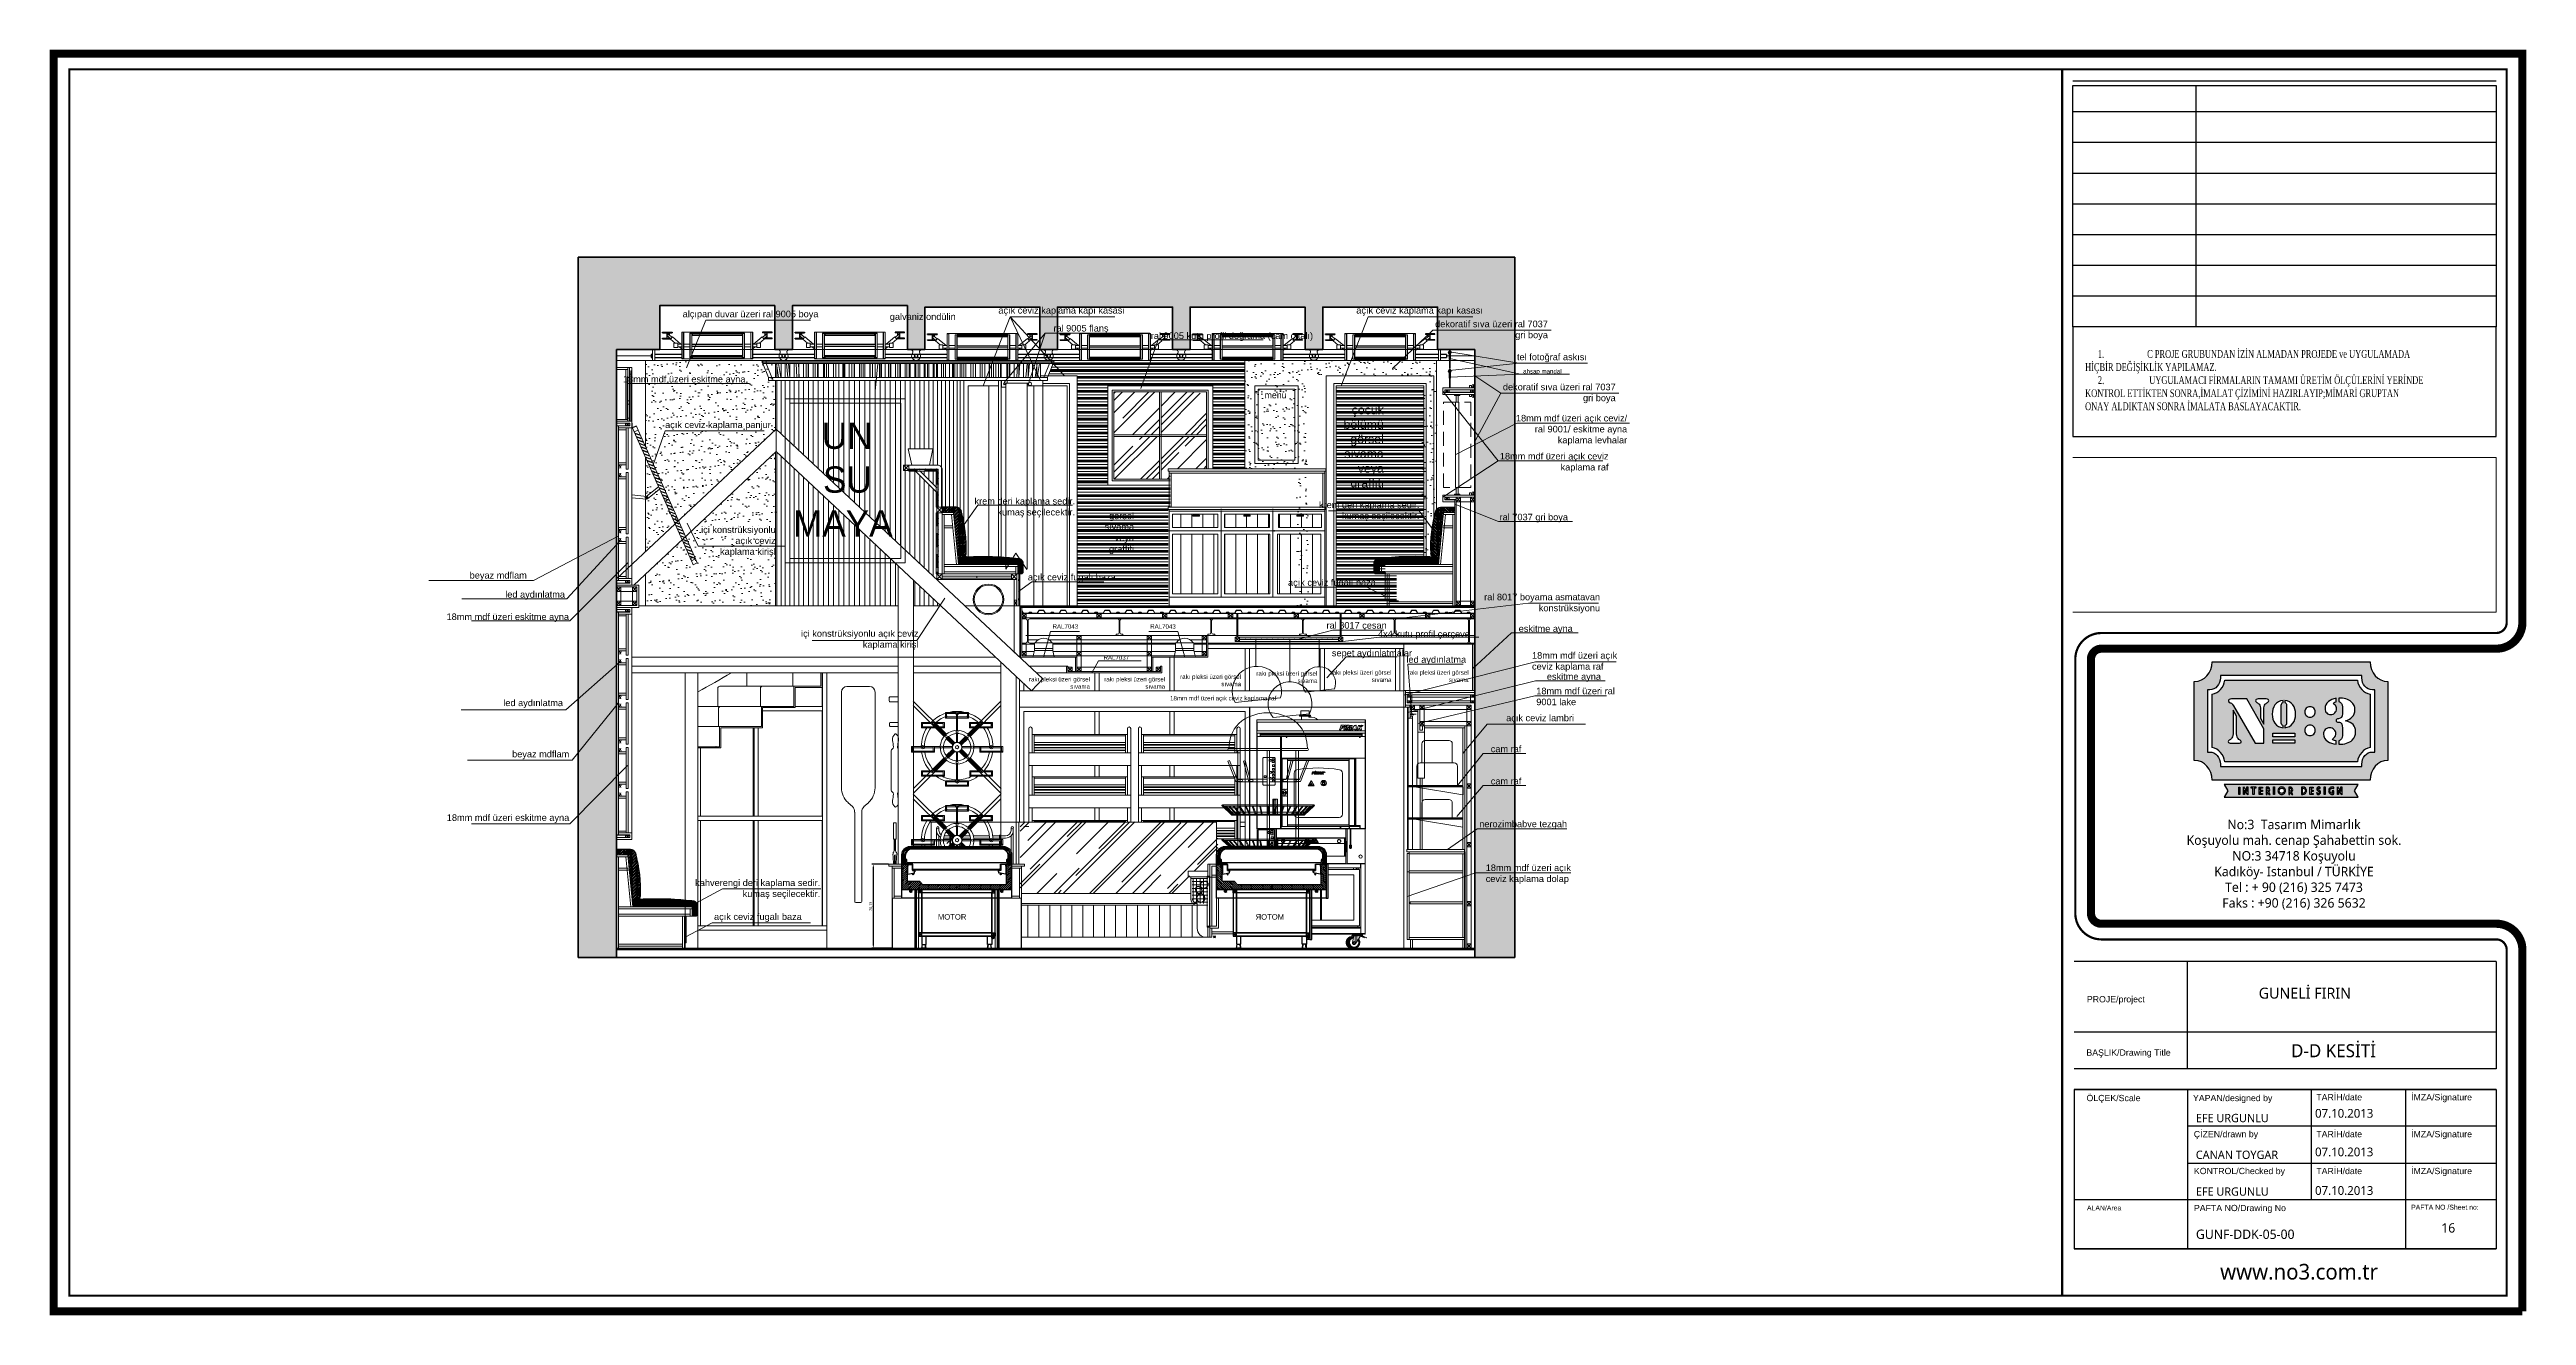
# Model space of a CAD drawing. Header units: millimetres. Extents: x 54215 to 67697, y 23496 to 56611.
# Drawn here: x 56207 to 58468, y 37144 to 38299 of the extents above; entities that cross this region are included whole.
import ezdxf
from ezdxf.enums import TextEntityAlignment as Align

# ---------------------------------------------------------------- set-up
doc = ezdxf.new("R2010")
doc.units = ezdxf.units.MM
doc.linetypes.add('CENTER', pattern=[2, 1.25, -0.25, 0.25, -0.25])
doc.linetypes.add('DASHED', pattern=[19.05, 12.7, -6.35])
doc.layers.add('0 rölöve', color=7, linetype='Continuous', true_color=0xf1380e)
for name, color, linetype, lineweight in [('b_görünüş', 44, 'Continuous', 25), ('Layer1', 7, 'Continuous', 35), ('no3_ahsap gorunus arka ince', 53, 'Continuous', 15), ('no3_ahsap gorunus arka kalın', 43, 'Continuous', 15), ('no3_ahsap gorunus on ince', 32, 'Continuous', 13), ('no3_cam gorunus arka', 140, 'Continuous', 13), ('no3_cam gorunus on', 142, 'Continuous', 15), ('no3_cam kesit arka', 141, 'Continuous', 18), ('no3_cam kesit on', 131, 'Continuous', 18), ('no3_duvar kaplama', 8, 'Continuous', 0), ('no3_duvar kaplama trimli', 8, 'Continuous', 0), ('no3_duvar mevcut', 4, 'Continuous', 35), ('no3_döşeme kaplama', 8, 'Continuous', 0), ('no3_döşeme kaplama trimli', 8, 'Continuous', 0), ('no3_kutu profil gorunus', 8, 'Continuous', 0), ('no3_kutuprofil kesit', 74, 'Continuous', 18), ('no3_lejand', 255, 'Continuous', 13), ('no3_mermer kesit', 21, 'Continuous', 20), ('no3_mobilya aydınlatma', 50, 'Continuous', 13), ('no3_paslanmaz gorunus on', 163, 'Continuous', 15), ('no3_tavan aydınlatma', 50, 'Continuous', 13), ('no3_tefriş arka ince', 65, 'Continuous', 13), ('no3_yazı duvar', 152, 'Continuous', 0), ('no3_ölçü detay', 252, 'Continuous', 0), ('t_ahsap', 25, 'Continuous', 20), ('t_tarama', 251, 'Continuous', 20), ('t_yazı', 154, 'Continuous', 25), ('çizgi', 7, 'Continuous', 30)]:
    doc.layers.add(name, color=color, linetype=linetype, lineweight=lineweight)
for name, color, linetype, lineweight, true_color in [('no3_ahsap kesit on', 7, 'Continuous', 20, 0xfca103), ('no3_alçıpan kesit', 7, 'Continuous', 20, 0xf5003d), ('no3_tefriş ön ince', 7, 'Continuous', 18, 0x8c1aff)]:
    doc.layers.add(name, color=color, linetype=linetype, lineweight=lineweight, true_color=true_color)
doc.styles.add('ARIALT', font='arial.ttf', dxfattribs={"height": 10})
doc.styles.get("Standard").update_dxf_attribs({"font": 'arial.ttf'})
doc.styles.add('Ölçü50', font='georgia.ttf', dxfattribs={"width": 0.7})
doc.dimstyles.new('ISO-25', dxfattribs={"dimtxt": 2.5, "dimasz": 2.5, "dimexe": 1.25, "dimexo": 0.625, "dimtad": 1, "dimtxsty": 'Standard', "dimcen": 2.5, "dimadec": 0, "dimazin": 0, "dimtfac": 1, "dimtmove": 0, "dimatfit": 3, "dimfxl": 1, "dimarcsym": 0})
pattern_1 = [(45, (30786.46157, -13411.90448), (0.0561266008, -0.0561266008), [])]
pattern_2 = [(45, (55552.89, 26912.54), (21.552615, 57.47364), [381, -50.8, 127, -25.4]), (45, (55567.8, 26945.41), (-41.84799, 5.92697), [76.2, -8.382, 152.4, -19.05]), (45, (55546.605, 26936.788), (81.36112, 105.428207), [203.2, -35.56, 101.6, -25.4])]

msp = doc.modelspace()

# ---------------------------------------------------------------- texts
at = {"color": 250, "insert": (58064.865, 37997.391), "char_height": 7.15909, "width": 492.23182, "attachment_point": 4, "style": 'Ölçü50'}
msp.add_mtext('\\pi-45.01,l56.639,t56.639;1.^IC PROJE GRUBUNDAN İZİN ALMADAN PROJEDE ve UYGULAMADA\\P\\pi0,l0,tz;HİÇBİR DEĞİŞİKLİK YAPILAMAZ.\\P\\pi-45.01,l56.639,t56.639;2.^I UYGULAMACI FİRMALARIN TAMAMI ÜRETİM ÖLÇÜLERİNİ YERİNDE \\P\\pi0,l0,tz;KONTROL ETTİKTEN SONRA,İMALAT ÇİZİMİNİ HAZIRLAYIP;MİMARİ GRUPTAN\\PONAY ALDIKTAN SONRA İMALATA BASLAYACAKTIR.', dxfattribs=at)
at = {"color": 7}
for s, insert, char_height, width, attachment_point in [('{\\fLucida Sans Unicode|b0|i0|c162|p34;No:3  Tasarım Mimarlık\\PKoşuyolu mah. cenap Şahabettin sok.\\PNO:3 34718 Koşuyolu\\PKadıköy- Istanbul / TÜRKİYE\\PTel : + 90 (216) 325 7473\\PFaks : +90 (216) 326 5632}', (58255.533, 37555.143), 8.59091, 222.5019, 5), ('{\\fLucida Sans Unicode|b0|i0|c162|p34;GUNELİ FIRIN}', (58265.431, 37437.844, 0), 9.99, 250.24294, 5), ('{\\fLucida Sans Unicode|b0|i0|c162|p34;D-D KESİTİ}', (58291.556, 37385.284), 11.90258, 221.73465, 5), ('{\\fLucida Sans Unicode|b0|i0|c162|p34;EFE URGUNLU}', (58165.91, 37323.874), 7.61003, 291.06434, 4), ('{\\fLucida Sans Unicode|b0|i0|c162|p34;07.10.2013}', (58274.743, 37328.145), 7.992, 305.67367, 4), ('{\\fLucida Sans Unicode|b0|i0|c162|p34;CANAN TOYGAR }', (58165.89, 37290.323), 7.61003, 291.06434, 4), ('{\\fLucida Sans Unicode|b0|i0|c162|p34;07.10.2013}', (58274.743, 37292.91), 7.992, 305.67367, 4), ('{\\fLucida Sans Unicode|b0|i0|c162|p34;EFE URGUNLU}', (58165.91, 37256.772), 7.61003, 291.06434, 4), ('{\\fLucida Sans Unicode|b0|i0|c162|p34;07.10.2013}', (58274.743, 37257.675), 7.992, 305.67367, 4), ('{\\fLucida Sans Unicode|b0|i0|c162|p34;GUNF-DDK-05-00}', (58166.013, 37217.773), 8.56129, 291.06434, 4), ('{\\fLucida Sans Unicode|b0|i0|c162|p34;16}', (58389.919, 37223.543), 8.56129, 291.06434, 4), ('{\\fLucida Sans Unicode|b0|i0|c162|p34;www.no3.com.tr}', (58260.136, 37183.518), 14.26881, 221.73465, 5)]:
    msp.add_mtext(s, dxfattribs=dict(at, insert=insert, char_height=char_height, width=width, attachment_point=attachment_point))
at = {"layer": 'no3_yazı duvar'}
for s, insert, char_height, width, attachment_point in [('alçıpan duvar üzeri ral 9005 boya', (56908.75, 38060.855), 6, 132.61414, 3), ('galvaniz ondülin', (57033.984, 38058.395), 6, 132.61414, 3), ('açık ceviz kaplama kapı kasası', (57188.47, 38064.193), 6, 220.83674, 3), ('açık ceviz kaplama kapı kasası', (57515.169, 38064.193), 6, 220.83674, 3), ('dekoratif sıva üzeri ral 7037 gri boya', (57574.529, 38051.734), 6, 108.02303, 3), ('ral 9005 flanş', (57173.516, 38047.804), 6, 132.61414, 3), ('ral 9005 kutu profil doğrama (cam çıtalı)', (57360.192, 38040.973), 6, 220.83674, 3), (' tel fotoğraf askısı', (57610.163, 38021.619), 6, 108.02303, 3), ('ahşap mandal', (57587.041, 38007.511), 4, 108.02303, 3), ('18mm mdf üzeri eskitme ayna ', (56842.109, 38001.318), 6, 108.02303, 3), ('dekoratif sıva üzeri ral 7037 gri boya', (57636.402, 37994.209), 6, 108.02303, 3), ('açık ceviz kaplama panjur', (56865.227, 37959.696), 6, 108.02303, 3), ('çocuk bölümü - görsel sıvama veya graffiti', (57424.699, 37974.321), 8, 40.50227, 3), ('18mm mdf üzeri açık ceviz/ ral 9001/ eskitme ayna kaplama levhalar', (57646.891, 37965.727), 6, 111.81956, 3), ('18mm mdf üzeri açık ceviz kaplama raf', (57629.882, 37931.003), 6, 111.81956, 3), ('krem deri kaplama sedir.\\Pkumaş seçilecektir.', (57142.924, 37889.942), 6, 108.02303, 3), ('görsel sıvama veya graffiti', (57196.818, 37876.572), 6, 40.50227, 3), ('krem deri kaplama sedir.\\Pkumaş seçilecektir.', (57457.378, 37886.621), 6, 108.02303, 3), ('ral 7037 gri boya', (57592.855, 37875.449), 6, 108.02303, 3), ('içi konstrüksiyonlu açık ceviz kaplama kirişl', (56869.691, 37863.969), 6, 67.84207, 3), ('beyaz mdflam', (56642.558, 37822.31), 6, 108.02303, 3), ('led aydınlatma', (56677.386, 37804.922), 6, 108.02303, 3), ('açık ceviz fugalı baza', (57180.006, 37820.638), 6, 108.02303, 3), ('açık ceviz fugalı baza', (57417.459, 37815.707), 6, 108.02303, 3), ('ral 8017 boyama asmatavan konstrüksiyonu', (57622.12, 37802.504), 6, 143.81258, 3), ('18mm mdf üzeri eskitme ayna', (56681.078, 37784.459), 6, 108.02303, 3), ('içi konstrüksiyonlu açık ceviz kaplama kirişl', (57000.006, 37769.169), 6, 108.02303, 3), ('RAL7043', (57145.739, 37774.597), 4, 63.84297, 3), ('RAL7043', (57211.557, 37774.597), 4, 63.84297, 1), ('ral 8017 çesan', (57427.414, 37776.627), 6, 143.81258, 3), ('4x4 kutu profil çerçeve', (57503.307, 37768.795), 6, 143.81258, 3), ('eskitme ayna', (57597.231, 37773.668), 6, 143.81258, 3), ('RAL7037', (57192.274, 37746.201), 4, 63.84297, 3), ('rakı pleksi üzeri görsel sıvama', (57431.777, 37732.602), 4, 63.84297, 3), ('sepet aydınlatmalar', (57450.524, 37751.337), 6, 143.81258, 3), ('led aydınlatma', (57499.929, 37745.443), 6, 143.81258, 3), ('rakı pleksi üzeri görsel sıvama', (57502.177, 37732.602), 4, 63.84297, 3), ('18mm mdf üzeri açık \\Pceviz kaplama raf', (57560.04, 37749.194), 6, 388.59869, 1), ('rakı pleksi üzeri görsel sıvama', (57156.55, 37726.406), 4, 63.84297, 3), ('rakı pleksi üzeri görsel sıvama', (57225.15, 37726.406), 4, 63.84297, 3), ('rakı pleksi üzeri görsel sıvama', (57294.476, 37728.775), 4, 63.84297, 3), ('rakı pleksi üzeri görsel sıvama', (57364.051, 37731.704), 4, 63.84297, 3), ('18mm mdf üzeri ral 9001 lake', (57563.924, 37716.737), 6, 73.64992, 1), ('eskitme ayna', (57573.614, 37729.934), 6, 143.81258, 1), ('led aydınlatma', (56675.605, 37705.9), 6, 108.02303, 3), ('18mm mdf üzeri açık ceviz kaplama raf', (57229.69, 37709.11), 4, 388.59869, 1), ('açık ceviz lambri', (57536.449, 37692.107), 6, 74.22313, 1), ('beyaz mdflam', (56681.287, 37659.15), 6, 108.02303, 3), ('cam raf', (57522.381, 37663.844), 6, 74.22313, 1), ('cam raf', (57522.381, 37634.411), 6, 74.22313, 1), ('18mm mdf üzeri eskitme ayna', (56681.291, 37601.143), 6, 108.02303, 3), ('nerozimbabve tezgah', (57511.84, 37595.363), 6, 143.81258, 1), ('18mm mdf üzeri açık ceviz kaplama dolap', (57517.785, 37555.347), 6, 94.97843, 1), ('kahverengi deri kaplama sedir.\\Pkumaş seçilecektir.', (56910.391, 37541.669), 6, 108.02303, 3), ('açık ceviz fugalı baza', (56893.564, 37510.721), 6, 108.02303, 3)]:
    msp.add_mtext(s, dxfattribs=dict(at, insert=insert, char_height=char_height, width=width, attachment_point=attachment_point))
at = {"layer": 't_yazı', "linetype": 'Continuous', "style": 'ARIALT'}
msp.add_text('ALAN/Area', height=4.488, dxfattribs=at).set_placement((58082.26, 37241.828), align=Align.MIDDLE_CENTER)
at = {"layer": 't_yazı', "style": 'ARIALT'}
msp.add_text('PAFTA NO/Drawing No', height=5.72609, dxfattribs=at).set_placement((58206.188, 37241.828), align=Align.MIDDLE_CENTER)
at = {"layer": 't_yazı', "attachment_point": 7}
for s, insert, char_height, width in [('\\pi81.231,t177.23;{\\fBebas|b0|i0|c0|p2;menu}', (57234.704, 37980.705), 6, 184.74758), ('\\pi348.92;{\\fBebas|b0|i0|c0|p2;UN\\P\\pi350.07;SU\\P\\pi322.64;MAYA}', (56562.844, 37854.698), 24, 738.99031)]:
    msp.add_mtext(s, dxfattribs=dict(at, insert=insert, char_height=char_height, width=width))
at = {"layer": 't_yazı', "style": 'ARIALT'}
for s, insert, char_height, width, attachment_point in [('PROJE/project', (58092.925, 37435.242), 5.72609, 106.50483, 2), ('BAŞLIK/Drawing Title', (58104.5, 37386.588), 5.72609, 106.50483, 2), ('ÖLÇEK/Scale', (58090.819, 37345.053), 5.72609, 38.68086, 2), ('YAPAN/designed by', (58199.544, 37345.053), 5.72609, 106.50483, 2), ('TARİH/date', (58275.892, 37345.778), 5.7261, 43.55768, 1), ('İMZA/Signature', (58362.43, 37345.778), 5.72609, 43.55768, 1), ('ÇİZEN/drawn by', (58193.417, 37312.118), 5.72609, 106.50483, 2), ('TARİH/date', (58275.892, 37312.118), 5.7261, 43.55768, 1), ('İMZA/Signature', (58362.43, 37312.118), 5.72609, 43.55768, 1), ('KONTROL/Checked by', (58164.182, 37278.457), 5.72609, 95.68179, 1), ('TARİH/date', (58275.892, 37278.457), 5.7261, 43.55768, 1), ('İMZA/Signature', (58362.43, 37278.457), 5.72609, 43.55768, 1)]:
    msp.add_mtext(s, dxfattribs=dict(at, insert=insert, char_height=char_height, width=width, attachment_point=attachment_point))
at = {"layer": 't_yazı', "linetype": 'Continuous', "insert": (58362.43, 37244.797), "char_height": 4.48802, "width": 107.49716, "attachment_point": 1, "style": 'ARIALT'}
msp.add_mtext('PAFTA NO /Sheet no:', dxfattribs=at)

# ---------------------------------------------------------------- blocks, each defined once
blk = doc.blocks.new('sedirkesit')
at = {"layer": 'no3_döşeme kaplama'}
h = blk.add_hatch(dxfattribs=at)
h.set_pattern_fill('GOST_GROUND', color=256, scale=0.1, angle=-45)
h.set_pattern_definition([(360, (-391.1663, 3306.352), (1, -1), [2]), (360, (-390.9541, 3306.1398), (1, -1), [2]), (360, (-390.742, 3305.9277), (1, -1), [2])])
edge = h.paths.add_edge_path()
edge.add_arc((2746.1, 4584.7), 2, 270, 360)
edge.add_line((2748.1, 4584.7), (2748.1, 4592.2))
edge.add_arc((2743.2, 4591.9), 5, 3.0283, 72.8571)
edge.add_arc((2711.1, 4327.2), 271.6, 82.9031, 94.7162)
edge.add_line((2688.7, 4597.9), (2689.2, 4591.2))
edge.add_line((2689.2, 4591.2), (2696.7, 4591.2))
edge.add_line((2696.7, 4591.2), (2743.1, 4591.2))
edge.add_line((2743.1, 4591.2), (2743.1, 4582.7))
edge.add_line((2743.1, 4582.7), (2746.1, 4582.7))
at = {"layer": 'no3_döşeme kaplama trimli'}
h = blk.add_hatch(dxfattribs=at)
h.set_pattern_fill('GOST_GROUND', color=256, scale=0.2)
h.set_pattern_definition([(45, (3988.3898, 1510.6872), (2.8284271, -2e-16), [4]), (45, (3988.9898, 1510.6872), (2.8284271, -2e-16), [4]), (45, (3989.5898, 1510.6872), (2.8284271, -2e-16), [4])])
edge = h.paths.add_edge_path()
edge.add_arc((2687, 4638.5), 5, 20.1712, 90)
edge.add_line((2687, 4643.5), (2674.2, 4643.5))
edge.add_line((2674.2, 4643.5), (2674.2, 4638.8))
edge.add_line((2674.2, 4638.8), (2684.5, 4638.8))
edge.add_line((2684.5, 4638.8), (2688.7, 4598.5))
edge.add_line((2688.7, 4598.5), (2696, 4598.5))
edge.add_arc((2560.8, 4605.7), 135.4, 356.9822, 374.8039)
at = {"layer": 'b_görünüş'}
blk.add_line((2687, 4643.5, 0), (2674.2, 4643.5, 0), dxfattribs=at)
for centre, radius, start, end in [((2687, 4638.5, 0), 5, 20.1712, 90), ((2566.2, 4606.7, 0), 129.9, 357.5869, 14.9911), ((2692.6, 4601.6, 0), 3.45, 283.571, 353.8442)]:
    blk.add_arc(centre, radius, start, end, dxfattribs=at)
at = {"layer": 'no3_ahsap gorunus on ince'}
for p, q in [((2748.1, 4584.7, 0), (2748.1, 4592.2, 0)), ((2676, 4582.7, 0), (2746.1, 4582.7, 0)), ((2734.3, 4582.7, 0), (2734.3, 4553.5, 0)), ((2736.1, 4582.7, 0), (2736.1, 4553.5, 0)), ((2737.9, 4577.7, 0), (2737.6, 4577.4, 0)), ((2737.6, 4577.4, 0), (2737.6, 4576.4, 0)), ((2737.6, 4576.4, 0), (2737.9, 4576, 0)), ((2737.6, 4564.9, 0), (2737.9, 4565.3, 0)), ((2737.6, 4563.9, 0), (2737.6, 4564.9, 0)), ((2737.9, 4563.5, 0), (2737.6, 4563.9, 0))]:
    blk.add_line(p, q, dxfattribs=at)
at = {"layer": 'no3_ahsap gorunus on ince', "elevation": 0}
for points in [[(2737.9, 4563.5), (2737.9, 4558.5), (2736.1, 4558.5), (2736.1, 4582.7), (2737.9, 4582.7), (2737.9, 4577.7)], [(2737.9, 4576), (2737.9, 4565.3)]]:
    blk.add_lwpolyline(points, dxfattribs=at)
at = {"layer": 'no3_ahsap gorunus on ince'}
for centre, radius, start, end in [((2710.4, 4295.5, 0), 303.2, 83.5198, 94.0994), ((2743.2, 4591.9, 0), 5, 3.0283, 72.8571), ((2746.1, 4584.7, 0), 2, 270, 0)]:
    blk.add_arc(centre, radius, start, end, dxfattribs=at)
at = {"layer": 'no3_ahsap kesit on'}
for p, q in [((2674.2, 4638.8, 0), (2674.2, 4643.5, 0)), ((2684.5, 4638.8, 0), (2674.2, 4638.8, 0)), ((2674.2, 4638.8, 0), (2674.2, 4553.5, 0)), ((2684.6, 4637, 0), (2674.2, 4637, 0)), ((2676, 4637, 0), (2676, 4553.5, 0)), ((2687.4, 4591.2, 0), (2682.8, 4637, 0)), ((2689.2, 4591.2, 0), (2684.5, 4638.8, 0)), ((2684.8, 4626.6, 0), (2676, 4626.6, 0)), ((2685, 4624.8, 0), (2676, 4624.8, 0)), ((2743.1, 4591.2, 0), (2676, 4591.2, 0)), ((2743.1, 4589.4, 0), (2676, 4589.4, 0)), ((2688.7, 4591.4, 0), (2688.5, 4591.4, 0)), ((2741.3, 4582.7, 0), (2741.3, 4589.4, 0)), ((2743.1, 4582.7, 0), (2743.1, 4591.2, 0)), ((2741.3, 4584.5, 0), (2676, 4584.5, 0)), ((2734.3, 4557.3, 0), (2676, 4557.3, 0)), ((2734.3, 4555.5, 0), (2676, 4555.5, 0))]:
    blk.add_line(p, q, dxfattribs=at)
at = {"layer": 'no3_duvar kaplama', "linetype": 'DASHED'}
blk.add_line((2748.1, 4584.7, 0), (2748.1, 4592.2, 0), dxfattribs=at)
at = {"layer": 'no3_duvar kaplama'}
for p, q in [((2737.9, 4577.7, 0), (2737.9, 4576, 0)), ((2737.9, 4565.3, 0), (2737.9, 4563.5, 0))]:
    blk.add_line(p, q, dxfattribs=at)
at = {"layer": 'no3_duvar kaplama', "linetype": 'DASHED'}
for centre, radius, start, end in [((2710.4, 4295.5, 0), 303.2, 83.5198, 94.0994), ((2743.2, 4591.9, 0), 5, 3.0283, 72.8571), ((2746.1, 4584.7, 0), 2, 270, 0)]:
    blk.add_arc(centre, radius, start, end, dxfattribs=at)
at = {"layer": 'no3_kutuprofil kesit'}
blk.add_line((2696.1, 4591.4, 0), (2696.3, 4591.4, 0), dxfattribs=at)
blk = doc.blocks.new('çesan tavanbıdı')
at = {"layer": 'no3_kutu profil gorunus'}
for p, q in [((1977.8, 4837.7), (1977.8, 4859.4)), ((1978.8, 4837.7), (1978.8, 4859.4)), ((2072.1, 4837.7), (2072.1, 4859.4)), ((2073.1, 4837.7), (2073.1, 4859.4)), ((1980.3, 4837.7), (2070.6, 4837.7)), ((2070.6, 4836), (1980.3, 4836)), ((2070.6, 4835.7), (1980.3, 4835.7)), ((2070.6, 4833.7), (1980.3, 4833.7))]:
    blk.add_line(p, q, dxfattribs=at)
for centre in [(1980.4, 4836.1), (1985.4, 4836.1), (1990.4, 4836.1), (1995.4, 4836.1), (2000.4, 4836.1), (2005.4, 4836.1), (2010.4, 4836.1), (2015.4, 4836.1), (2020.4, 4836.1), (2025.4, 4836.1), (2030.4, 4836.1), (2035.4, 4836.1), (2040.4, 4836.1), (2045.4, 4836.1), (2050.4, 4836.1), (2055.4, 4836.1), (2060.4, 4836.1), (2065.4, 4836.1), (2070.4, 4836.1)]:
    blk.add_circle(centre, 0.15, dxfattribs=at)
at = {"layer": 'no3_kutuprofil kesit'}
for p, q in [((1976.3, 4833.7), (1980.3, 4837.7)), ((1980.3, 4833.7), (1976.3, 4837.7)), ((2070.6, 4833.7), (2074.6, 4837.7)), ((2074.6, 4833.7), (2070.6, 4837.7))]:
    blk.add_line(p, q, dxfattribs=at)
for points in [[(1976.3, 4833.7), (1980.3, 4833.7), (1980.3, 4837.7), (1976.3, 4837.7)], [(2070.6, 4833.7), (2074.6, 4833.7), (2074.6, 4837.7), (2070.6, 4837.7)]]:
    blk.add_lwpolyline(points, close=True, dxfattribs=at)
blk = doc.blocks.new('tttt')
at = {"layer": 'no3_tavan aydınlatma'}
for p, q in [((1845.4, 4789.3), (1846.8, 4795.4)), ((1863.5, 4802.4), (1846.8, 4802.4)), ((1846.8, 4802.4), (1846.8, 4797.4)), ((1863.5, 4797.4), (1846.8, 4797.4)), ((1846.8, 4797.4), (1846.8, 4795.4)), ((1863.5, 4795.4), (1846.8, 4795.4)), ((1863.5, 4797.4), (1863.5, 4802.4)), ((1863.5, 4795.4), (1863.5, 4797.4)), ((1864.9, 4789.3), (1863.5, 4795.4)), ((1845.4, 4789.3), (1864.9, 4789.3))]:
    blk.add_line(p, q, dxfattribs=at)
blk.add_arc((1855.1, 4798), 8.79, 29.8912, 150.1088, dxfattribs=at)
blk = doc.blocks.new('MAKARA ON')
at = {"color": 4}
for p, q in [((-0.3, 0), (0.3, 0)), ((-0.5, -0.7), (-0.5, -0.2)), ((-0.5, -1.5), (-0.5, -1.2)), ((-0.4, -1.5), (-0.5, -1.5)), ((-0.4, -0.8), (-0.4, -0.2)), ((-0.4, -1.5), (-0.4, -1.1)), ((-0.3, -0.1), (0.3, -0.1)), ((0.4, -0.2), (0.4, -0.8)), ((0.4, -1.1), (0.4, -1.5)), ((0.5, -1.5), (0.4, -1.5)), ((0.5, -0.2), (0.5, -0.8)), ((0.5, -1.1), (0.5, -1.5))]:
    blk.add_line(p, q, dxfattribs=at)
at = {"color": 9, "linetype": 'CENTER', "ltscale": 0.2}
blk.add_line((-0.6, -1), (0.7, -1), dxfattribs=at)
at = {"color": 4}
for centre, radius, start, end in [((-0.3, -0.2), 0.2, 90, 180), ((-0.3, -0.2), 0.1, 90, 180), ((0.3, -0.2), 0.2, 0, 90), ((0.3, -0.2), 0.1, 0, 90)]:
    blk.add_arc(centre, radius, start, end, dxfattribs=at)
at = {"layer": 'Layer1', "color": 3}
for p, q in [((-0.5, -0.7), (-0.5, -1.2)), ((-0.5, -0.7), (-0.5, -0.7)), ((-0.5, -0.7), (-0.5, -1.2)), ((-0.3, -0.8), (-0.5, -0.8)), ((-0.3, -1.1), (-0.5, -1.1)), ((-0.5, -1.2), (-0.5, -1.2)), ((-0.3, -1.7), (-0.3, -0.2)), ((-0.3, -0.2), (-0.2, -0.2)), ((-0.2, -1.7), (-0.3, -1.7)), ((-0.2, -0.2), (-0.2, -1.7)), ((0.2, -0.2), (0.3, -0.2)), ((0.2, -0.2), (0.2, -1.7)), ((0.3, -1.7), (0.2, -1.7)), ((0.3, -0.2), (0.3, -1.7)), ((0.3, -0.8), (0.6, -0.8)), ((0.3, -1.1), (0.6, -1.1)), ((0.6, -0.8), (0.6, -1.1))]:
    blk.add_line(p, q, dxfattribs=at)
for centre, start, end in [((0, -0.2), 186.0256, 353.9744), ((0, -1.7), 6.0256, 173.9744)]:
    blk.add_arc(centre, 0.181, start, end, dxfattribs=at)
blk = doc.blocks.new('LED')
h = blk.add_hatch()
h.set_pattern_fill('ANSI31', color=256, scale=0.025, angle=90, style=0)
h.set_pattern_definition(pattern_1)
h.paths.add_polyline_path([(29349.7, -13311.9), (29349.7, -13313.2), (29349.5, -13313.2), (29349.5, -13313.4), (29349.7, -13313.4), (29349.7, -13313.6), (29349.5, -13313.6), (29349.5, -13313.7), (29349.8, -13313.7), (29349.8, -13311.7), (29347.8, -13311.7), (29347.8, -13313.7), (29348.1, -13313.7), (29348.1, -13313.6), (29348, -13313.6), (29348, -13313.4), (29348.1, -13313.4), (29348.1, -13313.2), (29348, -13313.2), (29348, -13311.9)])
h = blk.add_hatch()
h.set_pattern_fill('ANSI31', color=256, scale=0.025, angle=90, style=0)
h.set_pattern_definition(pattern_1)
h.paths.add_polyline_path([(29349.7, -13312.8), (29348, -13312.8), (29348, -13312.9), (29349.7, -13312.9)])
h = blk.add_hatch(color=256)
h.paths.add_polyline_path([(29348.2, -13312.9), (29348.2, -13313.1), (29349.4, -13313.1), (29349.4, -13312.9)])
h.paths.add_polyline_path([(29348.5, -13313.1), (29348.5, -13313.3), (29348.8, -13313.3), (29349.1, -13313.3), (29349.1, -13313.1)])
for p, q in [((29348.6, -13313.4), (29347.9, -13314.3)), ((29348.2, -13313.1), (29349.4, -13313.1)), ((29348.9, -13313.4), (29349.3, -13314.3)), ((29349, -13313.4), (29349.8, -13314.3))]:
    blk.add_line(p, q)
at = {"ltscale": 0.5}
blk.add_line((29348.8, -13313.4), (29348.5, -13314.3), dxfattribs=at)
blk.add_lwpolyline([(29348.1, -13313.6), (29348.1, -13313.7), (29347.8, -13313.7), (29347.8, -13311.7), (29349.8, -13311.7), (29349.8, -13313.7), (29349.5, -13313.7), (29349.5, -13313.6), (29349.7, -13313.6), (29349.7, -13313.4), (29349.5, -13313.4), (29349.5, -13313.2), (29349.7, -13313.2), (29349.7, -13312.9), (29348, -13312.9), (29348, -13313.2), (29348.1, -13313.2), (29348.1, -13313.4), (29348, -13313.4), (29348, -13313.6), (29348.1, -13313.6), (29348.1, -13313.6), (29348, -13313.6), (29348, -13313.4), (29348.1, -13313.4), (29348.1, -13313.2), (29348, -13313.2), (29348, -13312.9), (29348, -13312.8), (29349.7, -13312.8), (29349.7, -13312.9), (29349.7, -13311.9), (29348, -13311.9), (29348, -13312.8)])
blk = doc.blocks.new('ÜS TÜNEL SAÇ')
at = {"color": 6}
blk.add_lwpolyline([(4797, 2743), (4796, 2743), (4795, 2741), (4795, 2671), (4795, 2670, 0.331794), (4797, 2669), (4860, 2680, 0.228859), (4860, 2682), (4860, 2702, 0.414214), (4858, 2704), (4841, 2704), (4841, 2757)], format="xyb", dxfattribs=at)
at = {"layer": 'çizgi', "color": 6, "lineweight": 25}
blk.add_lwpolyline([(4841, 2757, 0.414214), (4839, 2759), (4799, 2759, 0.414214), (4797, 2757), (4797, 2743)], format="xyb", dxfattribs=at)
blk = doc.blocks.new('EI')
h = blk.add_hatch()
h.set_pattern_fill('ANSI31', color=256, scale=0.025, angle=90, style=0)
h.set_pattern_definition([(45, (5620.54416, -666.80319), (0.0561266008, -0.0561266008), [])])
h.paths.add_polyline_path([(4183.8, -567.7), (4182.1, -567.7), (4182.1, -567.8), (4183.8, -567.8)])
h = blk.add_hatch(color=2)
h.paths.add_polyline_path([(4182.3, -567.8), (4182.3, -568), (4183.5, -568), (4183.5, -567.8)])
h.paths.add_polyline_path([(4182.6, -568), (4182.6, -568.2), (4182.9, -568.2), (4183.2, -568.2), (4183.2, -568)])
at = {"color": 2}
for p, q in [((4182.7, -568.3), (4182, -569.2)), ((4182.3, -568), (4183.5, -568)), ((4183, -568.3), (4183.3, -569.2)), ((4183.1, -568.3), (4183.9, -569.2))]:
    blk.add_line(p, q, dxfattribs=at)
at = {"color": 2, "ltscale": 0.5}
blk.add_line((4182.9, -568.3), (4182.6, -569.2), dxfattribs=at)
at = {"ltscale": 0.5}
blk.add_lwpolyline([(4182.1, -567.8), (4183.8, -567.8), (4183.8, -567.7), (4182.1, -567.7)], close=True, dxfattribs=at)
blk = doc.blocks.new('üsdergr')
at = {"ltscale": 0.5}
h = blk.add_hatch(dxfattribs=at)
h.set_pattern_fill('ANSI31', color=3, scale=10)
h.set_pattern_definition([(45, (2447.297, 4536.3992), (-0.883883, 0.883883), [])])
h.paths.add_polyline_path([(2347.3, 4536.4), (2447.3, 4536.4), (2447.3, 4559.4), (2442.3, 4559.4), (2442.3, 4543.6), (2430.9, 4543.6), (2428.3, 4540.6), (2352.3, 4540.6), (2352.3, 4559.4), (2347.3, 4559.4)])
at = {"color": 4, "ltscale": 0.5}
for p, q in [((2348.5, 4561.9), (2348, 4561.9)), ((2446.5, 4561.9), (2446, 4561.9))]:
    blk.add_line(p, q, dxfattribs=at)
at = {"ltscale": 0.5}
for p, q in [((2365.3, 4536.4), (2362.3, 4533.4)), ((2362.3, 4536.4), (2365.3, 4533.4)), ((2367.3, 4536.4), (2427.3, 4536.4)), ((2367.3, 4536.4), (2427.3, 4536.4)), ((2429.3, 4536.4), (2432.3, 4533.4)), ((2432.3, 4536.4), (2429.3, 4533.4)), ((2365.3, 4493.9), (2362.3, 4496.9)), ((2362.3, 4493.9), (2365.3, 4496.9)), ((2367.3, 4493.9), (2427.3, 4493.9)), ((2429.3, 4493.9), (2432.3, 4496.9)), ((2432.3, 4493.9), (2429.3, 4496.9))]:
    blk.add_line(p, q, dxfattribs=at)
at = {"color": 4, "ltscale": 0.5}
for points in [[(2429.3, 4528.6), (2447.3, 4528.6), (2447.3, 4568.1, 0.414214), (2439.7, 4575.7), (2354.9, 4575.7, 0.414214), (2347.3, 4568.1), (2347.3, 4528.6), (2429.3, 4528.6)], [(2445.9, 4567.4, 0.414214), (2438.9, 4574.4), (2355.6, 4574.4, 0.414214), (2348.6, 4567.4), (2348.6, 4561.9), (2348, 4561.9), (2348, 4567.4, -0.414214), (2355.6, 4575), (2438.9, 4575, -0.414214), (2446.5, 4567.4)], [(2347.3, 4564.1), (2350.8, 4564.1, -0.414214), (2351.8, 4563.1), (2351.8, 4561.6, 0.414214), (2352.8, 4560.6), (2441.8, 4560.6, 0.414214), (2442.8, 4561.6), (2442.8, 4563.1, -0.414214), (2443.8, 4564.1), (2447.3, 4564.1)]]:
    blk.add_lwpolyline(points, format="xyb", dxfattribs=at)
blk.add_lwpolyline([(2349.7, 4561.9), (2350.3, 4561.9), (2350.3, 4566.8, -0.414214), (2356.8, 4573.3), (2437.8, 4573.3, -0.414214), (2444.3, 4566.8), (2444.3, 4561.9), (2444.9, 4561.9), (2444.9, 4566.8, 0.414214), (2437.8, 4573.9), (2356.8, 4573.9, 0.414214), (2349.7, 4566.8)], format="xyb", close=True, dxfattribs=at)
blk.add_lwpolyline([(2446.5, 4567.4), (2446.5, 4561.9), (2445.9, 4561.9), (2445.9, 4567.4)], dxfattribs=at)
at = {"color": 2, "ltscale": 0.5}
for points in [[(2347.3, 4528.6), (2345.5, 4528.6), (2345.5, 4559.6), (2347.3, 4559.6)], [(2362.3, 4490.9), (2360.5, 4490.9), (2360.5, 4536.4), (2362.3, 4536.4)]]:
    blk.add_lwpolyline(points, close=True, dxfattribs=at)
at = {"color": 1, "ltscale": 0.5}
for points in [[(2351.2, 4560.5), (2351.2, 4559.5), (2347.2, 4559.5), (2347.2, 4560.5), (2347.3, 4560.5), (2347.3, 4559.6), (2351.1, 4559.6), (2351.1, 4560.5)], [(2443.4, 4560.5), (2443.4, 4559.5), (2447.4, 4559.5), (2447.4, 4560.5), (2447.3, 4560.5), (2447.3, 4559.6), (2443.5, 4559.6), (2443.5, 4560.5)]]:
    blk.add_lwpolyline(points, close=True, dxfattribs=at)
at = {"color": 1}
for points in [[(2352.3, 4558.4), (2352.3, 4559.4), (2347.3, 4559.4), (2347.3, 4558.4), (2347.2, 4558.4), (2347.2, 4559.5), (2352.4, 4559.5), (2352.4, 4558.4)], [(2442.3, 4558.4), (2442.3, 4559.4), (2447.3, 4559.4), (2447.3, 4558.4), (2447.4, 4558.4), (2447.4, 4559.5), (2442.2, 4559.5), (2442.2, 4558.4)]]:
    blk.add_lwpolyline(points, close=True, dxfattribs=at)
blk.add_lwpolyline([(2347.3, 4559.4), (2352.3, 4559.4), (2352.3, 4540.6), (2428.3, 4540.6), (2430.9, 4543.6), (2442.3, 4543.6), (2442.3, 4559.4), (2447.3, 4559.4), (2447.3, 4536.4), (2347.3, 4536.4)], close=True)
at = {"color": 1, "ltscale": 0.5}
for points in [[(2352.4, 4559.5), (2352.4, 4558.5), (2352.5, 4558.5), (2352.5, 4559.3), (2357, 4559.3), (2357, 4553.8), (2359, 4553.8), (2359, 4552.5), (2359.2, 4552.5), (2359.2, 4554), (2357.2, 4554), (2357.2, 4559.5), (2352.4, 4559.5), (2352.4, 4559.3)], [(2442.2, 4559.5), (2442.2, 4558.5), (2442, 4558.5), (2442, 4559.3), (2437.5, 4559.3), (2437.5, 4553.8), (2435.5, 4553.8), (2435.5, 4552.5), (2435.4, 4552.5), (2435.4, 4554), (2437.4, 4554), (2437.4, 4559.5), (2442.2, 4559.5), (2442.2, 4559.3)]]:
    blk.add_lwpolyline(points, dxfattribs=at)
at = {"color": 4, "ltscale": 0.5}
blk.add_lwpolyline([(2357.3, 4554.1), (2437.3, 4554.1), (2437.3, 4554.9), (2357.3, 4554.9)], close=True, dxfattribs=at)
at = {"ltscale": 0.5}
for points in [[(2362.3, 4536.4), (2432.3, 4536.4), (2432.3, 4493.9), (2362.3, 4493.9)], [(2365.3, 4533.4), (2362.3, 4533.4), (2362.3, 4536.4), (2365.3, 4536.4)], [(2365.3, 4533.4), (2429.3, 4533.4), (2429.3, 4496.9), (2365.3, 4496.9)], [(2429.3, 4533.4), (2432.3, 4533.4), (2432.3, 4536.4), (2429.3, 4536.4)], [(2365.3, 4496.9), (2362.3, 4496.9), (2362.3, 4493.9), (2365.3, 4493.9)], [(2429.3, 4496.9), (2432.3, 4496.9), (2432.3, 4493.9), (2429.3, 4493.9)]]:
    blk.add_lwpolyline(points, close=True, dxfattribs=at)
for points in [[(2365.3, 4536.4), (2365.3, 4496.9), (2429.3, 4496.9), (2429.3, 4536.4)], [(2369.1, 4482.9), (2365.5, 4482.9), (2366.1, 4486.4), (2368.6, 4486.4), (2369.1, 4482.9), (2368.6, 4486.4), (2369.3, 4486.4), (2369.3, 4493.9), (2365.3, 4493.9), (2365.3, 4486.4), (2366.1, 4486.4)], [(2425.5, 4482.9), (2429.1, 4482.9), (2428.5, 4486.4), (2426, 4486.4), (2425.5, 4482.9), (2426, 4486.4), (2425.3, 4486.4), (2425.3, 4493.9), (2429.3, 4493.9), (2429.3, 4486.4), (2428.5, 4486.4)]]:
    blk.add_lwpolyline(points, dxfattribs=at)
at = {"color": 4, "ltscale": 0.5}
for centre in [(2357.3, 4550.4), (2437.3, 4550.4), (2397.3, 4538.4)]:
    blk.add_circle(centre, 0.6, dxfattribs=at)
at = {"layer": 'no3_ahsap gorunus arka ince'}
for p, q in [((2451.6, 4547.6), (2451.6, 4502.9)), ((2455.9, 4547.6), (2455.9, 4502.9))]:
    blk.add_line(p, q, dxfattribs=at)
at = {"layer": 'no3_ahsap kesit on'}
for p, q in [((2451.6, 4549.4), (2447.3, 4549.4)), ((2453.4, 4547.6), (2447.3, 4547.6)), ((2451.1, 4559.6), (2447.4, 4559.6)), ((2453.4, 4559.6), (2453.4, 4548.6)), ((2445.5, 4501.1), (2445.5, 4528.6)), ((2447.3, 4502.9), (2447.3, 4528.6)), ((2453.4, 4501.1), (2445.5, 4501.1)), ((2453.4, 4502.9), (2447.3, 4502.9)), ((2453.4, 4492.9), (2453.4, 4501.9)), ((2432.3, 4497.7), (2451.6, 4497.7)), ((2432.3, 4495.9), (2451.6, 4495.9)), ((2453.4, 4492.9), (2451.6, 4492.9))]:
    blk.add_line(p, q, dxfattribs=at)
for points in [[(2447.4, 4559.6), (2453.4, 4559.6), (2453.4, 4548.6)], [(2447.4, 4557.8), (2451.6, 4557.8), (2451.6, 4547.6)], [(2451.6, 4501.1), (2451.6, 4492.9)], [(2453.4, 4501.9), (2453.4, 4492.9)]]:
    blk.add_lwpolyline(points, dxfattribs=at)
for points in [[(2453.4, 4559.6), (2455.4, 4559.6), (2455.4, 4548.6), (2453.4, 4548.6)], [(2453.7, 4548.6), (2455.9, 4548.6), (2455.9, 4547.6), (2453.7, 4547.6)], [(2453.4, 4501.9), (2455.4, 4501.9), (2455.4, 4492.9), (2453.4, 4492.9)], [(2453.7, 4502.9), (2455.9, 4502.9), (2455.9, 4501.9), (2453.7, 4501.9)]]:
    blk.add_lwpolyline(points, close=True, dxfattribs=at)
at = {"layer": 'no3_cam gorunus on'}
for p, q in [((2453.4, 4548.6), (2453.4, 4501.9)), ((2453.7, 4548.6), (2453.7, 4501.9))]:
    blk.add_line(p, q, dxfattribs=at)
at = {"layer": 'çizgi'}
for p, q in [((2365.3, 4493.2), (2365.3, 4494.1)), ((2365.3, 4493.9), (2376.4, 4493.9)), ((2365.3, 4493), (2365.3, 4493.9))]:
    blk.add_line(p, q, dxfattribs=at)
at = {"xscale": -1}
for p in [(2348.3, 4561.7), (2350, 4561.7)]:
    blk.add_blockref('MAKARA ON', p, dxfattribs=at)
at = {"color": 0, "yscale": 0.1, "zscale": 0.1}
for p, xscale in [((1873, 4283.5), 0.1), ((2921.6, 4283.5), -0.1)]:
    blk.add_blockref('ÜS TÜNEL SAÇ', p, dxfattribs=dict(at, xscale=xscale))
for name, p in [('MAKARA ON', (2444.6, 4561.7)), ('MAKARA ON', (2446.2, 4561.7)), ('LED', (-26992.7, 17848.1)), ('LED', (-26984.6, 17805.6))]:
    blk.add_blockref(name, p)
at = {"color": 2}
blk.add_blockref('LED', (-26909.6, 17848.1), dxfattribs=at)
at = {"layer": 'no3_ahsap gorunus arka kalın', "color": 228}
blk.add_blockref('EI', (-1733.6, 5061.5), dxfattribs=at)
at = {"ltscale": 0.5, "insert": (2388.5, 4513.9), "char_height": 5, "attachment_point": 1}
blk.add_mtext_dynamic_manual_height_columns('\\pi-2.7362;MOTOR', width=19.916, gutter_width=1, heights=[0], dxfattribs=at)
blk = doc.blocks.new('fimak tirimli')
at = {"layer": 'no3_tefriş arka ince', "linetype": 'Continuous', "lineweight": 0}
for p, q in [((1903.5, 4762), (1903.5, 4759.9)), ((1903.5, 4762), (2002.4, 4762)), ((1903.5, 4761.8), (1903.5, 4761.8)), ((1903.5, 4761.8), (1903.5, 4761.8)), ((1903.5, 4761.8), (1903.5, 4759.8)), ((1903.5, 4759.9), (1903.6, 4759.9)), ((1903.5, 4759.9), (1903.6, 4759.9)), ((1903.5, 4759.9), (1903.5, 4759.9)), ((1903.5, 4751.8), (1903.5, 4759.8)), ((1903.6, 4759.8), (1903.5, 4759.8)), ((1903.5, 4751.8), (1903.6, 4751.8)), ((1903.5, 4751.8), (1903.5, 4749.8)), ((1903.5, 4751.7), (1903.5, 4749.7)), ((1903.6, 4751.7), (1903.5, 4751.7)), ((1903.6, 4751.7), (1903.5, 4751.7)), ((1903.5, 4751.7), (1903.5, 4751.7)), ((1903.5, 4749.8), (1903.5, 4749.8)), ((1903.5, 4747), (1903.5, 4749.8)), ((1903.5, 4749.8), (1903.5, 4749.8)), ((1903.5, 4749.7), (2002.4, 4749.7)), ((1903.6, 4759.9), (1903.6, 4759.8)), ((1903.6, 4759.9), (1903.6, 4759.8)), ((1903.6, 4759.8), (2002.3, 4759.8)), ((1903.6, 4751.8), (1903.6, 4759.8)), ((1903.6, 4751.8), (2002.3, 4751.8)), ((1903.6, 4751.8), (1903.6, 4751.7)), ((1903.6, 4751.8), (1903.6, 4751.7)), ((1903.7, 4749.7), (1903.6, 4749.7)), ((1903.6, 4746.9), (1903.6, 4749.7)), ((1903.6, 4749.7), (1903.6, 4749.7)), ((1903.7, 4749.7), (1903.7, 4749.7)), ((1906.5, 4749.7), (1903.7, 4749.7)), ((1903.7, 4749.7), (1903.7, 4749.7)), ((1903.7, 4749.7), (1903.7, 4749.7)), ((1906.5, 4746.9), (1906.5, 4749.7)), ((1906.5, 4749.7), (1906.5, 4749.7)), ((1906.6, 4747), (1906.6, 4749.7)), ((1906.6, 4749.7), (1999.4, 4749.7)), ((1906.6, 4749.6), (1999.4, 4749.6)), ((1906.6, 4749.2), (1999.4, 4749.2)), ((1906.6, 4749.2), (1999.4, 4749.2)), ((1906.6, 4749.1), (1999.4, 4749.1)), ((1906.6, 4748.9), (1999.4, 4748.9)), ((1906.6, 4748.6), (1999.4, 4748.6)), ((1906.6, 4748.6), (1999.4, 4748.6)), ((1906.6, 4748.4), (1999.4, 4748.4)), ((1906.6, 4748.3), (1999.4, 4748.3)), ((1906.6, 4748), (1999.4, 4748)), ((1906.6, 4748), (1906.6, 4747)), ((1906.6, 4748), (1999.4, 4748)), ((1978.9, 4752.9), (1980.3, 4756.9)), ((1980.1, 4752.8), (1979, 4752.8)), ((1980.7, 4754.5), (1980.2, 4752.9)), ((1980.3, 4757), (1983.3, 4757)), ((1982.3, 4754.5), (1980.8, 4754.5)), ((1981.3, 4756), (1981.1, 4755.4)), ((1981.1, 4755.4), (1982.5, 4755.4)), ((1983.1, 4756), (1981.3, 4756)), ((1982.6, 4755.3), (1982.3, 4754.6)), ((1982.7, 4752.9), (1983.6, 4755.7)), ((1983.9, 4752.8), (1982.7, 4752.8)), ((1983.4, 4756.8), (1983.1, 4756.1)), ((1983.7, 4755.8), (1984.2, 4755.8)), ((1983.8, 4756.2), (1984, 4756.9)), ((1984.2, 4756), (1983.9, 4756)), ((1984.9, 4755.6), (1983.9, 4752.9)), ((1984.1, 4757), (1985.2, 4757)), ((1984.2, 4755.8), (1984.2, 4756)), ((1984.5, 4756), (1984.4, 4755.8)), ((1984.4, 4755.8), (1984.8, 4755.8)), ((1984.5, 4752.9), (1985.9, 4756.9)), ((1984.9, 4756), (1984.5, 4756)), ((1985.5, 4752.8), (1984.6, 4752.8)), ((1985.3, 4756.8), (1985, 4756.1)), ((1986.5, 4755.4), (1985.6, 4752.9)), ((1986, 4757), (1987.5, 4757)), ((1986.4, 4752.9), (1986.6, 4755.4)), ((1987.3, 4752.8), (1986.4, 4752.8)), ((1988.8, 4755.4), (1987.3, 4752.9)), ((1987.6, 4756.9), (1987.4, 4754.7)), ((1987.5, 4754.7), (1988.8, 4756.9)), ((1988.1, 4752.9), (1988.9, 4755.4)), ((1989.1, 4752.8), (1988.2, 4752.8)), ((1988.9, 4756.9), (1990.4, 4756.9)), ((1990.5, 4756.8), (1989.2, 4752.9)), ((1989.8, 4753), (1992.6, 4756.9)), ((1991, 4752.8), (1989.8, 4752.8)), ((1991.4, 4753.5), (1991, 4752.9)), ((1992.8, 4753.5), (1991.5, 4753.5)), ((1992.7, 4756.9), (1993.9, 4756.9)), ((1992.8, 4752.9), (1992.8, 4753.4)), ((1994.1, 4752.8), (1992.9, 4752.8)), ((1994, 4756.9), (1994.2, 4752.9)), ((1994.8, 4752.9), (1996.1, 4756.9)), ((1996, 4752.8), (1994.9, 4752.8)), ((1996.4, 4753.8), (1996.1, 4752.9)), ((1996.2, 4756.9), (1997.3, 4756.9)), ((1997.2, 4754.4), (1996.4, 4753.8)), ((1997.4, 4756.8), (1997, 4755.6)), ((1997.1, 4755.6), (1998.7, 4756.9)), ((1997.5, 4752.9), (1997.2, 4754.4)), ((1999, 4752.8), (1997.6, 4752.8)), ((2000.2, 4756.8), (1998.4, 4755.4)), ((1998.4, 4755.4), (1999.1, 4752.9)), ((1998.8, 4756.9), (2000.2, 4756.9)), ((1999.3, 4748), (1999.3, 4747)), ((1999.4, 4747), (1999.4, 4749.7)), ((1999.5, 4746.9), (1999.5, 4749.7)), ((1999.5, 4749.7), (2002.3, 4749.7)), ((1999.5, 4749.7), (1999.5, 4749.7)), ((2002.3, 4759.9), (2002.4, 4759.9)), ((2002.3, 4759.8), (2002.3, 4759.9)), ((2002.3, 4759.9), (2002.4, 4759.9)), ((2002.3, 4759.8), (2002.3, 4759.9)), ((2002.3, 4751.8), (2002.3, 4759.8)), ((2002.4, 4759.8), (2002.3, 4759.8)), ((2002.3, 4751.7), (2002.3, 4751.8)), ((2002.3, 4751.8), (2002.4, 4751.8)), ((2002.3, 4751.7), (2002.3, 4751.8)), ((2002.4, 4751.7), (2002.3, 4751.7)), ((2002.4, 4751.7), (2002.3, 4751.7)), ((2002.3, 4749.7), (2002.3, 4749.7)), ((2002.3, 4749.7), (2002.4, 4749.7)), ((2002.3, 4749.7), (2002.3, 4749.7)), ((2002.3, 4749.7), (2002.3, 4749.7)), ((2002.4, 4759.9), (2002.4, 4762)), ((2002.4, 4761.8), (2002.4, 4761.8)), ((2002.4, 4759.8), (2002.4, 4761.8)), ((2002.5, 4761.8), (2002.4, 4761.8)), ((2002.5, 4761.8), (2002.4, 4761.8)), ((2002.5, 4761.6), (2002.4, 4761.6)), ((2002.4, 4759.9), (2002.4, 4759.9)), ((2002.4, 4751.8), (2002.4, 4759.8)), ((2002.4, 4749.8), (2002.4, 4751.8)), ((2002.4, 4749.7), (2002.4, 4751.7)), ((2002.4, 4751.7), (2002.4, 4751.7)), ((2002.4, 4749.9), (2002.5, 4749.9)), ((2002.4, 4749.8), (2002.4, 4749.8)), ((2002.5, 4749.8), (2002.4, 4749.8)), ((2002.4, 4746.9), (2002.4, 4749.7)), ((2002.4, 4749.7), (2002.4, 4749.7)), ((2002.5, 4761.8), (2002.5, 4761.8)), ((2002.5, 4761.6), (2002.5, 4761.8)), ((2002.5, 4761.6), (2002.5, 4749.9)), ((2002.5, 4749.8), (2002.5, 4749.9)), ((2002.5, 4747), (2002.5, 4749.8)), ((1903.5, 4747), (1903.5, 4747)), ((1903.5, 4747), (1903.5, 4747)), ((1903.5, 4747), (1903.5, 4747)), ((1903.5, 4746.7), (1903.5, 4746.8)), ((1903.5, 4746.8), (1903.6, 4746.8)), ((1903.5, 4662.9), (1903.5, 4746.7)), ((1903.5, 4746.7), (1903.6, 4746.7)), ((1903.6, 4746.9), (1903.6, 4746.9)), ((1903.6, 4746.9), (1906.5, 4746.9)), ((1906.5, 4746.9), (1903.6, 4746.9)), ((1903.6, 4746.8), (1903.6, 4746.9)), ((1903.6, 4746.8), (1903.6, 4746.8)), ((1924.9, 4746.8), (1903.6, 4746.8)), ((1903.6, 4746.7), (1903.6, 4746.8)), ((1903.6, 4746.8), (1903.6, 4746.8)), ((1903.6, 4746.7), (1903.6, 4746.8)), ((1903.6, 4746.8), (1903.6, 4746.8)), ((1903.6, 4662.9), (1903.6, 4746.7)), ((1903.6, 4746.7), (1924.9, 4746.7)), ((1906.7, 4746.9), (1906.5, 4746.9)), ((1925.3, 4746.9), (1906.5, 4746.9)), ((1906.7, 4746.9), (1906.6, 4746.9)), ((1906.7, 4746.9), (1999.2, 4746.9)), ((1909, 4727), (1909, 4702.9)), ((1919.5, 4727.5), (1909.5, 4727.5)), ((1920, 4702.9), (1920, 4727)), ((1924.9, 4746.8), (1924.9, 4662.8)), ((1924.9, 4746.8), (1925.1, 4746.8)), ((1925.1, 4746.8), (1925.1, 4662.8)), ((1925.4, 4746.8), (1925.1, 4746.8)), ((1925.3, 4746.8), (1925.3, 4746.9)), ((1925.5, 4746.8), (1925.9, 4746.8)), ((1925.9, 4746.8), (1925.5, 4746.8)), ((1925.5, 4746.8), (1925.9, 4746.8)), ((1925.5, 4745), (1925.5, 4746.5)), ((1925.9, 4745.4), (1925.5, 4745.4)), ((1925.9, 4745.4), (1925.5, 4745.4)), ((1925.9, 4745.3), (1925.5, 4745.3)), ((1925.5, 4745.3), (1925.9, 4745.3)), ((1925.5, 4745), (1925.5, 4664.6)), ((1925.6, 4745), (1925.5, 4745)), ((1925.6, 4745), (1925.6, 4664.6)), ((1925.6, 4734.4), (1925.9, 4734.4)), ((1925.9, 4734.3), (1925.6, 4734.3)), ((1925.9, 4746.9), (1925.9, 4746.8)), ((1999.4, 4746.9), (1925.9, 4746.9)), ((1925.9, 4746.7), (1925.9, 4746.8)), ((1925.9, 4746.8), (2002.4, 4746.8)), ((1925.9, 4745.4), (1925.9, 4746.8)), ((1925.9, 4746.8), (1925.9, 4746.8)), ((1925.9, 4746.7), (1926, 4746.7)), ((1925.9, 4746.7), (1925.9, 4727.1)), ((1925.9, 4745.4), (1925.9, 4745.3)), ((1925.9, 4745.4), (1925.9, 4745.4)), ((1925.9, 4745.3), (1925.9, 4745.3)), ((1925.9, 4727.1), (1925.9, 4727)), ((1925.9, 4727.1), (1926, 4727.1)), ((1925.9, 4727), (1993.7, 4727)), ((1926, 4746.7), (2002.4, 4746.7)), ((1926, 4746.7), (1926, 4727.1)), ((1926, 4727.1), (2002.4, 4727.1)), ((1926.2, 4726.3), (1926.2, 4664.6)), ((1926.4, 4726.3), (1926.2, 4726.3)), ((1926.4, 4726.3), (1926.4, 4664.6)), ((1926.4, 4726.3), (1931.3, 4726.3)), ((1931.4, 4726.3), (1931.3, 4726.3)), ((1931.3, 4726.3), (1931.3, 4664.6)), ((1931.4, 4726.3), (1931.4, 4664.8)), ((1931.4, 4726.3), (1931.4, 4726.3)), ((1931.4, 4726.3), (1931.4, 4726.2)), ((1931.4, 4726.3), (1931.4, 4726.3)), ((1931.4, 4726.2), (1931.4, 4726.3)), ((1931.4, 4726.3), (1987.6, 4726.3)), ((1931.4, 4726.3), (1931.4, 4726.3)), ((1931.4, 4726.3), (1931.4, 4664.8)), ((1931.4, 4726.2), (1931.4, 4726.2)), ((1931.4, 4726.2), (1931.4, 4724.9)), ((1931.4, 4726.2), (1987.7, 4726.2)), ((1936.8, 4727), (1982.1, 4727)), ((1936.8, 4727), (1936.8, 4727)), ((1936.8, 4726.3), (1936.8, 4727)), ((1940.7, 4726.5), (1940.5, 4726.3)), ((1941, 4726.4), (1940.9, 4726.5)), ((1978, 4726.5), (1977.8, 4726.3)), ((1978.3, 4726.4), (1978.2, 4726.5)), ((1982.1, 4727), (1982.1, 4727)), ((1982.1, 4727), (1982.1, 4726.3)), ((1987.6, 4726.3), (1987.6, 4726.3)), ((1987.6, 4726.3), (1987.8, 4726.3)), ((1987.7, 4726.3), (1987.7, 4726.2)), ((1987.7, 4724.9), (1987.7, 4726.2)), ((1992.7, 4726.3), (1987.8, 4726.3)), ((1987.8, 4726.3), (1987.8, 4665.4)), ((1989.5, 4726.5), (1989.2, 4726.5)), ((1993.6, 4726.5), (1989.5, 4726.5)), ((1989.5, 4726.5), (1989.5, 4726.5)), ((1989.5, 4726.3), (1989.5, 4726.5)), ((1989.5, 4726.3), (1989.5, 4726.5)), ((1992.7, 4726.3), (1992.8, 4726.3)), ((1992.7, 4726.3), (1992.7, 4665.5)), ((1992.8, 4726.3), (1992.8, 4665.5)), ((1993.6, 4665.5), (1993.6, 4727)), ((1993.6, 4727), (1993.7, 4727)), ((1993.6, 4727), (1993.6, 4727)), ((1993.6, 4726.5), (1993.6, 4727)), ((1993.6, 4726.5), (1993.6, 4666.8)), ((1993.6, 4726.5), (1993.6, 4726.5)), ((1993.7, 4727), (1993.7, 4727)), ((1993.7, 4665.5), (1993.7, 4727)), ((1993.8, 4727.1), (2002.2, 4727.1)), ((1993.8, 4727.1), (1993.8, 4727.1)), ((1999.4, 4746.9), (1999.2, 4746.9)), ((2002.4, 4746.9), (1999.5, 4746.9)), ((1999.5, 4746.9), (2002.4, 4746.9)), ((2000.1, 4746.9), (2000.1, 4746.9)), ((2000.2, 4746.8), (2000.2, 4746.9)), ((2000.2, 4746.9), (2000.2, 4746.9)), ((2000.2, 4746.9), (2000.2, 4746.8)), ((2000.3, 4746.8), (2000.3, 4746.8)), ((2000.3, 4746.8), (2000.3, 4746.8)), ((2000.5, 4746.9), (2000.5, 4746.8)), ((2002.2, 4727), (2002.4, 4727)), ((2002.3, 4746.9), (2002.3, 4746.8)), ((2002.3, 4727), (2002.3, 4663)), ((2002.3, 4727), (2002.4, 4727)), ((2002.3, 4727), (2002.3, 4727)), ((2002.4, 4746.9), (2002.4, 4746.9)), ((2002.4, 4746.9), (2002.4, 4746.8)), ((2002.4, 4746.8), (2002.4, 4746.7)), ((2002.4, 4746.8), (2002.4, 4746.8)), ((2002.4, 4746.7), (2002.5, 4746.7)), ((2002.4, 4727.1), (2002.4, 4746.7)), ((2002.5, 4727.1), (2002.4, 4727.1)), ((2002.4, 4727.1), (2002.4, 4727)), ((2002.4, 4727.1), (2002.4, 4727.1)), ((2002.4, 4727.1), (2002.4, 4727.1)), ((2002.4, 4727.1), (2002.4, 4727)), ((2002.4, 4727), (2002.4, 4663)), ((2002.5, 4747), (2002.5, 4747)), ((2002.5, 4747), (2002.5, 4747)), ((2002.5, 4747), (2002.5, 4747)), ((2002.5, 4746.7), (2002.5, 4746.8)), ((2002.5, 4727.1), (2002.5, 4746.7)), ((2002.5, 4727.1), (2002.5, 4668.6)), ((1925.6, 4722.6), (1926.2, 4722.6)), ((1926.2, 4722.4), (1925.6, 4722.4)), ((1926.2, 4722.2), (1925.6, 4722.2)), ((1931.5, 4724.8), (1931.5, 4666.2)), ((1931.5, 4724.8), (1987.6, 4724.8)), ((1937.5, 4710.1), (1937.5, 4713.4)), ((1937.5, 4710.1), (1937.5, 4675.9)), ((1953.1, 4706.7), (1950.3, 4701.7)), ((1953, 4705.9), (1950.9, 4702.2)), ((1951.7, 4702.7), (1951.7, 4702.4)), ((1951.7, 4702.7), (1954.4, 4702.7)), ((1952.6, 4704), (1952.6, 4704)), ((1952.6, 4702.8), (1952.6, 4702.8)), ((1953, 4704), (1953, 4704)), ((1953, 4702.8), (1953, 4702.8)), ((1953.1, 4706.7), (1955.9, 4701.7)), ((1953.2, 4705.9), (1955.3, 4702.2)), ((1953.3, 4704), (1953.3, 4704)), ((1953.3, 4702.8), (1953.4, 4702.8)), ((1953.6, 4712.3), (1954.3, 4714.5)), ((1954.3, 4712.3), (1953.6, 4712.3)), ((1954.3, 4714.5), (1956, 4714.5)), ((1954.6, 4713.2), (1954.3, 4712.3)), ((1954.4, 4702.7), (1954.4, 4702.4)), ((1955.4, 4713.2), (1954.6, 4713.2)), ((1954.8, 4714), (1954.7, 4713.7)), ((1954.7, 4713.7), (1955.6, 4713.7)), ((1955.8, 4714), (1954.8, 4714)), ((1955.6, 4713.7), (1955.4, 4713.2)), ((1955.6, 4712.3), (1956.4, 4714.5)), ((1956.3, 4712.3), (1955.6, 4712.3)), ((1956, 4714.5), (1955.8, 4714)), ((1957, 4714.5), (1956.3, 4712.3)), ((1956.4, 4714.5), (1957, 4714.5)), ((1956.5, 4714.6), (1956.7, 4715.1)), ((1957, 4714.6), (1956.5, 4714.6)), ((1956.7, 4715.1), (1957.2, 4715.1)), ((1956.8, 4712.3), (1957.5, 4714.5)), ((1957.3, 4712.3), (1956.8, 4712.3)), ((1957.2, 4715.1), (1957, 4714.6)), ((1957.9, 4714), (1957.3, 4712.3)), ((1957.5, 4714.5), (1958.4, 4714.5)), ((1957.7, 4712.3), (1957.9, 4714)), ((1958.2, 4712.3), (1957.7, 4712.3)), ((1959.2, 4714), (1958.2, 4712.3)), ((1958.4, 4714.5), (1958.3, 4713.2)), ((1958.3, 4713.2), (1959, 4714.5)), ((1958.6, 4712.3), (1959.2, 4714)), ((1959.2, 4712.3), (1958.6, 4712.3)), ((1959, 4714.5), (1959.9, 4714.5)), ((1959.9, 4714.5), (1959.2, 4712.3)), ((1959.4, 4712.3), (1960.9, 4714.5)), ((1960.1, 4712.3), (1959.4, 4712.3)), ((1960.3, 4712.7), (1960.1, 4712.3)), ((1961.1, 4712.7), (1960.3, 4712.7)), ((1961.1, 4713.9), (1960.6, 4713.2)), ((1960.6, 4713.2), (1961.1, 4713.2)), ((1960.9, 4714.5), (1961.7, 4714.5)), ((1961, 4712.3), (1961.1, 4712.7)), ((1961.7, 4712.3), (1961, 4712.3)), ((1961.1, 4713.2), (1961.1, 4713.9)), ((1961.7, 4714.5), (1961.7, 4712.3)), ((1962, 4712.3), (1962.7, 4714.5)), ((1962.6, 4712.3), (1962, 4712.3)), ((1962.8, 4712.9), (1962.6, 4712.3)), ((1962.7, 4714.5), (1963.4, 4714.5)), ((1963.3, 4713.2), (1962.8, 4712.9)), ((1963.4, 4714.5), (1963.1, 4713.7)), ((1963.1, 4713.7), (1964.1, 4714.5)), ((1963.4, 4712.3), (1963.3, 4713.2)), ((1964.3, 4712.3), (1963.4, 4712.3)), ((1965.4, 4703.1), (1963.4, 4703.1)), ((1963.4, 4703.1), (1963.4, 4702.3)), ((1963.5, 4703.2), (1963.5, 4705.7)), ((1965.3, 4703.2), (1963.5, 4703.2)), ((1965, 4714.5), (1963.9, 4713.7)), ((1963.9, 4713.7), (1964.3, 4712.3)), ((1963.9, 4705.9), (1963.9, 4705.7)), ((1963.9, 4705.7), (1963.9, 4704.4)), ((1963.9, 4705.7), (1963.9, 4705.7)), ((1963.9, 4704.4), (1963.9, 4705.7)), ((1963.9, 4704.4), (1963.9, 4704.4)), ((1964.1, 4714.5), (1965, 4714.5)), ((1964.3, 4706.1), (1964.3, 4705.9)), ((1964.3, 4705), (1964.3, 4705.9)), ((1964.3, 4705.9), (1964.3, 4705.9)), ((1964.3, 4705.9), (1964.3, 4705)), ((1964.3, 4705), (1964.3, 4705)), ((1964.7, 4706.1), (1964.7, 4705.8)), ((1964.7, 4705.8), (1964.7, 4704.8)), ((1964.8, 4705.8), (1964.7, 4705.8)), ((1964.7, 4704.8), (1964.8, 4704.8)), ((1964.8, 4704.8), (1964.8, 4705.8)), ((1965.2, 4714), (1965.3, 4714.3)), ((1965.2, 4713.9), (1965.2, 4714)), ((1965.3, 4713.9), (1965.2, 4713.9)), ((1965.2, 4703.9), (1965.2, 4705.8)), ((1965.2, 4703.9), (1965.4, 4704.4)), ((1965.3, 4714.3), (1965.4, 4714.3)), ((1965.4, 4714.3), (1965.3, 4714.2)), ((1965.3, 4714.3), (1965.3, 4714.3)), ((1965.3, 4714.1), (1965.3, 4714)), ((1965.3, 4714), (1965.3, 4713.9)), ((1965.3, 4703.2), (1965.8, 4704.2)), ((1965.4, 4713.9), (1965.4, 4714.1)), ((1965.4, 4714.1), (1965.5, 4714)), ((1965.5, 4713.9), (1965.4, 4713.9)), ((1965.4, 4702.3), (1965.4, 4703.1)), ((1965.5, 4714), (1965.5, 4713.9)), ((1981.5, 4702.3), (1981.5, 4713.4)), ((1987.5, 4666.2), (1987.5, 4724.8)), ((1987.6, 4724.8), (1987.6, 4666.2)), ((1987.6, 4666.2), (1987.6, 4724.8)), ((1909.5, 4702.4), (1919.5, 4702.4)), ((1918, 4675.7), (1918, 4689.7)), ((1922.3, 4689.7), (1918, 4689.7)), ((1918.3, 4688.8), (1918.3, 4676.6)), ((1920.7, 4688.8), (1918.3, 4688.8)), ((1918.8, 4688.8), (1918.8, 4676.6)), ((1919.2, 4688.8), (1919.2, 4676.6)), ((1920.7, 4688.8), (1920.7, 4676.6)), ((1922.3, 4675.7), (1922.3, 4689.7)), ((1927.1, 4696.2), (1927.1, 4694.7)), ((1927.8, 4698.5), (1927.3, 4698.5)), ((1927.3, 4692.5), (1927.8, 4692.5)), ((1927.6, 4698.5), (1927.6, 4698.2)), ((1927.6, 4692.7), (1927.6, 4692.5)), ((1927.6, 4692.7), (1927.6, 4692.7)), ((1927.8, 4697.1), (1927.8, 4693.8)), ((1929.1, 4698.5), (1928.6, 4698.5)), ((1928.6, 4692.5), (1929.1, 4692.5)), ((1928.8, 4692.7), (1928.8, 4692.7)), ((1928.8, 4692.7), (1928.8, 4692.7)), ((1929.7, 4693.8), (1929.7, 4697.1)), ((1930.3, 4698.5), (1929.8, 4698.5)), ((1929.8, 4692.5), (1930.3, 4692.5)), ((1930, 4698.2), (1930, 4698.5)), ((1930, 4692.7), (1930, 4692.7)), ((1930, 4692.5), (1930, 4692.7)), ((1930.6, 4694.7), (1930.6, 4696.2)), ((1950.3, 4701.7), (1955.9, 4701.7)), ((1951, 4702), (1955.2, 4702)), ((1951.7, 4702.4), (1954.4, 4702.4)), ((1963.4, 4702.3), (1965.4, 4702.3)), ((1981.5, 4702.3), (1981.5, 4675.9)), ((1903.5, 4662.9), (1903.5, 4662.6)), ((1903.5, 4662.9), (1903.6, 4662.9)), ((1903.5, 4662.9), (1903.5, 4662.9)), ((1903.5, 4662.9), (1903.6, 4662.9)), ((1903.5, 4662.6), (1903.6, 4662.6)), ((1903.6, 4662.9), (1903.6, 4662.6)), ((1903.6, 4662.8), (1903.6, 4662.9)), ((1903.6, 4662.8), (1903.6, 4662.9)), ((1903.6, 4662.9), (1924.9, 4662.9)), ((1903.6, 4662.9), (1903.6, 4662.9)), ((1903.6, 4662.9), (1903.6, 4662.9)), ((1925.3, 4662.8), (1903.6, 4662.8)), ((1903.6, 4662.8), (1903.6, 4662.8)), ((1903.7, 4662.6), (1903.6, 4662.6)), ((1903.6, 4662.6), (1903.6, 4662.5)), ((1903.6, 4662.5), (1903.6, 4662.5)), ((1903.6, 4646.4), (1903.6, 4662.5)), ((1903.6, 4646.4), (1903.6, 4662.5)), ((1903.6, 4662.5), (1903.7, 4662.5)), ((1903.7, 4662.6), (1920.1, 4662.6)), ((1903.7, 4662.5), (1903.7, 4662.6)), ((1903.7, 4662.6), (1903.7, 4662.5)), ((1903.7, 4662.6), (1903.7, 4662.6)), ((1903.7, 4646.4), (1903.7, 4662.5)), ((1903.7, 4662.5), (1903.7, 4662.5)), ((1903.7, 4662.5), (1903.7, 4662.5)), ((1920.1, 4662.5), (1903.7, 4662.5)), ((1903.7, 4662.5), (1903.7, 4662.5)), ((1903.7, 4662.5), (1903.7, 4662.5)), ((1903.8, 4662.8), (1903.8, 4662.6)), ((1903.8, 4662.6), (1903.8, 4662.8)), ((1903.9, 4662.8), (1903.9, 4662.6)), ((1904.7, 4661.7), (1904.7, 4646.4)), ((1919.2, 4661.7), (1904.7, 4661.7)), ((1922.3, 4675.7), (1918, 4675.7)), ((1920.7, 4676.6), (1918.3, 4676.6)), ((1919.2, 4646.4), (1919.2, 4661.7)), ((1920.1, 4662.6), (1920.1, 4662.5)), ((1920.2, 4662.6), (1920.1, 4662.6)), ((1920.1, 4662.5), (1920.2, 4662.5)), ((1920.1, 4662.5), (1920.1, 4662.5)), ((1920.2, 4662.5), (1920.1, 4662.5)), ((1920.2, 4662.5), (1920.2, 4662.6)), ((1920.2, 4662.6), (1920.3, 4662.6)), ((1920.2, 4646.4), (1920.2, 4662.5)), ((1920.2, 4646.4), (1920.2, 4662.5)), ((1920.2, 4662.5), (1920.2, 4662.5)), ((1920.2, 4662.5), (1920.3, 4662.5)), ((1920.3, 4662.5), (1920.3, 4662.6)), ((1920.3, 4662.6), (1921.5, 4662.6)), ((1921.5, 4662.6), (1984.5, 4662.6)), ((1921.5, 4646.4), (1921.5, 4662.6)), ((1921.5, 4646.4), (1921.5, 4662.6)), ((1921.5, 4662.6), (1921.5, 4662.6)), ((1921.5, 4662.4), (1984.5, 4662.4)), ((1925.1, 4662.8), (1924.9, 4662.8)), ((1925.1, 4662.8), (1925.4, 4662.8)), ((1925.2, 4662.6), (1925.2, 4662.8)), ((1925.3, 4662.8), (1925.3, 4662.8)), ((1925.3, 4662.6), (1925.3, 4662.8)), ((1925.3, 4662.8), (1925.3, 4662.8)), ((1925.3, 4662.8), (1925.3, 4662.8)), ((1987.8, 4662.8), (1925.3, 4662.8)), ((1925.5, 4663.1), (1925.5, 4664.6)), ((1925.6, 4664.6), (1925.5, 4664.6)), ((1925.6, 4668.4), (1926.2, 4668.4)), ((1925.6, 4668.2), (1926.2, 4668.2)), ((1926.2, 4668), (1925.6, 4668)), ((1926.2, 4664.6), (1926.4, 4664.6)), ((1931.3, 4664.6), (1926.4, 4664.6)), ((1931.1, 4664.6), (1931.1, 4664.6)), ((1931.1, 4664.6), (1931.1, 4664.6)), ((1931.3, 4664.6), (1931.4, 4664.6)), ((1931.4, 4666.1), (1931.4, 4664.8)), ((1931.4, 4664.8), (1987.7, 4664.8)), ((1931.4, 4664.6), (1931.4, 4664.8)), ((1931.4, 4664.8), (1931.4, 4664.8)), ((1931.4, 4664.6), (1987.6, 4664.6)), ((1931.4, 4664.6), (1931.4, 4664.6)), ((1987.6, 4666.2), (1931.5, 4666.2)), ((1938.9, 4664), (1938.7, 4663.7)), ((1938.7, 4663.7), (1938.9, 4663.3)), ((1939.3, 4664), (1938.9, 4664)), ((1938.9, 4663.3), (1939.3, 4663.3)), ((1939.5, 4663.7), (1939.3, 4664)), ((1939.3, 4663.3), (1939.5, 4663.7)), ((1940.4, 4672.9), (1978.5, 4672.9)), ((1979.6, 4664), (1979.4, 4663.7)), ((1979.4, 4663.7), (1979.6, 4663.3)), ((1980, 4664.1), (1979.6, 4664)), ((1979.6, 4663.3), (1980, 4663.4)), ((1980.2, 4663.7), (1980, 4664.1)), ((1980, 4663.4), (1980.2, 4663.7)), ((1984.5, 4630.6), (1984.5, 4662.6)), ((1984.5, 4662.6), (1985.7, 4662.6)), ((1984.5, 4630.6), (1984.5, 4662.6)), ((1984.5, 4662.6), (1984.5, 4662.6)), ((1985.7, 4662.6), (1985.7, 4662.5)), ((1985.8, 4662.6), (1985.7, 4662.6)), ((1985.7, 4662.5), (1985.8, 4662.5)), ((1985.8, 4662.6), (1985.8, 4662.5)), ((1985.9, 4662.6), (1985.8, 4662.6)), ((1985.8, 4630.8), (1985.8, 4662.5)), ((1985.8, 4662.5), (1985.9, 4662.5)), ((1985.8, 4630.8), (1985.8, 4662.5)), ((1985.8, 4662.5), (1985.8, 4662.5)), ((1985.9, 4662.5), (1985.8, 4662.5)), ((1985.9, 4662.5), (1985.9, 4662.6)), ((1988.5, 4662.6), (1985.9, 4662.6)), ((1985.9, 4662.5), (1985.9, 4662.5)), ((1988.5, 4662.5), (1985.9, 4662.5)), ((1987.7, 4664.6), (1987.6, 4664.6)), ((1987.6, 4664.6), (1987.6, 4664.6)), ((1987.7, 4664.8), (1987.7, 4666.1)), ((1987.7, 4664.8), (1987.7, 4665.3)), ((1987.7, 4664.7), (1987.7, 4664.8)), ((1987.7, 4664.8), (1987.7, 4664.7)), ((1987.7, 4663), (1987.7, 4664.7)), ((1997.5, 4665.5), (1987.9, 4665.5)), ((1987.9, 4665.5), (1987.9, 4665)), ((1987.9, 4665), (1987.9, 4664.7)), ((1987.9, 4665), (1997.5, 4665)), ((1997.5, 4664.7), (1987.9, 4664.7)), ((1987.9, 4664.7), (1987.9, 4662.8)), ((1987.9, 4662.8), (1997.5, 4662.8)), ((1988.5, 4662.8), (1988.5, 4661.9)), ((1988.5, 4661.9), (1989.3, 4661.9)), ((1988.5, 4661.9), (1988.5, 4659.3)), ((1988.5, 4659.3), (1989.3, 4659.3)), ((1988.5, 4659.3), (1988.5, 4645.5)), ((1989.3, 4662.8), (1989.3, 4661.9)), ((2002.3, 4662.6), (1989.3, 4662.6)), ((2002.3, 4662.5), (1989.3, 4662.5)), ((1989.3, 4661.9), (1989.3, 4659.3)), ((1989.3, 4659.3), (1989.3, 4645.5)), ((1992.8, 4666.8), (1993.6, 4666.8)), ((1993.6, 4665.5), (1993.6, 4666.8)), ((1993.6, 4666.8), (1993.6, 4666.8)), ((1997.5, 4665), (1997.5, 4665.5)), ((1997.5, 4664.7), (1997.5, 4665)), ((1997.5, 4662.8), (1997.5, 4664.7)), ((1997.7, 4665.3), (1997.7, 4664.8)), ((1997.7, 4664.8), (1997.7, 4664.7)), ((1997.7, 4664.7), (1997.7, 4663)), ((1997.7, 4662.9), (2002.2, 4662.9)), ((1997.7, 4662.8), (2002.2, 4662.8)), ((2002.2, 4662.8), (2002.2, 4662.9)), ((2002.3, 4662.9), (2002.2, 4662.9)), ((2002.3, 4662.8), (2002.2, 4662.8)), ((2002.2, 4662.8), (2002.2, 4662.6)), ((2002.2, 4662.7), (2002.2, 4662.7)), ((2002.4, 4663), (2002.3, 4663)), ((2002.3, 4663), (2002.3, 4662.9)), ((2002.3, 4662.9), (2002.3, 4663)), ((2002.3, 4662.9), (2002.4, 4662.9)), ((2002.3, 4662.9), (2002.3, 4662.8)), ((2002.3, 4662.9), (2002.3, 4662.8)), ((2002.3, 4662.8), (2002.3, 4662.8)), ((2002.3, 4662.6), (2002.3, 4662.5)), ((2002.3, 4662.6), (2002.4, 4662.6)), ((2002.3, 4662.5), (2002.3, 4662.6)), ((2002.3, 4662.6), (2002.3, 4662.6)), ((2002.3, 4662.5), (2002.3, 4662.5)), ((2002.3, 4662.5), (2002.3, 4662.5)), ((2002.3, 4630.8), (2002.3, 4662.5)), ((2002.3, 4662.5), (2002.4, 4662.5)), ((2002.3, 4662.5), (2002.3, 4662.5)), ((2002.3, 4662.5), (2002.3, 4662.5)), ((2002.4, 4668.6), (2002.5, 4668.6)), ((2002.5, 4668.6), (2002.4, 4668.6)), ((2002.4, 4663), (2002.4, 4662.9)), ((2002.4, 4662.6), (2002.4, 4662.9)), ((2002.4, 4662.5), (2002.4, 4662.6)), ((2002.5, 4662.6), (2002.4, 4662.6)), ((2002.4, 4662.5), (2002.4, 4630.7)), ((2002.4, 4662.5), (2002.4, 4662.5)), ((2002.4, 4630.8), (2002.4, 4662.5)), ((2002.5, 4662.6), (2002.5, 4668.6)), ((2002.5, 4668.6), (2002.5, 4668.6)), ((1921.5, 4654.2), (1922.4, 4654.2)), ((1921.5, 4654.2), (1922.5, 4654.2)), ((1922.1, 4654.2), (1922.1, 4654.2)), ((1922.1, 4654.2), (1922.1, 4654.2)), ((1922.2, 4654.2), (1922.2, 4654.2)), ((1922.2, 4654.2), (1922.5, 4654.2)), ((1922.4, 4654.2), (1922.4, 4646.4)), ((1922.4, 4654.2), (1922.5, 4654.2)), ((1922.5, 4654.2), (1983.5, 4654.2)), ((1922.5, 4654.2), (1922.5, 4654)), ((1922.5, 4654), (1922.5, 4646.4)), ((1922.5, 4654), (1983.5, 4654)), ((1922.5, 4649.1), (1983.5, 4649.1)), ((1925.9, 4651.4), (1925.9, 4651.3)), ((1926, 4651.4), (1925.9, 4651.4)), ((1925.9, 4651.4), (1925.9, 4651.3)), ((1925.9, 4651.4), (1925.9, 4651.4)), ((1925.9, 4651.3), (1925.9, 4651.4)), ((1925.9, 4651.3), (1925.9, 4651.4)), ((1925.9, 4651.3), (1926, 4651.3)), ((1926, 4651.3), (1925.9, 4651.3)), ((1926, 4651.2), (1925.9, 4651.3)), ((1925.9, 4651.3), (1926, 4651.3)), ((1925.9, 4651.3), (1925.9, 4651.2)), ((1925.9, 4651.3), (1925.9, 4651.3)), ((1926, 4651.2), (1925.9, 4651.2)), ((1925.9, 4651.2), (1926, 4651.2)), ((1925.9, 4651.1), (1926, 4651.2)), ((1925.9, 4651.2), (1925.9, 4651.1)), ((1926, 4651.1), (1925.9, 4651.1)), ((1925.9, 4651.1), (1926, 4651.1)), ((1925.9, 4651.1), (1925.9, 4651.1)), ((1926, 4651.1), (1925.9, 4651.1)), ((1926, 4651.9), (1926, 4651.7)), ((1926.1, 4651.9), (1926, 4651.9)), ((1926, 4651.8), (1926, 4651.7)), ((1926, 4651.8), (1926, 4651.8)), ((1926, 4651.7), (1926, 4651.8)), ((1926, 4651.7), (1926, 4651.8)), ((1926.1, 4651.7), (1926, 4651.7)), ((1926, 4651.7), (1926.1, 4651.7)), ((1926, 4651.6), (1926, 4651.7)), ((1926, 4651.7), (1926.1, 4651.7)), ((1926, 4651.7), (1926, 4651.6)), ((1926, 4651.7), (1926, 4651.7)), ((1926, 4651.7), (1926, 4651.6)), ((1926, 4651.7), (1926, 4651.7)), ((1926, 4651.6), (1926, 4651.7)), ((1926, 4651.6), (1926, 4651.7)), ((1926, 4651.6), (1926, 4651.6)), ((1926, 4651.6), (1926, 4651.6)), ((1926, 4651.6), (1926, 4651.6)), ((1926, 4651.5), (1926, 4651.6)), ((1926, 4651.6), (1926, 4651.5)), ((1926, 4651.6), (1926, 4651.6)), ((1926, 4651.6), (1926, 4651.4)), ((1926, 4651.6), (1926, 4651.6)), ((1926, 4651.5), (1926, 4651.6)), ((1926, 4651.4), (1926, 4651.6)), ((1926, 4651.5), (1926, 4651.5)), ((1926, 4651.5), (1926, 4651.5)), ((1926, 4651.4), (1926, 4651.5)), ((1926, 4651.5), (1926, 4651.4)), ((1926, 4651.5), (1926, 4651.5)), ((1926, 4651.4), (1926, 4651.5)), ((1926, 4651.4), (1926, 4651.4)), ((1926, 4651.3), (1926, 4651.4)), ((1926, 4651.4), (1926, 4651.4)), ((1926, 4651), (1926, 4651.1)), ((1926, 4651.1), (1926, 4651)), ((1926, 4651), (1926, 4651)), ((1926, 4651), (1926, 4651)), ((1926, 4651), (1926, 4651)), ((1926, 4650.9), (1926, 4651)), ((1926, 4651), (1926, 4650.9)), ((1926, 4650.9), (1926, 4650.9)), ((1926, 4650.9), (1926, 4650.9)), ((1926, 4650.9), (1926, 4650.9)), ((1926, 4650.9), (1926, 4650.9)), ((1926, 4650.8), (1926, 4650.8)), ((1926, 4650.8), (1926, 4650.8)), ((1926, 4650.8), (1926, 4650.8)), ((1926, 4650.8), (1926, 4650.8)), ((1926, 4650.7), (1926, 4650.8)), ((1926, 4650.8), (1926, 4650.7)), ((1926.1, 4650.7), (1926, 4650.7)), ((1926, 4650.7), (1926.1, 4650.7)), ((1926, 4650.7), (1926, 4650.7)), ((1926.1, 4650.7), (1926, 4650.7)), ((1926.1, 4651.9), (1926.1, 4652.1)), ((1926.1, 4652), (1926.1, 4651.9)), ((1926.1, 4652), (1926.1, 4652)), ((1926.1, 4652), (1926.1, 4651.8)), ((1926.1, 4652), (1926.1, 4652)), ((1926.1, 4651.9), (1926.1, 4652)), ((1926.2, 4651.9), (1926.1, 4651.9)), ((1926.1, 4651.9), (1926.2, 4651.9)), ((1926.1, 4651.8), (1926.1, 4651.9)), ((1926.1, 4651.9), (1926.1, 4651.8)), ((1926.1, 4651.9), (1926.1, 4651.9)), ((1926.1, 4651.8), (1926.1, 4651.9)), ((1926.1, 4651.8), (1926.1, 4651.9)), ((1926.1, 4651.8), (1926.1, 4651.8)), ((1926.1, 4651.8), (1926.1, 4651.8)), ((1926.1, 4651.7), (1926.1, 4651.8)), ((1926.1, 4651.8), (1926.1, 4651.8)), ((1926.1, 4650.6), (1926.1, 4650.7)), ((1926.1, 4650.7), (1926.1, 4650.6)), ((1926.1, 4650.6), (1926.1, 4650.6)), ((1926.1, 4650.6), (1926.1, 4650.6)), ((1926.1, 4650.6), (1926.1, 4650.6)), ((1926.1, 4650.6), (1926.1, 4650.6)), ((1926.1, 4650.5), (1926.1, 4650.6)), ((1926.1, 4650.6), (1926.1, 4650.5)), ((1926.2, 4650.5), (1926.1, 4650.5)), ((1926.1, 4650.5), (1926.2, 4650.5)), ((1926.1, 4650.5), (1926.1, 4650.5)), ((1926.2, 4652.2), (1926.2, 4652.1)), ((1926.2, 4652.2), (1926.2, 4652.2)), ((1926.2, 4652.1), (1926.2, 4652.2)), ((1926.2, 4652), (1926.2, 4652.2)), ((1926.3, 4652), (1926.2, 4652.1)), ((1926.2, 4652.1), (1926.3, 4652)), ((1926.2, 4652.1), (1926.2, 4652)), ((1926.2, 4652.1), (1926.2, 4652.1)), ((1926.2, 4652.1), (1926.2, 4652)), ((1926.2, 4652.1), (1926.2, 4652.1)), ((1926.2, 4652), (1926.2, 4652.1)), ((1926.2, 4652), (1926.2, 4652)), ((1926.2, 4651.9), (1926.2, 4652)), ((1926.2, 4652), (1926.2, 4652)), ((1926.2, 4652), (1926.2, 4651.9)), ((1926.2, 4650.5), (1926.2, 4650.5)), ((1926.2, 4650.4), (1926.2, 4650.5)), ((1926.2, 4650.5), (1926.2, 4650.4)), ((1926.2, 4650.4), (1926.2, 4650.4)), ((1926.2, 4650.4), (1926.2, 4650.4)), ((1926.2, 4650.4), (1926.2, 4650.4)), ((1926.3, 4650.4), (1926.2, 4650.4)), ((1926.2, 4650.3), (1926.3, 4650.4)), ((1926.2, 4650.4), (1926.2, 4650.3)), ((1926.3, 4652.3), (1926.3, 4652.2)), ((1926.4, 4652.3), (1926.3, 4652.3)), ((1926.3, 4652.3), (1926.3, 4652.1)), ((1926.3, 4652.3), (1926.3, 4652.3)), ((1926.3, 4652.3), (1926.3, 4652.3)), ((1926.3, 4652.2), (1926.3, 4652.3)), ((1926.3, 4652.1), (1926.3, 4652.3)), ((1926.3, 4652.1), (1926.3, 4652.2)), ((1926.3, 4652.2), (1926.4, 4652.2)), ((1926.3, 4652.2), (1926.3, 4652.1)), ((1926.3, 4652.2), (1926.3, 4652.2)), ((1926.3, 4652.2), (1926.3, 4652.2)), ((1926.3, 4652.1), (1926.3, 4652.1)), ((1926.3, 4652.1), (1926.3, 4652.1)), ((1926.3, 4652.1), (1926.3, 4652.1)), ((1926.3, 4650.3), (1926.3, 4650.3)), ((1926.3, 4650.3), (1926.3, 4650.3)), ((1926.3, 4650.3), (1926.3, 4650.3)), ((1926.3, 4650.3), (1926.3, 4650.3)), ((1926.3, 4650.2), (1926.3, 4650.3)), ((1926.3, 4650.3), (1926.3, 4650.2)), ((1926.4, 4650.2), (1926.3, 4650.2)), ((1926.4, 4652.4), (1926.4, 4652.3)), ((1926.5, 4652.4), (1926.4, 4652.4)), ((1926.4, 4652.3), (1926.4, 4652.3)), ((1926.4, 4652.3), (1926.4, 4652.3)), ((1926.4, 4652.3), (1926.4, 4652.4)), ((1926.4, 4652.3), (1926.5, 4652.3)), ((1926.4, 4652.2), (1926.4, 4652.3)), ((1926.4, 4652.3), (1926.4, 4652.2)), ((1926.4, 4652.3), (1926.4, 4652.3)), ((1926.4, 4652.2), (1926.4, 4652.3)), ((1926.4, 4652.2), (1926.4, 4652.2)), ((1926.4, 4652.2), (1926.4, 4652.2)), ((1926.4, 4650.2), (1926.4, 4650.2)), ((1926.4, 4650.2), (1926.4, 4650.2)), ((1926.4, 4650.2), (1926.4, 4650.2)), ((1926.4, 4650.1), (1926.4, 4650.2)), ((1926.4, 4650.2), (1926.4, 4650.1)), ((1926.5, 4650.1), (1926.4, 4650.1)), ((1926.5, 4652.5), (1926.5, 4652.4)), ((1926.5, 4652.5), (1926.5, 4652.5)), ((1926.6, 4652.5), (1926.5, 4652.5)), ((1926.5, 4652.3), (1926.5, 4652.5)), ((1926.5, 4652.4), (1926.6, 4652.3)), ((1926.5, 4652.4), (1926.5, 4652.3)), ((1926.5, 4652.4), (1926.5, 4652.4)), ((1926.5, 4652.4), (1926.5, 4652.4)), ((1926.5, 4652.4), (1926.5, 4652.4)), ((1926.5, 4652.3), (1926.5, 4652.4)), ((1926.5, 4652.3), (1926.5, 4652.3)), ((1926.5, 4652.3), (1926.5, 4652.3)), ((1926.5, 4652.3), (1926.5, 4652.3)), ((1926.5, 4650.1), (1926.5, 4650.1)), ((1926.5, 4650.1), (1926.5, 4650.1)), ((1926.5, 4650.1), (1926.5, 4650.1)), ((1926.6, 4650.1), (1926.5, 4650.1)), ((1926.5, 4650.1), (1926.5, 4650.1)), ((1926.5, 4650.1), (1926.5, 4650.1)), ((1926.6, 4652.5), (1926.6, 4652.4)), ((1926.6, 4652.5), (1926.6, 4652.5)), ((1926.7, 4652.5), (1926.6, 4652.5)), ((1926.6, 4652.5), (1926.6, 4652.4)), ((1926.6, 4652.5), (1926.6, 4652.5)), ((1926.6, 4652.5), (1926.6, 4652.5)), ((1926.6, 4652.4), (1926.6, 4652.5)), ((1926.6, 4652.4), (1926.6, 4652.5)), ((1926.6, 4652.4), (1926.6, 4652.4)), ((1926.6, 4652.4), (1926.7, 4652.4)), ((1926.6, 4652.3), (1926.6, 4652.4)), ((1926.6, 4652.4), (1926.6, 4652.4)), ((1926.6, 4650), (1926.6, 4650.1)), ((1926.6, 4650.1), (1926.6, 4650)), ((1926.6, 4650), (1926.6, 4650)), ((1926.7, 4650), (1926.6, 4650)), ((1926.6, 4650), (1926.6, 4650)), ((1926.6, 4650), (1926.6, 4650)), ((1926.7, 4652.6), (1926.7, 4652.5)), ((1926.7, 4652.6), (1926.7, 4652.6)), ((1926.8, 4652.6), (1926.7, 4652.6)), ((1926.7, 4652.6), (1926.7, 4652.6)), ((1926.7, 4652.5), (1926.7, 4652.6)), ((1926.7, 4652.6), (1926.7, 4652.4)), ((1926.7, 4652.6), (1926.7, 4652.6)), ((1926.7, 4652.6), (1926.7, 4652.5)), ((1926.7, 4652.6), (1926.7, 4652.6)), ((1926.7, 4652.6), (1926.7, 4652.6)), ((1926.7, 4652.6), (1926.7, 4652.5)), ((1926.7, 4652.5), (1926.7, 4652.6)), ((1926.7, 4652.4), (1926.7, 4652.5)), ((1926.7, 4652.5), (1926.8, 4652.5)), ((1926.7, 4652.4), (1926.7, 4652.5)), ((1926.7, 4652.5), (1926.7, 4652.4)), ((1926.7, 4652.5), (1926.7, 4652.4)), ((1926.7, 4652.5), (1926.7, 4652.5)), ((1926.7, 4650), (1926.7, 4650)), ((1926.7, 4650), (1926.7, 4650)), ((1926.7, 4649.9), (1926.7, 4650)), ((1926.8, 4649.9), (1926.7, 4649.9)), ((1926.8, 4652.7), (1926.8, 4652.5)), ((1926.9, 4652.6), (1926.8, 4652.7)), ((1926.8, 4652.6), (1926.8, 4652.6)), ((1926.8, 4652.5), (1926.8, 4652.6)), ((1926.8, 4652.6), (1926.8, 4652.5)), ((1926.8, 4652.6), (1926.8, 4652.6)), ((1926.8, 4652.6), (1926.8, 4652.5)), ((1926.8, 4652.6), (1926.8, 4652.6)), ((1926.8, 4652.6), (1926.8, 4652.6)), ((1926.8, 4652.6), (1926.8, 4652.6)), ((1926.8, 4652.5), (1926.8, 4652.6)), ((1926.8, 4652.6), (1926.8, 4652.5)), ((1926.8, 4652.6), (1926.8, 4652.6)), ((1926.8, 4652.5), (1926.9, 4652.5)), ((1926.8, 4652.5), (1926.8, 4652.5)), ((1926.8, 4652.5), (1926.8, 4652.5)), ((1926.8, 4652.5), (1926.8, 4652.5)), ((1926.8, 4649.9), (1926.8, 4649.9)), ((1926.8, 4649.9), (1926.8, 4649.9)), ((1926.9, 4649.9), (1926.8, 4649.9)), ((1926.8, 4649.9), (1926.8, 4649.9)), ((1926.9, 4652.7), (1926.9, 4652.6)), ((1927, 4652.7), (1926.9, 4652.7)), ((1926.9, 4652.7), (1926.9, 4652.7)), ((1926.9, 4652.6), (1926.9, 4652.7)), ((1926.9, 4652.7), (1926.9, 4652.5)), ((1926.9, 4652.7), (1926.9, 4652.7)), ((1926.9, 4652.7), (1926.9, 4652.6)), ((1926.9, 4652.7), (1926.9, 4652.7)), ((1926.9, 4652.7), (1926.9, 4652.7)), ((1926.9, 4652.7), (1926.9, 4652.7)), ((1926.9, 4652.6), (1926.9, 4652.7)), ((1926.9, 4652.7), (1926.9, 4652.6)), ((1926.9, 4652.5), (1926.9, 4652.6)), ((1926.9, 4652.6), (1927, 4652.6)), ((1926.9, 4652.5), (1926.9, 4652.6)), ((1926.9, 4652.6), (1926.9, 4652.5)), ((1926.9, 4652.6), (1926.9, 4652.5)), ((1926.9, 4652.6), (1926.9, 4652.6)), ((1926.9, 4649.9), (1926.9, 4649.8)), ((1926.9, 4649.9), (1926.9, 4649.9)), ((1926.9, 4649.8), (1926.9, 4649.9)), ((1927, 4649.8), (1926.9, 4649.8)), ((1927, 4652.7), (1927, 4652.7)), ((1927, 4652.6), (1927, 4652.7)), ((1927, 4652.7), (1927, 4652.6)), ((1927, 4652.7), (1927, 4652.7)), ((1927, 4652.7), (1927, 4652.6)), ((1927, 4652.7), (1927, 4652.7)), ((1927, 4652.7), (1927, 4652.7)), ((1927, 4652.7), (1927, 4652.7)), ((1927, 4652.6), (1927, 4652.7)), ((1927, 4652.7), (1927, 4652.6)), ((1927, 4652.7), (1927, 4652.7)), ((1927, 4652.7), (1927, 4652.7)), ((1927, 4652.6), (1927, 4652.6)), ((1927, 4652.6), (1927, 4652.6)), ((1927, 4652.6), (1927, 4652.6)), ((1927, 4649.8), (1927, 4649.8)), ((1927, 4649.8), (1927, 4649.8)), ((1927, 4649.8), (1927, 4649.8)), ((1927.1, 4652.7), (1927.1, 4652.6)), ((1927.2, 4652.7), (1927.1, 4652.7)), ((1927.1, 4652.7), (1927.1, 4652.6)), ((1927.1, 4652.7), (1927.1, 4652.7)), ((1927.1, 4652.7), (1927.1, 4652.7)), ((1927.1, 4652.7), (1927.1, 4652.7)), ((1927.1, 4652.6), (1927.1, 4652.7)), ((1927.1, 4652.7), (1927.1, 4652.6)), ((1927.1, 4652.7), (1927.1, 4652.7)), ((1927.1, 4652.7), (1927.1, 4652.6)), ((1927.1, 4652.7), (1927.1, 4652.7)), ((1927.1, 4652.7), (1927.1, 4652.7)), ((1927.1, 4652.6), (1927.2, 4652.6)), ((1927.1, 4652.6), (1927.1, 4652.6)), ((1927.1, 4652.6), (1927.1, 4652.6)), ((1927.1, 4652.6), (1927.1, 4652.6)), ((1927.1, 4649.8), (1927.1, 4649.8)), ((1927.1, 4649.8), (1927.1, 4649.8)), ((1927.1, 4649.8), (1927.1, 4649.8)), ((1927.2, 4649.8), (1927.1, 4649.8)), ((1927.2, 4652.8), (1927.2, 4652.7)), ((1927.3, 4652.8), (1927.2, 4652.8)), ((1927.2, 4652.8), (1927.2, 4652.7)), ((1927.2, 4652.7), (1927.2, 4652.8)), ((1927.2, 4652.7), (1927.2, 4652.7)), ((1927.2, 4652.8), (1927.2, 4652.6)), ((1927.2, 4652.7), (1927.2, 4652.8)), ((1927.2, 4652.8), (1927.2, 4652.7)), ((1927.2, 4652.6), (1927.2, 4652.8)), ((1927.2, 4652.6), (1927.2, 4652.7)), ((1927.2, 4652.7), (1927.3, 4652.6)), ((1927.2, 4652.7), (1927.2, 4652.6)), ((1927.2, 4652.7), (1927.2, 4652.7)), ((1927.2, 4652.6), (1927.2, 4652.6)), ((1927.2, 4649.8), (1927.2, 4649.8)), ((1927.3, 4649.8), (1927.2, 4649.8)), ((1927.2, 4649.8), (1927.2, 4649.8)), ((1927.3, 4652.8), (1927.3, 4652.8)), ((1927.3, 4652.7), (1927.3, 4652.8)), ((1927.3, 4652.8), (1927.3, 4652.6)), ((1927.3, 4652.8), (1927.3, 4652.8)), ((1927.3, 4652.8), (1927.3, 4652.7)), ((1927.3, 4652.8), (1927.3, 4652.8)), ((1927.3, 4652.8), (1927.3, 4652.8)), ((1927.3, 4652.8), (1927.3, 4652.8)), ((1927.3, 4652.7), (1927.3, 4652.8)), ((1927.3, 4652.8), (1927.3, 4652.7)), ((1927.3, 4652.7), (1927.3, 4652.8)), ((1927.3, 4652.6), (1927.3, 4652.7)), ((1927.3, 4652.6), (1927.3, 4652.7)), ((1927.3, 4652.7), (1927.3, 4652.6)), ((1927.3, 4652.7), (1927.3, 4652.6)), ((1927.3, 4649.8), (1927.3, 4649.7)), ((1927.3, 4649.7), (1927.3, 4649.8)), ((1927.3, 4649.7), (1927.3, 4649.8)), ((1927.4, 4652.8), (1927.4, 4652.6)), ((1927.4, 4652.8), (1927.4, 4652.7)), ((1927.4, 4652.8), (1927.4, 4652.8)), ((1927.4, 4652.8), (1927.4, 4652.8)), ((1927.4, 4652.8), (1927.4, 4652.8)), ((1927.4, 4652.8), (1927.4, 4652.8)), ((1927.4, 4652.7), (1927.4, 4652.8)), ((1927.4, 4652.8), (1927.4, 4652.6)), ((1927.4, 4652.8), (1927.4, 4652.8)), ((1927.4, 4652.8), (1927.4, 4652.7)), ((1927.4, 4652.8), (1927.4, 4652.8)), ((1927.4, 4652.8), (1927.4, 4652.8)), ((1927.4, 4652.7), (1927.4, 4652.6)), ((1927.4, 4652.6), (1927.4, 4652.7)), ((1927.4, 4652.6), (1927.5, 4652.7)), ((1927.4, 4652.7), (1927.4, 4652.6)), ((1927.4, 4649.8), (1927.4, 4649.7)), ((1927.5, 4649.7), (1927.4, 4649.8)), ((1927.4, 4649.8), (1927.4, 4649.7)), ((1927.4, 4649.7), (1927.4, 4649.8)), ((1927.5, 4652.8), (1927.4, 4652.8)), ((1927.5, 4652.7), (1927.5, 4652.8)), ((1927.5, 4652.8), (1927.5, 4652.6)), ((1927.5, 4652.8), (1927.5, 4652.7)), ((1927.5, 4652.8), (1927.5, 4652.8)), ((1927.5, 4652.8), (1927.5, 4652.8)), ((1927.5, 4652.8), (1927.5, 4652.8)), ((1927.5, 4652.7), (1927.5, 4652.8)), ((1927.5, 4652.8), (1927.5, 4652.8)), ((1927.5, 4652.8), (1927.5, 4652.7)), ((1927.6, 4652.8), (1927.5, 4652.8)), ((1927.5, 4652.7), (1927.5, 4652.6)), ((1927.5, 4652.6), (1927.5, 4652.7)), ((1927.5, 4652.7), (1927.6, 4652.6)), ((1927.6, 4649.8), (1927.5, 4649.7)), ((1927.5, 4649.7), (1927.5, 4649.8)), ((1927.5, 4649.8), (1927.5, 4649.7)), ((1927.6, 4652.8), (1927.6, 4652.6)), ((1927.6, 4652.8), (1927.6, 4652.8)), ((1927.6, 4652.8), (1927.6, 4652.8)), ((1927.6, 4652.7), (1927.6, 4652.8)), ((1927.6, 4652.8), (1927.6, 4652.8)), ((1927.6, 4652.8), (1927.6, 4652.7)), ((1927.6, 4652.8), (1927.6, 4652.8)), ((1927.6, 4652.7), (1927.6, 4652.8)), ((1927.7, 4652.8), (1927.6, 4652.8)), ((1927.6, 4652.8), (1927.6, 4652.7)), ((1927.6, 4652.6), (1927.6, 4652.7)), ((1927.6, 4652.7), (1927.6, 4652.6)), ((1927.6, 4652.7), (1927.6, 4652.6)), ((1927.6, 4652.6), (1927.7, 4652.7)), ((1927.7, 4649.8), (1927.6, 4649.8)), ((1927.6, 4649.8), (1927.6, 4649.7)), ((1927.6, 4649.7), (1927.6, 4649.8)), ((1927.7, 4652.7), (1927.7, 4652.8)), ((1927.7, 4652.8), (1927.7, 4652.7)), ((1927.7, 4652.7), (1927.7, 4652.8)), ((1927.7, 4652.7), (1927.7, 4652.7)), ((1927.7, 4652.8), (1927.7, 4652.7)), ((1927.7, 4652.6), (1927.7, 4652.8)), ((1927.7, 4652.8), (1927.7, 4652.6)), ((1927.7, 4652.7), (1927.7, 4652.8)), ((1927.7, 4652.7), (1927.7, 4652.6)), ((1927.7, 4652.7), (1927.7, 4652.6)), ((1927.7, 4652.7), (1927.7, 4652.7)), ((1927.7, 4652.7), (1927.7, 4652.6)), ((1927.7, 4652.7), (1927.7, 4652.7)), ((1927.8, 4652.7), (1927.7, 4652.7)), ((1927.7, 4652.6), (1927.7, 4652.6)), ((1927.7, 4652.6), (1927.7, 4652.6)), ((1927.7, 4652.6), (1927.8, 4652.6)), ((1927.8, 4649.8), (1927.7, 4649.8)), ((1927.7, 4649.8), (1927.7, 4649.8)), ((1927.7, 4649.8), (1927.7, 4649.8)), ((1927.7, 4649.8), (1927.7, 4649.8)), ((1927.8, 4652.7), (1927.8, 4652.7)), ((1927.8, 4652.6), (1927.8, 4652.7)), ((1927.8, 4652.7), (1927.8, 4652.6)), ((1927.8, 4652.7), (1927.8, 4652.6)), ((1927.8, 4652.7), (1927.8, 4652.7)), ((1927.8, 4652.7), (1927.8, 4652.7)), ((1927.8, 4652.7), (1927.8, 4652.7)), ((1927.8, 4652.6), (1927.8, 4652.7)), ((1927.8, 4652.7), (1927.8, 4652.7)), ((1927.8, 4652.7), (1927.8, 4652.6)), ((1927.9, 4652.7), (1927.8, 4652.7)), ((1927.8, 4652.6), (1927.8, 4652.6)), ((1927.8, 4652.6), (1927.8, 4652.6)), ((1927.8, 4652.6), (1927.9, 4652.6)), ((1927.9, 4649.8), (1927.8, 4649.8)), ((1927.8, 4649.8), (1927.8, 4649.8)), ((1927.8, 4649.8), (1927.8, 4649.8)), ((1927.9, 4652.7), (1927.9, 4652.6)), ((1927.9, 4652.7), (1927.9, 4652.7)), ((1927.9, 4652.7), (1927.9, 4652.7)), ((1927.9, 4652.6), (1927.9, 4652.7)), ((1927.9, 4652.7), (1927.9, 4652.7)), ((1927.9, 4652.7), (1927.9, 4652.6)), ((1927.9, 4652.7), (1927.9, 4652.6)), ((1927.9, 4652.7), (1927.9, 4652.7)), ((1927.9, 4652.7), (1927.9, 4652.7)), ((1927.9, 4652.7), (1927.9, 4652.7)), ((1927.9, 4652.6), (1927.9, 4652.7)), ((1927.9, 4652.7), (1927.9, 4652.7)), ((1927.9, 4652.6), (1927.9, 4652.6)), ((1927.9, 4652.6), (1927.9, 4652.6)), ((1927.9, 4652.6), (1927.9, 4652.6)), ((1927.9, 4649.8), (1927.9, 4649.8)), ((1927.9, 4649.8), (1927.9, 4649.8)), ((1927.9, 4649.8), (1927.9, 4649.8)), ((1928, 4652.7), (1928, 4652.5)), ((1928, 4652.7), (1928, 4652.6)), ((1928, 4652.7), (1928, 4652.7)), ((1928, 4652.7), (1928, 4652.7)), ((1928, 4652.7), (1928, 4652.7)), ((1928, 4652.6), (1928, 4652.7)), ((1928, 4652.7), (1928, 4652.7)), ((1928, 4652.7), (1928, 4652.6)), ((1928, 4652.7), (1928, 4652.7)), ((1928, 4652.6), (1928, 4652.7)), ((1928.1, 4652.7), (1928, 4652.6)), ((1928, 4652.6), (1928, 4652.5)), ((1928, 4652.5), (1928, 4652.6)), ((1928, 4652.6), (1928, 4652.5)), ((1928, 4652.6), (1928, 4652.5)), ((1928, 4652.6), (1928, 4652.6)), ((1928, 4652.5), (1928.1, 4652.5)), ((1928.1, 4649.9), (1928, 4649.9)), ((1928, 4649.8), (1928, 4649.9)), ((1928, 4649.9), (1928, 4649.9)), ((1928, 4649.9), (1928, 4649.8)), ((1928.1, 4652.5), (1928.1, 4652.7)), ((1928.1, 4652.6), (1928.1, 4652.5)), ((1928.1, 4652.6), (1928.1, 4652.5)), ((1928.1, 4652.6), (1928.1, 4652.6)), ((1928.1, 4652.6), (1928.1, 4652.6)), ((1928.1, 4652.6), (1928.1, 4652.6)), ((1928.1, 4652.5), (1928.1, 4652.6)), ((1928.1, 4652.6), (1928.1, 4652.6)), ((1928.1, 4652.6), (1928.1, 4652.5)), ((1928.1, 4652.6), (1928.1, 4652.5)), ((1928.1, 4652.6), (1928.1, 4652.6)), ((1928.1, 4652.6), (1928.1, 4652.6)), ((1928.2, 4652.6), (1928.1, 4652.6)), ((1928.1, 4652.6), (1928.1, 4652.6)), ((1928.1, 4652.5), (1928.1, 4652.5)), ((1928.1, 4652.5), (1928.1, 4652.5)), ((1928.1, 4652.5), (1928.1, 4652.5)), ((1928.1, 4652.5), (1928.2, 4652.5)), ((1928.2, 4649.9), (1928.1, 4649.9)), ((1928.1, 4649.9), (1928.1, 4649.9)), ((1928.1, 4649.9), (1928.1, 4649.9)), ((1928.1, 4649.9), (1928.1, 4649.9)), ((1928.2, 4652.5), (1928.2, 4652.6)), ((1928.2, 4652.6), (1928.2, 4652.4)), ((1928.2, 4652.6), (1928.2, 4652.5)), ((1928.2, 4652.6), (1928.2, 4652.6)), ((1928.2, 4652.6), (1928.2, 4652.6)), ((1928.2, 4652.6), (1928.2, 4652.6)), ((1928.2, 4652.5), (1928.2, 4652.6)), ((1928.2, 4652.6), (1928.2, 4652.6)), ((1928.2, 4652.6), (1928.2, 4652.5)), ((1928.2, 4652.5), (1928.2, 4652.6)), ((1928.2, 4652.5), (1928.2, 4652.4)), ((1928.2, 4652.4), (1928.2, 4652.5)), ((1928.2, 4652.5), (1928.2, 4652.4)), ((1928.2, 4652.5), (1928.2, 4652.4)), ((1928.2, 4652.5), (1928.2, 4652.5)), ((1928.3, 4652.5), (1928.2, 4652.5)), ((1928.2, 4652.5), (1928.2, 4652.5)), ((1928.2, 4652.4), (1928.3, 4652.4)), ((1928.3, 4650), (1928.2, 4650)), ((1928.2, 4650), (1928.2, 4650)), ((1928.2, 4650), (1928.2, 4650)), ((1928.2, 4650), (1928.2, 4649.9)), ((1928.3, 4652.4), (1928.3, 4652.5)), ((1928.3, 4652.5), (1928.3, 4652.5)), ((1928.3, 4652.4), (1928.3, 4652.5)), ((1928.3, 4652.5), (1928.3, 4652.5)), ((1928.4, 4652.5), (1928.3, 4652.5)), ((1928.3, 4652.5), (1928.3, 4652.5)), ((1928.3, 4652.5), (1928.3, 4652.4)), ((1928.3, 4652.5), (1928.3, 4652.4)), ((1928.3, 4652.4), (1928.3, 4652.4)), ((1928.3, 4652.4), (1928.3, 4652.4)), ((1928.3, 4652.4), (1928.3, 4652.3)), ((1928.3, 4652.3), (1928.4, 4652.4)), ((1928.4, 4650.1), (1928.3, 4650.1)), ((1928.3, 4650.1), (1928.3, 4650)), ((1928.3, 4650), (1928.3, 4650.1)), ((1928.3, 4650), (1928.3, 4650)), ((1928.3, 4650), (1928.3, 4650)), ((1928.3, 4650), (1928.3, 4650)), ((1928.4, 4652.4), (1928.4, 4652.5)), ((1928.4, 4652.5), (1928.4, 4652.3)), ((1928.4, 4652.4), (1928.4, 4652.4)), ((1928.4, 4652.3), (1928.4, 4652.4)), ((1928.4, 4652.4), (1928.4, 4652.4)), ((1928.5, 4652.4), (1928.4, 4652.4)), ((1928.4, 4652.4), (1928.4, 4652.4)), ((1928.4, 4652.4), (1928.4, 4652.3)), ((1928.4, 4652.3), (1928.4, 4652.3)), ((1928.4, 4652.3), (1928.4, 4652.3)), ((1928.4, 4652.3), (1928.4, 4652.3)), ((1928.4, 4652.3), (1928.5, 4652.3)), ((1928.5, 4650.1), (1928.4, 4650.1)), ((1928.4, 4650.1), (1928.4, 4650.1)), ((1928.4, 4650.1), (1928.4, 4650.1)), ((1928.4, 4650.1), (1928.4, 4650.1)), ((1928.4, 4650.1), (1928.4, 4650.1)), ((1928.4, 4650.1), (1928.4, 4650.1)), ((1928.5, 4652.3), (1928.5, 4652.4)), ((1928.5, 4652.3), (1928.5, 4652.3)), ((1928.5, 4652.3), (1928.5, 4652.3)), ((1928.5, 4652.4), (1928.5, 4652.3)), ((1928.5, 4652.3), (1928.5, 4652.2)), ((1928.5, 4652.2), (1928.5, 4652.3)), ((1928.6, 4652.3), (1928.5, 4652.3)), ((1928.5, 4652.3), (1928.5, 4652.3)), ((1928.5, 4652.3), (1928.5, 4652.2)), ((1928.5, 4652.2), (1928.5, 4652.2)), ((1928.5, 4652.2), (1928.5, 4652.2)), ((1928.5, 4652.2), (1928.6, 4652.2)), ((1928.6, 4650.2), (1928.5, 4650.2)), ((1928.5, 4650.2), (1928.5, 4650.2)), ((1928.5, 4650.2), (1928.5, 4650.2)), ((1928.5, 4650.2), (1928.5, 4650.2)), ((1928.5, 4650.1), (1928.5, 4650.2)), ((1928.5, 4650.2), (1928.5, 4650.1)), ((1928.6, 4652.2), (1928.6, 4652.3)), ((1928.6, 4652.3), (1928.6, 4652.3)), ((1928.6, 4652.1), (1928.6, 4652.3)), ((1928.6, 4652.3), (1928.6, 4652.3)), ((1928.6, 4652.3), (1928.6, 4652.2)), ((1928.6, 4652.3), (1928.6, 4652.1)), ((1928.6, 4652.2), (1928.6, 4652.1)), ((1928.6, 4652.2), (1928.6, 4652.2)), ((1928.6, 4652.1), (1928.6, 4652.2)), ((1928.6, 4652.2), (1928.6, 4652.2)), ((1928.7, 4652.2), (1928.6, 4652.2)), ((1928.6, 4652.2), (1928.6, 4652.1)), ((1928.6, 4652.1), (1928.6, 4652.1)), ((1928.6, 4652.1), (1928.6, 4652.1)), ((1928.6, 4652.1), (1928.6, 4652.1)), ((1928.6, 4652.1), (1928.6, 4652)), ((1928.6, 4652), (1928.7, 4652.1)), ((1928.7, 4650.4), (1928.6, 4650.4)), ((1928.6, 4650.4), (1928.6, 4650.3)), ((1928.6, 4650.3), (1928.6, 4650.4)), ((1928.6, 4650.3), (1928.6, 4650.3)), ((1928.6, 4650.3), (1928.6, 4650.3)), ((1928.6, 4650.3), (1928.6, 4650.3)), ((1928.6, 4650.3), (1928.6, 4650.3)), ((1928.6, 4650.3), (1928.6, 4650.2)), ((1928.6, 4650.2), (1928.6, 4650.3)), ((1928.7, 4652.1), (1928.7, 4652.2)), ((1928.7, 4652.2), (1928.7, 4652)), ((1928.7, 4652.1), (1928.7, 4652.1)), ((1928.7, 4652), (1928.7, 4652.1)), ((1928.7, 4652.1), (1928.7, 4652.1)), ((1928.7, 4652), (1928.7, 4652.1)), ((1928.7, 4652.1), (1928.7, 4652)), ((1928.7, 4652.1), (1928.7, 4651.9)), ((1928.7, 4652), (1928.7, 4652)), ((1928.7, 4652), (1928.7, 4652)), ((1928.7, 4652), (1928.7, 4651.9)), ((1928.7, 4651.9), (1928.7, 4652)), ((1928.8, 4652), (1928.7, 4652)), ((1928.7, 4651.9), (1928.7, 4651.9)), ((1928.7, 4651.9), (1928.8, 4651.9)), ((1928.8, 4650.5), (1928.7, 4650.5)), ((1928.7, 4650.5), (1928.7, 4650.5)), ((1928.7, 4650.5), (1928.7, 4650.5)), ((1928.7, 4650.5), (1928.7, 4650.5)), ((1928.7, 4650.5), (1928.7, 4650.4)), ((1928.7, 4650.4), (1928.7, 4650.5)), ((1928.7, 4650.4), (1928.7, 4650.4)), ((1928.7, 4650.4), (1928.7, 4650.4)), ((1928.7, 4650.4), (1928.7, 4650.4)), ((1928.8, 4651.9), (1928.8, 4652)), ((1928.8, 4652), (1928.8, 4652)), ((1928.8, 4651.8), (1928.8, 4652)), ((1928.8, 4652), (1928.8, 4651.9)), ((1928.8, 4651.9), (1928.8, 4651.8)), ((1928.8, 4651.9), (1928.8, 4651.9)), ((1928.8, 4651.8), (1928.8, 4651.9)), ((1928.8, 4651.9), (1928.8, 4651.9)), ((1928.8, 4651.7), (1928.8, 4651.9)), ((1928.8, 4651.9), (1928.8, 4651.8)), ((1928.8, 4651.9), (1928.8, 4651.8)), ((1928.8, 4651.8), (1928.8, 4651.8)), ((1928.8, 4651.8), (1928.8, 4651.8)), ((1928.8, 4651.8), (1928.8, 4651.8)), ((1928.8, 4651.8), (1928.8, 4651.7)), ((1928.9, 4651.8), (1928.8, 4651.8)), ((1928.8, 4651.8), (1928.8, 4651.7)), ((1928.8, 4651.7), (1928.8, 4651.7)), ((1928.8, 4651.7), (1928.8, 4651.7)), ((1928.8, 4651.7), (1928.9, 4651.7)), ((1928.9, 4651.7), (1928.8, 4651.6)), ((1928.8, 4651.6), (1928.9, 4651.6)), ((1928.9, 4650.8), (1928.8, 4650.8)), ((1928.8, 4650.8), (1928.9, 4650.7)), ((1928.9, 4650.7), (1928.8, 4650.7)), ((1928.8, 4650.7), (1928.8, 4650.7)), ((1928.8, 4650.7), (1928.8, 4650.7)), ((1928.8, 4650.7), (1928.8, 4650.7)), ((1928.8, 4650.7), (1928.8, 4650.6)), ((1928.8, 4650.6), (1928.8, 4650.7)), ((1928.8, 4650.6), (1928.8, 4650.6)), ((1928.8, 4650.6), (1928.8, 4650.6)), ((1928.8, 4650.6), (1928.8, 4650.6)), ((1928.8, 4650.6), (1928.8, 4650.6)), ((1928.8, 4650.6), (1928.8, 4650.5)), ((1928.8, 4650.5), (1928.8, 4650.6)), ((1928.9, 4651.7), (1928.9, 4651.8)), ((1928.9, 4651.8), (1928.9, 4651.7)), ((1928.9, 4651.7), (1928.9, 4651.7)), ((1928.9, 4651.6), (1928.9, 4651.7)), ((1928.9, 4651.7), (1928.9, 4651.7)), ((1928.9, 4651.6), (1928.9, 4651.7)), ((1928.9, 4651.7), (1928.9, 4651.6)), ((1928.9, 4651.7), (1928.9, 4651.6)), ((1928.9, 4651.6), (1928.9, 4651.6)), ((1928.9, 4651.6), (1928.9, 4651.6)), ((1928.9, 4651.6), (1928.9, 4651.5)), ((1928.9, 4651.6), (1928.9, 4651.6)), ((1928.9, 4651.5), (1928.9, 4651.6)), ((1928.9, 4651.6), (1928.9, 4651.6)), ((1928.9, 4651.4), (1928.9, 4651.6)), ((1928.9, 4651.6), (1928.9, 4651.5)), ((1928.9, 4651.6), (1928.9, 4651.4)), ((1928.9, 4651.5), (1928.9, 4651.5)), ((1928.9, 4651.5), (1928.9, 4651.5)), ((1928.9, 4651.5), (1928.9, 4651.4)), ((1928.9, 4651.5), (1928.9, 4651.5)), ((1928.9, 4651.4), (1928.9, 4651.5)), ((1928.9, 4651.5), (1928.9, 4651.4)), ((1928.9, 4651.4), (1928.9, 4651.4)), ((1928.9, 4651.4), (1928.9, 4651.4)), ((1928.9, 4651.4), (1928.9, 4651.3)), ((1928.9, 4651.4), (1928.9, 4651.4)), ((1928.9, 4651.3), (1928.9, 4651.4)), ((1928.9, 4651.4), (1928.9, 4651.4)), ((1928.9, 4651.3), (1928.9, 4651.4)), ((1928.9, 4651.4), (1928.9, 4651.3)), ((1928.9, 4651.4), (1928.9, 4651.3)), ((1928.9, 4651.3), (1928.9, 4651.3)), ((1928.9, 4651.3), (1928.9, 4651.3)), ((1928.9, 4651.3), (1928.9, 4651.3)), ((1928.9, 4651.3), (1928.9, 4651.2)), ((1928.9, 4651.3), (1928.9, 4651.3)), ((1928.9, 4651.2), (1928.9, 4651.3)), ((1928.9, 4651.3), (1928.9, 4651.2)), ((1928.9, 4651.2), (1928.9, 4651.2)), ((1928.9, 4651.2), (1928.9, 4651.2)), ((1928.9, 4651.2), (1928.9, 4651.1)), ((1928.9, 4651.1), (1928.9, 4651.2)), ((1928.9, 4651.1), (1928.9, 4651.1)), ((1928.9, 4651.1), (1928.9, 4651.1)), ((1928.9, 4651.1), (1928.9, 4651.1)), ((1928.9, 4651.1), (1928.9, 4651.1)), ((1928.9, 4651), (1928.9, 4651.1)), ((1928.9, 4651.1), (1928.9, 4651)), ((1928.9, 4651), (1928.9, 4651)), ((1928.9, 4651), (1928.9, 4651)), ((1928.9, 4651), (1928.9, 4651)), ((1928.9, 4651), (1928.9, 4650.9)), ((1928.9, 4650.9), (1928.9, 4651)), ((1928.9, 4650.9), (1928.9, 4650.9)), ((1928.9, 4650.9), (1928.9, 4650.9)), ((1928.9, 4650.9), (1928.9, 4650.9)), ((1928.9, 4650.9), (1928.9, 4650.9)), ((1928.9, 4650.8), (1928.9, 4650.8)), ((1928.9, 4650.8), (1928.9, 4650.8)), ((1928.9, 4650.8), (1928.9, 4650.8)), ((1928.9, 4650.7), (1928.9, 4650.8)), ((1946.5, 4649.8), (1946.5, 4649.8)), ((1946.6, 4650), (1948.9, 4654)), ((1948.9, 4654), (1946.6, 4650)), ((1946.6, 4650), (1946.6, 4650)), ((1949, 4654), (1946.7, 4650)), ((1946.7, 4649.9), (1949.1, 4654)), ((1949.1, 4654), (1946.7, 4649.9)), ((1946.7, 4649.9), (1946.7, 4649.9)), ((1946.7, 4649.8), (1946.7, 4649.8)), ((1946.9, 4649.6), (1951.9, 4649.6)), ((1946.9, 4649.5), (1951.9, 4649.5)), ((1951.9, 4649.5), (1946.9, 4649.5)), ((1946.9, 4649.5), (1946.9, 4649.5)), ((1946.9, 4649.4), (1951.9, 4649.4)), ((1949.3, 4653.7), (1947.2, 4650.1)), ((1947.3, 4649.9), (1951.5, 4649.9)), ((1951.5, 4649.9), (1947.3, 4649.9)), ((1947.3, 4649.9), (1947.3, 4649.9)), ((1948.1, 4650.6), (1950.7, 4650.6)), ((1950.7, 4650.6), (1948.1, 4650.6)), ((1948.1, 4650.6), (1948.1, 4650.6)), ((1948.1, 4650.6), (1948.1, 4650.3)), ((1948.1, 4650.3), (1950.7, 4650.3)), ((1948.9, 4651.9), (1948.9, 4651.9)), ((1948.9, 4651.9), (1948.9, 4651.9)), ((1948.9, 4651.9), (1948.9, 4651.9)), ((1948.9, 4651.9), (1948.9, 4651.9)), ((1948.9, 4650.7), (1948.9, 4650.7)), ((1948.9, 4650.7), (1948.9, 4650.7)), ((1949.3, 4651.9), (1949.3, 4651.9)), ((1949.3, 4651.9), (1949.3, 4651.9)), ((1949.3, 4651.9), (1949.3, 4651.9)), ((1949.3, 4651.9), (1949.3, 4651.9)), ((1949.3, 4650.7), (1949.3, 4650.7)), ((1949.3, 4650.7), (1949.3, 4650.7)), ((1951.6, 4650.1), (1949.5, 4653.7)), ((1949.6, 4651.9), (1949.6, 4651.9)), ((1949.6, 4651.9), (1949.6, 4651.9)), ((1949.6, 4651.9), (1949.6, 4651.9)), ((1949.6, 4651.9), (1949.6, 4651.9)), ((1949.6, 4650.7), (1949.7, 4650.7)), ((1949.6, 4650.7), (1949.6, 4650.7)), ((1949.7, 4654), (1952, 4649.9)), ((1952, 4649.9), (1949.7, 4654)), ((1952.1, 4650), (1949.8, 4654)), ((1949.9, 4654), (1952.2, 4650)), ((1952.2, 4650), (1949.9, 4654)), ((1950.7, 4650.6), (1950.7, 4650.6)), ((1950.7, 4650.3), (1950.7, 4650.6)), ((1951.5, 4649.9), (1951.5, 4649.9)), ((1951.9, 4649.5), (1951.9, 4649.5)), ((1952, 4649.9), (1952, 4649.9)), ((1952.1, 4649.8), (1952.1, 4649.8)), ((1952.2, 4650), (1952.2, 4650)), ((1952.3, 4649.8), (1952.3, 4649.8)), ((1953, 4649.8), (1953, 4649.8)), ((1953.1, 4650), (1955.4, 4654)), ((1955.4, 4654), (1953.1, 4650)), ((1953.1, 4650), (1953.1, 4650)), ((1955.5, 4654), (1953.2, 4650)), ((1953.2, 4649.8), (1953.2, 4649.8)), ((1953.3, 4649.9), (1955.7, 4654)), ((1955.7, 4654), (1953.3, 4649.9)), ((1953.3, 4649.9), (1953.3, 4649.9)), ((1953.4, 4649.6), (1959.1, 4649.6)), ((1953.4, 4649.5), (1959.1, 4649.5)), ((1959.1, 4649.5), (1953.4, 4649.5)), ((1953.4, 4649.5), (1953.4, 4649.5)), ((1953.4, 4649.4), (1959.1, 4649.4)), ((1956.2, 4654), (1953.9, 4650.2)), ((1954, 4650.1), (1958.5, 4650.1)), ((1958.5, 4650.1), (1954, 4650.1)), ((1954, 4650.1), (1954, 4650.1)), ((1954.9, 4650.4), (1957.3, 4650.4)), ((1954.9, 4650.4), (1954.9, 4650.2)), ((1957.3, 4650.4), (1954.9, 4650.4)), ((1954.9, 4650.4), (1954.9, 4650.4)), ((1954.9, 4650.2), (1957.3, 4650.2)), ((1955.1, 4651.4), (1955.3, 4651.5)), ((1955.3, 4651.5), (1955.1, 4651.4)), ((1955.1, 4651.4), (1955.1, 4651.4)), ((1955.1, 4651.3), (1955.1, 4651.3)), ((1955.1, 4651.3), (1955.2, 4651.3)), ((1955.2, 4651.8), (1956.6, 4652)), ((1956.6, 4652), (1955.2, 4651.8)), ((1955.2, 4651.8), (1955.2, 4651.8)), ((1955.2, 4651.7), (1955.2, 4651.7)), ((1955.2, 4651.7), (1955.2, 4651.6)), ((1955.2, 4651.3), (1955.7, 4651.6)), ((1955.2, 4651.6), (1955.3, 4651.6)), ((1955.2, 4650.9), (1955.4, 4651.3)), ((1955.4, 4651.3), (1955.2, 4650.9)), ((1955.2, 4650.9), (1955.2, 4650.9)), ((1955.2, 4650.9), (1955.4, 4650.9)), ((1955.2, 4650.9), (1955.2, 4650.9)), ((1955.3, 4651.5), (1955.3, 4651.5)), ((1955.3, 4650.8), (1955.4, 4650.8)), ((1955.3, 4650.7), (1955.3, 4650.8)), ((1955.4, 4650.8), (1955.3, 4650.8)), ((1955.3, 4650.8), (1955.3, 4650.8)), ((1955.3, 4650.4), (1955.4, 4650.4)), ((1955.4, 4651.3), (1955.4, 4651.3)), ((1955.4, 4650.9), (1955.7, 4651.2)), ((1955.4, 4650.8), (1955.4, 4650.8)), ((1955.4, 4650.4), (1955.4, 4650.4)), ((1955.5, 4651.3), (1955.7, 4651.5)), ((1955.7, 4651.5), (1955.5, 4651.3)), ((1955.5, 4651.3), (1955.5, 4651.3)), ((1955.6, 4650.4), (1955.8, 4650.4)), ((1955.7, 4651.6), (1955.7, 4651.5)), ((1955.7, 4651.5), (1955.7, 4651.5)), ((1955.7, 4651.2), (1956.1, 4651.4)), ((1955.7, 4651.1), (1955.8, 4651.1)), ((1955.8, 4651.1), (1955.7, 4651)), ((1955.8, 4651.1), (1955.7, 4651.1)), ((1955.7, 4651.1), (1955.7, 4651.1)), ((1955.7, 4650.5), (1955.8, 4650.4)), ((1955.7, 4650.5), (1955.7, 4650.5)), ((1955.8, 4650.4), (1955.7, 4650.5)), ((1955.8, 4651.1), (1955.8, 4651.1)), ((1955.8, 4650.4), (1955.9, 4650.4)), ((1955.8, 4650.4), (1955.8, 4650.4)), ((1955.8, 4650.4), (1955.8, 4650.4)), ((1955.9, 4651.3), (1956, 4651.3)), ((1955.9, 4651.1), (1955.9, 4651.3)), ((1956, 4651.3), (1955.9, 4651.3)), ((1955.9, 4651.3), (1955.9, 4651.3)), ((1956, 4651.3), (1956, 4651.3)), ((1956.1, 4651.5), (1956.6, 4651.4)), ((1956.2, 4651.4), (1956.3, 4651.4)), ((1956.3, 4651.4), (1956.2, 4651.4)), ((1956.2, 4651.4), (1956.2, 4651.4)), ((1956.2, 4650.4), (1956.3, 4650.4)), ((1958.6, 4650.2), (1956.3, 4654)), ((1956.3, 4651.4), (1956.3, 4651.4)), ((1956.3, 4650.5), (1956.3, 4650.4)), ((1956.3, 4650.5), (1956.3, 4650.5)), ((1956.3, 4650.4), (1956.3, 4650.5)), ((1956.3, 4650.4), (1956.3, 4650.4)), ((1956.4, 4650.9), (1956.5, 4650.8)), ((1956.4, 4650.8), (1956.4, 4650.9)), ((1956.4, 4650.9), (1956.4, 4650.9)), ((1956.5, 4650.8), (1956.4, 4650.9)), ((1956.5, 4650.9), (1956.7, 4651.3)), ((1956.7, 4651.3), (1956.5, 4650.9)), ((1956.5, 4650.9), (1956.5, 4650.9)), ((1956.5, 4650.9), (1956.5, 4650.9)), ((1956.5, 4650.9), (1956.6, 4650.8)), ((1956.5, 4650.8), (1956.5, 4650.8)), ((1956.5, 4650.4), (1956.6, 4650.4)), ((1956.6, 4650.8), (1957.3, 4652)), ((1956.6, 4652), (1956.6, 4652)), ((1956.6, 4650.4), (1956.6, 4650.4)), ((1956.6, 4652), (1957, 4652.6)), ((1957, 4652.6), (1956.6, 4652)), ((1956.6, 4652), (1956.6, 4652)), ((1956.7, 4651.3), (1956.7, 4651.3)), ((1956.7, 4650.4), (1956.8, 4650.4)), ((1956.8, 4654), (1959.3, 4649.9)), ((1959.3, 4649.9), (1956.8, 4654)), ((1956.8, 4650.9), (1956.9, 4650.9)), ((1956.9, 4650.9), (1956.8, 4650.9)), ((1956.8, 4650.9), (1956.8, 4650.9)), ((1956.8, 4650.5), (1956.8, 4650.4)), ((1956.8, 4650.4), (1956.8, 4650.4)), ((1959.4, 4650), (1956.9, 4654)), ((1956.9, 4650.9), (1956.9, 4650.8)), ((1956.9, 4650.9), (1956.9, 4650.9)), ((1957, 4652.6), (1957.3, 4652)), ((1957.3, 4652), (1957, 4652.6)), ((1957, 4652.6), (1957, 4652.6)), ((1957.1, 4654), (1959.4, 4650)), ((1959.4, 4650), (1957.1, 4654)), ((1957.3, 4652), (1957.3, 4652)), ((1957.3, 4652), (1957.3, 4652)), ((1957.3, 4650.2), (1957.3, 4650.4)), ((1957.3, 4650.4), (1957.3, 4650.4)), ((1958.5, 4650.1), (1958.5, 4650.1)), ((1959.1, 4649.5), (1959.1, 4649.5)), ((1959.3, 4649.9), (1959.3, 4649.9)), ((1959.3, 4649.8), (1959.3, 4649.8)), ((1959.4, 4650), (1959.4, 4650)), ((1959.5, 4649.8), (1959.5, 4649.8)), ((1966.8, 4637.6), (1983.5, 4637.6)), ((1966.8, 4637.4), (1983.5, 4637.4)), ((1977, 4651.4), (1977, 4651.3)), ((1977.1, 4651.4), (1977, 4651.4)), ((1977, 4651.4), (1977, 4651.3)), ((1977, 4651.4), (1977, 4651.4)), ((1977, 4651.3), (1977, 4651.4)), ((1977, 4651.3), (1977, 4651.4)), ((1977.1, 4651.3), (1977, 4651.3)), ((1977, 4651.3), (1977.1, 4651.3)), ((1977.1, 4651.2), (1977, 4651.3)), ((1977, 4651.3), (1977.1, 4651.3)), ((1977, 4651.3), (1977, 4651.2)), ((1977, 4651.3), (1977, 4651.3)), ((1977, 4651.2), (1977.1, 4651.2)), ((1977.1, 4651.2), (1977, 4651.2)), ((1977, 4651.1), (1977.1, 4651.2)), ((1977, 4651.2), (1977, 4651.1)), ((1977.1, 4651.1), (1977, 4651.1)), ((1977.1, 4651.1), (1977, 4651.1)), ((1977, 4651.1), (1977.1, 4651.1)), ((1977, 4651.1), (1977, 4651.1)), ((1977.1, 4651.9), (1977.1, 4651.7)), ((1977.2, 4651.9), (1977.1, 4651.9)), ((1977.1, 4651.8), (1977.1, 4651.7)), ((1977.1, 4651.8), (1977.1, 4651.8)), ((1977.1, 4651.7), (1977.1, 4651.8)), ((1977.1, 4651.7), (1977.1, 4651.8)), ((1977.2, 4651.7), (1977.1, 4651.7)), ((1977.1, 4651.7), (1977.2, 4651.7)), ((1977.1, 4651.7), (1977.2, 4651.7)), ((1977.1, 4651.6), (1977.1, 4651.7)), ((1977.1, 4651.7), (1977.1, 4651.6)), ((1977.1, 4651.7), (1977.1, 4651.7)), ((1977.1, 4651.7), (1977.1, 4651.6)), ((1977.1, 4651.7), (1977.1, 4651.7)), ((1977.1, 4651.6), (1977.1, 4651.7)), ((1977.1, 4651.6), (1977.1, 4651.7)), ((1977.1, 4651.6), (1977.1, 4651.6)), ((1977.1, 4651.6), (1977.1, 4651.6)), ((1977.1, 4651.5), (1977.1, 4651.6)), ((1977.1, 4651.6), (1977.1, 4651.6)), ((1977.1, 4651.6), (1977.1, 4651.5)), ((1977.1, 4651.6), (1977.1, 4651.6)), ((1977.1, 4651.6), (1977.1, 4651.4)), ((1977.1, 4651.6), (1977.1, 4651.6)), ((1977.1, 4651.5), (1977.1, 4651.6)), ((1977.1, 4651.4), (1977.1, 4651.6)), ((1977.1, 4651.5), (1977.1, 4651.5)), ((1977.1, 4651.5), (1977.1, 4651.5)), ((1977.1, 4651.4), (1977.1, 4651.5)), ((1977.1, 4651.5), (1977.1, 4651.4)), ((1977.1, 4651.5), (1977.1, 4651.5)), ((1977.1, 4651.4), (1977.1, 4651.5)), ((1977.1, 4651.4), (1977.1, 4651.4)), ((1977.1, 4651.4), (1977.1, 4651.4)), ((1977.1, 4651.3), (1977.1, 4651.4)), ((1977.1, 4651), (1977.1, 4651.1)), ((1977.1, 4651.1), (1977.1, 4651)), ((1977.1, 4651), (1977.1, 4651)), ((1977.1, 4651), (1977.1, 4651)), ((1977.1, 4651), (1977.1, 4651)), ((1977.1, 4650.9), (1977.1, 4651)), ((1977.1, 4651), (1977.1, 4650.9)), ((1977.1, 4650.9), (1977.1, 4650.9)), ((1977.1, 4650.9), (1977.1, 4650.9)), ((1977.1, 4650.9), (1977.1, 4650.9)), ((1977.1, 4650.9), (1977.1, 4650.9)), ((1977.1, 4650.8), (1977.1, 4650.8)), ((1977.1, 4650.8), (1977.1, 4650.8)), ((1977.1, 4650.8), (1977.1, 4650.8)), ((1977.1, 4650.8), (1977.1, 4650.8)), ((1977.1, 4650.7), (1977.1, 4650.8)), ((1977.1, 4650.8), (1977.1, 4650.7)), ((1977.2, 4650.7), (1977.1, 4650.7)), ((1977.2, 4650.7), (1977.1, 4650.7)), ((1977.1, 4650.7), (1977.2, 4650.7)), ((1977.1, 4650.7), (1977.1, 4650.7)), ((1977.2, 4651.9), (1977.2, 4652.1)), ((1977.2, 4652), (1977.2, 4651.9)), ((1977.2, 4652), (1977.2, 4652)), ((1977.2, 4652), (1977.2, 4651.8)), ((1977.2, 4652), (1977.2, 4652)), ((1977.2, 4651.9), (1977.2, 4652)), ((1977.3, 4651.9), (1977.2, 4651.9)), ((1977.2, 4651.9), (1977.3, 4651.9)), ((1977.2, 4651.8), (1977.2, 4651.9)), ((1977.2, 4651.9), (1977.2, 4651.8)), ((1977.2, 4651.9), (1977.2, 4651.9)), ((1977.2, 4651.8), (1977.2, 4651.9)), ((1977.2, 4651.8), (1977.2, 4651.9)), ((1977.2, 4651.8), (1977.2, 4651.8)), ((1977.2, 4651.8), (1977.2, 4651.8)), ((1977.2, 4651.7), (1977.2, 4651.8)), ((1977.2, 4651.8), (1977.2, 4651.8)), ((1977.2, 4650.6), (1977.2, 4650.7)), ((1977.2, 4650.7), (1977.2, 4650.6)), ((1977.2, 4650.6), (1977.2, 4650.6)), ((1977.2, 4650.6), (1977.2, 4650.6)), ((1977.2, 4650.6), (1977.2, 4650.6)), ((1977.2, 4650.6), (1977.2, 4650.6)), ((1977.2, 4650.5), (1977.2, 4650.6)), ((1977.2, 4650.6), (1977.2, 4650.5)), ((1977.3, 4650.5), (1977.2, 4650.5)), ((1977.2, 4650.5), (1977.3, 4650.5)), ((1977.2, 4650.5), (1977.2, 4650.5)), ((1977.3, 4652.2), (1977.3, 4652.1)), ((1977.3, 4652.2), (1977.3, 4652.2)), ((1977.3, 4652.1), (1977.3, 4652.2)), ((1977.3, 4652), (1977.3, 4652.2)), ((1977.4, 4652), (1977.3, 4652.1)), ((1977.3, 4652.1), (1977.4, 4652)), ((1977.3, 4652.1), (1977.3, 4652)), ((1977.3, 4652.1), (1977.3, 4652.1)), ((1977.3, 4652.1), (1977.3, 4652)), ((1977.3, 4652.1), (1977.3, 4652.1)), ((1977.3, 4652), (1977.3, 4652.1)), ((1977.3, 4652), (1977.3, 4652)), ((1977.3, 4651.9), (1977.3, 4652)), ((1977.3, 4652), (1977.3, 4652)), ((1977.3, 4652), (1977.3, 4651.9)), ((1977.3, 4650.5), (1977.3, 4650.5)), ((1977.3, 4650.4), (1977.3, 4650.5)), ((1977.3, 4650.5), (1977.3, 4650.4)), ((1977.3, 4650.4), (1977.3, 4650.4)), ((1977.4, 4650.4), (1977.3, 4650.4)), ((1977.3, 4650.4), (1977.3, 4650.4)), ((1977.3, 4650.4), (1977.3, 4650.4)), ((1977.3, 4650.3), (1977.4, 4650.4)), ((1977.3, 4650.4), (1977.3, 4650.3)), ((1977.4, 4652.3), (1977.4, 4652.2)), ((1977.5, 4652.3), (1977.4, 4652.3)), ((1977.4, 4652.3), (1977.4, 4652.1)), ((1977.4, 4652.3), (1977.4, 4652.3)), ((1977.4, 4652.3), (1977.4, 4652.3)), ((1977.4, 4652.2), (1977.4, 4652.3)), ((1977.4, 4652.1), (1977.4, 4652.3)), ((1977.4, 4652.1), (1977.4, 4652.2)), ((1977.4, 4652.2), (1977.5, 4652.2)), ((1977.4, 4652.2), (1977.4, 4652.1)), ((1977.4, 4652.2), (1977.4, 4652.2)), ((1977.4, 4652.2), (1977.4, 4652.2)), ((1977.4, 4652.1), (1977.4, 4652.1)), ((1977.4, 4652.1), (1977.4, 4652.1)), ((1977.4, 4652.1), (1977.4, 4652.1)), ((1977.4, 4650.3), (1977.4, 4650.3)), ((1977.4, 4650.3), (1977.4, 4650.3)), ((1977.4, 4650.3), (1977.4, 4650.3)), ((1977.4, 4650.3), (1977.4, 4650.3)), ((1977.4, 4650.2), (1977.4, 4650.3)), ((1977.4, 4650.3), (1977.4, 4650.2)), ((1977.5, 4650.2), (1977.4, 4650.2)), ((1977.5, 4652.4), (1977.5, 4652.3)), ((1977.6, 4652.4), (1977.5, 4652.4)), ((1977.5, 4652.3), (1977.5, 4652.3)), ((1977.5, 4652.3), (1977.5, 4652.3)), ((1977.5, 4652.3), (1977.5, 4652.4)), ((1977.5, 4652.2), (1977.5, 4652.3)), ((1977.5, 4652.3), (1977.6, 4652.3)), ((1977.5, 4652.3), (1977.5, 4652.2)), ((1977.5, 4652.3), (1977.5, 4652.3)), ((1977.5, 4652.2), (1977.5, 4652.3)), ((1977.5, 4652.2), (1977.5, 4652.2)), ((1977.5, 4652.2), (1977.5, 4652.2)), ((1977.5, 4650.2), (1977.5, 4650.2)), ((1977.5, 4650.2), (1977.5, 4650.2)), ((1977.5, 4650.2), (1977.5, 4650.2)), ((1977.5, 4650.1), (1977.5, 4650.2)), ((1977.5, 4650.2), (1977.5, 4650.1)), ((1977.6, 4650.1), (1977.5, 4650.1)), ((1977.6, 4652.5), (1977.6, 4652.4)), ((1977.6, 4652.5), (1977.6, 4652.5)), ((1977.7, 4652.5), (1977.6, 4652.5)), ((1977.6, 4652.3), (1977.6, 4652.5)), ((1977.6, 4652.4), (1977.7, 4652.3)), ((1977.6, 4652.4), (1977.6, 4652.3)), ((1977.6, 4652.4), (1977.6, 4652.4)), ((1977.6, 4652.4), (1977.6, 4652.4)), ((1977.6, 4652.4), (1977.6, 4652.4)), ((1977.6, 4652.3), (1977.6, 4652.4)), ((1977.6, 4652.3), (1977.6, 4652.3)), ((1977.6, 4652.3), (1977.6, 4652.3)), ((1977.6, 4652.3), (1977.6, 4652.3)), ((1977.6, 4650.1), (1977.6, 4650.1)), ((1977.6, 4650.1), (1977.6, 4650.1)), ((1977.6, 4650.1), (1977.6, 4650.1)), ((1977.6, 4650.1), (1977.6, 4650.1)), ((1977.6, 4650.1), (1977.6, 4650.1)), ((1977.7, 4650.1), (1977.6, 4650.1)), ((1977.7, 4652.5), (1977.7, 4652.4)), ((1977.7, 4652.5), (1977.7, 4652.5)), ((1977.8, 4652.5), (1977.7, 4652.5)), ((1977.7, 4652.5), (1977.7, 4652.4)), ((1977.7, 4652.5), (1977.7, 4652.5)), ((1977.7, 4652.5), (1977.7, 4652.5)), ((1977.7, 4652.4), (1977.7, 4652.5)), ((1977.7, 4652.4), (1977.7, 4652.5)), ((1977.7, 4652.4), (1977.7, 4652.4)), ((1977.7, 4652.4), (1977.8, 4652.4)), ((1977.7, 4652.3), (1977.7, 4652.4)), ((1977.7, 4652.4), (1977.7, 4652.4)), ((1977.7, 4650), (1977.7, 4650.1)), ((1977.7, 4650.1), (1977.7, 4650)), ((1977.7, 4650), (1977.7, 4650)), ((1977.8, 4650), (1977.7, 4650)), ((1977.7, 4650), (1977.7, 4650)), ((1977.7, 4650), (1977.7, 4650)), ((1977.8, 4652.6), (1977.8, 4652.5)), ((1977.8, 4652.6), (1977.8, 4652.6)), ((1977.9, 4652.6), (1977.8, 4652.6)), ((1977.8, 4652.6), (1977.8, 4652.6)), ((1977.8, 4652.5), (1977.8, 4652.6)), ((1977.8, 4652.6), (1977.8, 4652.4)), ((1977.8, 4652.6), (1977.8, 4652.6)), ((1977.8, 4652.6), (1977.8, 4652.5)), ((1977.8, 4652.6), (1977.8, 4652.6)), ((1977.8, 4652.6), (1977.8, 4652.6)), ((1977.8, 4652.6), (1977.8, 4652.5)), ((1977.8, 4652.5), (1977.8, 4652.6)), ((1977.8, 4652.4), (1977.8, 4652.5)), ((1977.8, 4652.5), (1977.9, 4652.5)), ((1977.8, 4652.4), (1977.8, 4652.5)), ((1977.8, 4652.5), (1977.8, 4652.4)), ((1977.8, 4652.5), (1977.8, 4652.4)), ((1977.8, 4652.5), (1977.8, 4652.5)), ((1977.8, 4650), (1977.8, 4650)), ((1977.8, 4650), (1977.8, 4650)), ((1977.8, 4649.9), (1977.8, 4650)), ((1977.9, 4649.9), (1977.8, 4649.9)), ((1977.9, 4652.7), (1977.9, 4652.5)), ((1978, 4652.6), (1977.9, 4652.7)), ((1977.9, 4652.6), (1977.9, 4652.6)), ((1977.9, 4652.5), (1977.9, 4652.6)), ((1977.9, 4652.6), (1977.9, 4652.5)), ((1977.9, 4652.6), (1977.9, 4652.6)), ((1977.9, 4652.6), (1977.9, 4652.5)), ((1977.9, 4652.6), (1977.9, 4652.6)), ((1977.9, 4652.6), (1977.9, 4652.6)), ((1977.9, 4652.6), (1977.9, 4652.6)), ((1977.9, 4652.5), (1977.9, 4652.6)), ((1977.9, 4652.6), (1977.9, 4652.5)), ((1977.9, 4652.6), (1977.9, 4652.6)), ((1977.9, 4652.5), (1978, 4652.5)), ((1977.9, 4652.5), (1977.9, 4652.5)), ((1977.9, 4652.5), (1977.9, 4652.5)), ((1977.9, 4652.5), (1977.9, 4652.5)), ((1977.9, 4649.9), (1977.9, 4649.9)), ((1977.9, 4649.9), (1977.9, 4649.9)), ((1978, 4649.9), (1977.9, 4649.9)), ((1977.9, 4649.9), (1977.9, 4649.9)), ((1978, 4652.7), (1978, 4652.6)), ((1978.1, 4652.7), (1978, 4652.7)), ((1978, 4652.7), (1978, 4652.7)), ((1978, 4652.6), (1978, 4652.7)), ((1978, 4652.7), (1978, 4652.5)), ((1978, 4652.7), (1978, 4652.7)), ((1978, 4652.7), (1978, 4652.6)), ((1978, 4652.7), (1978, 4652.7)), ((1978, 4652.7), (1978, 4652.7)), ((1978, 4652.7), (1978, 4652.7)), ((1978, 4652.6), (1978, 4652.7)), ((1978, 4652.7), (1978, 4652.6)), ((1978, 4652.5), (1978, 4652.6)), ((1978, 4652.6), (1978.1, 4652.6)), ((1978, 4652.5), (1978, 4652.6)), ((1978, 4652.6), (1978, 4652.5)), ((1978, 4652.6), (1978, 4652.5)), ((1978, 4652.6), (1978, 4652.6)), ((1978, 4649.9), (1978, 4649.8)), ((1978, 4649.9), (1978, 4649.9)), ((1978, 4649.8), (1978, 4649.9)), ((1978.1, 4649.8), (1978, 4649.8)), ((1978.1, 4652.7), (1978.1, 4652.7)), ((1978.1, 4652.6), (1978.1, 4652.7)), ((1978.1, 4652.7), (1978.1, 4652.6)), ((1978.1, 4652.7), (1978.1, 4652.7)), ((1978.1, 4652.7), (1978.1, 4652.6)), ((1978.1, 4652.7), (1978.1, 4652.7)), ((1978.1, 4652.7), (1978.1, 4652.7)), ((1978.1, 4652.7), (1978.1, 4652.7)), ((1978.1, 4652.6), (1978.1, 4652.7)), ((1978.1, 4652.7), (1978.1, 4652.6)), ((1978.1, 4652.7), (1978.1, 4652.7)), ((1978.1, 4652.7), (1978.1, 4652.7)), ((1978.1, 4652.6), (1978.1, 4652.6)), ((1978.1, 4652.6), (1978.1, 4652.6)), ((1978.1, 4652.6), (1978.1, 4652.6)), ((1978.1, 4649.8), (1978.1, 4649.8)), ((1978.1, 4649.8), (1978.1, 4649.8)), ((1978.1, 4649.8), (1978.1, 4649.8)), ((1978.2, 4652.7), (1978.2, 4652.6)), ((1978.3, 4652.7), (1978.2, 4652.7)), ((1978.2, 4652.7), (1978.2, 4652.6)), ((1978.2, 4652.7), (1978.2, 4652.7)), ((1978.2, 4652.7), (1978.2, 4652.7)), ((1978.2, 4652.7), (1978.2, 4652.7)), ((1978.2, 4652.6), (1978.2, 4652.7)), ((1978.2, 4652.7), (1978.2, 4652.6)), ((1978.2, 4652.7), (1978.2, 4652.7)), ((1978.2, 4652.7), (1978.2, 4652.6)), ((1978.2, 4652.7), (1978.2, 4652.7)), ((1978.2, 4652.7), (1978.2, 4652.7)), ((1978.2, 4652.6), (1978.3, 4652.6)), ((1978.2, 4652.6), (1978.2, 4652.6)), ((1978.2, 4652.6), (1978.2, 4652.6)), ((1978.2, 4652.6), (1978.2, 4652.6)), ((1978.2, 4649.8), (1978.2, 4649.8)), ((1978.2, 4649.8), (1978.2, 4649.8)), ((1978.2, 4649.8), (1978.2, 4649.8)), ((1978.3, 4649.8), (1978.2, 4649.8)), ((1978.3, 4652.8), (1978.3, 4652.7)), ((1978.4, 4652.8), (1978.3, 4652.8)), ((1978.3, 4652.8), (1978.3, 4652.7)), ((1978.3, 4652.7), (1978.3, 4652.8)), ((1978.3, 4652.7), (1978.3, 4652.7)), ((1978.3, 4652.8), (1978.3, 4652.6)), ((1978.3, 4652.7), (1978.3, 4652.8)), ((1978.3, 4652.8), (1978.3, 4652.7)), ((1978.3, 4652.6), (1978.3, 4652.8)), ((1978.3, 4652.6), (1978.3, 4652.7)), ((1978.3, 4652.7), (1978.4, 4652.6)), ((1978.3, 4652.7), (1978.3, 4652.6)), ((1978.3, 4652.7), (1978.3, 4652.7)), ((1978.3, 4652.6), (1978.3, 4652.6)), ((1978.3, 4649.8), (1978.3, 4649.8)), ((1978.4, 4649.8), (1978.3, 4649.8)), ((1978.3, 4649.8), (1978.3, 4649.8)), ((1978.4, 4652.8), (1978.4, 4652.8)), ((1978.4, 4652.7), (1978.4, 4652.8)), ((1978.4, 4652.8), (1978.4, 4652.6)), ((1978.4, 4652.8), (1978.4, 4652.8)), ((1978.4, 4652.8), (1978.4, 4652.7)), ((1978.4, 4652.8), (1978.4, 4652.8)), ((1978.4, 4652.8), (1978.4, 4652.8)), ((1978.4, 4652.8), (1978.4, 4652.8)), ((1978.4, 4652.7), (1978.4, 4652.8)), ((1978.4, 4652.8), (1978.4, 4652.7)), ((1978.4, 4652.7), (1978.4, 4652.8)), ((1978.4, 4652.6), (1978.4, 4652.7)), ((1978.4, 4652.7), (1978.4, 4652.6)), ((1978.4, 4652.6), (1978.4, 4652.7)), ((1978.4, 4652.7), (1978.4, 4652.6)), ((1978.4, 4649.8), (1978.4, 4649.7)), ((1978.4, 4649.7), (1978.4, 4649.8)), ((1978.4, 4649.7), (1978.4, 4649.8)), ((1978.5, 4652.8), (1978.5, 4652.6)), ((1978.5, 4652.8), (1978.5, 4652.8)), ((1978.5, 4652.8), (1978.5, 4652.7)), ((1978.5, 4652.8), (1978.5, 4652.8)), ((1978.5, 4652.8), (1978.5, 4652.8)), ((1978.5, 4652.8), (1978.5, 4652.8)), ((1978.5, 4652.7), (1978.5, 4652.8)), ((1978.5, 4652.8), (1978.5, 4652.6)), ((1978.5, 4652.8), (1978.5, 4652.8)), ((1978.5, 4652.8), (1978.5, 4652.7)), ((1978.5, 4652.8), (1978.5, 4652.8)), ((1978.5, 4652.8), (1978.5, 4652.8)), ((1978.5, 4652.6), (1978.6, 4652.7)), ((1978.5, 4652.7), (1978.5, 4652.6)), ((1978.5, 4652.6), (1978.5, 4652.7)), ((1978.5, 4652.7), (1978.5, 4652.6)), ((1978.5, 4649.8), (1978.5, 4649.7)), ((1978.6, 4649.7), (1978.5, 4649.8)), ((1978.5, 4649.8), (1978.5, 4649.7)), ((1978.5, 4649.7), (1978.5, 4649.8)), ((1978.6, 4652.8), (1978.5, 4652.8)), ((1978.6, 4652.7), (1978.6, 4652.8)), ((1978.6, 4652.8), (1978.6, 4652.6)), ((1978.6, 4652.8), (1978.6, 4652.7)), ((1978.6, 4652.8), (1978.6, 4652.8)), ((1978.6, 4652.8), (1978.6, 4652.8)), ((1978.6, 4652.8), (1978.6, 4652.8)), ((1978.6, 4652.7), (1978.6, 4652.8)), ((1978.6, 4652.8), (1978.6, 4652.8)), ((1978.6, 4652.8), (1978.6, 4652.7)), ((1978.7, 4652.8), (1978.6, 4652.8)), ((1978.6, 4652.7), (1978.6, 4652.6)), ((1978.6, 4652.6), (1978.6, 4652.7)), ((1978.6, 4652.7), (1978.7, 4652.6)), ((1978.7, 4649.8), (1978.6, 4649.7)), ((1978.6, 4649.7), (1978.6, 4649.8)), ((1978.6, 4649.8), (1978.6, 4649.7)), ((1978.7, 4652.8), (1978.7, 4652.6)), ((1978.7, 4652.8), (1978.7, 4652.8)), ((1978.7, 4652.8), (1978.7, 4652.8)), ((1978.7, 4652.7), (1978.7, 4652.8)), ((1978.7, 4652.8), (1978.7, 4652.8)), ((1978.7, 4652.8), (1978.7, 4652.7)), ((1978.7, 4652.8), (1978.7, 4652.8)), ((1978.7, 4652.7), (1978.7, 4652.8)), ((1978.8, 4652.8), (1978.7, 4652.8)), ((1978.7, 4652.8), (1978.7, 4652.7)), ((1978.7, 4652.6), (1978.7, 4652.7)), ((1978.7, 4652.7), (1978.7, 4652.6)), ((1978.7, 4652.7), (1978.7, 4652.6)), ((1978.7, 4652.6), (1978.8, 4652.7)), ((1978.8, 4649.8), (1978.7, 4649.8)), ((1978.7, 4649.8), (1978.7, 4649.7)), ((1978.7, 4649.7), (1978.7, 4649.8)), ((1978.8, 4652.7), (1978.8, 4652.8)), ((1978.8, 4652.8), (1978.8, 4652.7)), ((1978.8, 4652.7), (1978.8, 4652.8)), ((1978.8, 4652.7), (1978.8, 4652.7)), ((1978.8, 4652.8), (1978.8, 4652.7)), ((1978.8, 4652.6), (1978.8, 4652.8)), ((1978.8, 4652.8), (1978.8, 4652.6)), ((1978.8, 4652.7), (1978.8, 4652.8)), ((1978.8, 4652.7), (1978.8, 4652.6)), ((1978.8, 4652.7), (1978.8, 4652.6)), ((1978.8, 4652.7), (1978.8, 4652.7)), ((1978.8, 4652.7), (1978.8, 4652.6)), ((1978.8, 4652.7), (1978.8, 4652.7)), ((1978.9, 4652.7), (1978.8, 4652.7)), ((1978.8, 4652.6), (1978.8, 4652.6)), ((1978.8, 4652.6), (1978.8, 4652.6)), ((1978.8, 4652.6), (1978.9, 4652.6)), ((1978.9, 4649.8), (1978.8, 4649.8)), ((1978.8, 4649.8), (1978.8, 4649.8)), ((1978.8, 4649.8), (1978.8, 4649.8)), ((1978.8, 4649.8), (1978.8, 4649.8)), ((1978.9, 4652.7), (1978.9, 4652.7)), ((1978.9, 4652.6), (1978.9, 4652.7)), ((1978.9, 4652.7), (1978.9, 4652.6)), ((1978.9, 4652.7), (1978.9, 4652.6)), ((1978.9, 4652.7), (1978.9, 4652.7)), ((1978.9, 4652.7), (1978.9, 4652.7)), ((1978.9, 4652.7), (1978.9, 4652.7)), ((1978.9, 4652.6), (1978.9, 4652.7)), ((1978.9, 4652.7), (1978.9, 4652.7)), ((1978.9, 4652.7), (1978.9, 4652.6)), ((1979, 4652.7), (1978.9, 4652.7)), ((1978.9, 4652.6), (1978.9, 4652.6)), ((1978.9, 4652.6), (1978.9, 4652.6)), ((1978.9, 4652.6), (1979, 4652.6)), ((1979, 4649.8), (1978.9, 4649.8)), ((1978.9, 4649.8), (1978.9, 4649.8)), ((1978.9, 4649.8), (1978.9, 4649.8)), ((1979, 4652.7), (1979, 4652.6)), ((1979, 4652.7), (1979, 4652.7)), ((1979, 4652.7), (1979, 4652.7)), ((1979, 4652.6), (1979, 4652.7)), ((1979, 4652.7), (1979, 4652.7)), ((1979, 4652.7), (1979, 4652.6)), ((1979, 4652.7), (1979, 4652.6)), ((1979, 4652.7), (1979, 4652.7)), ((1979, 4652.7), (1979, 4652.7)), ((1979, 4652.7), (1979, 4652.7)), ((1979, 4652.6), (1979, 4652.7)), ((1979, 4652.7), (1979, 4652.7)), ((1979, 4652.6), (1979, 4652.6)), ((1979, 4652.6), (1979, 4652.6)), ((1979, 4652.6), (1979, 4652.6)), ((1979, 4649.8), (1979, 4649.8)), ((1979, 4649.8), (1979, 4649.8)), ((1979, 4649.8), (1979, 4649.8)), ((1979.1, 4652.7), (1979.1, 4652.5)), ((1979.1, 4652.7), (1979.1, 4652.6)), ((1979.1, 4652.7), (1979.1, 4652.7)), ((1979.1, 4652.7), (1979.1, 4652.7)), ((1979.1, 4652.7), (1979.1, 4652.7)), ((1979.1, 4652.6), (1979.1, 4652.7)), ((1979.1, 4652.7), (1979.1, 4652.7)), ((1979.1, 4652.7), (1979.1, 4652.6)), ((1979.1, 4652.7), (1979.1, 4652.7)), ((1979.1, 4652.6), (1979.1, 4652.7)), ((1979.2, 4652.7), (1979.1, 4652.6)), ((1979.1, 4652.6), (1979.1, 4652.5)), ((1979.1, 4652.5), (1979.1, 4652.6)), ((1979.1, 4652.6), (1979.1, 4652.5)), ((1979.1, 4652.6), (1979.1, 4652.5)), ((1979.1, 4652.6), (1979.1, 4652.6)), ((1979.1, 4652.5), (1979.2, 4652.5)), ((1979.2, 4649.9), (1979.1, 4649.9)), ((1979.1, 4649.8), (1979.1, 4649.9)), ((1979.1, 4649.9), (1979.1, 4649.9)), ((1979.1, 4649.9), (1979.1, 4649.8)), ((1979.2, 4652.5), (1979.2, 4652.7)), ((1979.2, 4652.6), (1979.2, 4652.5)), ((1979.2, 4652.6), (1979.2, 4652.5)), ((1979.2, 4652.6), (1979.2, 4652.6)), ((1979.2, 4652.6), (1979.2, 4652.6)), ((1979.2, 4652.6), (1979.2, 4652.6)), ((1979.2, 4652.5), (1979.2, 4652.6)), ((1979.2, 4652.6), (1979.2, 4652.6)), ((1979.2, 4652.6), (1979.2, 4652.5)), ((1979.2, 4652.6), (1979.2, 4652.5)), ((1979.2, 4652.6), (1979.2, 4652.6)), ((1979.2, 4652.6), (1979.2, 4652.6)), ((1979.3, 4652.6), (1979.2, 4652.6)), ((1979.2, 4652.6), (1979.2, 4652.6)), ((1979.2, 4652.5), (1979.2, 4652.5)), ((1979.2, 4652.5), (1979.2, 4652.5)), ((1979.2, 4652.5), (1979.2, 4652.5)), ((1979.2, 4652.5), (1979.3, 4652.5)), ((1979.3, 4649.9), (1979.2, 4649.9)), ((1979.2, 4649.9), (1979.2, 4649.9)), ((1979.2, 4649.9), (1979.2, 4649.9)), ((1979.2, 4649.9), (1979.2, 4649.9)), ((1979.3, 4652.5), (1979.3, 4652.6)), ((1979.3, 4652.6), (1979.3, 4652.4)), ((1979.3, 4652.6), (1979.3, 4652.5)), ((1979.3, 4652.6), (1979.3, 4652.6)), ((1979.3, 4652.6), (1979.3, 4652.6)), ((1979.3, 4652.6), (1979.3, 4652.6)), ((1979.3, 4652.5), (1979.3, 4652.6)), ((1979.3, 4652.6), (1979.3, 4652.6)), ((1979.3, 4652.6), (1979.3, 4652.5)), ((1979.3, 4652.5), (1979.3, 4652.6)), ((1979.3, 4652.5), (1979.3, 4652.4)), ((1979.3, 4652.4), (1979.3, 4652.5)), ((1979.3, 4652.5), (1979.3, 4652.4)), ((1979.3, 4652.5), (1979.3, 4652.4)), ((1979.3, 4652.5), (1979.3, 4652.5)), ((1979.4, 4652.5), (1979.3, 4652.5)), ((1979.3, 4652.5), (1979.3, 4652.5)), ((1979.3, 4652.4), (1979.4, 4652.4)), ((1979.4, 4650), (1979.3, 4650)), ((1979.3, 4650), (1979.3, 4650)), ((1979.3, 4650), (1979.3, 4650)), ((1979.3, 4650), (1979.3, 4649.9)), ((1979.4, 4652.4), (1979.4, 4652.5)), ((1979.4, 4652.5), (1979.4, 4652.5)), ((1979.4, 4652.4), (1979.4, 4652.5)), ((1979.4, 4652.5), (1979.4, 4652.5)), ((1979.5, 4652.5), (1979.4, 4652.5)), ((1979.4, 4652.5), (1979.4, 4652.5)), ((1979.4, 4652.5), (1979.4, 4652.4)), ((1979.4, 4652.5), (1979.4, 4652.4)), ((1979.4, 4652.4), (1979.4, 4652.4)), ((1979.4, 4652.4), (1979.4, 4652.4)), ((1979.4, 4652.4), (1979.4, 4652.3)), ((1979.4, 4652.3), (1979.5, 4652.4)), ((1979.5, 4650.1), (1979.4, 4650.1)), ((1979.4, 4650.1), (1979.4, 4650)), ((1979.4, 4650), (1979.4, 4650.1)), ((1979.4, 4650), (1979.4, 4650)), ((1979.4, 4650), (1979.4, 4650)), ((1979.4, 4650), (1979.4, 4650)), ((1979.5, 4652.4), (1979.5, 4652.5)), ((1979.5, 4652.5), (1979.5, 4652.3)), ((1979.5, 4652.4), (1979.5, 4652.4)), ((1979.5, 4652.3), (1979.5, 4652.4)), ((1979.5, 4652.4), (1979.5, 4652.4)), ((1979.6, 4652.4), (1979.5, 4652.4)), ((1979.5, 4652.4), (1979.5, 4652.4)), ((1979.5, 4652.4), (1979.5, 4652.3)), ((1979.5, 4652.3), (1979.5, 4652.3)), ((1979.5, 4652.3), (1979.5, 4652.3)), ((1979.5, 4652.3), (1979.5, 4652.3)), ((1979.5, 4652.3), (1979.6, 4652.3)), ((1979.6, 4650.1), (1979.5, 4650.1)), ((1979.5, 4650.1), (1979.5, 4650.1)), ((1979.5, 4650.1), (1979.5, 4650.1)), ((1979.5, 4650.1), (1979.5, 4650.1)), ((1979.5, 4650.1), (1979.5, 4650.1)), ((1979.5, 4650.1), (1979.5, 4650.1)), ((1979.6, 4652.3), (1979.6, 4652.4)), ((1979.6, 4652.3), (1979.6, 4652.3)), ((1979.6, 4652.3), (1979.6, 4652.3)), ((1979.6, 4652.4), (1979.6, 4652.3)), ((1979.6, 4652.3), (1979.6, 4652.2)), ((1979.6, 4652.2), (1979.6, 4652.3)), ((1979.7, 4652.3), (1979.6, 4652.3)), ((1979.6, 4652.3), (1979.6, 4652.3)), ((1979.6, 4652.3), (1979.6, 4652.2)), ((1979.6, 4652.2), (1979.6, 4652.2)), ((1979.6, 4652.2), (1979.6, 4652.2)), ((1979.6, 4652.2), (1979.7, 4652.2)), ((1979.7, 4650.2), (1979.6, 4650.2)), ((1979.6, 4650.2), (1979.6, 4650.2)), ((1979.6, 4650.2), (1979.6, 4650.2)), ((1979.6, 4650.2), (1979.6, 4650.2)), ((1979.6, 4650.1), (1979.6, 4650.2)), ((1979.6, 4650.2), (1979.6, 4650.1)), ((1979.7, 4652.2), (1979.7, 4652.3)), ((1979.7, 4652.3), (1979.7, 4652.3)), ((1979.7, 4652.1), (1979.7, 4652.3)), ((1979.7, 4652.3), (1979.7, 4652.3)), ((1979.7, 4652.3), (1979.7, 4652.2)), ((1979.7, 4652.3), (1979.7, 4652.1)), ((1979.7, 4652.2), (1979.7, 4652.1)), ((1979.7, 4652.2), (1979.7, 4652.2)), ((1979.7, 4652.1), (1979.7, 4652.2)), ((1979.7, 4652.2), (1979.7, 4652.2)), ((1979.8, 4652.2), (1979.7, 4652.2)), ((1979.7, 4652.2), (1979.7, 4652.1)), ((1979.7, 4652.1), (1979.7, 4652.1)), ((1979.7, 4652.1), (1979.7, 4652.1)), ((1979.7, 4652.1), (1979.7, 4652.1)), ((1979.7, 4652.1), (1979.7, 4652)), ((1979.7, 4652), (1979.8, 4652.1)), ((1979.8, 4650.4), (1979.7, 4650.4)), ((1979.7, 4650.3), (1979.7, 4650.4)), ((1979.7, 4650.4), (1979.7, 4650.3)), ((1979.7, 4650.3), (1979.7, 4650.3)), ((1979.7, 4650.3), (1979.7, 4650.3)), ((1979.7, 4650.3), (1979.7, 4650.3)), ((1979.7, 4650.3), (1979.7, 4650.3)), ((1979.7, 4650.2), (1979.7, 4650.3)), ((1979.7, 4650.3), (1979.7, 4650.2)), ((1979.8, 4652.1), (1979.8, 4652.2)), ((1979.8, 4652.2), (1979.8, 4652)), ((1979.8, 4652.1), (1979.8, 4652.1)), ((1979.8, 4652), (1979.8, 4652.1)), ((1979.8, 4652.1), (1979.8, 4652.1)), ((1979.8, 4652), (1979.8, 4652.1)), ((1979.8, 4652.1), (1979.8, 4652)), ((1979.8, 4652.1), (1979.8, 4651.9)), ((1979.8, 4652), (1979.8, 4652)), ((1979.8, 4652), (1979.8, 4652)), ((1979.8, 4652), (1979.8, 4651.9)), ((1979.8, 4651.9), (1979.8, 4652)), ((1979.9, 4652), (1979.8, 4652)), ((1979.8, 4651.9), (1979.8, 4651.9)), ((1979.8, 4651.9), (1979.9, 4651.9)), ((1979.9, 4650.5), (1979.8, 4650.5)), ((1979.8, 4650.5), (1979.8, 4650.5)), ((1979.8, 4650.5), (1979.8, 4650.5)), ((1979.8, 4650.5), (1979.8, 4650.5)), ((1979.8, 4650.4), (1979.8, 4650.5)), ((1979.8, 4650.5), (1979.8, 4650.4)), ((1979.8, 4650.4), (1979.8, 4650.4)), ((1979.8, 4650.4), (1979.8, 4650.4)), ((1979.8, 4650.4), (1979.8, 4650.4)), ((1979.9, 4651.9), (1979.9, 4652)), ((1979.9, 4652), (1979.9, 4652)), ((1979.9, 4651.8), (1979.9, 4652)), ((1979.9, 4652), (1979.9, 4651.9)), ((1979.9, 4651.9), (1979.9, 4651.8)), ((1979.9, 4651.9), (1979.9, 4651.9)), ((1979.9, 4651.8), (1979.9, 4651.9)), ((1979.9, 4651.9), (1979.9, 4651.9)), ((1979.9, 4651.7), (1979.9, 4651.9)), ((1979.9, 4651.9), (1979.9, 4651.8)), ((1979.9, 4651.9), (1979.9, 4651.8)), ((1979.9, 4651.8), (1979.9, 4651.8)), ((1979.9, 4651.8), (1979.9, 4651.8)), ((1979.9, 4651.8), (1979.9, 4651.8)), ((1979.9, 4651.8), (1979.9, 4651.7)), ((1980, 4651.8), (1979.9, 4651.8)), ((1979.9, 4651.8), (1979.9, 4651.7)), ((1979.9, 4651.7), (1979.9, 4651.7)), ((1979.9, 4651.7), (1979.9, 4651.7)), ((1979.9, 4651.7), (1980, 4651.7)), ((1980, 4651.7), (1979.9, 4651.6)), ((1979.9, 4651.6), (1980, 4651.6)), ((1980, 4650.8), (1979.9, 4650.8)), ((1979.9, 4650.8), (1980, 4650.7)), ((1980, 4650.7), (1979.9, 4650.7)), ((1979.9, 4650.7), (1979.9, 4650.7)), ((1979.9, 4650.7), (1979.9, 4650.7)), ((1979.9, 4650.7), (1979.9, 4650.7)), ((1979.9, 4650.7), (1979.9, 4650.6)), ((1979.9, 4650.6), (1979.9, 4650.7)), ((1979.9, 4650.6), (1979.9, 4650.6)), ((1979.9, 4650.6), (1979.9, 4650.6)), ((1979.9, 4650.6), (1979.9, 4650.6)), ((1979.9, 4650.6), (1979.9, 4650.6)), ((1979.9, 4650.6), (1979.9, 4650.5)), ((1979.9, 4650.5), (1979.9, 4650.6)), ((1980, 4651.7), (1980, 4651.8)), ((1980, 4651.8), (1980, 4651.7)), ((1980, 4651.7), (1980, 4651.7)), ((1980, 4651.6), (1980, 4651.7)), ((1980, 4651.7), (1980, 4651.7)), ((1980, 4651.6), (1980, 4651.7)), ((1980, 4651.7), (1980, 4651.6)), ((1980, 4651.7), (1980, 4651.6)), ((1980, 4651.6), (1980, 4651.6)), ((1980, 4651.6), (1980, 4651.6)), ((1980, 4651.6), (1980, 4651.5)), ((1980, 4651.6), (1980, 4651.6)), ((1980, 4651.5), (1980, 4651.6)), ((1980, 4651.6), (1980, 4651.6)), ((1980, 4651.4), (1980, 4651.6)), ((1980, 4651.6), (1980, 4651.5)), ((1980, 4651.6), (1980, 4651.4)), ((1980, 4651.5), (1980, 4651.5)), ((1980, 4651.5), (1980, 4651.5)), ((1980, 4651.5), (1980, 4651.4)), ((1980, 4651.5), (1980, 4651.5)), ((1980, 4651.4), (1980, 4651.5)), ((1980, 4651.5), (1980, 4651.4)), ((1980, 4651.4), (1980, 4651.4)), ((1980, 4651.4), (1980, 4651.4)), ((1980, 4651.4), (1980, 4651.3)), ((1980, 4651.4), (1980, 4651.4)), ((1980, 4651.3), (1980, 4651.4)), ((1980, 4651.4), (1980, 4651.4)), ((1980, 4651.3), (1980, 4651.4)), ((1980, 4651.4), (1980, 4651.3)), ((1980, 4651.4), (1980, 4651.3)), ((1980, 4651.3), (1980, 4651.3)), ((1980, 4651.3), (1980, 4651.3)), ((1980, 4651.3), (1980, 4651.3)), ((1980, 4651.3), (1980, 4651.2)), ((1980, 4651.3), (1980, 4651.3)), ((1980, 4651.2), (1980, 4651.3)), ((1980, 4651.3), (1980, 4651.2)), ((1980, 4651.2), (1980, 4651.2)), ((1980, 4651.2), (1980, 4651.2)), ((1980, 4651.2), (1980, 4651.1)), ((1980, 4651.1), (1980, 4651.2)), ((1980, 4651.1), (1980, 4651.1)), ((1980, 4651.1), (1980, 4651.1)), ((1980, 4651.1), (1980, 4651.1)), ((1980, 4651.1), (1980, 4651.1)), ((1980, 4651.1), (1980, 4651)), ((1980, 4651), (1980, 4651.1)), ((1980, 4651), (1980, 4651)), ((1980, 4651), (1980, 4651)), ((1980, 4651), (1980, 4651)), ((1980, 4651), (1980, 4650.9)), ((1980, 4650.9), (1980, 4651)), ((1980, 4650.9), (1980, 4650.9)), ((1980, 4650.9), (1980, 4650.9)), ((1980, 4650.9), (1980, 4650.9)), ((1980, 4650.9), (1980, 4650.9)), ((1980, 4650.8), (1980, 4650.8)), ((1980, 4650.8), (1980, 4650.8)), ((1980, 4650.8), (1980, 4650.8)), ((1980, 4650.7), (1980, 4650.8)), ((1983.5, 4654.2), (1983.7, 4654.2)), ((1983.6, 4654.2), (1983.5, 4654.2)), ((1983.5, 4654.2), (1983.5, 4654.2)), ((1983.5, 4654.2), (1984.5, 4654.2)), ((1983.5, 4654), (1983.5, 4654.2)), ((1983.5, 4654), (1983.5, 4637.6)), ((1983.5, 4637.6), (1983.5, 4637.4)), ((1983.5, 4637.4), (1984.5, 4637.4)), ((1983.6, 4654.2), (1983.6, 4637.4)), ((1984.5, 4654.2), (1983.6, 4654.2)), ((1984.5, 4637.4), (1983.6, 4637.4)), ((1983.7, 4654.2), (1983.7, 4654.2)), ((1983.7, 4654.2), (1983.7, 4654.2)), ((1983.8, 4654.2), (1983.8, 4654.2)), ((1983.8, 4654.2), (1983.8, 4654.2)), ((1985.7, 4651.2), (1985.6, 4651.2)), ((1985.6, 4651.2), (1985.6, 4641.2)), ((1985.6, 4641.2), (1985.7, 4641.2)), ((1988.1, 4647.3), (1988.1, 4645.2)), ((1988.2, 4647.3), (1988.2, 4645.2)), ((1988.4, 4645.1), (1988.4, 4647.4)), ((1988.4, 4647.4), (1988.5, 4647.4)), ((1989.4, 4645.1), (1988.4, 4645.1)), ((1988.5, 4645.5), (1989.3, 4645.5)), ((1988.5, 4645.5), (1988.5, 4645.1)), ((1989.3, 4647.4), (1989.4, 4647.4)), ((1989.3, 4645.5), (1989.3, 4645.1)), ((1989.4, 4647.4), (1989.4, 4645.1)), ((1989.6, 4645.2), (1989.6, 4647.3)), ((1989.7, 4645.2), (1989.7, 4647.3)), ((1966.9, 4630.8), (1984.5, 4630.8)), ((1966.9, 4630.6), (1984.5, 4630.6)), ((1966.9, 4630.6), (1998, 4630.6)), ((1966.9, 4630.5), (1998, 4630.5)), ((1968.6, 4626.9), (1998, 4626.9)), ((1968.6, 4626.8), (1998, 4626.8)), ((1997.1, 4625.5), (1968.6, 4625.5)), ((1992.1, 4620.5), (1968.6, 4620.5)), ((1984.5, 4630.6), (1985.7, 4630.6)), ((1984.5, 4630.6), (1984.5, 4630.6)), ((1985.7, 4630.8), (1985.7, 4630.6)), ((1985.8, 4630.8), (1985.7, 4630.8)), ((1985.8, 4630.6), (1985.7, 4630.6)), ((1985.9, 4630.8), (1985.8, 4630.8)), ((1985.8, 4630.8), (1985.8, 4630.8)), ((1985.8, 4630.8), (1985.8, 4630.6)), ((1985.8, 4630.7), (1985.9, 4630.7)), ((1985.8, 4630.6), (1985.9, 4630.6)), ((1985.9, 4630.7), (1985.9, 4630.8)), ((1985.9, 4630.7), (2002.3, 4630.7)), ((1985.9, 4630.6), (1985.9, 4630.7)), ((2002.1, 4630.6), (1985.9, 4630.6)), ((1987.9, 4626.8), (1987.9, 4626.8)), ((1988.4, 4626.8), (1987.9, 4626.8)), ((1991.7, 4626.8), (1988.4, 4626.8)), ((1988.4, 4626.8), (1988.4, 4626.8)), ((1991.7, 4626.8), (1991.8, 4626.8)), ((1991.7, 4625.5), (1991.7, 4626.8)), ((1991.8, 4626.8), (1991.7, 4626.8)), ((1991.7, 4626.8), (1991.7, 4626.8)), ((1991.7, 4626.8), (1991.7, 4626.8)), ((1994.1, 4626.8), (1991.8, 4626.8)), ((1991.8, 4626.8), (1991.8, 4626.8)), ((1991.8, 4625.5), (1991.8, 4626.8)), ((1992.1, 4579), (1992.1, 4620.5)), ((1994.1, 4625.5), (1994.1, 4626.8)), ((1994.8, 4626.5), (1994.8, 4625.5)), ((1994.8, 4626.5), (1996.5, 4626.5)), ((1995.5, 4626.8), (1995.5, 4626.5)), ((1995.6, 4626.8), (1995.5, 4626.8)), ((1995.5, 4626.8), (1995.5, 4626.8)), ((1995.5, 4626.8), (1995.5, 4626.5)), ((1995.7, 4626.8), (1995.6, 4626.8)), ((1995.6, 4626.8), (1995.6, 4626.7)), ((1995.6, 4626.7), (1995.6, 4626.5)), ((1995.7, 4626.8), (1995.7, 4626.8)), ((1995.8, 4626.8), (1995.7, 4626.8)), ((1995.7, 4626.8), (1995.7, 4626.7)), ((1995.7, 4626.7), (1995.7, 4626.5)), ((1995.8, 4626.8), (1998.2, 4626.8)), ((1995.8, 4626.8), (1995.8, 4626.8)), ((1996.5, 4625.5), (1996.5, 4626.5)), ((1997.1, 4626.8), (1997.1, 4626.8)), ((1997.1, 4574), (1997.1, 4625.5)), ((1998.1, 4630.6), (1998, 4630.6)), ((1998.1, 4630.5), (1998, 4630.5)), ((1998, 4626.9), (1998.1, 4626.9)), ((1998, 4626.8), (1998.1, 4626.8)), ((1998.1, 4630.6), (1998.1, 4630.5)), ((1998.3, 4630.6), (1998.1, 4630.6)), ((1998.1, 4630.4), (1998.1, 4630.5)), ((1998.2, 4630.5), (1998.1, 4630.5)), ((1998.1, 4627), (1998.1, 4630.4)), ((1998.1, 4626.9), (1998.1, 4627)), ((1998.1, 4626.8), (1998.1, 4626.9)), ((1998.2, 4626.9), (1998.1, 4626.9)), ((1998.1, 4626.8), (1998.2, 4626.8)), ((1998.2, 4630.5), (1998.2, 4630.5)), ((1998.2, 4630.5), (1998.3, 4630.5)), ((1998.3, 4630.5), (1998.2, 4630.5)), ((1998.2, 4630.4), (1998.2, 4630.5)), ((1998.2, 4630.5), (1998.2, 4630.5)), ((1998.2, 4567), (1998.2, 4630.4)), ((1998.2, 4626.8), (1998.2, 4626.9)), ((1998.3, 4630.5), (1998.3, 4630.6)), ((1998.3, 4630.6), (1998.4, 4630.6)), ((1998.3, 4630.5), (1998.4, 4630.5)), ((1998.3, 4630.4), (1998.3, 4630.5)), ((1998.3, 4630.5), (1998.3, 4630.4)), ((1998.3, 4567), (1998.3, 4630.4)), ((1998.3, 4630.4), (1998.3, 4630.4)), ((2002.2, 4630.6), (1998.4, 4630.6)), ((1998.4, 4630.6), (1998.4, 4630.5)), ((2002.2, 4630.5), (1998.4, 4630.5)), ((1999.9, 4630.6), (1999.9, 4630.6)), ((2000.9, 4630.6), (2000.9, 4630.6)), ((2002.1, 4630.6), (2002.2, 4630.6)), ((2002.2, 4630.6), (2002.2, 4630.6)), ((2002.2, 4630.5), (2002.2, 4630.6)), ((2002.2, 4630.6), (2002.3, 4630.6)), ((2002.2, 4630.5), (2002.3, 4630.5)), ((2002.3, 4630.8), (2002.3, 4630.8)), ((2002.3, 4630.8), (2002.3, 4630.7)), ((2002.4, 4630.8), (2002.3, 4630.8)), ((2002.3, 4630.6), (2002.3, 4630.8)), ((2002.3, 4630.6), (2002.3, 4630.8)), ((2002.3, 4630.7), (2002.3, 4630.6)), ((2002.3, 4630.6), (2002.4, 4630.6)), ((2002.3, 4630.6), (2002.3, 4630.6)), ((2002.3, 4630.6), (2002.3, 4630.6)), ((2002.4, 4630.6), (2002.3, 4630.5)), ((2002.3, 4630.5), (2002.3, 4630.6)), ((2002.3, 4630.5), (2002.4, 4630.5)), ((2002.3, 4630.5), (2002.3, 4630.4)), ((2002.3, 4630.5), (2002.3, 4630.5)), ((2002.3, 4567), (2002.3, 4630.4)), ((2002.4, 4630.4), (2002.3, 4630.4)), ((2002.4, 4630.6), (2002.4, 4630.8)), ((2002.4, 4630.7), (2002.4, 4630.7)), ((2002.4, 4630.7), (2002.4, 4630.7)), ((2002.4, 4630.5), (2002.4, 4630.6)), ((2002.4, 4630.5), (2002.4, 4630.4)), ((2002.4, 4567), (2002.4, 4630.4)), ((1953.5, 4574), (1997.1, 4574)), ((1953.5, 4572.6), (1998.2, 4572.6)), ((1953.5, 4572.5), (1998.2, 4572.5)), ((1953.5, 4571.9), (1998.2, 4571.9)), ((1998.3, 4566.8), (1953.5, 4566.8)), ((1953.6, 4579), (1992.1, 4579)), ((1995.6, 4574), (1995.6, 4572.6)), ((1995.7, 4574), (1995.7, 4572.6)), ((1998.3, 4567), (1998.2, 4567)), ((1998.2, 4566.9), (1998.2, 4567)), ((1998.3, 4566.9), (1998.2, 4566.9)), ((1998.3, 4566.9), (1998.3, 4567)), ((1998.3, 4566.9), (1998.3, 4567)), ((1998.3, 4566.9), (1998.3, 4566.8)), ((1998.4, 4566.9), (1998.3, 4566.9)), ((1998.4, 4566.8), (1998.3, 4566.8)), ((2002.2, 4566.9), (1998.4, 4566.9)), ((2002.2, 4566.8), (1998.4, 4566.8)), ((2002, 4566.7), (2002, 4566.8)), ((2002.1, 4566.7), (2002.1, 4566.8)), ((2002.2, 4566.9), (2002.2, 4566.8)), ((2002.3, 4566.9), (2002.2, 4566.9)), ((2002.2, 4566.9), (2002.3, 4566.9)), ((2002.2, 4566.8), (2002.2, 4566.6)), ((2002.3, 4566.8), (2002.2, 4566.8)), ((2002.2, 4566.7), (2002.2, 4566.8)), ((2002.3, 4567), (2002.4, 4567)), ((2002.3, 4567), (2002.3, 4566.9)), ((2002.3, 4567), (2002.3, 4566.9)), ((2002.3, 4567), (2002.3, 4566.2)), ((2002.3, 4566.9), (2002.4, 4566.9)), ((2002.3, 4566.9), (2002.3, 4566.8)), ((2002.3, 4566.9), (2002.3, 4566.2)), ((2002.3, 4566.8), (2002.3, 4566.4)), ((2002.4, 4567), (2002.4, 4566.9)), ((2002.4, 4566.9), (2002.4, 4566.2)), ((1953.5, 4566.7), (1999.8, 4566.7)), ((1990.6, 4566.5), (1953.5, 4566.5)), ((1953.5, 4566.5), (1999.8, 4566.5)), ((1953.5, 4566.5), (1990.6, 4566.5)), ((1990.6, 4566.4), (1953.5, 4566.4)), ((1953.5, 4566.4), (1990.6, 4566.4)), ((1989.7, 4563.5), (1990, 4564.9)), ((1990.1, 4564.9), (1989.9, 4563.6)), ((1991.4, 4564.9), (1990.1, 4564.9)), ((1990.2, 4565.2), (1991.4, 4565.2)), ((1991.1, 4566.5), (1990.6, 4566.5)), ((1990.6, 4566.3), (1990.6, 4566.5)), ((1990.6, 4566.3), (1991.1, 4566.3)), ((1990.6, 4558.8), (1991.9, 4564.9)), ((1991.1, 4566.2), (1990.7, 4566.2)), ((1992.1, 4564.9), (1990.7, 4558.8)), ((1990.8, 4566.2), (1990.8, 4566.2)), ((1992.8, 4566.2), (1990.8, 4566.2)), ((1990.8, 4565.9), (1990.8, 4565.6)), ((1990.8, 4565.9), (1992.8, 4565.9)), ((1990.8, 4565.6), (1992.8, 4565.6)), ((1991, 4566), (1992.9, 4566)), ((1991.1, 4566.5), (1991.1, 4566.3)), ((1991.1, 4566.5), (1991.1, 4566.5)), ((1992.5, 4566.5), (1991.1, 4566.5)), ((1991.1, 4566.3), (1991.1, 4566.2)), ((1991.1, 4566.3), (1992.5, 4566.3)), ((1992.6, 4566.2), (1991.1, 4566.2)), ((1991.4, 4565.2), (1992.1, 4565.2)), ((1991.4, 4565.2), (1991.4, 4564.9)), ((1991.4, 4564.9), (1991.4, 4564.1)), ((1991.9, 4564.9), (1991.4, 4564.9)), ((1991.5, 4559.2), (1992.2, 4559.6)), ((1991.5, 4558.4), (1991.5, 4559.2)), ((1992.2, 4558.1), (1991.5, 4558.4)), ((1992.1, 4565.2), (1993.3, 4565.2)), ((1993.3, 4564.9), (1992.1, 4564.9)), ((1992.2, 4559.6), (1992.8, 4559.2)), ((1992.8, 4558.4), (1992.2, 4558.1)), ((1993, 4566.5), (1992.5, 4566.5)), ((1992.5, 4566.3), (1992.5, 4566.5)), ((1992.5, 4566.3), (1993, 4566.3)), ((1993, 4566.2), (1992.6, 4566.2)), ((1992.8, 4566.2), (1992.8, 4566.2)), ((2000, 4566.2), (1992.8, 4566.2)), ((1992.8, 4565.9), (1992.8, 4565.6)), ((1992.8, 4565.9), (2000, 4565.9)), ((1992.8, 4565.6), (2000, 4565.6)), ((1992.8, 4559.2), (1992.8, 4558.4)), ((1992.9, 4566), (1999.9, 4566)), ((1993, 4566.5), (1993, 4566.3)), ((1999.8, 4566.5), (1993, 4566.5)), ((1993, 4566.5), (1993, 4566.5)), ((1993, 4566.3), (1993, 4566.2)), ((1993, 4566.3), (1999.8, 4566.3)), ((1999.8, 4566.2), (1993, 4566.2)), ((1993.3, 4565.2), (1994.1, 4565.2)), ((1993.3, 4565.2), (1993.3, 4564.9)), ((1993.3, 4564.9), (1993.3, 4557.6)), ((1994.6, 4564.9), (1993.3, 4564.9)), ((1993.3, 4557.6), (1993.4, 4557.7)), ((1993.5, 4557.6), (1993.4, 4557.5)), ((1999.3, 4565.2), (1994.1, 4565.2)), ((1994.6, 4559.6), (1994.6, 4564.9)), ((1998.4, 4564.9), (1994.6, 4564.9)), ((1997.9, 4566), (1998, 4566)), ((2001.6, 4562.9), (1998.1, 4564.6)), ((2001.8, 4562.9), (1998.2, 4564.6)), ((1999.1, 4564.8), (1998.6, 4564.8)), ((1999.3, 4564.9), (1998.7, 4564.9)), ((1999.5, 4565.2), (1999.3, 4565.2)), ((1999.3, 4565.2), (1999.3, 4565.1)), ((1999.3, 4564.9), (1999.3, 4564.9)), ((1999.5, 4564.9), (1999.3, 4564.9)), ((2003.5, 4562.9), (1999.3, 4564.9)), ((1999.7, 4565.2), (1999.5, 4565.2)), ((1999.5, 4565.2), (1999.5, 4564.9)), ((2003.7, 4562.9), (1999.5, 4564.9)), ((1999.8, 4566.5), (1999.8, 4566.7)), ((1999.8, 4566.7), (1999.8, 4566.7)), ((2002, 4566.7), (1999.8, 4566.7)), ((1999.8, 4566.6), (2000.9, 4566.6)), ((1999.8, 4566.3), (1999.8, 4566.5)), ((2000.3, 4566.5), (1999.8, 4566.5)), ((1999.8, 4566.5), (1999.8, 4566.5)), ((1999.8, 4566.3), (1999.8, 4566.2)), ((1999.8, 4566.3), (2000.3, 4566.3)), ((2000.2, 4566.2), (1999.8, 4566.2)), ((2000, 4566.2), (2000, 4566.2)), ((2000, 4565.6), (2000, 4565.9)), ((2000.6, 4566.5), (2000.3, 4566.5)), ((2000.3, 4566.5), (2000.3, 4566.3)), ((2000.3, 4566.5), (2000.7, 4566.5)), ((2000.6, 4566.4), (2000.3, 4566.4)), ((2000.3, 4566.4), (2000.7, 4566.4)), ((2000.6, 4566.5), (2000.6, 4566.4)), ((2000.7, 4566.5), (2000.7, 4566.4)), ((2000.7, 4566.5), (2000.7, 4566.5)), ((2002.1, 4566.5), (2000.7, 4566.5)), ((2002.1, 4566.5), (2000.7, 4566.5)), ((2000.7, 4566.4), (2000.7, 4566.4)), ((2000.9, 4566.6), (2000.9, 4566.7)), ((2000.9, 4566.6), (2002, 4566.6)), ((2001.6, 4566.4), (2001.6, 4566.3)), ((2001.6, 4566.3), (2001.6, 4566.3)), ((2001.8, 4562.9), (2001.6, 4562.9)), ((2001.8, 4566.4), (2001.8, 4566.3)), ((2002.3, 4566.4), (2001.8, 4566.4)), ((2002.3, 4566.3), (2001.8, 4566.3)), ((2001.8, 4566.3), (2002.3, 4566.3)), ((2002.1, 4566.7), (2002, 4566.7)), ((2002, 4566.6), (2002, 4566.7)), ((2002.2, 4566.7), (2002.1, 4566.7)), ((2002.1, 4566.5), (2002.1, 4566.5)), ((2002.2, 4566.6), (2002.2, 4566.6)), ((2002.3, 4566.3), (2002.3, 4566.4)), ((2002.3, 4566.4), (2002.3, 4566.4)), ((2002.3, 4566.3), (2002.3, 4566.3)), ((2002.3, 4566.3), (2002.3, 4566.3)), ((2002.3, 4566.3), (2002.3, 4566.3)), ((2002.3, 4566.2), (2002.4, 4566.2)), ((2002.3, 4566.2), (2002.3, 4566.2)), ((2003.7, 4562.9), (2003.5, 4562.9))]:
    blk.add_line(p, q, dxfattribs=at)
at = {"layer": 'no3_tefriş arka ince'}
for p, q in [((1942.3, 4766.2), (1942.3, 4766)), ((1942.3, 4766.2), (1952.5, 4766.2)), ((1942.3, 4766), (1952.5, 4766)), ((1942.3, 4766), (1942.3, 4765.4)), ((1942.3, 4765.4), (1952.5, 4765.4)), ((1943.7, 4770.2), (1943.7, 4766.2)), ((1943.7, 4770.2), (1951.2, 4770.2)), ((1944.3, 4761.8), (1944.3, 4765.4)), ((1950.6, 4765.4), (1950.6, 4765.3)), ((1951.2, 4766.2), (1951.2, 4770.2)), ((1952.5, 4766.2), (1952.5, 4766)), ((1952.5, 4766), (1952.5, 4765.4)), ((1961.4, 4607.1), (1961.4, 4579)), ((1961.9, 4607.1), (1961.9, 4579)), ((1962.4, 4607.1), (1962.4, 4579))]:
    blk.add_line(p, q, dxfattribs=at)
for points in [[(1916.5, 4724.2), (1914.8, 4724.2), (1914.8, 4725.7), (1916.5, 4725.7)], [(1919.1, 4725), (1917.5, 4725), (1917.5, 4726.5), (1919.1, 4726.5)], [(1911.8, 4709.2), (1910.2, 4709.2), (1910.2, 4710.7), (1911.8, 4710.7)], [(1916.5, 4707.9), (1914.8, 4707.9), (1914.8, 4709.4), (1916.5, 4709.4)], [(1916.7, 4713.3), (1915.1, 4713.3), (1915.1, 4714.9), (1916.7, 4714.9)], [(1919.1, 4723), (1917.5, 4723), (1917.5, 4724.5), (1919.1, 4724.5)], [(1919.3, 4716), (1917.6, 4716), (1917.6, 4717.5), (1919.3, 4717.5)], [(1919.3, 4713.3), (1917.6, 4713.3), (1917.6, 4714.9), (1919.3, 4714.9)], [(1919.3, 4710.4), (1917.6, 4710.4), (1917.6, 4712), (1919.3, 4712)], [(1919.3, 4707.9), (1917.6, 4707.9), (1917.6, 4709.4), (1919.3, 4709.4)], [(1919.3, 4705.3), (1917.6, 4705.3), (1917.6, 4706.9), (1919.3, 4706.9)], [(1919.4, 4719.5), (1917.8, 4719.5), (1917.8, 4721), (1919.4, 4721)], [(1915.3, 4658.3), (1913.7, 4658.3), (1913.7, 4659.9), (1915.3, 4659.9)], [(1918, 4659.2), (1916.3, 4659.2), (1916.3, 4660.7), (1918, 4660.7)], [(1918, 4657.1), (1916.3, 4657.1), (1916.3, 4658.7), (1918, 4658.7)], [(1915.6, 4647.5), (1913.9, 4647.5), (1913.9, 4649), (1915.6, 4649)], [(1918.1, 4650.1), (1916.5, 4650.1), (1916.5, 4651.7), (1918.1, 4651.7)], [(1918.1, 4647.5), (1916.5, 4647.5), (1916.5, 4649), (1918.1, 4649)], [(1918.2, 4653.6), (1916.6, 4653.6), (1916.6, 4655.2), (1918.2, 4655.2)]]:
    blk.add_lwpolyline(points, close=True, dxfattribs=at)
at = {"layer": 'no3_tefriş arka ince', "linetype": 'Continuous', "lineweight": 0, "flags": 128}
for points in [[(1925.5, 4746.5), (1925.5, 4746.6), (1925.5, 4746.6), (1925.5, 4746.7), (1925.5, 4746.7), (1925.5, 4746.8), (1925.5, 4746.8), (1925.5, 4746.8), (1925.4, 4746.8)], [(1925.4, 4662.8), (1925.5, 4662.8), (1925.5, 4662.9), (1925.5, 4662.9), (1925.5, 4662.9), (1925.5, 4663), (1925.5, 4663), (1925.5, 4663.1), (1925.5, 4663.1)], [(1946.5, 4649.8), (1946.5, 4649.9), (1946.6, 4650)], [(1946.7, 4649.8), (1946.7, 4649.9), (1946.7, 4649.9)], [(1952, 4649.9), (1952, 4649.9), (1952.1, 4649.8)], [(1952.2, 4650), (1952.2, 4649.9), (1952.3, 4649.8)], [(1953, 4649.8), (1953.1, 4649.9), (1953.1, 4650)], [(1953.2, 4649.8), (1953.3, 4649.9), (1953.3, 4649.9)], [(1956.2, 4654), (1956.2, 4654), (1956.2, 4654)], [(1956.3, 4654), (1956.3, 4654), (1956.3, 4654)], [(1956.7, 4651.3), (1956.7, 4651.3), (1956.7, 4651.3)], [(1989.4, 4647.1), (1989.4, 4647), (1989.3, 4647)], [(1989.3, 4646.3), (1989.4, 4646.2), (1989.4, 4646.1)], [(1991.8, 4626.8), (1991.8, 4626.8), (1991.8, 4626.8)], [(1990, 4565.1), (1990, 4565.1), (1990, 4565.1), (1990, 4565.1), (1990, 4565.1), (1990, 4565), (1990, 4565), (1990, 4565), (1990, 4564.9)], [(1990.1, 4564.9), (1990.1, 4564.9), (1990.1, 4564.9), (1990.1, 4564.9), (1990, 4564.9), (1990, 4564.9), (1990, 4564.9), (1990, 4564.9), (1990, 4564.9)], [(1990.2, 4565.2), (1990.2, 4565.2), (1990.2, 4565.2), (1990.2, 4565.2), (1990.2, 4565.1), (1990.2, 4565.1), (1990.2, 4565), (1990.1, 4565), (1990.1, 4564.9)], [(1990.7, 4558.8), (1990.7, 4558.8), (1990.7, 4558.8), (1990.7, 4558.8), (1990.6, 4558.8), (1990.6, 4558.8), (1990.6, 4558.8), (1990.6, 4558.8), (1990.6, 4558.8)], [(1992, 4565.1), (1992, 4565.1), (1992, 4565.1), (1992, 4565.1), (1992, 4565.1), (1991.9, 4565), (1991.9, 4565), (1991.9, 4565), (1991.9, 4564.9)], [(1992.1, 4564.9), (1992, 4564.9), (1992, 4564.9), (1992, 4564.9), (1992, 4564.9), (1991.9, 4564.9), (1991.9, 4564.9), (1991.9, 4564.9), (1991.9, 4564.9)], [(1992.1, 4565.2), (1992.1, 4565.2), (1992.1, 4565.2), (1992.1, 4565.2), (1992.1, 4565.1), (1992.1, 4565.1), (1992.1, 4565), (1992.1, 4565), (1992.1, 4564.9)], [(1993.3, 4557.6), (1993.3, 4557.6), (1993.4, 4557.6), (1993.4, 4557.5), (1993.4, 4557.5), (1993.4, 4557.5), (1993.4, 4557.5), (1993.4, 4557.5), (1993.4, 4557.5)], [(1993.4, 4557.7), (1993.6, 4558.1), (1993.9, 4558.5), (1994.1, 4558.9), (1994.3, 4559.2), (1994.6, 4559.6)], [(1994.8, 4559.5), (1994.6, 4559.2), (1994.4, 4558.9), (1994.2, 4558.6), (1993.9, 4558.3), (1993.7, 4557.9), (1993.5, 4557.6)], [(1994.7, 4565.2), (1994.7, 4565.2), (1994.7, 4565.2), (1994.6, 4565.2), (1994.6, 4565.1), (1994.6, 4565.1), (1994.6, 4565), (1994.6, 4565), (1994.6, 4564.9)], [(1994.6, 4559.6), (1994.8, 4559.9), (1995, 4560.3), (1995.3, 4560.7), (1995.5, 4561), (1995.8, 4561.4), (1996.1, 4561.8), (1996.3, 4562.2), (1996.6, 4562.6), (1996.9, 4563), (1997.1, 4563.4), (1997.4, 4563.8), (1997.7, 4564.1), (1997.9, 4564.5)], [(1994.6, 4559.6), (1994.6, 4559.6), (1994.6, 4559.5), (1994.6, 4559.5), (1994.7, 4559.5), (1994.7, 4559.5), (1994.7, 4559.5), (1994.7, 4559.5), (1994.8, 4559.5)], [(1998, 4564.4), (1997.7, 4564.1), (1997.5, 4563.7), (1997.2, 4563.3), (1997, 4562.9), (1996.7, 4562.5), (1996.5, 4562.1), (1996.2, 4561.7), (1996, 4561.3), (1995.7, 4561), (1995.5, 4560.6), (1995.2, 4560.2), (1995, 4559.8), (1994.8, 4559.5)], [(1997.9, 4564.5), (1997.9, 4564.5), (1997.9, 4564.5), (1997.9, 4564.5), (1998, 4564.5), (1998, 4564.4), (1998, 4564.4), (1998, 4564.4), (1998, 4564.4)], [(2000.7, 4566.5), (2000.7, 4566.5), (2000.7, 4566.5), (2000.7, 4566.5), (2000.7, 4566.5), (2000.7, 4566.5), (2000.7, 4566.5), (2000.6, 4566.5), (2000.6, 4566.5)], [(2000.7, 4566.4), (2000.7, 4566.4), (2000.7, 4566.4), (2000.7, 4566.4), (2000.7, 4566.4), (2000.7, 4566.4), (2000.7, 4566.4), (2000.6, 4566.4), (2000.6, 4566.4)], [(2001.8, 4566.4), (2001.7, 4566.4), (2001.7, 4566.4), (2001.7, 4566.4), (2001.6, 4566.4), (2001.6, 4566.4), (2001.6, 4566.4), (2001.6, 4566.4), (2001.6, 4566.4)], [(2001.8, 4566.3), (2001.7, 4566.3), (2001.7, 4566.3), (2001.7, 4566.3), (2001.6, 4566.3), (2001.6, 4566.3), (2001.6, 4566.3), (2001.6, 4566.3), (2001.6, 4566.3)], [(2001.6, 4566.3), (2001.6, 4566.3), (2001.6, 4566.3), (2001.6, 4566.3), (2001.6, 4566.3), (2001.7, 4566.3), (2001.7, 4566.3), (2001.7, 4566.3), (2001.8, 4566.3)]]:
    blk.add_lwpolyline(points, dxfattribs=at)
at = {"layer": 'no3_tefriş arka ince'}
blk.add_lwpolyline([(1903.6, 4646.4), (1959.2, 4646.4, -0.414214), (1966.8, 4638.8), (1966.9, 4630.3), (1968.6, 4630.3), (1968.6, 4599.3), (1966.8, 4599.3), (1966.8, 4607.1), (1953.6, 4607.1), (1953.5, 4561.5), (1948.7, 4561.5), (1948.7, 4553.5)], format="xyb", dxfattribs=at)
at = {"layer": 'no3_tefriş arka ince', "linetype": 'Continuous', "lineweight": 0}
for centre, radius in [((1930.6, 4746.2), 0.325), ((1997.5, 4746.2), 0.325), ((1964.4, 4704.2), 2.5), ((1964.4, 4704.2), 2.52), ((1965.4, 4714.1), 0.279), ((1965.4, 4714.1), 0.29), ((1928.8, 4695.5), 1.9), ((1927.6, 4698.5), 0.25), ((1927.6, 4692.5), 0.25), ((1928.8, 4695.4), 0.425), ((1928.8, 4698.5), 0.25), ((1928.8, 4692.5), 0.25), ((1930.1, 4698.5), 0.25), ((1930.1, 4692.5), 0.25), ((1998.1, 4637.1), 1.5)]:
    blk.add_circle(centre, radius, dxfattribs=at)
for centre, radius, start, end in [((1906.5, 4749.8), 0.13, 269.9753, 305.7283), ((1979, 4752.9), 0.084, 161.2811, 270), ((1980.1, 4752.9), 0.084, 270, 341.1399), ((1980.3, 4756.9), 0.084, 90, 161.2811), ((1980.8, 4754.5), 0.052, 90, 161.1399), ((1981.1, 4755.4), 0.052, 161.3078, 270), ((1981.3, 4756), 0.052, 90, 161.3078), ((1982.3, 4754.6), 0.084, 270, 341.0206), ((1982.5, 4755.3), 0.084, 341.0206, 90), ((1982.7, 4752.9), 0.084, 161.2811, 270), ((1983.1, 4756.1), 0.084, 270, 341.3246), ((1983.3, 4756.9), 0.084, 341.3246, 90), ((1983.7, 4755.7), 0.118, 90, 161.2811), ((1983.9, 4756.1), 0.118, 161.2811, 270), ((1983.9, 4752.9), 0.084, 270, 341.2235), ((1984.1, 4756.9), 0.084, 90, 161.2811), ((1984.2, 4756), 0.018, 341.2235, 90), ((1984.2, 4755.8), 0.018, 270, 341.2235), ((1984.4, 4755.8), 0.018, 161.2235, 270), ((1984.5, 4756), 0.018, 90, 161.2235), ((1984.6, 4752.9), 0.084, 161.2618, 270), ((1984.8, 4755.7), 0.118, 341.2235, 90), ((1984.9, 4756.1), 0.118, 270, 341.2235), ((1985.2, 4756.9), 0.084, 341.2235, 90), ((1985.5, 4752.9), 0.084, 270, 341.2184), ((1986, 4756.9), 0.084, 90, 161.2618), ((1986.4, 4752.9), 0.084, 175.2107, 270), ((1986.5, 4755.4), 0.052, 355.2107, 161.2184), ((1987.3, 4752.9), 0.084, 270, 329.1901), ((1987.5, 4754.7), 0.052, 175.2209, 329.0231), ((1987.5, 4756.9), 0.084, 355.2209, 90), ((1988.2, 4752.9), 0.084, 161.2184, 270), ((1988.9, 4756.9), 0.084, 90, 149.0231), ((1988.9, 4755.4), 0.052, 341.2184, 149.1901), ((1989.1, 4752.9), 0.084, 270, 341.2428), ((1989.8, 4752.9), 0.084, 144.383, 270), ((1990.4, 4756.9), 0.084, 341.2428, 90), ((1991, 4752.9), 0.084, 270, 327.8663), ((1991.5, 4753.5), 0.052, 90, 147.8663), ((1992.7, 4756.9), 0.084, 90, 144.383), ((1992.8, 4753.5), 0.052, 357.8214, 90), ((1992.9, 4752.9), 0.084, 177.8214, 270), ((1993.9, 4756.9), 0.084, 2.0439, 90), ((1994.1, 4752.9), 0.084, 270, 2.0439), ((1994.9, 4752.9), 0.084, 161.2811, 270), ((1996, 4752.9), 0.084, 270, 341.1181), ((1996.2, 4756.9), 0.084, 90, 161.2811), ((1996.4, 4753.8), 0.052, 127.6601, 161.1181), ((1997, 4755.6), 0.052, 160.998, 309.6203), ((1997.2, 4754.4), 0.052, 9.8437, 127.6601), ((1997.3, 4756.9), 0.084, 340.998, 90), ((1997.6, 4752.9), 0.084, 189.8437, 270), ((1998.5, 4755.4), 0.052, 127.3257, 195.2392), ((1998.8, 4756.9), 0.084, 90, 129.6203), ((1999, 4752.9), 0.084, 270, 15.2392), ((1999.5, 4749.8), 0.13, 234.2669, 270.0295), ((2000.2, 4756.9), 0.084, 307.3257, 90), ((1903.6, 4747), 0.101, 180, 270), ((1903.6, 4746.7), 0.101, 90, 156.0332), ((1909.5, 4727), 0.5, 90.076, 180.0001), ((1919.5, 4727), 0.5, 0, 90), ((1940.8, 4726.1), 0.4, 90, 137.9188), ((1940.8, 4726.1), 0.4, 42.0812, 90), ((1978.1, 4726.1), 0.4, 90, 137.9188), ((1978.1, 4726.1), 0.4, 42.0812, 90), ((1993.7, 4727.1), 0.1, 275.8602, 354.1398), ((2000.2, 4746.8), 0.11, 27.1782, 45), ((2000.5, 4746.8), 0.1, 90, 142.2694), ((2002.3, 4727.1), 0.1, 185.8602, 264.1398), ((2002.4, 4747), 0.101, 270, 360), ((1909.5, 4702.9), 0.5, 180, 270), ((1919.5, 4702.9), 0.5, 270, 0), ((1931.5, 4724.9), 0.1, 180, 270), ((1940.5, 4713.4), 3, 99.1856, 180), ((1959.5, 4595.9), 122.1, 80.8144, 99.1856), ((1953.1, 4705.9), 0.102, 29.3022, 150.6978), ((1963.7, 4705.6), 0.224, 18.3685, 161.6315), ((1964.1, 4705.8), 0.224, 18.3685, 161.6315), ((1964.5, 4706), 0.224, 18.3685, 161.6315), ((1965, 4705.7), 0.224, 18.3685, 161.6315), ((1965.4, 4714.2), 0.141, 90.4535, 100.1191), ((1965.6, 4704.3), 0.208, 331.8889, 153.2262), ((1978.5, 4713.4), 3, 0, 80.8144), ((1987.6, 4724.9), 0.1, 270, 0), ((1951, 4702.1), 0.102, 150.6978, 270), ((1955.2, 4702.1), 0.102, 270, 29.3022), ((1903.6, 4662.6), 0.101, 180, 264.9402), ((1903.6, 4662.6), 0.001, 180, 270), ((1903.8, 4662.9), 0.16, 224.9306, 270), ((1931.5, 4666.1), 0.1, 90, 180), ((1940.5, 4675.9), 2.97, 178.6891, 268.8897), ((1978.5, 4675.8), 2.96, 269.6372, 1.2446), ((1987.6, 4666.1), 0.1, 0, 90), ((1987.9, 4665.3), 0.2, 90, 180), ((1987.9, 4664.8), 0.192, 87.4901, 177.2512), ((1987.9, 4664.3), 0.427, 83.3706, 110.697), ((1987.9, 4663), 0.2, 180, 270), ((1997.5, 4665.3), 0.2, 0, 90), ((1997.6, 4664.8), 0.192, 2.7497, 92.5107), ((1997.6, 4664.3), 0.427, 69.3036, 96.6293), ((1997.5, 4663), 0.2, 270, 0), ((2002.3, 4662.9), 0.1, 95.8602, 174.1398), ((2002.2, 4662.9), 0.16, 270, 315.0694), ((2002.4, 4662.6), 0.1, 274.5884, 0), ((2002.4, 4662.6), 0.0001, 270, 0), ((1927.4, 4651.3), 1.45, 174.9565, 175.4727), ((1927.5, 4651.3), 1.52, 177.3619, 177.8532), ((1927.4, 4651.2), 1.48, 174.964, 175.4695), ((1927.5, 4651.2), 1.52, 177.3615, 177.8513), ((1927.4, 4651.3), 1.49, 179.7497, 180.2503), ((1927.4, 4651.2), 1.49, 179.7497, 180.2503), ((1927.5, 4651.2), 1.52, 182.1468, 182.6381), ((1927.4, 4651.2), 1.42, 184.5198, 185.0466), ((1927.5, 4651.3), 1.51, 158.2573, 158.7517), ((1927.3, 4651.3), 1.37, 160.6145, 161.1586), ((1927.4, 4651.2), 1.41, 159.7077, 162.0807), ((1927.4, 4651.2), 1.48, 158.2619, 158.7662), ((1927.4, 4651.2), 1.43, 160.6329, 161.1573), ((1927.4, 4651.3), 1.5, 163.0291, 163.5273), ((1927.3, 4651.3), 1.37, 165.3854, 165.9325), ((1927.4, 4651.2), 1.41, 164.4679, 166.8503), ((1927.4, 4651.2), 1.4, 162.0814, 164.4681), ((1927.4, 4651.2), 1.5, 163.0291, 163.5273), ((1927.2, 4651.2), 1.26, 165.3628, 165.9551), ((1927.3, 4651.3), 1.38, 167.7766, 168.3192), ((1927.5, 4651.3), 1.54, 170.194, 170.6788), ((1927.4, 4651.2), 1.4, 169.2407, 171.6299), ((1927.4, 4651.2), 1.41, 166.8563, 169.2367), ((1927.4, 4651.2), 1.45, 167.7845, 168.3005), ((1927.4, 4651.3), 1.46, 172.57, 173.0824), ((1927.4, 4651.2), 1.4, 171.6264, 174.022), ((1927.5, 4651.2), 1.54, 170.194, 170.6788), ((1927.4, 4651.2), 1.46, 172.57, 173.0824), ((1927.4, 4651.2), 1.4, 176.4104, 178.806), ((1927.4, 4651.2), 1.4, 174.0189, 176.4121), ((1927.4, 4651.2), 1.4, 181.1935, 183.5906), ((1927.4, 4651.2), 1.4, 178.8045, 181.1955), ((1927.4, 4651.2), 1.4, 185.9771, 188.373), ((1927.4, 4651.2), 1.4, 183.5865, 185.9825), ((1927.4, 4651.2), 1.41, 188.3748, 190.7545), ((1927.4, 4651.2), 1.49, 186.9236, 187.4239), ((1927.5, 4651.2), 1.54, 189.3212, 189.806), ((1927.4, 4651.2), 1.41, 193.1516, 195.5302), ((1927.4, 4651.2), 1.41, 190.7649, 193.1421), ((1927.3, 4651.2), 1.38, 191.6808, 192.2234), ((1927.4, 4651.2), 1.41, 194.0764, 194.6058), ((1927.4, 4651.2), 1.41, 197.9199, 200.2955), ((1927.4, 4651.2), 1.41, 195.535, 197.9155), ((1927.4, 4651.2), 1.5, 196.4727, 196.9709), ((1927.3, 4651.2), 1.37, 198.8414, 199.3855), ((1927.5, 4651.2), 1.51, 201.2483, 201.7427), ((1927.4, 4651.3), 1.41, 148.7653, 149.296), ((1927.4, 4651.2), 1.46, 148.7597, 149.2748), ((1927.4, 4651.3), 1.45, 151.1291, 151.6447), ((1927.5, 4651.3), 1.52, 153.5211, 154.0142), ((1927.4, 4651.2), 1.42, 150.2091, 152.5813), ((1927.5, 4651.1), 1.56, 151.1583, 151.6406), ((1927.3, 4651.4), 1.32, 155.8467, 156.4127), ((1927.4, 4651.2), 1.42, 154.9521, 157.3232), ((1927.4, 4651.2), 1.42, 152.5769, 154.9494), ((1927.5, 4651.2), 1.52, 153.5211, 154.0142), ((1927.4, 4651.2), 1.46, 155.8836, 156.397), ((1927.4, 4651.2), 1.41, 157.3229, 159.6998), ((1927.4, 4651.2), 1.42, 202.6768, 205.0479), ((1927.4, 4651.2), 1.41, 200.2969, 202.6761), ((1927.4, 4651.2), 1.42, 207.4235, 209.786), ((1927.4, 4651.2), 1.42, 205.0506, 207.4231), ((1927.3, 4651.2), 1.4, 203.6021, 204.1384), ((1927.3, 4651.2), 1.36, 205.9678, 206.52), ((1927.4, 4651.2), 1.45, 208.3553, 208.8709), ((1927.4, 4651.2), 1.41, 210.704, 211.2347), ((1927.5, 4651.2), 1.58, 141.7227, 142.1979), ((1927.4, 4651.3), 1.52, 144.0686, 144.5643), ((1927.5, 4651.1), 1.58, 141.7227, 142.1979), ((1927.5, 4651.1), 1.57, 144.0625, 144.54), ((1927.3, 4651.4), 1.3, 146.3753, 146.9524), ((1927.4, 4651.2), 1.42, 145.4837, 147.8532), ((1927.4, 4651.2), 1.43, 143.1277, 145.492), ((1927.4, 4651.2), 1.49, 146.4258, 146.9305), ((1927.4, 4651.2), 1.42, 147.8448, 150.2132), ((1927.4, 4651.2), 1.42, 212.1468, 214.5163), ((1927.4, 4651.2), 1.43, 209.7907, 212.1512), ((1927.4, 4651.2), 1.43, 214.514, 216.8664), ((1927.3, 4651.1), 1.3, 213.0476, 213.6247), ((1927.4, 4651.2), 1.52, 215.4357, 215.9314), ((1927.3, 4651.2), 1.36, 217.7797, 218.3318), ((1927.3, 4651.4), 1.35, 136.9879, 137.5449), ((1927.4, 4651.3), 1.51, 139.352, 139.8497), ((1927.4, 4651.2), 1.44, 136.0913, 138.4333), ((1927.3, 4651.3), 1.35, 136.9879, 137.5449), ((1927.4, 4651.2), 1.43, 140.7742, 143.1381), ((1927.4, 4651.2), 1.44, 138.435, 140.7816), ((1927.5, 4651.1), 1.58, 139.379, 139.8564), ((1927.4, 4651.2), 1.43, 216.8667, 219.221), ((1927.4, 4651.2), 1.44, 221.5667, 223.9087), ((1927.4, 4651.2), 1.45, 219.2249, 221.5585), ((1927.4, 4651.2), 1.51, 220.1503, 220.648), ((1927.3, 4651.1), 1.35, 222.4551, 223.0121), ((1927.4, 4651.3), 1.49, 132.3331, 132.8397), ((1927.4, 4651.2), 1.44, 131.4134, 133.7598), ((1927.2, 4651.4), 1.21, 132.2735, 132.8993), ((1927.4, 4651.3), 1.47, 134.6703, 135.1831), ((1927.4, 4651.2), 1.44, 133.7446, 136.098), ((1927.4, 4651.2), 1.47, 134.6703, 135.1831), ((1927.4, 4651.2), 1.45, 226.2459, 228.581), ((1927.4, 4651.2), 1.45, 223.9149, 226.2426), ((1927.4, 4651.2), 1.47, 224.8169, 225.3297), ((1927.4, 4651.2), 1.49, 227.1603, 227.6669), ((1927.6, 4651), 1.84, 127.7315, 128.1431), ((1927.5, 4651.1), 1.57, 127.6958, 128.1789), ((1927.4, 4651.3), 1.52, 130.0074, 130.5048), ((1927.4, 4651.2), 1.45, 129.0897, 131.4253), ((1927.4, 4651.2), 1.47, 126.7699, 129.0832), ((1927.2, 4651.4), 1.21, 129.944, 130.5683), ((1927.4, 4651.2), 1.46, 230.9087, 233.2381), ((1927.4, 4651.2), 1.45, 228.582, 230.9117), ((1927.4, 4651.3), 1.52, 229.4952, 229.9926), ((1927.4, 4651.2), 1.46, 231.8246, 232.3415), ((1927.4, 4651.3), 1.46, 123.033, 123.5528), ((1927.4, 4651.3), 1.51, 125.3629, 125.8641), ((1927.4, 4651.2), 1.48, 124.4548, 126.7569), ((1927.4, 4651.2), 1.47, 122.127, 124.4371), ((1927.3, 4651.4), 1.27, 122.9939, 123.592), ((1927.3, 4651.3), 1.28, 125.3174, 125.9096), ((1927.4, 4651.2), 1.46, 233.2286, 235.5597), ((1927.4, 4651.2), 1.46, 235.5464, 237.8799), ((1927.4, 4651.3), 1.51, 234.1359, 234.6371), ((1927.4, 4651.2), 1.46, 236.4472, 236.967), ((1927.4, 4651.3), 1.52, 118.4157, 118.9142), ((1927.5, 4651.2), 1.63, 120.725, 121.1892), ((1927.4, 4651.1), 1.48, 117.5094, 119.8102), ((1927.3, 4651.3), 1.31, 118.3747, 118.9552), ((1927.4, 4651.2), 1.44, 120.6935, 121.2207), ((1927.4, 4651.2), 1.47, 119.8136, 122.1322), ((1927.4, 4651.3), 1.49, 240.1988, 242.4817), ((1927.4, 4651.3), 1.49, 237.883, 240.1713), ((1927.5, 4651.4), 1.63, 238.8108, 239.275), ((1927.4, 4651.3), 1.52, 241.0858, 241.5843), ((1927.4, 4651.3), 1.43, 113.7882, 114.3196), ((1927.4, 4651.4), 1.38, 116.0745, 116.6239), ((1927.4, 4651.2), 1.47, 115.1934, 117.5091), ((1927.4, 4651.1), 1.48, 112.9019, 115.2014), ((1927.5, 4651.1), 1.59, 113.7906, 114.2702), ((1927.6, 4650.7), 1.97, 116.1567, 116.5417), ((1927.4, 4651.2), 1.48, 244.8004, 247.1068), ((1927.4, 4651.3), 1.49, 242.5069, 244.7907), ((1927.4, 4651.1), 1.38, 243.3761, 243.9255), ((1927.4, 4651.2), 1.43, 245.6804, 246.2118), ((1927.5, 4651.2), 1.64, 109.2239, 109.6889), ((1927.5, 4651.1), 1.69, 111.5241, 111.9737), ((1927.4, 4651.2), 1.48, 108.2955, 110.6091), ((1927.4, 4651.3), 1.36, 109.1766, 109.7362), ((1927.5, 4651), 1.69, 111.5241, 111.9737), ((1927.4, 4651.1), 1.49, 110.5963, 112.8937), ((1927.4, 4651.3), 1.5, 249.4077, 251.6878), ((1927.4, 4651.3), 1.49, 247.1045, 249.3949), ((1927.5, 4651.4), 1.69, 248.0263, 248.4759), ((1927.6, 4651.6), 1.9, 250.3427, 250.7445), ((1927.5, 4651.1), 1.69, 104.643, 105.0942), ((1927.5, 4651), 1.76, 106.9339, 107.366), ((1927.4, 4651.1), 1.49, 106.0103, 108.2979), ((1927.4, 4651.1), 1.48, 103.7092, 106.0179), ((1927.5, 4651), 1.69, 104.643, 105.0942), ((1927.5, 4650.9), 1.76, 106.9339, 107.366), ((1927.4, 4651.3), 1.49, 253.9919, 256.2809), ((1927.4, 4651.3), 1.5, 251.7093, 253.9824), ((1927.5, 4651.5), 1.76, 252.634, 253.0661), ((1927.5, 4651.4), 1.69, 254.9058, 255.357), ((1927.5, 4651), 1.8, 102.354, 102.7787), ((1927.4, 4651.1), 1.49, 99.1381, 101.4307), ((1927.4, 4651.1), 1.5, 101.4281, 103.7145), ((1927.5, 4650.9), 1.8, 102.354, 102.7787), ((1927.4, 4651.3), 1.49, 258.5693, 260.8619), ((1927.4, 4651.3), 1.5, 256.2855, 258.5719), ((1927.5, 4651.5), 1.8, 257.2213, 257.646), ((1927.5, 4651.1), 1.73, 97.7772, 98.2184), ((1927.5, 4651.1), 1.72, 100.0651, 100.5079), ((1927.5, 4650.9), 1.73, 97.7772, 98.2184), ((1927.4, 4651.1), 1.48, 96.8427, 99.1546), ((1927.5, 4650.9), 1.72, 100.0651, 100.5079), ((1927.4, 4651.3), 1.5, 260.8632, 263.1395), ((1927.5, 4651.8), 2.03, 259.5255, 259.9015), ((1927.5, 4651.8), 2.04, 261.8152, 262.1893), ((1927.5, 4650.9), 1.87, 93.2311, 93.6403), ((1927.5, 4650.9), 1.86, 95.4929, 95.904), ((1927.5, 4650.8), 1.87, 93.2311, 93.6403), ((1927.5, 4650.9), 1.77, 95.5079, 95.9401), ((1927.4, 4651.1), 1.49, 92.2774, 94.5759), ((1927.4, 4651.1), 1.49, 94.5647, 96.8559), ((1927.4, 4651.3), 1.5, 265.4317, 267.715), ((1927.4, 4651.3), 1.51, 263.1542, 265.4252), ((1927.5, 4651.6), 1.86, 264.096, 264.5071), ((1927.4, 4651.2), 1.45, 266.3257, 266.8541), ((1927.4, 4651.2), 1.55, 90.8812, 91.3737), ((1927.4, 4651.3), 1.34, 90.8434, 91.4115), ((1927.4, 4651.1), 1.48, 89.9898, 92.2971), ((1927.4, 4651.1), 1.48, 87.7029, 90.0102), ((1927.4, 4651.3), 1.51, 270.0101, 272.2768), ((1927.4, 4651.3), 1.51, 267.7232, 269.9899), ((1927.4, 4651.3), 1.55, 268.6263, 269.1188), ((1927.4, 4651.2), 1.55, 88.6263, 89.1188), ((1927.4, 4650.9), 1.87, 86.3597, 86.7689), ((1927.4, 4651.3), 1.34, 88.5885, 89.1566), ((1927.4, 4650.8), 1.87, 86.3597, 86.7689), ((1927.4, 4651.1), 1.49, 85.424, 87.7228), ((1927.4, 4651.3), 1.5, 272.2848, 274.5684), ((1927.4, 4651.2), 1.45, 273.1459, 273.6743), ((1927.4, 4651.3), 1.55, 270.8812, 271.3737), ((1927.4, 4650.9), 1.85, 84.0949, 84.5082), ((1927.4, 4650.9), 1.76, 84.059, 84.493), ((1927.4, 4651.1), 1.49, 83.1439, 85.4355), ((1927.4, 4651.1), 1.48, 80.8454, 83.1573), ((1927.4, 4651.3), 1.5, 276.8605, 279.1368), ((1927.4, 4651.3), 1.51, 274.5746, 276.8461), ((1927.4, 4651.6), 1.85, 275.4918, 275.9051), ((1927.4, 4651.1), 1.73, 81.7816, 82.2228), ((1927.4, 4651.1), 1.72, 79.4921, 79.9349), ((1927.4, 4650.9), 1.73, 81.7816, 82.2228), ((1927.4, 4651.1), 1.49, 78.5693, 80.8619), ((1927.4, 4650.9), 1.72, 79.4921, 79.9349), ((1927.4, 4651.1), 1.5, 76.2855, 78.5719), ((1927.4, 4651.3), 1.5, 281.4281, 283.7145), ((1927.4, 4651.3), 1.49, 279.1381, 281.4307), ((1927.4, 4651.8), 2.03, 280.0985, 280.4745), ((1927.4, 4651.8), 2.04, 277.8107, 278.1848), ((1927.4, 4651), 1.78, 77.2188, 77.6485), ((1927.4, 4651.1), 1.69, 74.9044, 75.3551), ((1927.4, 4651.1), 1.48, 73.9821, 76.2908), ((1927.4, 4650.9), 1.78, 77.2188, 77.6485), ((1927.4, 4651), 1.69, 74.9044, 75.3551), ((1927.4, 4651.3), 1.49, 283.7191, 286.0081), ((1927.4, 4651.4), 1.69, 284.6449, 285.0956), ((1927.4, 4651.5), 1.78, 282.3515, 282.7812), ((1927.4, 4651), 1.76, 72.634, 73.0661), ((1927.4, 4651.2), 1.64, 70.3111, 70.7761), ((1927.4, 4651.1), 1.49, 71.7006, 73.9912), ((1927.4, 4651.2), 1.48, 69.3909, 71.7045), ((1927.4, 4650.9), 1.76, 72.634, 73.0661), ((1927.5, 4651.3), 1.36, 70.2638, 70.8234), ((1927.4, 4651.3), 1.5, 288.3122, 290.5923), ((1927.4, 4651.3), 1.5, 286.0161, 288.2922), ((1927.3, 4651.6), 1.9, 289.2555, 289.6573), ((1927.4, 4651.5), 1.76, 286.9339, 287.366), ((1927.4, 4651.1), 1.66, 68.0222, 68.48), ((1927.4, 4651), 1.66, 68.0222, 68.48), ((1927.4, 4651.1), 1.48, 67.1056, 69.4044), ((1927.4, 4651.1), 1.48, 64.7986, 67.0981), ((1927.4, 4651.2), 1.48, 292.8932, 295.1996), ((1927.4, 4651.3), 1.49, 290.6044, 292.8962), ((1927.4, 4651.4), 1.66, 291.52, 291.9778), ((1927.5, 4651.4), 1.41, 65.6757, 66.2165), ((1927.5, 4651.4), 1.4, 63.3758, 63.9201), ((1927.5, 4651.2), 1.47, 62.4909, 64.8066), ((1927.4, 4651.1), 1.48, 60.1898, 62.4906), ((1927.4, 4651.1), 1.57, 65.7271, 66.2121), ((1927.2, 4650.7), 1.99, 63.4567, 63.8392), ((1927.4, 4651.3), 1.49, 297.5183, 299.8012), ((1927.4, 4651.3), 1.49, 295.2093, 297.4931), ((1927.5, 4651.1), 1.4, 296.0799, 296.6242), ((1927.5, 4651.2), 1.41, 293.7835, 294.3243), ((1927.4, 4651.3), 1.52, 61.0858, 61.5843), ((1927.4, 4651.2), 1.6, 58.805, 59.2807), ((1927.5, 4651.3), 1.31, 61.0448, 61.6253), ((1927.5, 4651.2), 1.42, 58.7756, 59.3101), ((1927.5, 4651.2), 1.47, 57.8678, 60.1864), ((1927.5, 4651.2), 1.47, 55.5614, 57.8744), ((1927.5, 4651.2), 1.45, 302.1187, 304.4551), ((1927.4, 4651.3), 1.49, 299.8287, 302.117), ((1927.4, 4651.3), 1.6, 300.7193, 301.195), ((1927.4, 4651.3), 1.52, 298.4157, 298.9142), ((1927.5, 4651.3), 1.46, 56.4472, 56.967), ((1927.5, 4651.3), 1.45, 54.1257, 54.6473), ((1927.4, 4651.2), 1.48, 53.2431, 55.5452), ((1927.6, 4651.4), 1.27, 56.408, 57.0061), ((1927.6, 4651.4), 1.25, 54.0846, 54.6885), ((1927.5, 4651.2), 1.47, 50.9168, 53.2301), ((1927.5, 4651.2), 1.46, 306.7619, 309.0913), ((1927.5, 4651.2), 1.46, 304.4403, 306.7714), ((1927.5, 4651.2), 1.45, 305.3527, 305.8743), ((1927.5, 4651.2), 1.46, 303.033, 303.5528), ((1927.2, 4651), 1.85, 51.8544, 52.263), ((1927.4, 4651.1), 1.59, 51.8212, 52.2962), ((1927.4, 4651.3), 1.52, 49.4952, 49.9926), ((1927.5, 4651.2), 1.45, 48.5747, 50.9103), ((1927.5, 4651.2), 1.44, 46.2402, 48.5866), ((1927.6, 4651.4), 1.21, 49.4317, 50.056), ((1927.5, 4651.2), 1.45, 311.419, 313.7541), ((1927.5, 4651.2), 1.45, 309.0883, 311.418), ((1927.4, 4651.3), 1.52, 310.0074, 310.5048), ((1927.5, 4651.2), 1.48, 307.6652, 308.1766), ((1927.5, 4651.3), 1.49, 47.1603, 47.6669), ((1927.7, 4651.4), 1.21, 47.1007, 47.7265), ((1927.5, 4651.3), 1.47, 44.8169, 45.3297), ((1927.5, 4651.2), 1.44, 43.9002, 46.2572), ((1927.5, 4651.2), 1.44, 41.5667, 43.9087), ((1927.5, 4651.2), 1.47, 44.8169, 45.3297), ((1927.5, 4651.2), 1.44, 316.0913, 318.4333), ((1927.5, 4651.2), 1.45, 313.7556, 316.0869), ((1927.5, 4651.2), 1.47, 314.6703, 315.1831), ((1927.5, 4651.2), 1.49, 312.3331, 312.8397), ((1927.6, 4651.4), 1.35, 42.4551, 43.0121), ((1927.4, 4651.3), 1.51, 40.1503, 40.648), ((1927.6, 4651.3), 1.35, 42.4551, 43.0121), ((1927.4, 4651.2), 1.58, 37.8021, 38.2773), ((1927.5, 4651.2), 1.44, 39.2164, 41.567), ((1927.5, 4651.2), 1.43, 36.8619, 39.2258), ((1927.4, 4651.1), 1.58, 40.1436, 40.621), ((1927.4, 4651.1), 1.58, 37.8021, 38.2773), ((1927.5, 4651.2), 1.43, 34.508, 36.8723), ((1927.5, 4651.2), 1.43, 323.1336, 325.486), ((1927.5, 4651.2), 1.43, 320.779, 323.1333), ((1927.5, 4651.2), 1.44, 318.4396, 320.777), ((1927.6, 4651.2), 1.36, 321.6682, 322.2203), ((1927.4, 4651.2), 1.51, 319.352, 319.8497), ((1927.6, 4651.1), 1.35, 316.9879, 317.5449), ((1927.5, 4651.3), 1.48, 35.4291, 35.938), ((1927.4, 4651.2), 1.52, 35.4522, 35.9454), ((1927.7, 4651.5), 1.19, 33.021, 33.6512), ((1927.5, 4651.3), 1.41, 30.704, 31.2347), ((1927.5, 4651.2), 1.42, 32.1468, 34.5163), ((1927.6, 4651.3), 1.35, 33.0427, 33.601), ((1927.5, 4651.2), 1.46, 30.7252, 31.2403), ((1927.5, 4651.2), 1.42, 29.7868, 32.1552), ((1927.5, 4651.2), 1.42, 27.4187, 29.7909), ((1927.5, 4651.2), 1.42, 330.214, 332.5765), ((1927.5, 4651.2), 1.43, 327.8488, 330.2093), ((1927.5, 4651.2), 1.42, 325.4837, 327.8532), ((1927.5, 4651.2), 1.41, 328.7653, 329.296), ((1927.7, 4651.1), 1.19, 326.3488, 326.979), ((1927.5, 4651.2), 1.48, 324.062, 324.5709), ((1927.5, 4651.3), 1.4, 28.3458, 28.8803), ((1927.3, 4651.2), 1.63, 26.0029, 26.4618), ((1927.5, 4651.2), 1.48, 28.3468, 28.8543), ((1927.6, 4651.4), 1.35, 23.5993, 24.1533), ((1927.4, 4651.3), 1.51, 21.2483, 21.7427), ((1927.5, 4651.2), 1.42, 25.0528, 27.4234), ((1927.5, 4651.2), 1.41, 22.6745, 25.0475), ((1927.3, 4651.1), 1.63, 26.0029, 26.4618), ((1927.5, 4651.2), 1.48, 23.6132, 24.1181), ((1927.5, 4651.2), 1.41, 20.3002, 22.6771), ((1927.5, 4651.2), 1.41, 17.9175, 20.2941), ((1927.5, 4651.2), 1.48, 21.2338, 21.7381), ((1927.5, 4651.2), 1.4, 15.53, 17.9205), ((1927.5, 4651.2), 1.41, 342.0826, 344.4669), ((1927.5, 4651.2), 1.41, 339.7026, 342.0819), ((1927.5, 4651.2), 1.41, 337.3239, 339.7031), ((1927.5, 4651.2), 1.41, 334.9525, 337.3255), ((1927.4, 4651.2), 1.51, 338.2573, 338.7517), ((1927.5, 4651.2), 1.42, 332.5766, 334.9472), ((1927.5, 4651.2), 1.43, 335.8623, 336.3852), ((1927.5, 4651.2), 1.45, 333.4984, 334.0137), ((1927.5, 4651.2), 1.4, 331.1197, 331.6542), ((1927.6, 4651.3), 1.37, 18.8414, 19.3855), ((1927.5, 4651.2), 1.43, 18.8427, 19.3671), ((1927.4, 4651.3), 1.5, 16.4727, 16.9709), ((1927.4, 4651.3), 1.54, 14.0987, 14.5834), ((1927.5, 4651.2), 1.41, 13.1497, 15.5321), ((1927.4, 4651.2), 1.5, 16.4727, 16.9709), ((1927.5, 4651.2), 1.41, 14.0757, 14.6065), ((1927.6, 4651.3), 1.38, 11.6808, 12.2234), ((1927.5, 4651.3), 1.47, 9.3098, 9.8173), ((1927.5, 4651.2), 1.4, 10.7582, 13.1488), ((1927.5, 4651.2), 1.4, 8.3701, 10.7593), ((1927.5, 4651.2), 1.45, 11.6995, 12.2155), ((1927.5, 4651.3), 1.46, 6.9176, 7.43), ((1927.5, 4651.2), 1.4, 5.978, 8.3736), ((1927.5, 4651.2), 1.47, 9.3098, 9.8173), ((1927.5, 4651.2), 1.46, 6.9176, 7.43), ((1927.5, 4651.3), 1.4, 4.5188, 5.052), ((1927.5, 4651.3), 1.45, 2.1353, 2.6497), ((1927.5, 4651.2), 1.4, 3.5879, 5.9811), ((1927.5, 4651.2), 1.4, 1.194, 3.5896), ((1927.5, 4651.2), 1.43, 4.522, 5.0444), ((1927.5, 4651.2), 1.45, 2.1371, 2.6501), ((1927.6, 4651.3), 1.36, 359.7264, 0.2736), ((1927.5, 4651.2), 1.39, 358.7993, 1.2007), ((1927.5, 4651.2), 1.4, 356.4094, 358.8065), ((1927.6, 4651.2), 1.36, 359.7264, 0.2736), ((1927.5, 4651.2), 1.45, 357.3503, 357.8647), ((1927.5, 4651.2), 1.4, 354.0175, 356.4135), ((1927.5, 4651.2), 1.4, 351.627, 354.0229), ((1927.6, 4651.2), 1.37, 354.9448, 355.4888), ((1927.5, 4651.2), 1.41, 349.2455, 351.6252), ((1927.5, 4651.2), 1.49, 352.5761, 353.0764), ((1927.5, 4651.2), 1.47, 350.1827, 350.6902), ((1927.5, 4651.2), 1.4, 346.8528, 349.2401), ((1927.5, 4651.2), 1.41, 344.4698, 346.8484), ((1927.6, 4651.2), 1.38, 347.7766, 348.3192), ((1927.4, 4651.2), 1.6, 345.425, 345.8928), ((1927.4, 4651.2), 1.5, 343.0291, 343.5273), ((1927.6, 4651.2), 1.37, 340.6145, 341.1586), ((1946.9, 4649.8), 0.391, 150.7728, 271.0865), ((1946.9, 4649.8), 0.293, 150.7731, 271.086), ((1946.9, 4649.8), 0.296, 180.4517, 270.8732), ((1946.9, 4649.8), 0.196, 150.7723, 271.0864), ((1947.3, 4650), 0.0998, 150.7737, 271.0863), ((1947.3, 4650), 0.101, 180.4563, 270.8692), ((1949.4, 4653.7), 0.103, 30.3484, 149.6516), ((1951.5, 4650), 0.0998, 268.9138, 29.2264), ((1951.5, 4650), 0.101, 269.345, 359.3297), ((1951.9, 4649.8), 0.391, 268.9136, 29.2272), ((1951.9, 4649.8), 0.293, 268.9141, 29.2268), ((1951.9, 4649.8), 0.196, 268.9137, 29.2276), ((1951.9, 4649.8), 0.297, 269.3483, 359.3268), ((1953.4, 4649.8), 0.391, 150.5325, 271.0896), ((1953.4, 4649.8), 0.293, 150.5325, 271.0898), ((1953.4, 4649.8), 0.295, 180.4479, 270.877), ((1953.4, 4649.8), 0.196, 150.5322, 271.0904), ((1954, 4650.2), 0.0978, 150.5306, 271.093), ((1954, 4650.2), 0.0985, 180.4654, 270.8585), ((1955.1, 4651.3), 0.0486, 120.1589, 179.787), ((1955.1, 4651.3), 0.0485, 120.2102, 255.4678), ((1955.2, 4651.7), 0.0492, 100.137, 179.455), ((1955.2, 4651.7), 0.0486, 99.6288, 229.0632), ((1955.2, 4651.3), 0.051, 254.5617, 301.8847), ((1955.2, 4650.9), 0.0494, 180.6709, 270.653), ((1955.3, 4651.6), 0.0486, 300.1361, 358.5426), ((1955.3, 4651.6), 0.0487, 300.3987, 87.0145), ((1955.5, 4651.2), 0.0498, 126.854, 137.7891), ((1955.5, 4651.2), 0.0498, 126.854, 137.7891), ((1955.4, 4650.9), 0.0505, 269.8657, 317.6387), ((1955.7, 4651.5), 0.0485, 306.612, 358.55), ((1955.7, 4651.5), 0.0482, 306.4468, 38.1768), ((1955.7, 4651.1), 0.0497, 121.9437, 137.7823), ((1956.1, 4651.4), 0.051, 81.4815, 121.8891), ((1956.5, 4650.9), 0.048, 151.9875, 179.9472), ((1956.5, 4650.9), 0.048, 152.0189, 224.4854), ((1956.6, 4652.1), 0.0501, 280.4815, 326.2614), ((1956.6, 4652.1), 0.05, 280.4721, 326.2708), ((1956.6, 4651.3), 0.0487, 332.5103, 82.4452), ((1956.6, 4650.8), 0.0506, 224.3781, 329.3177), ((1957.3, 4652), 0.048, 0.0306, 29.2073), ((1957.3, 4652), 0.0479, 329.7964, 29.2113), ((1958.5, 4650.2), 0.0978, 268.9011, 30.1438), ((1958.5, 4650.2), 0.0989, 269.3481, 359.3289), ((1959.1, 4649.8), 0.391, 268.903, 30.1424), ((1959.1, 4649.8), 0.293, 268.9023, 30.143), ((1959.1, 4649.8), 0.196, 268.9029, 30.1425), ((1959.1, 4649.8), 0.297, 269.3436, 359.3317), ((1959.1, 4649.8), 0.191, 359.9808, 30.8878), ((1959.1, 4649.8), 0.384, 0.0228, 30.8466), ((1978.4, 4651.3), 1.36, 174.9468, 175.4954), ((1978.5, 4651.3), 1.49, 177.3641, 177.864), ((1978.4, 4651.2), 1.39, 174.9544, 175.4922), ((1978.5, 4651.2), 1.5, 177.3636, 177.8623), ((1978.7, 4651.3), 1.66, 179.7753, 180.2247), ((1978.7, 4651.2), 1.66, 179.7753, 180.2247), ((1978.5, 4651.2), 1.49, 182.136, 182.6359), ((1978.4, 4651.2), 1.34, 184.4972, 185.0562), ((1978.5, 4651.3), 1.47, 158.2491, 158.7599), ((1978.4, 4651.3), 1.37, 160.6145, 161.1586), ((1978.5, 4651.2), 1.41, 159.7077, 162.0807), ((1978.5, 4651.2), 1.44, 158.2545, 158.7736), ((1978.5, 4651.2), 1.43, 160.6329, 161.1573), ((1978.4, 4651.3), 1.34, 162.9987, 163.5577), ((1978.4, 4651.3), 1.37, 165.3854, 165.9325), ((1978.5, 4651.2), 1.41, 164.4704, 166.8478), ((1978.5, 4651.2), 1.4, 162.0791, 164.4676), ((1978.4, 4651.2), 1.34, 162.9987, 163.5577), ((1978.3, 4651.2), 1.26, 165.3628, 165.9551), ((1978.4, 4651.3), 1.38, 167.7766, 168.3192), ((1978.6, 4651.3), 1.51, 170.1962, 170.6896), ((1978.5, 4651.2), 1.4, 169.2412, 171.6323), ((1978.5, 4651.2), 1.41, 166.8607, 169.2322), ((1978.5, 4651.2), 1.45, 167.7845, 168.3005), ((1978.5, 4651.3), 1.46, 172.57, 173.0824), ((1978.5, 4651.2), 1.4, 171.6266, 174.0189), ((1978.6, 4651.2), 1.51, 170.1962, 170.6896), ((1978.5, 4651.2), 1.46, 172.57, 173.0824), ((1978.5, 4651.2), 1.39, 176.4083, 178.811), ((1978.5, 4651.2), 1.4, 174.0189, 176.4121), ((1978.5, 4651.2), 1.39, 181.1885, 183.5927), ((1978.5, 4651.2), 1.39, 178.7974, 181.2026), ((1978.5, 4651.2), 1.4, 185.9802, 188.3729), ((1978.5, 4651.2), 1.4, 183.5865, 185.9825), ((1978.5, 4651.2), 1.41, 188.3725, 190.754), ((1978.5, 4651.2), 1.49, 186.9236, 187.4239), ((1978.6, 4651.2), 1.51, 189.3104, 189.8038), ((1978.5, 4651.2), 1.41, 193.1542, 195.5277), ((1978.5, 4651.2), 1.41, 190.7694, 193.1376), ((1978.4, 4651.2), 1.38, 191.6808, 192.2234), ((1978.5, 4651.2), 1.41, 194.0764, 194.6058), ((1978.5, 4651.2), 1.41, 197.9199, 200.2955), ((1978.5, 4651.2), 1.41, 195.5355, 197.9178), ((1978.4, 4651.2), 1.34, 196.4423, 197.0013), ((1978.4, 4651.2), 1.37, 198.8414, 199.3855), ((1978.5, 4651.2), 1.47, 201.2401, 201.7509), ((1978.5, 4651.3), 1.46, 148.7682, 149.2819), ((1978.5, 4651.2), 1.49, 148.7604, 149.2629), ((1978.4, 4651.3), 1.38, 151.1214, 151.664), ((1978.6, 4651.3), 1.52, 153.5276, 154.0194), ((1978.5, 4651.2), 1.42, 150.2112, 152.5818), ((1978.5, 4651.2), 1.48, 151.1508, 151.6595), ((1978.4, 4651.4), 1.31, 155.8494, 156.4219), ((1978.5, 4651.2), 1.41, 154.9499, 157.3228), ((1978.5, 4651.2), 1.41, 152.5752, 154.9512), ((1978.6, 4651.2), 1.52, 153.5276, 154.0194), ((1978.5, 4651.2), 1.44, 155.8858, 156.4067), ((1978.5, 4651.2), 1.41, 157.3252, 159.7003), ((1978.5, 4651.2), 1.41, 202.6772, 205.0501), ((1978.5, 4651.2), 1.41, 200.2965, 202.6738), ((1978.5, 4651.2), 1.42, 207.4231, 209.7839), ((1978.5, 4651.2), 1.41, 205.0488, 207.4248), ((1978.4, 4651.2), 1.37, 203.592, 204.1366), ((1978.4, 4651.2), 1.35, 205.9601, 206.516), ((1978.4, 4651.2), 1.38, 208.336, 208.8786), ((1978.5, 4651.2), 1.46, 210.7181, 211.2318), ((1978.6, 4651.2), 1.62, 141.7221, 142.1882), ((1978.6, 4651.3), 1.53, 144.0755, 144.5679), ((1978.6, 4651.1), 1.62, 141.7221, 142.1882), ((1978.6, 4651.1), 1.61, 144.0724, 144.5406), ((1978.5, 4651.3), 1.4, 146.3953, 146.9324), ((1978.5, 4651.2), 1.41, 145.4778, 147.8592), ((1978.5, 4651.2), 1.42, 143.1219, 145.4977), ((1978.6, 4651.1), 1.62, 146.4466, 146.9097), ((1978.5, 4651.2), 1.42, 147.8427, 150.2128), ((1978.5, 4651.2), 1.41, 212.1408, 214.5222), ((1978.5, 4651.2), 1.42, 209.7912, 212.1533), ((1978.5, 4651.2), 1.43, 214.5083, 216.8721), ((1978.5, 4651.2), 1.4, 213.0676, 213.6047), ((1978.6, 4651.3), 1.53, 215.4321, 215.9245), ((1978.4, 4651.2), 1.38, 217.7888, 218.3329), ((1978.5, 4651.4), 1.4, 136.9968, 137.536), ((1978.5, 4651.3), 1.44, 139.3345, 139.8572), ((1978.5, 4651.2), 1.44, 136.0899, 138.4347), ((1978.5, 4651.2), 1.4, 136.9968, 137.536), ((1978.5, 4651.2), 1.43, 140.7742, 143.1381), ((1978.5, 4651.2), 1.43, 138.4296, 140.787), ((1978.5, 4651.2), 1.51, 139.3625, 139.8629), ((1978.5, 4651.2), 1.43, 216.8667, 219.221), ((1978.5, 4651.2), 1.44, 221.5653, 223.9101), ((1978.5, 4651.2), 1.44, 219.2195, 221.5639), ((1978.5, 4651.2), 1.44, 220.1428, 220.6655), ((1978.5, 4651.2), 1.4, 222.464, 223.0032), ((1978.5, 4651.3), 1.52, 132.333, 132.8311), ((1978.5, 4651.2), 1.45, 131.4181, 133.755), ((1978.3, 4651.4), 1.22, 132.2716, 132.8924), ((1978.5, 4651.3), 1.52, 134.6777, 135.1757), ((1978.5, 4651.2), 1.44, 133.748, 136.0965), ((1978.5, 4651.2), 1.52, 134.6777, 135.1757), ((1978.5, 4651.2), 1.46, 226.2507, 228.5762), ((1978.5, 4651.2), 1.46, 223.9163, 226.2391), ((1978.5, 4651.3), 1.52, 224.8243, 225.3223), ((1978.5, 4651.3), 1.52, 227.1689, 227.667), ((1978.7, 4651.1), 1.72, 127.7177, 128.1569), ((1978.5, 4651.2), 1.5, 127.6845, 128.1901), ((1978.5, 4651.3), 1.45, 129.9948, 130.5174), ((1978.5, 4651.2), 1.45, 129.091, 131.4241), ((1978.5, 4651.2), 1.47, 126.7726, 129.0805), ((1978.3, 4651.4), 1.16, 129.9301, 130.5822), ((1978.5, 4651.2), 1.46, 230.9115, 233.2354), ((1978.5, 4651.2), 1.46, 228.5833, 230.9105), ((1978.5, 4651.2), 1.45, 229.4826, 230.0052), ((1978.5, 4651.2), 1.4, 231.8126, 232.3536), ((1978.5, 4651.3), 1.47, 123.0308, 123.548), ((1978.6, 4651.2), 1.56, 125.3672, 125.8523), ((1978.5, 4651.2), 1.48, 124.4549, 126.7551), ((1978.5, 4651.2), 1.47, 122.1273, 124.4384), ((1978.4, 4651.3), 1.28, 122.9935, 123.5852), ((1978.4, 4651.3), 1.32, 125.3226, 125.8968), ((1978.5, 4651.2), 1.46, 233.2304, 235.5596), ((1978.5, 4651.2), 1.46, 235.545, 237.8796), ((1978.6, 4651.3), 1.56, 234.1477, 234.6328), ((1978.5, 4651.2), 1.47, 236.452, 236.9692), ((1978.5, 4651.3), 1.5, 118.4089, 118.9148), ((1978.6, 4651.1), 1.68, 120.7315, 121.1827), ((1978.5, 4651.1), 1.48, 117.5096, 119.8114), ((1978.4, 4651.3), 1.29, 118.368, 118.9556), ((1978.5, 4651.2), 1.49, 120.7019, 121.2124), ((1978.5, 4651.2), 1.47, 119.8124, 122.1319), ((1978.5, 4651.3), 1.49, 240.1976, 242.4815), ((1978.5, 4651.3), 1.49, 237.8832, 240.1725), ((1978.6, 4651.4), 1.68, 238.8173, 239.2685), ((1978.5, 4651.2), 1.5, 241.0852, 241.5911), ((1978.5, 4651.3), 1.45, 113.7882, 114.3143), ((1978.5, 4651.4), 1.35, 116.0705, 116.6336), ((1978.5, 4651.2), 1.47, 115.1935, 117.5077), ((1978.5, 4651.1), 1.48, 112.9001, 115.2032), ((1978.6, 4651.1), 1.61, 113.7917, 114.2639), ((1978.7, 4650.8), 1.9, 116.1524, 116.5517), ((1978.5, 4651.2), 1.48, 244.7986, 247.1086), ((1978.5, 4651.3), 1.49, 242.5083, 244.7906), ((1978.5, 4651.1), 1.35, 243.3664, 243.9295), ((1978.5, 4651.2), 1.45, 245.6857, 246.2118), ((1978.6, 4651.1), 1.68, 109.2281, 109.6805), ((1978.6, 4651), 1.75, 111.5316, 111.9662), ((1978.5, 4651.2), 1.48, 108.2962, 110.6093), ((1978.5, 4651.3), 1.39, 109.1794, 109.7292), ((1978.6, 4650.9), 1.75, 111.5316, 111.9662), ((1978.5, 4651.1), 1.48, 110.5946, 112.8953), ((1978.5, 4651.3), 1.5, 249.4074, 251.6871), ((1978.5, 4651.3), 1.49, 247.1029, 249.3965), ((1978.6, 4651.5), 1.75, 248.0338, 248.4684), ((1978.7, 4651.7), 1.95, 250.3506, 250.7408), ((1978.6, 4651.1), 1.69, 104.6449, 105.0956), ((1978.6, 4651), 1.77, 106.937, 107.3666), ((1978.5, 4651.1), 1.49, 106.0116, 108.2966), ((1978.5, 4651.1), 1.48, 103.7091, 106.0173), ((1978.6, 4651), 1.69, 104.6449, 105.0956), ((1978.6, 4650.9), 1.77, 106.937, 107.3666), ((1978.5, 4651.3), 1.49, 253.9926, 256.281), ((1978.5, 4651.3), 1.5, 251.7107, 253.9811), ((1978.6, 4651.5), 1.77, 252.6334, 253.063), ((1978.6, 4651.4), 1.69, 254.9044, 255.3551), ((1978.6, 4651), 1.81, 102.3543, 102.7756), ((1978.5, 4651.1), 1.49, 99.1393, 101.4294), ((1978.5, 4651.1), 1.5, 101.4287, 103.7146), ((1978.6, 4650.9), 1.81, 102.3543, 102.7756), ((1978.5, 4651.3), 1.49, 258.5706, 260.8607), ((1978.5, 4651.3), 1.5, 256.2854, 258.5713), ((1978.6, 4651.5), 1.81, 257.2244, 257.6457), ((1978.6, 4651.1), 1.71, 97.7751, 98.2205), ((1978.6, 4651.1), 1.69, 100.0608, 100.5121), ((1978.6, 4651), 1.71, 97.7751, 98.2205), ((1978.5, 4651.1), 1.48, 96.8427, 99.1546), ((1978.6, 4651), 1.69, 100.0608, 100.5121), ((1978.5, 4651.3), 1.5, 260.8632, 263.1395), ((1978.6, 4651.7), 1.98, 259.5211, 259.9059), ((1978.6, 4651.7), 2.01, 261.8126, 262.1918), ((1978.6, 4650.9), 1.87, 93.2311, 93.6403), ((1978.6, 4650.9), 1.85, 95.4916, 95.9041), ((1978.6, 4650.8), 1.87, 93.2311, 93.6403), ((1978.6, 4650.9), 1.76, 95.5065, 95.9402), ((1978.5, 4651.1), 1.49, 92.2773, 94.5758), ((1978.5, 4651.1), 1.49, 94.5652, 96.8554), ((1978.5, 4651.3), 1.5, 265.4318, 267.715), ((1978.5, 4651.3), 1.51, 263.1547, 265.4247), ((1978.6, 4651.6), 1.85, 264.0959, 264.5084), ((1978.5, 4651.2), 1.45, 266.3257, 266.8541), ((1978.5, 4651.2), 1.55, 90.8814, 91.3732), ((1978.5, 4651.3), 1.35, 90.8436, 91.411), ((1978.5, 4651.1), 1.48, 87.7031, 90.0101), ((1978.5, 4651.1), 1.48, 89.9896, 92.2972), ((1978.5, 4651.3), 1.51, 270.0102, 272.2766), ((1978.5, 4651.3), 1.51, 267.7231, 269.9901), ((1978.5, 4651.3), 1.55, 268.6268, 269.1186), ((1978.5, 4651.2), 1.55, 88.6258, 89.119), ((1978.5, 4650.9), 1.87, 86.3597, 86.7689), ((1978.5, 4651.3), 1.34, 88.588, 89.1569), ((1978.5, 4650.8), 1.87, 86.3597, 86.7689), ((1978.5, 4651.1), 1.49, 85.4239, 87.7226), ((1978.5, 4651.3), 1.5, 272.285, 274.5685), ((1978.5, 4651.2), 1.45, 273.1459, 273.6743), ((1978.5, 4651.3), 1.55, 270.881, 271.3742), ((1978.5, 4650.9), 1.84, 84.0938, 84.508), ((1978.5, 4650.9), 1.76, 84.0583, 84.4924), ((1978.5, 4651.1), 1.49, 83.1436, 85.4358), ((1978.5, 4651.1), 1.48, 80.8454, 83.1573), ((1978.5, 4651.3), 1.5, 276.8605, 279.1368), ((1978.5, 4651.3), 1.51, 274.5743, 276.8463), ((1978.5, 4651.6), 1.84, 275.492, 275.9062), ((1978.5, 4651), 1.75, 81.7838, 82.2207), ((1978.5, 4651), 1.76, 79.4964, 79.9306), ((1978.5, 4650.9), 1.75, 81.7838, 82.2207), ((1978.5, 4651.1), 1.49, 78.5681, 80.8632), ((1978.5, 4650.9), 1.76, 79.4964, 79.9306), ((1978.5, 4651.1), 1.5, 76.2855, 78.5725), ((1978.5, 4651.3), 1.5, 281.4275, 283.7145), ((1978.5, 4651.3), 1.49, 279.1368, 281.4319), ((1978.4, 4651.8), 2.08, 280.1029, 280.4701), ((1978.5, 4651.8), 2.07, 277.8133, 278.1823), ((1978.5, 4651), 1.78, 77.2183, 77.6462), ((1978.5, 4651.1), 1.69, 74.9044, 75.3551), ((1978.5, 4651.1), 1.48, 73.9814, 76.2907), ((1978.5, 4650.9), 1.78, 77.2183, 77.6462), ((1978.5, 4651), 1.69, 74.9044, 75.3551), ((1978.5, 4651.3), 1.49, 283.7192, 286.0087), ((1978.5, 4651.4), 1.69, 284.6449, 285.0956), ((1978.5, 4651.5), 1.78, 282.3538, 282.7817), ((1978.5, 4651), 1.75, 72.6348, 73.0692), ((1978.5, 4651.2), 1.6, 70.3027, 70.7801), ((1978.5, 4651.1), 1.49, 71.6993, 73.9925), ((1978.5, 4651.2), 1.48, 69.3911, 71.7053), ((1978.5, 4650.9), 1.75, 72.6348, 73.0692), ((1978.6, 4651.3), 1.34, 70.2568, 70.8261), ((1978.5, 4651.3), 1.5, 288.3115, 290.5921), ((1978.5, 4651.3), 1.5, 286.0148, 288.2935), ((1978.4, 4651.6), 1.84, 289.2519, 289.6652), ((1978.5, 4651.5), 1.75, 286.9308, 287.3652), ((1978.5, 4651.2), 1.64, 68.0191, 68.4831), ((1978.5, 4651), 1.64, 68.0191, 68.4831), ((1978.5, 4651.1), 1.49, 67.1066, 69.4035), ((1978.5, 4651.1), 1.49, 64.8005, 67.0962), ((1978.5, 4651.2), 1.48, 292.895, 295.1978), ((1978.5, 4651.3), 1.49, 290.6053, 292.8952), ((1978.5, 4651.4), 1.64, 291.5169, 291.9809), ((1978.6, 4651.4), 1.42, 65.6757, 66.2113), ((1978.6, 4651.3), 1.45, 63.3855, 63.9104), ((1978.6, 4651.2), 1.47, 62.4895, 64.8068), ((1978.5, 4651.1), 1.48, 60.191, 62.4909), ((1978.5, 4651.1), 1.57, 65.7242, 66.2097), ((1978.3, 4650.6), 2.08, 63.4655, 63.8303), ((1978.5, 4651.3), 1.49, 297.5181, 299.8001), ((1978.5, 4651.3), 1.49, 295.2092, 297.4945), ((1978.6, 4651.2), 1.45, 296.0896, 296.6145), ((1978.6, 4651.2), 1.42, 293.7887, 294.3243), ((1978.5, 4651.2), 1.55, 61.0868, 61.5771), ((1978.5, 4651.3), 1.52, 58.7932, 59.2926), ((1978.6, 4651.3), 1.33, 61.0457, 61.6182), ((1978.6, 4651.3), 1.36, 58.7642, 59.3215), ((1978.6, 4651.2), 1.47, 57.8675, 60.1852), ((1978.6, 4651.2), 1.47, 55.5642, 57.8732), ((1978.6, 4651.2), 1.46, 302.1199, 304.4523), ((1978.5, 4651.3), 1.49, 299.83, 302.1173), ((1978.5, 4651.3), 1.52, 300.7074, 301.2068), ((1978.5, 4651.3), 1.55, 298.4229, 298.9132), ((1978.6, 4651.3), 1.45, 56.4426, 56.9645), ((1978.5, 4651.2), 1.56, 54.1477, 54.6328), ((1978.5, 4651.2), 1.47, 53.2413, 55.5454), ((1978.7, 4651.4), 1.26, 56.4014, 57.0057), ((1978.7, 4651.3), 1.32, 54.1032, 54.6774), ((1978.6, 4651.2), 1.46, 50.9141, 53.2328), ((1978.6, 4651.2), 1.45, 306.7591, 309.094), ((1978.6, 4651.2), 1.46, 304.4402, 306.7732), ((1978.5, 4651.3), 1.56, 305.3672, 305.8523), ((1978.6, 4651.2), 1.45, 303.0355, 303.5574), ((1978.4, 4651), 1.81, 51.8534, 52.272), ((1978.5, 4651.1), 1.58, 51.8235, 52.3019), ((1978.5, 4651.2), 1.61, 49.5087, 49.9791), ((1978.6, 4651.2), 1.45, 48.5734, 50.9115), ((1978.6, 4651.2), 1.44, 46.2354, 48.5914), ((1978.7, 4651.3), 1.27, 49.4463, 50.0414), ((1978.6, 4651.2), 1.44, 311.4143, 313.7589), ((1978.6, 4651.2), 1.45, 309.087, 311.4192), ((1978.5, 4651.3), 1.61, 310.0209, 310.4913), ((1978.6, 4651.2), 1.46, 307.6576, 308.1763), ((1978.6, 4651.4), 1.41, 47.1404, 47.678), ((1978.8, 4651.4), 1.14, 47.0765, 47.7419), ((1978.6, 4651.3), 1.43, 44.8102, 45.3365), ((1978.6, 4651.2), 1.43, 43.9006, 46.2589), ((1978.6, 4651.2), 1.45, 41.5681, 43.9073), ((1978.6, 4651.2), 1.43, 44.8102, 45.3365), ((1978.6, 4651.2), 1.45, 316.0927, 318.4319), ((1978.6, 4651.2), 1.45, 313.7539, 316.0866), ((1978.6, 4651.2), 1.43, 314.6635, 315.1898), ((1978.6, 4651.2), 1.41, 312.322, 312.8596), ((1978.7, 4651.4), 1.32, 42.4472, 43.0199), ((1978.5, 4651.2), 1.6, 40.1583, 40.6302), ((1978.7, 4651.3), 1.32, 42.4472, 43.0199), ((1978.5, 4651.2), 1.56, 37.7929, 38.2763), ((1978.6, 4651.2), 1.44, 39.2198, 41.5635), ((1978.6, 4651.2), 1.43, 36.8619, 39.2258), ((1978.4, 4651.1), 1.66, 40.1504, 40.6044), ((1978.5, 4651.1), 1.56, 37.7929, 38.2763), ((1978.6, 4651.2), 1.43, 34.5138, 36.8666), ((1978.6, 4651.2), 1.44, 323.1394, 325.4802), ((1978.6, 4651.2), 1.43, 320.779, 323.1333), ((1978.6, 4651.2), 1.45, 318.4431, 320.7736), ((1978.7, 4651.1), 1.35, 321.6698, 322.229), ((1978.5, 4651.3), 1.6, 319.3698, 319.8417), ((1978.7, 4651.1), 1.32, 316.9801, 317.5528), ((1978.5, 4651.3), 1.52, 35.4421, 35.9356), ((1978.5, 4651.1), 1.56, 35.4632, 35.9449), ((1978.8, 4651.5), 1.17, 33.0139, 33.6584), ((1978.7, 4651.4), 1.38, 30.6916, 31.2359), ((1978.6, 4651.2), 1.43, 32.1527, 34.5103), ((1978.7, 4651.3), 1.31, 33.0359, 33.6077), ((1978.6, 4651.2), 1.43, 30.7149, 31.2395), ((1978.6, 4651.2), 1.42, 29.7863, 32.1531), ((1978.6, 4651.2), 1.42, 27.4191, 29.793), ((1978.6, 4651.2), 1.42, 330.2119, 332.5761), ((1978.6, 4651.2), 1.43, 327.8508, 330.2097), ((1978.6, 4651.2), 1.43, 325.4897, 327.8473), ((1978.7, 4651.2), 1.38, 328.7641, 329.3084), ((1978.8, 4651.1), 1.17, 326.3416, 326.9861), ((1978.5, 4651.3), 1.52, 324.0644, 324.5579), ((1978.6, 4651.3), 1.44, 28.3581, 28.8795), ((1978.3, 4651.2), 1.75, 26.0118, 26.4412), ((1978.5, 4651.2), 1.5, 28.3563, 28.8563), ((1978.8, 4651.4), 1.26, 23.5785, 24.174), ((1978.5, 4651.3), 1.57, 21.2577, 21.7334), ((1978.6, 4651.2), 1.42, 25.0523, 27.4213), ((1978.6, 4651.2), 1.41, 22.668, 25.054), ((1978.3, 4651.1), 1.75, 26.0118, 26.4412), ((1978.7, 4651.2), 1.37, 23.5924, 24.139), ((1978.6, 4651.2), 1.41, 20.3007, 22.6793), ((1978.6, 4651.2), 1.41, 17.9193, 20.2923), ((1978.5, 4651.2), 1.54, 21.2421, 21.7298), ((1978.6, 4651.2), 1.4, 15.5277, 17.92), ((1978.6, 4651.2), 1.4, 342.0831, 344.4692), ((1978.6, 4651.2), 1.41, 339.7045, 342.0801), ((1978.6, 4651.2), 1.41, 337.3217, 339.7026), ((1978.6, 4651.2), 1.41, 334.946, 337.332), ((1978.5, 4651.3), 1.57, 338.2666, 338.7423), ((1978.6, 4651.2), 1.42, 332.5787, 334.9477), ((1978.7, 4651.2), 1.34, 335.8438, 336.4037), ((1978.5, 4651.2), 1.54, 333.5183, 334.0056), ((1978.6, 4651.2), 1.44, 331.1205, 331.6419), ((1978.7, 4651.3), 1.37, 18.8414, 19.3855), ((1978.6, 4651.2), 1.43, 18.8427, 19.3671), ((1978.3, 4651.2), 1.71, 16.5033, 16.9403), ((1978.3, 4651.2), 1.77, 14.1302, 14.552), ((1978.6, 4651.2), 1.4, 13.1472, 15.5346), ((1978.3, 4651.1), 1.71, 16.5033, 16.9403), ((1978.5, 4651.2), 1.59, 14.1065, 14.5757), ((1978.7, 4651.3), 1.38, 11.6808, 12.2234), ((1978.6, 4651.3), 1.44, 9.3111, 9.829), ((1978.6, 4651.2), 1.4, 10.7538, 13.1532), ((1978.6, 4651.2), 1.4, 8.3725, 10.7597), ((1978.6, 4651.2), 1.45, 11.6995, 12.2155), ((1978.6, 4651.3), 1.46, 6.9176, 7.43), ((1978.6, 4651.2), 1.39, 5.975, 8.3737), ((1978.6, 4651.2), 1.44, 9.3111, 9.829), ((1978.6, 4651.2), 1.46, 6.9176, 7.43), ((1978.6, 4651.3), 1.45, 4.5351, 5.0488), ((1978.6, 4651.3), 1.42, 2.1366, 2.6615), ((1978.6, 4651.2), 1.4, 3.5879, 5.9811), ((1978.6, 4651.2), 1.4, 1.199, 3.5875), ((1978.6, 4651.2), 1.48, 4.5383, 5.0413), ((1978.6, 4651.2), 1.43, 2.1384, 2.6619), ((1978.7, 4651.3), 1.36, 359.7264, 0.2736), ((1978.6, 4651.2), 1.4, 358.8013, 1.1987), ((1978.6, 4651.2), 1.4, 356.4115, 358.8015), ((1978.7, 4651.2), 1.36, 359.7264, 0.2736), ((1978.6, 4651.2), 1.42, 357.3385, 357.8634), ((1978.6, 4651.2), 1.4, 354.0175, 356.4135), ((1978.6, 4651.2), 1.39, 351.6268, 354.026), ((1978.6, 4651.2), 1.42, 354.9477, 355.4728), ((1978.6, 4651.2), 1.41, 349.245, 351.6227), ((1978.6, 4651.2), 1.49, 352.5761, 353.0764), ((1978.6, 4651.2), 1.44, 350.171, 350.6889), ((1978.6, 4651.2), 1.4, 346.8484, 349.2446), ((1978.6, 4651.2), 1.41, 344.4673, 346.8509), ((1978.7, 4651.2), 1.38, 347.7766, 348.3192), ((1978.2, 4651.3), 1.84, 345.456, 345.8619), ((1978.3, 4651.3), 1.71, 343.0597, 343.4967), ((1978.7, 4651.2), 1.37, 340.6145, 341.1586), ((1988.9, 4647.3), 0.8, 120, 180), ((1988.9, 4645.2), 0.8, 180, 0), ((1988.9, 4647.3), 0.7, 124.8499, 180), ((1988.9, 4645.2), 0.7, 180, 0), ((1988.9, 4647.3), 0.8, 0, 60), ((1988.9, 4647.3), 0.7, 0, 55.1501), ((1991.7, 4626.8), 0.001, 0, 90), ((1995.7, 4626.8), 0.1, 270.9, 0), ((1998.1, 4630.5), 0.1, 180.585, 269.415), ((1998.1, 4626.9), 0.1, 90.585, 179.415), ((1998.3, 4630.5), 0.1, 270.99, 359.01), ((2002.3, 4630.5), 0.075, 181.3201, 268.6799), ((2002.3, 4630.5), 0.121, 22.4992, 90), ((2002.3, 4630.5), 0.001, 22.4992, 90), ((1955.5, 4574.1), 0.21, 208.246, 270), ((1955.5, 4574.1), 0.21, 270, 331.754), ((1968, 4574.1), 0.21, 208.246, 270), ((1968, 4574.1), 0.21, 270, 331.754), ((1980.6, 4574.1), 0.21, 208.246, 270), ((1980.6, 4574.1), 0.21, 270, 331.754), ((1993.1, 4574.1), 0.21, 208.246, 270), ((1993.1, 4574.1), 0.21, 270, 331.754), ((1998.3, 4566.9), 0.1, 2.7461, 88.9813), ((2002.3, 4566.9), 0.1, 90.09, 179.055), ((1990.2, 4558.8), 5.28, 94.6315, 280.4845), ((1990.2, 4558.8), 5.14, 95.0974, 276.5534), ((1990.2, 4558.8), 5.07, 95.3423, 180), ((1990.2, 4558.8), 5.07, 180, 274.5475), ((1990.2, 4558.8), 4.69, 96.8653, 180), ((1990.2, 4558.8), 4.61, 99.6094, 180), ((1990.2, 4558.8), 4.69, 180, 263.1347), ((1990.2, 4558.8), 4.61, 180, 260.3906), ((1990.2, 4558.8), 4.24, 112.2196, 180), ((1990.2, 4558.8), 4.24, 180, 247.7804), ((1992.2, 4558.8), 5.28, 94.6315, 0), ((1992.2, 4558.8), 5.14, 95.0974, 0), ((1992.2, 4558.8), 5.07, 95.3423, 180), ((1992.2, 4558.8), 5.07, 180, 36.1724), ((1992.2, 4558.8), 4.69, 96.8129, 180), ((1992.2, 4558.8), 4.69, 180, 0), ((1992.2, 4558.8), 4.61, 97.1821, 180), ((1992.2, 4558.8), 4.61, 180, 360), ((1992.2, 4558.8), 4.24, 98.9171, 180), ((1992.2, 4558.8), 4.24, 180, 360), ((1990.2, 4565.1), 0.141, 90, 167.7801), ((1990.7, 4566.5), 0.0704, 145.9319, 180), ((1990.7, 4566.3), 0.0704, 180, 270), ((1992.2, 4558.5), 1.61, 167.7801, 322.4142), ((1992.2, 4558.5), 1.46, 167.7801, 322.4142), ((1991.2, 4565.6), 0.352, 180, 270), ((1992.1, 4565.1), 0.141, 90, 167.7801), ((1992.6, 4566.5), 0.0704, 145.9319, 180), ((1992.6, 4566.3), 0.0704, 180, 270), ((1993.1, 4565.6), 0.352, 180, 270), ((1994.8, 4559.7), 2.46, 236.072, 239.4291), ((1992.2, 4558.8), 4.24, 360, 31.8728), ((1992.2, 4558.8), 4.69, 0, 34.4087), ((1992.2, 4558.8), 4.61, 360, 33.9648), ((1992.2, 4558.8), 5.14, 0, 36.4655), ((1992.2, 4558.8), 5.28, 0, 37.0226), ((1998.6, 4564.9), 0.12, 282.1695, 4.9497), ((1999.7, 4565.6), 0.352, 270, 0), ((2000.2, 4566.5), 0.0704, 0, 90), ((2000.2, 4566.3), 0.0704, 270, 0), ((2002, 4566.8), 0.16, 270, 315.0694), ((2002.1, 4566.6), 0.1, 269.9945, 0.0021), ((2002.1, 4566.6), 0.1, 270.0042, 359.9992), ((2002.3, 4566.4), 0.01, 270.0236, 359.9764)]:
    blk.add_arc(centre, radius, start, end, dxfattribs=at)
at = {"layer": 'no3_tefriş arka ince'}
for centre, radius, start, end in [((1951.3, 4765), 0.72, 161.5275, 280.3662), ((1953, 4755.8), 8.7, 44.2429, 100.3662)]:
    blk.add_arc(centre, radius, start, end, dxfattribs=at)
at = {"layer": 'no3_tefriş arka ince', "linetype": 'Continuous', "lineweight": 0}
for points, knots in [([(1903.5, 4761.9), (1903.5, 4761.9), (1903.5, 4761.9), (1903.5, 4761.8), (1903.5, 4761.8)], [0, 0, 0, 0, 0.282668, 1, 1, 1, 1]), ([(1903.5, 4749.8), (1903.5, 4749.8), (1903.5, 4749.8), (1903.5, 4749.7), (1903.5, 4749.7), (1903.6, 4749.7), (1903.6, 4749.7)], [0, 0, 0, 0, 0.249996, 0.499994, 0.749997, 1, 1, 1, 1]), ([(2002.4, 4762), (2002.4, 4762), (2002.4, 4761.9), (2002.5, 4761.9), (2002.5, 4761.9), (2002.5, 4761.8), (2002.5, 4761.8)], [0, 0, 0, 0, 0.249989, 0.500001, 0.750011, 1, 1, 1, 1]), ([(2002.5, 4749.8), (2002.5, 4749.8), (2002.5, 4749.8), (2002.5, 4749.7), (2002.4, 4749.7), (2002.4, 4749.7), (2002.4, 4749.7)], [0, 0, 0, 0, 0.249997, 0.499995, 0.750011, 1, 1, 1, 1]), ([(1903.6, 4746.9), (1903.6, 4746.9), (1903.5, 4746.9), (1903.5, 4746.9), (1903.5, 4747), (1903.5, 4747), (1903.5, 4747)], [0, 0, 0, 0, 0.250002, 0.499998, 0.749993, 1, 1, 1, 1]), ([(1903.5, 4747), (1903.5, 4747), (1903.5, 4747), (1903.5, 4746.9), (1903.5, 4746.9), (1903.6, 4746.9), (1903.6, 4746.9)], [0, 0, 0, 0, 0.250002, 0.499999, 0.749995, 1, 1, 1, 1]), ([(1906.6, 4747), (1906.6, 4747), (1906.6, 4747), (1906.6, 4746.9), (1906.5, 4746.9), (1906.5, 4746.9), (1906.5, 4746.9)], [0, 0, 0, 0, 0.249999, 0.499994, 0.750001, 1, 1, 1, 1]), ([(1906.5, 4746.9), (1906.5, 4746.9), (1906.5, 4746.9), (1906.5, 4746.9), (1906.6, 4746.9), (1906.6, 4746.9), (1906.6, 4746.9)], [0, 0, 0, 0, 0.250006, 0.500009, 0.749999, 1, 1, 1, 1]), ([(1906.6, 4746.9), (1906.6, 4746.9), (1906.6, 4747), (1906.6, 4747), (1906.6, 4747)], [0, 0, 0, 0, 0.500008, 1, 1, 1, 1]), ([(1925.3, 4746.9), (1925.3, 4746.9), (1925.3, 4746.9), (1925.3, 4746.9), (1925.3, 4746.8), (1925.3, 4746.8)], [0, 0, 0, 0, 0.380412, 0.760915, 1, 1, 1, 1]), ([(1993.6, 4727), (1993.6, 4727), (1993.6, 4727), (1993.6, 4727), (1993.6, 4727), (1993.7, 4727), (1993.7, 4727)], [0, 0, 0, 0, 0.2499839, 0.4999943, 0.7500223, 1, 1, 1, 1]), ([(1999.4, 4746.9), (1999.4, 4746.9), (1999.3, 4747), (1999.3, 4747), (1999.3, 4747)], [0, 0, 0, 0, 0.500005, 1, 1, 1, 1]), ([(1999.4, 4747), (1999.4, 4747), (1999.4, 4747), (1999.4, 4746.9), (1999.4, 4746.9), (1999.5, 4746.9), (1999.5, 4746.9)], [0, 0, 0, 0, 0.249996, 0.499987, 0.74999, 1, 1, 1, 1]), ([(1999.5, 4746.9), (1999.5, 4746.9), (1999.4, 4746.9), (1999.4, 4746.9), (1999.4, 4746.9), (1999.4, 4746.9), (1999.4, 4746.9)], [0, 0, 0, 0, 0.250002, 0.500028, 0.750018, 1, 1, 1, 1]), ([(2000.1, 4746.9), (2000.1, 4746.9), (2000.1, 4746.8), (2000.1, 4746.8), (2000.1, 4746.8)], [0, 0, 0, 0, 0.8991917, 1, 1, 1, 1]), ([(2002.2, 4727.2), (2002.2, 4727.2), (2002.2, 4727.1), (2002.2, 4727.1), (2002.2, 4727.1)], [0, 0, 0, 0, 0.50002, 1, 1, 1, 1]), ([(2002.3, 4727), (2002.3, 4727), (2002.3, 4727), (2002.4, 4727), (2002.4, 4727), (2002.4, 4727), (2002.4, 4727)], [0, 0, 0, 0, 0.250004, 0.500027, 0.750015, 1, 1, 1, 1]), ([(2002.4, 4746.9), (2002.4, 4746.9), (2002.4, 4746.9), (2002.5, 4746.9), (2002.5, 4747), (2002.5, 4747), (2002.5, 4747)], [0, 0, 0, 0, 0.249988, 0.499998, 0.750006, 1, 1, 1, 1]), ([(2002.5, 4747), (2002.5, 4747), (2002.5, 4747), (2002.5, 4746.9), (2002.4, 4746.9), (2002.4, 4746.9), (2002.4, 4746.9)], [0, 0, 0, 0, 0.250003, 0.500001, 0.750011, 1, 1, 1, 1]), ([(2002.4, 4746.9), (2002.4, 4746.9), (2002.4, 4746.9), (2002.5, 4746.8), (2002.5, 4746.8), (2002.5, 4746.8), (2002.5, 4746.8)], [0, 0, 0, 0, 0.250009, 0.499998, 0.750013, 1, 1, 1, 1]), ([(2002.4, 4746.8), (2002.4, 4746.8), (2002.4, 4746.8), (2002.4, 4746.8), (2002.4, 4746.8), (2002.4, 4746.7), (2002.4, 4746.7)], [0, 0, 0, 0, 0.2499911, 0.5000118, 0.7499988, 1, 1, 1, 1]), ([(2002.5, 4746.7), (2002.5, 4746.7), (2002.5, 4746.8), (2002.5, 4746.8), (2002.4, 4746.8), (2002.4, 4746.8), (2002.4, 4746.8)], [0, 0, 0, 0, 0.250005, 0.499989, 0.750012, 1, 1, 1, 1]), ([(2002.4, 4746.7), (2002.4, 4746.7), (2002.4, 4746.7), (2002.4, 4746.7), (2002.4, 4746.7), (2002.4, 4746.7), (2002.4, 4746.7)], [0, 0, 0, 0, 0.250005, 0.500053, 0.750008, 1, 1, 1, 1]), ([(1952.6, 4702.8), (1952.6, 4702.8), (1952.7, 4702.9), (1952.7, 4703), (1952.7, 4703.1), (1952.7, 4703.2), (1952.6, 4703.3), (1952.5, 4703.4), (1952.5, 4703.4), (1952.5, 4703.5), (1952.6, 4703.6), (1952.7, 4703.7), (1952.7, 4703.8), (1952.7, 4703.8), (1952.7, 4703.9), (1952.7, 4704), (1952.6, 4704), (1952.6, 4704)], [0, 0, 0, 0, 0.091427, 0.175343, 0.251724, 0.321074, 0.395978, 0.452442, 0.502864, 0.557569, 0.620888, 0.759658, 0.800996, 0.837679, 0.872426, 0.931651, 1, 1, 1, 1]), ([(1952.6, 4702.8), (1952.6, 4702.8), (1952.6, 4702.9), (1952.7, 4703), (1952.7, 4703.1), (1952.6, 4703.2), (1952.6, 4703.3), (1952.5, 4703.4), (1952.5, 4703.4), (1952.5, 4703.5), (1952.6, 4703.6), (1952.6, 4703.7), (1952.7, 4703.8), (1952.7, 4703.8), (1952.7, 4703.9), (1952.6, 4704), (1952.6, 4704), (1952.6, 4704)], [0, 0, 0, 0, 0.091427, 0.175343, 0.251724, 0.321074, 0.395978, 0.452442, 0.502864, 0.557569, 0.620888, 0.759658, 0.800996, 0.837679, 0.872425, 0.931651, 1, 1, 1, 1]), ([(1953, 4702.8), (1953, 4702.8), (1953, 4702.9), (1953.1, 4703), (1953.1, 4703.1), (1953, 4703.2), (1953, 4703.3), (1952.9, 4703.4), (1952.9, 4703.4), (1952.9, 4703.5), (1952.9, 4703.6), (1953, 4703.7), (1953.1, 4703.8), (1953.1, 4703.8), (1953.1, 4703.9), (1953, 4704), (1953, 4704), (1953, 4704)], [0, 0, 0, 0, 0.091427, 0.175343, 0.251724, 0.321074, 0.395978, 0.452442, 0.502864, 0.557569, 0.620888, 0.759658, 0.800996, 0.837679, 0.872425, 0.931651, 1, 1, 1, 1]), ([(1953, 4702.8), (1953, 4702.8), (1953.1, 4702.9), (1953.1, 4703), (1953.1, 4703.1), (1953, 4703.2), (1953, 4703.3), (1952.9, 4703.4), (1952.9, 4703.4), (1952.9, 4703.5), (1953, 4703.6), (1953, 4703.7), (1953.1, 4703.8), (1953.1, 4703.8), (1953.1, 4703.9), (1953.1, 4704), (1953, 4704), (1953, 4704)], [0, 0, 0, 0, 0.091427, 0.175343, 0.251724, 0.321074, 0.395978, 0.452442, 0.502864, 0.557569, 0.620888, 0.759658, 0.800996, 0.837679, 0.872425, 0.931651, 1, 1, 1, 1]), ([(1953.3, 4702.8), (1953.3, 4702.8), (1953.4, 4702.9), (1953.4, 4703), (1953.4, 4703.1), (1953.4, 4703.2), (1953.3, 4703.3), (1953.3, 4703.4), (1953.2, 4703.4), (1953.2, 4703.5), (1953.3, 4703.6), (1953.4, 4703.7), (1953.4, 4703.8), (1953.4, 4703.8), (1953.4, 4703.9), (1953.4, 4704), (1953.3, 4704), (1953.3, 4704)], [0, 0, 0, 0, 0.091427, 0.175343, 0.251724, 0.321074, 0.395978, 0.452443, 0.502864, 0.557569, 0.620888, 0.759658, 0.800996, 0.837679, 0.872425, 0.931651, 1, 1, 1, 1]), ([(1953.4, 4702.8), (1953.4, 4702.8), (1953.4, 4702.9), (1953.5, 4703), (1953.4, 4703.1), (1953.4, 4703.2), (1953.3, 4703.3), (1953.3, 4703.4), (1953.2, 4703.4), (1953.3, 4703.5), (1953.3, 4703.6), (1953.4, 4703.7), (1953.4, 4703.8), (1953.5, 4703.8), (1953.4, 4703.9), (1953.4, 4704), (1953.4, 4704), (1953.3, 4704)], [0, 0, 0, 0, 0.091427, 0.175343, 0.251724, 0.321074, 0.395978, 0.452443, 0.502864, 0.557569, 0.620888, 0.759658, 0.800996, 0.837679, 0.872426, 0.931651, 1, 1, 1, 1]), ([(1965.2, 4714), (1965.2, 4714), (1965.2, 4714), (1965.2, 4714), (1965.2, 4714)], [0, 0, 0, 0, 0.560262, 1, 1, 1, 1]), ([(1965.2, 4714), (1965.2, 4714), (1965.2, 4714), (1965.2, 4714), (1965.2, 4714)], [0, 0, 0, 0, 0.55949, 1, 1, 1, 1]), ([(1965.2, 4714), (1965.2, 4714), (1965.2, 4714), (1965.2, 4714), (1965.2, 4714)], [0, 0, 0, 0, 0.560474, 1, 1, 1, 1]), ([(1965.3, 4714.3), (1965.3, 4714.3), (1965.3, 4714.3), (1965.3, 4714.3), (1965.3, 4714.3), (1965.3, 4714.3), (1965.3, 4714.3), (1965.3, 4714.3)], [0, 0, 0, 0, 0.125307, 0.250508, 0.499867, 0.749601, 1, 1, 1, 1]), ([(1965.3, 4714.3), (1965.3, 4714.3), (1965.3, 4714.3), (1965.3, 4714.3), (1965.3, 4714.3)], [0, 0, 0, 0, 0.560266, 1, 1, 1, 1]), ([(1965.3, 4714.2), (1965.3, 4714.2), (1965.3, 4714.2), (1965.4, 4714.2), (1965.4, 4714.2)], [0, 0, 0, 0, 0.5600141, 1, 1, 1, 1]), ([(1965.4, 4714.1), (1965.4, 4714.1), (1965.3, 4714.1), (1965.3, 4714.1), (1965.3, 4714.1)], [0, 0, 0, 0, 0.559967, 1, 1, 1, 1]), ([(1965.3, 4714), (1965.3, 4714), (1965.3, 4714), (1965.3, 4714), (1965.3, 4714), (1965.3, 4714)], [0, 0, 0, 0, 0.280649, 0.561369, 1, 1, 1, 1]), ([(1965.3, 4714), (1965.3, 4714), (1965.3, 4714), (1965.3, 4714), (1965.3, 4714)], [0, 0, 0, 0, 0.558473, 1, 1, 1, 1]), ([(1965.3, 4714), (1965.3, 4714), (1965.3, 4714), (1965.3, 4714), (1965.3, 4714)], [0, 0, 0, 0, 0.560172, 1, 1, 1, 1]), ([(1965.4, 4714.3), (1965.4, 4714.3), (1965.5, 4714.3), (1965.5, 4714.3), (1965.5, 4714.3), (1965.5, 4714.3), (1965.5, 4714.3), (1965.5, 4714.2)], [0, 0, 0, 0, 0.4982929, 0.6237293, 0.7491579, 0.8745199, 1, 1, 1, 1]), ([(1965.5, 4714.2), (1965.5, 4714.3), (1965.5, 4714.3), (1965.5, 4714.3), (1965.4, 4714.3), (1965.4, 4714.3), (1965.4, 4714.3)], [0, 0, 0, 0, 0.187481, 0.374392, 0.561189, 1, 1, 1, 1]), ([(1965.5, 4714.2), (1965.5, 4714.2), (1965.5, 4714.2), (1965.5, 4714.2), (1965.4, 4714.1), (1965.4, 4714.1)], [0, 0, 0, 0, 0.2792478, 0.5601036, 1, 1, 1, 1]), ([(1965.4, 4714.2), (1965.4, 4714.2), (1965.4, 4714.2), (1965.4, 4714.2), (1965.5, 4714.2), (1965.5, 4714.2), (1965.5, 4714.2)], [0, 0, 0, 0, 0.280786, 0.56022, 0.780142, 1, 1, 1, 1]), ([(1965.5, 4714), (1965.5, 4714), (1965.5, 4714), (1965.5, 4714), (1965.5, 4714), (1965.5, 4714), (1965.5, 4714)], [0, 0, 0, 0, 0.280993, 0.560286, 0.779445, 1, 1, 1, 1]), ([(2002.2, 4662.9), (2002.2, 4662.9), (2002.2, 4662.9), (2002.2, 4662.8), (2002.2, 4662.8), (2002.2, 4662.8), (2002.2, 4662.8)], [0, 0, 0, 0, 0.249991, 0.500016, 0.750015, 1, 1, 1, 1]), ([(2002.4, 4663), (2002.4, 4663), (2002.4, 4663), (2002.4, 4663), (2002.3, 4663), (2002.3, 4663), (2002.3, 4663)], [0, 0, 0, 0, 0.249985, 0.499973, 0.749996, 1, 1, 1, 1]), ([(1948.9, 4650.7), (1948.9, 4650.7), (1949, 4650.8), (1949, 4650.9), (1949, 4651), (1949, 4651.1), (1948.9, 4651.2), (1948.9, 4651.2), (1948.8, 4651.3), (1948.8, 4651.4), (1948.9, 4651.5), (1949, 4651.6), (1949, 4651.7), (1949, 4651.7), (1949, 4651.8), (1949, 4651.8), (1948.9, 4651.9), (1948.9, 4651.9)], [0, 0, 0, 0, 0.0914266, 0.175345, 0.2517268, 0.3210748, 0.3959808, 0.4524448, 0.5028645, 0.5575706, 0.6208878, 0.7596599, 0.8009977, 0.8376785, 0.8724262, 0.9316505, 1, 1, 1, 1]), ([(1948.9, 4651.9), (1948.9, 4651.9), (1948.9, 4651.8), (1949, 4651.8), (1949, 4651.7), (1949, 4651.7), (1948.9, 4651.6), (1948.9, 4651.5), (1948.8, 4651.4), (1948.8, 4651.3), (1948.8, 4651.2), (1948.9, 4651.1), (1949, 4651), (1949, 4650.9), (1949, 4650.8), (1948.9, 4650.7), (1948.9, 4650.7)], [0, 0, 0, 0, 0.068382, 0.127634, 0.162399, 0.199097, 0.240454, 0.379292, 0.44264, 0.497372, 0.562548, 0.636373, 0.748154, 0.824572, 0.90853, 1, 1, 1, 1]), ([(1948.8, 4651.3), (1948.8, 4651.3), (1948.8, 4651.4), (1948.9, 4651.5), (1948.9, 4651.6), (1949, 4651.7), (1949, 4651.7), (1949, 4651.7), (1949, 4651.7)], [0, 0, 0, 0, 0.1415987, 0.323752, 0.7229484, 0.8418526, 0.9473828, 1, 1, 1, 1]), ([(1948.8, 4651.4), (1948.8, 4651.3), (1948.8, 4651.3), (1948.9, 4651.2), (1948.9, 4651.1), (1949, 4651.1), (1949, 4651), (1949, 4650.9)], [0, 0, 0, 0, 0.090992, 0.283016, 0.500524, 0.829869, 1, 1, 1, 1]), ([(1948.9, 4651.9), (1948.9, 4651.9), (1949, 4651.8), (1949, 4651.8), (1949, 4651.7), (1949, 4651.7), (1949, 4651.7)], [0, 0, 0, 0, 0.40337, 0.752888, 0.957954, 1, 1, 1, 1]), ([(1948.9, 4650.7), (1948.9, 4650.7), (1949, 4650.8), (1949, 4650.9), (1949, 4650.9), (1949, 4650.9)], [0, 0, 0, 0, 0.471258, 0.903795, 1, 1, 1, 1]), ([(1949.3, 4651.9), (1949.3, 4651.9), (1949.3, 4651.8), (1949.4, 4651.8), (1949.4, 4651.7), (1949.4, 4651.7), (1949.3, 4651.6), (1949.3, 4651.5), (1949.2, 4651.4), (1949.2, 4651.3), (1949.2, 4651.2), (1949.3, 4651.1), (1949.4, 4651), (1949.4, 4650.9), (1949.3, 4650.8), (1949.3, 4650.7), (1949.3, 4650.7)], [0, 0, 0, 0, 0.068382, 0.127634, 0.162399, 0.199097, 0.240454, 0.379292, 0.442639, 0.497372, 0.562548, 0.636373, 0.748154, 0.824572, 0.90853, 1, 1, 1, 1]), ([(1949.3, 4650.7), (1949.3, 4650.7), (1949.4, 4650.8), (1949.4, 4650.9), (1949.4, 4651), (1949.4, 4651.1), (1949.3, 4651.2), (1949.2, 4651.2), (1949.2, 4651.3), (1949.2, 4651.4), (1949.3, 4651.5), (1949.4, 4651.6), (1949.4, 4651.7), (1949.4, 4651.7), (1949.4, 4651.8), (1949.4, 4651.8), (1949.3, 4651.9), (1949.3, 4651.9)], [0, 0, 0, 0, 0.091427, 0.175345, 0.251727, 0.321075, 0.39598, 0.452445, 0.502864, 0.557571, 0.620888, 0.75966, 0.800998, 0.837679, 0.872426, 0.931651, 1, 1, 1, 1]), ([(1949.2, 4651.3), (1949.2, 4651.3), (1949.2, 4651.4), (1949.3, 4651.5), (1949.3, 4651.6), (1949.4, 4651.7), (1949.4, 4651.7), (1949.4, 4651.7), (1949.4, 4651.7)], [0, 0, 0, 0, 0.1415987, 0.323752, 0.7229484, 0.8418526, 0.9473828, 1, 1, 1, 1]), ([(1949.2, 4651.4), (1949.2, 4651.3), (1949.2, 4651.3), (1949.3, 4651.2), (1949.3, 4651.1), (1949.4, 4651.1), (1949.4, 4651), (1949.4, 4650.9)], [0, 0, 0, 0, 0.090992, 0.283016, 0.500525, 0.829869, 1, 1, 1, 1]), ([(1949.3, 4651.9), (1949.3, 4651.9), (1949.4, 4651.8), (1949.4, 4651.8), (1949.4, 4651.7), (1949.4, 4651.7), (1949.4, 4651.7)], [0, 0, 0, 0, 0.40337, 0.752887, 0.957954, 1, 1, 1, 1]), ([(1949.3, 4650.7), (1949.3, 4650.7), (1949.3, 4650.8), (1949.4, 4650.9), (1949.4, 4650.9), (1949.4, 4650.9)], [0, 0, 0, 0, 0.471259, 0.903795, 1, 1, 1, 1]), ([(1949.6, 4651.9), (1949.6, 4651.9), (1949.7, 4651.8), (1949.7, 4651.8), (1949.7, 4651.7), (1949.7, 4651.7), (1949.7, 4651.6), (1949.6, 4651.5), (1949.5, 4651.4), (1949.5, 4651.3), (1949.6, 4651.2), (1949.6, 4651.1), (1949.7, 4651), (1949.7, 4650.9), (1949.7, 4650.8), (1949.7, 4650.7), (1949.6, 4650.7)], [0, 0, 0, 0, 0.068382, 0.127634, 0.162398, 0.199097, 0.240454, 0.379292, 0.442639, 0.497372, 0.562547, 0.636373, 0.748154, 0.824572, 0.90853, 1, 1, 1, 1]), ([(1949.5, 4651.3), (1949.5, 4651.3), (1949.5, 4651.4), (1949.6, 4651.5), (1949.7, 4651.6), (1949.7, 4651.7), (1949.7, 4651.7), (1949.7, 4651.7)], [0, 0, 0, 0, 0.152768, 0.34929, 0.779974, 0.908257, 1, 1, 1, 1]), ([(1949.6, 4651.9), (1949.7, 4651.9), (1949.7, 4651.8), (1949.8, 4651.8), (1949.8, 4651.7), (1949.8, 4651.7), (1949.8, 4651.7)], [0, 0, 0, 0, 0.403372, 0.752888, 0.957954, 1, 1, 1, 1]), ([(1949.7, 4650.7), (1949.7, 4650.7), (1949.7, 4650.8), (1949.8, 4650.9), (1949.8, 4651), (1949.7, 4651.1), (1949.6, 4651.2), (1949.6, 4651.2), (1949.6, 4651.3), (1949.6, 4651.4), (1949.6, 4651.5), (1949.7, 4651.6), (1949.8, 4651.7), (1949.8, 4651.7), (1949.8, 4651.8), (1949.7, 4651.8), (1949.7, 4651.9), (1949.6, 4651.9)], [0, 0, 0, 0, 0.0914267, 0.1753451, 0.2517269, 0.3210749, 0.3959808, 0.452445, 0.5028645, 0.5575706, 0.6208877, 0.7596597, 0.8009976, 0.8376783, 0.872426, 0.9316502, 1, 1, 1, 1]), ([(1949.6, 4651.4), (1949.6, 4651.3), (1949.6, 4651.3), (1949.6, 4651.2), (1949.7, 4651.1), (1949.8, 4651.1), (1949.8, 4651), (1949.8, 4650.9)], [0, 0, 0, 0, 0.090992, 0.283016, 0.500524, 0.829869, 1, 1, 1, 1]), ([(1949.6, 4650.7), (1949.7, 4650.7), (1949.7, 4650.8), (1949.7, 4650.9), (1949.7, 4650.9), (1949.7, 4650.9)], [0, 0, 0, 0, 0.471259, 0.903795, 1, 1, 1, 1]), ([(1955.3, 4650.8), (1955.3, 4650.7), (1955.2, 4650.6), (1955.3, 4650.5), (1955.3, 4650.4)], [0, 0, 0, 0, 0.560025, 1, 1, 1, 1]), ([(1955.4, 4650.4), (1955.4, 4650.5), (1955.3, 4650.6), (1955.4, 4650.7), (1955.4, 4650.8)], [0, 0, 0, 0, 0.55962, 1, 1, 1, 1]), ([(1955.4, 4650.7), (1955.4, 4650.7), (1955.3, 4650.6), (1955.4, 4650.5), (1955.4, 4650.4)], [0, 0, 0, 0, 0.418691, 1, 1, 1, 1]), ([(1955.6, 4650.6), (1955.6, 4650.6), (1955.6, 4650.7), (1955.6, 4650.8), (1955.6, 4650.9), (1955.7, 4651), (1955.7, 4651.1)], [0, 0, 0, 0, 0.1328101, 0.3891246, 0.6946817, 1, 1, 1, 1]), ([(1955.7, 4651.1), (1955.7, 4651), (1955.6, 4650.9), (1955.6, 4650.7), (1955.6, 4650.6), (1955.6, 4650.5), (1955.6, 4650.4)], [0, 0, 0, 0, 0.276008, 0.55152, 0.76542, 1, 1, 1, 1]), ([(1955.7, 4650.5), (1955.7, 4650.6), (1955.7, 4650.7), (1955.7, 4650.8), (1955.7, 4650.9), (1955.8, 4651), (1955.8, 4651.1)], [0, 0, 0, 0, 0.227724, 0.484867, 0.726526, 1, 1, 1, 1]), ([(1955.7, 4650.7), (1955.7, 4650.6), (1955.7, 4650.6), (1955.7, 4650.6), (1955.7, 4650.5)], [0, 0, 0, 0, 0.270963, 1, 1, 1, 1]), ([(1955.9, 4651.3), (1955.9, 4651.2), (1955.9, 4651), (1955.9, 4650.8), (1955.9, 4650.6), (1955.9, 4650.5), (1955.8, 4650.4)], [0, 0, 0, 0, 0.279001, 0.562207, 0.780108, 1, 1, 1, 1]), ([(1955.8, 4650.4), (1955.9, 4650.5), (1955.9, 4650.6), (1955.9, 4650.8), (1955.9, 4650.8)], [0, 0, 0, 0, 0.612505, 1, 1, 1, 1]), ([(1955.9, 4650.4), (1956, 4650.5), (1956, 4650.6), (1956, 4650.8), (1956, 4651), (1956, 4651.1), (1956, 4651.2), (1956, 4651.3)], [0, 0, 0, 0, 0.2121, 0.410099, 0.599795, 0.810124, 1, 1, 1, 1]), ([(1956, 4651.2), (1956, 4651.2), (1956, 4651), (1956, 4650.9), (1956, 4650.8), (1956, 4650.8)], [0, 0, 0, 0, 0.283026, 0.944387, 1, 1, 1, 1]), ([(1956.2, 4651.4), (1956.2, 4651.3), (1956.2, 4651.1), (1956.2, 4650.9), (1956.1, 4650.6), (1956.2, 4650.5), (1956.2, 4650.4)], [0, 0, 0, 0, 0.278826, 0.557339, 0.775192, 1, 1, 1, 1]), ([(1956.3, 4650.5), (1956.3, 4650.6), (1956.2, 4650.7), (1956.3, 4650.9), (1956.3, 4651.2), (1956.3, 4651.3), (1956.3, 4651.4)], [0, 0, 0, 0, 0.243038, 0.510983, 0.744732, 1, 1, 1, 1]), ([(1956.2, 4650.7), (1956.2, 4650.7), (1956.1, 4650.8), (1956.2, 4651), (1956.2, 4651.1), (1956.2, 4651.2), (1956.2, 4651.2)], [0, 0, 0, 0, 0.188825, 0.546792, 0.967662, 1, 1, 1, 1]), ([(1956.3, 4650.7), (1956.3, 4650.7), (1956.2, 4650.6), (1956.3, 4650.5), (1956.3, 4650.5)], [0, 0, 0, 0, 0.298189, 1, 1, 1, 1]), ([(1956.3, 4651.4), (1956.3, 4651.3), (1956.3, 4651.2), (1956.3, 4651.2), (1956.3, 4651.1)], [0, 0, 0, 0, 0.7954424, 1, 1, 1, 1]), ([(1956.4, 4650.9), (1956.4, 4650.8), (1956.4, 4650.7), (1956.4, 4650.6), (1956.5, 4650.5), (1956.5, 4650.4)], [0, 0, 0, 0, 0.281497, 0.560327, 1, 1, 1, 1]), ([(1956.5, 4650.8), (1956.5, 4650.8), (1956.5, 4650.7), (1956.5, 4650.6), (1956.6, 4650.5), (1956.6, 4650.4)], [0, 0, 0, 0, 0.1603924, 0.4414854, 1, 1, 1, 1]), ([(1956.6, 4650.4), (1956.6, 4650.5), (1956.6, 4650.6), (1956.5, 4650.7), (1956.5, 4650.8), (1956.5, 4650.8), (1956.5, 4650.8)], [0, 0, 0, 0, 0.347255, 0.641983, 0.833558, 1, 1, 1, 1]), ([(1956.7, 4650.5), (1956.7, 4650.5), (1956.7, 4650.6), (1956.8, 4650.7), (1956.8, 4650.8), (1956.8, 4650.8), (1956.8, 4650.9)], [0, 0, 0, 0, 0.364779, 0.733522, 0.956777, 1, 1, 1, 1]), ([(1956.8, 4650.9), (1956.8, 4650.9), (1956.8, 4650.8), (1956.8, 4650.7), (1956.7, 4650.6), (1956.7, 4650.5), (1956.7, 4650.4)], [0, 0, 0, 0, 0.2005425, 0.4552182, 0.7066513, 1, 1, 1, 1]), ([(1956.8, 4650.4), (1956.8, 4650.5), (1956.8, 4650.6), (1956.9, 4650.7), (1956.9, 4650.8), (1956.9, 4650.9), (1956.9, 4650.9)], [0, 0, 0, 0, 0.2792331, 0.5589331, 0.774664, 1, 1, 1, 1]), ([(1995.7, 4626.7), (1995.7, 4626.7), (1995.7, 4626.7), (1995.6, 4626.7), (1995.6, 4626.7), (1995.6, 4626.7), (1995.6, 4626.7)], [0, 0, 0, 0, 0.250028, 0.500045, 0.750009, 1, 1, 1, 1]), ([(1995.7, 4626.8), (1995.7, 4626.8), (1995.7, 4626.8), (1995.7, 4626.8), (1995.7, 4626.8), (1995.7, 4626.8), (1995.7, 4626.8)], [0, 0, 0, 0, 0.249185, 0.5, 0.750815, 1, 1, 1, 1]), ([(1998, 4630.5), (1998, 4630.5), (1998, 4630.6), (1998, 4630.6), (1998, 4630.6), (1998, 4630.6), (1998, 4630.6)], [0, 0, 0, 0, 0.250006, 0.500011, 0.750025, 1, 1, 1, 1]), ([(1998, 4626.8), (1998, 4626.8), (1998, 4626.8), (1998, 4626.9), (1998, 4626.9), (1998, 4626.9), (1998, 4626.9)], [0, 0, 0, 0, 0.2499709, 0.4999976, 0.7499979, 1, 1, 1, 1]), ([(1998.2, 4630.4), (1998.2, 4630.4), (1998.2, 4630.4), (1998.2, 4630.4), (1998.1, 4630.4), (1998.1, 4630.4), (1998.1, 4630.4)], [0, 0, 0, 0, 0.249966, 0.499995, 0.749996, 1, 1, 1, 1]), ([(1998.1, 4627), (1998.1, 4627), (1998.1, 4627), (1998.2, 4627), (1998.2, 4627), (1998.2, 4627), (1998.2, 4627)], [0, 0, 0, 0, 0.2500036, 0.5000055, 0.7500338, 1, 1, 1, 1]), ([(1998.2, 4630.4), (1998.2, 4630.4), (1998.2, 4630.4), (1998.2, 4630.4), (1998.3, 4630.4), (1998.3, 4630.4), (1998.3, 4630.4)], [0, 0, 0, 0, 0.250038, 0.500022, 0.750005, 1, 1, 1, 1]), ([(1998.4, 4630.5), (1998.4, 4630.5), (1998.4, 4630.6), (1998.4, 4630.6), (1998.4, 4630.6), (1998.4, 4630.6), (1998.4, 4630.6)], [0, 0, 0, 0, 0.249969, 0.499957, 0.749963, 1, 1, 1, 1]), ([(2002.2, 4630.6), (2002.2, 4630.6), (2002.2, 4630.6), (2002.2, 4630.5), (2002.2, 4630.5)], [0, 0, 0, 0, 0.496247, 1, 1, 1, 1]), ([(2002.3, 4630.4), (2002.3, 4630.4), (2002.3, 4630.4), (2002.4, 4630.4), (2002.4, 4630.4), (2002.4, 4630.4), (2002.4, 4630.4)], [0, 0, 0, 0, 0.250001, 0.5000252, 0.7499619, 1, 1, 1, 1]), ([(1998.3, 4567), (1998.3, 4567), (1998.3, 4567), (1998.2, 4567), (1998.2, 4567), (1998.2, 4567), (1998.2, 4567)], [0, 0, 0, 0, 0.2502426, 0.5003022, 0.7502216, 1, 1, 1, 1]), ([(1998.4, 4566.8), (1998.4, 4566.8), (1998.4, 4566.8), (1998.4, 4566.8), (1998.4, 4566.8), (1998.4, 4566.9), (1998.4, 4566.9), (1998.4, 4566.9), (1998.4, 4566.9)], [0, 0, 0, 0, 0.23546, 0.480217, 0.606639, 0.735454, 0.866559, 1, 1, 1, 1]), ([(2002.2, 4566.9), (2002.2, 4566.9), (2002.2, 4566.9), (2002.2, 4566.8), (2002.2, 4566.8), (2002.2, 4566.8), (2002.2, 4566.8)], [0, 0, 0, 0, 0.249582, 0.499475, 0.749613, 1, 1, 1, 1]), ([(2002.4, 4567), (2002.4, 4567), (2002.4, 4567), (2002.4, 4567), (2002.4, 4567), (2002.3, 4567), (2002.3, 4567), (2002.3, 4567)], [0, 0, 0, 0, 0.1296482, 0.2581344, 0.5101489, 0.7574349, 1, 1, 1, 1]), ([(1989.7, 4563.6), (1989.7, 4563.6), (1989.5, 4563.5), (1989.1, 4563.5), (1988.5, 4563.3), (1988, 4563), (1987.5, 4562.8), (1987.1, 4562.4), (1986.7, 4562.1), (1986.4, 4561.7), (1986.1, 4561.2), (1985.8, 4560.7), (1985.7, 4560.2), (1985.6, 4559.7), (1985.5, 4559.3), (1985.5, 4559), (1985.5, 4558.8)], [0, 0, 0, 0, 0.007424, 0.092447, 0.176177, 0.258038, 0.337535, 0.414262, 0.487907, 0.558258, 0.646315, 0.728583, 0.80516, 0.87517, 0.93907, 1, 1, 1, 1]), ([(1985.5, 4558.8), (1985.5, 4558.8), (1985.5, 4558.8), (1985.5, 4558.8), (1985.5, 4558.8), (1985.6, 4558.8), (1985.6, 4558.8)], [0, 0, 0, 0, 0.271352, 0.562145, 0.788664, 1, 1, 1, 1]), ([(1985.5, 4558.8), (1985.5, 4558.7), (1985.5, 4558.4), (1985.6, 4558), (1985.7, 4557.5), (1985.8, 4557), (1986.1, 4556.5), (1986.4, 4556), (1986.7, 4555.6), (1987.1, 4555.2), (1987.5, 4554.9), (1988, 4554.6), (1988.5, 4554.4), (1989.1, 4554.2), (1989.5, 4554.1), (1989.8, 4554.1), (1989.9, 4554.1)], [0, 0, 0, 0, 0.059582, 0.122065, 0.190519, 0.265401, 0.345845, 0.431944, 0.500732, 0.572745, 0.647769, 0.725502, 0.805548, 0.88742, 0.970556, 1, 1, 1, 1]), ([(1986, 4558.8), (1986, 4558.8), (1985.9, 4558.8), (1985.7, 4558.8), (1985.7, 4558.8), (1985.6, 4558.8), (1985.6, 4558.8)], [0, 0, 0, 0, 0.270916, 0.562258, 0.78908, 1, 1, 1, 1]), ([(1991.6, 4563.6), (1991.6, 4563.6), (1991.4, 4563.5), (1991, 4563.5), (1990.4, 4563.3), (1989.9, 4563), (1989.5, 4562.8), (1989, 4562.4), (1988.7, 4562.1), (1988.3, 4561.7), (1988, 4561.2), (1987.8, 4560.7), (1987.6, 4560.2), (1987.5, 4559.7), (1987.4, 4559.3), (1987.4, 4559), (1987.4, 4558.8)], [0, 0, 0, 0, 0.0074242, 0.0924471, 0.176177, 0.2580384, 0.3375358, 0.4142622, 0.4879077, 0.558258, 0.6463154, 0.728583, 0.8051605, 0.8751704, 0.9390701, 1, 1, 1, 1]), ([(1987.4, 4558.8), (1987.4, 4558.7), (1987.4, 4558.4), (1987.5, 4558), (1987.6, 4557.5), (1987.8, 4557), (1988, 4556.5), (1988.3, 4556), (1988.7, 4555.6), (1989, 4555.2), (1989.5, 4554.9), (1989.9, 4554.6), (1990.4, 4554.4), (1991, 4554.2), (1991.6, 4554.1), (1992.2, 4554.1), (1992.8, 4554.1), (1993.3, 4554.2), (1993.9, 4554.4), (1994.4, 4554.6), (1994.9, 4554.9), (1995.3, 4555.2), (1995.7, 4555.6), (1996, 4556), (1996.3, 4556.5), (1996.6, 4557), (1996.7, 4557.5), (1996.9, 4558), (1996.9, 4558.4), (1996.9, 4558.7), (1996.9, 4558.8)], [0, 0, 0, 0, 0.0282554, 0.0578871, 0.0903497, 0.1258612, 0.1640102, 0.2048407, 0.2374622, 0.2716129, 0.3071916, 0.3440553, 0.3820152, 0.4208416, 0.4602674, 0.5000001, 0.5397328, 0.5791585, 0.617985, 0.6559447, 0.6928082, 0.7283872, 0.7625377, 0.7951593, 0.8359924, 0.8741405, 0.9096503, 0.9421145, 0.9717454, 1, 1, 1, 1]), ([(1987.4, 4558.8), (1987.4, 4558.8), (1987.4, 4558.8), (1987.5, 4558.8), (1987.5, 4558.8), (1987.5, 4558.8), (1987.5, 4558.8)], [0, 0, 0, 0, 0.2713296, 0.5621282, 0.7886665, 1, 1, 1, 1]), ([(1987.9, 4558.8), (1987.9, 4558.8), (1987.8, 4558.8), (1987.7, 4558.8), (1987.6, 4558.8), (1987.6, 4558.8), (1987.6, 4558.8)], [0, 0, 0, 0, 0.270915, 0.562265, 0.789097, 1, 1, 1, 1]), ([(1990.8, 4566.2), (1990.8, 4566.2), (1990.9, 4566.1), (1990.9, 4566.1), (1991, 4566), (1991, 4566), (1991, 4566)], [0, 0, 0, 0, 0.265648, 0.553134, 0.781577, 1, 1, 1, 1]), ([(1991, 4566), (1990.9, 4566), (1990.9, 4566), (1990.9, 4565.9), (1990.8, 4565.9), (1990.8, 4565.9), (1990.8, 4565.9)], [0, 0, 0, 0, 0.27998, 0.570879, 0.793402, 1, 1, 1, 1]), ([(1992.8, 4566.2), (1992.8, 4566.2), (1992.8, 4566.1), (1992.8, 4566.1), (1992.9, 4566), (1992.9, 4566), (1992.9, 4566)], [0, 0, 0, 0, 0.265646, 0.553127, 0.781569, 1, 1, 1, 1]), ([(1992.9, 4566), (1992.9, 4566), (1992.8, 4566), (1992.8, 4565.9), (1992.8, 4565.9), (1992.8, 4565.9), (1992.8, 4565.9)], [0, 0, 0, 0, 0.279968, 0.570878, 0.793403, 1, 1, 1, 1]), ([(1996.9, 4558.8), (1996.9, 4559), (1996.9, 4559.3), (1996.9, 4559.7), (1996.7, 4560.2), (1996.6, 4560.7), (1996.3, 4561.1), (1996.2, 4561.4), (1996.1, 4561.5)], [0, 0, 0, 0, 0.146494, 0.300123, 0.468426, 0.65254, 0.850329, 1, 1, 1, 1]), ([(1996.8, 4558.8), (1996.8, 4558.8), (1996.7, 4558.8), (1996.6, 4558.8), (1996.5, 4558.8), (1996.4, 4558.8), (1996.4, 4558.8)], [0, 0, 0, 0, 0.270907, 0.562252, 0.789079, 1, 1, 1, 1]), ([(1996.9, 4558.8), (1996.9, 4558.8), (1996.9, 4558.8), (1996.9, 4558.8), (1996.9, 4558.8), (1996.9, 4558.8), (1996.9, 4558.8)], [0, 0, 0, 0, 0.271328, 0.562153, 0.788654, 1, 1, 1, 1]), ([(1997.9, 4564.5), (1998, 4564.6), (1998.1, 4564.7), (1998.3, 4564.8), (1998.4, 4564.9), (1998.4, 4564.9)], [0, 0, 0, 0, 0.430606, 0.865023, 1, 1, 1, 1]), ([(1998.6, 4564.8), (1998.6, 4564.8), (1998.5, 4564.8), (1998.3, 4564.7), (1998.1, 4564.6), (1998, 4564.5), (1998, 4564.4)], [0, 0, 0, 0, 0.203277, 0.411381, 0.708455, 1, 1, 1, 1]), ([(1998.7, 4564.9), (1998.7, 4564.9), (1998.6, 4564.9), (1998.5, 4564.9), (1998.5, 4564.9), (1998.4, 4564.9), (1998.4, 4564.9)], [0, 0, 0, 0, 0.415021, 0.818494, 0.989206, 1, 1, 1, 1]), ([(1999.3, 4564.9), (1999.3, 4564.9), (1999.3, 4564.9), (1999.2, 4564.8), (1999.2, 4564.8), (1999.2, 4564.8), (1999.1, 4564.8), (1999.1, 4564.8), (1999.1, 4564.8)], [0, 0, 0, 0, 0.152265, 0.368123, 0.588011, 0.816916, 0.996049, 1, 1, 1, 1]), ([(1999.3, 4565.1), (1999.3, 4565.1), (1999.3, 4565.1), (1999.3, 4565), (1999.3, 4564.9), (1999.3, 4564.9)], [0, 0, 0, 0, 0.250228, 0.658711, 1, 1, 1, 1]), ([(1999.8, 4566), (1999.9, 4566), (1999.9, 4566), (2000, 4566.1), (2000, 4566.2), (2000, 4566.2), (2000, 4566.2)], [0, 0, 0, 0, 0.27953, 0.570544, 0.793268, 1, 1, 1, 1]), ([(2000, 4565.9), (2000, 4565.9), (2000, 4565.9), (2000, 4566), (1999.9, 4566), (1999.9, 4566), (1999.9, 4566)], [0, 0, 0, 0, 0.265409, 0.552726, 0.781188, 1, 1, 1, 1])]:
    blk.add_open_spline(points, degree=3, knots=knots, dxfattribs=at)
blk = doc.blocks.new('usddddsgrt')
at = {"ltscale": 0.5}
h = blk.add_hatch(dxfattribs=at)
h.set_pattern_fill('ANSI31', color=3, scale=10)
h.set_pattern_definition([(45, (2442.3023, 4536.3992), (-0.8838835, 0.8838835), [])])
h.paths.add_polyline_path([(1679.5, 4607.1), (1579.5, 4607.1), (1579.5, 4630.1), (1584.5, 4630.1), (1584.5, 4614.3), (1595.9, 4614.3), (1598.5, 4611.3), (1674.5, 4611.3), (1674.5, 4630.1), (1679.5, 4630.1)])
at = {"color": 4, "ltscale": 0.5}
for p, q in [((1580.3, 4632.6), (1580.8, 4632.6)), ((1678.2, 4632.6), (1678.7, 4632.6))]:
    blk.add_line(p, q, dxfattribs=at)
for p, q in [((1591.2, 4607.1), (1591.2, 4553.5)), ((1592.2, 4607.1), (1592.2, 4553.5)), ((1666.3, 4607.1), (1666.8, 4607.1)), ((1666.8, 4607.1), (1666.8, 4553.5)), ((1667.8, 4607.1), (1667.8, 4553.5))]:
    blk.add_line(p, q)
at = {"ltscale": 0.5}
for p, q in [((1597.5, 4607.1), (1594.5, 4604.1)), ((1594.5, 4607.1), (1597.5, 4604.1)), ((1659.5, 4607.1), (1599.5, 4607.1)), ((1659.5, 4607.1), (1599.5, 4607.1)), ((1661.5, 4607.1), (1664.5, 4604.1)), ((1664.5, 4607.1), (1661.5, 4604.1)), ((1597.5, 4564.5), (1594.5, 4567.5)), ((1594.5, 4564.5), (1597.5, 4567.5)), ((1661.5, 4564.5), (1664.5, 4567.5)), ((1664.5, 4564.5), (1661.5, 4567.5)), ((1659.5, 4564.5), (1599.5, 4564.5))]:
    blk.add_line(p, q, dxfattribs=at)
at = {"color": 4, "ltscale": 0.5}
for points in [[(1597.4, 4599.3), (1579.5, 4599.3), (1579.5, 4638.8, -0.414214), (1587.1, 4646.4), (1671.9, 4646.4, -0.414214), (1679.5, 4638.8), (1679.5, 4599.3), (1597.4, 4599.3)], [(1679.5, 4634.8), (1675.9, 4634.8, 0.414214), (1674.9, 4633.8), (1674.9, 4632.3, -0.414214), (1673.9, 4631.3), (1585, 4631.3, -0.414214), (1584, 4632.3), (1584, 4633.8, 0.414214), (1583, 4634.8), (1579.5, 4634.8)], [(1580.8, 4638.1, -0.414214), (1587.8, 4645.1), (1671.1, 4645.1, -0.414214), (1678.1, 4638.1), (1678.1, 4632.6), (1678.7, 4632.6), (1678.7, 4638.1, 0.414214), (1671.1, 4645.7), (1587.8, 4645.7, 0.414214), (1580.2, 4638.1)]]:
    blk.add_lwpolyline(points, format="xyb", dxfattribs=at)
blk.add_lwpolyline([(1580.2, 4638.1), (1580.2, 4632.6), (1580.8, 4632.6), (1580.8, 4638.1)], dxfattribs=at)
blk.add_lwpolyline([(1677.1, 4632.6), (1676.5, 4632.6), (1676.5, 4637.5, 0.414214), (1670, 4644), (1589, 4644, 0.414214), (1582.5, 4637.5), (1582.5, 4632.6), (1581.9, 4632.6), (1581.9, 4637.5, -0.414214), (1589, 4644.6), (1670, 4644.6, -0.414214), (1677.1, 4637.5)], format="xyb", close=True, dxfattribs=at)
at = {"color": 1, "ltscale": 0.5}
for points in [[(1583.4, 4631.2), (1583.4, 4630.2), (1579.4, 4630.2), (1579.4, 4631.2), (1579.5, 4631.2), (1579.5, 4630.3), (1583.3, 4630.3), (1583.3, 4631.2)], [(1675.6, 4631.2), (1675.6, 4630.2), (1679.6, 4630.2), (1679.6, 4631.2), (1679.5, 4631.2), (1679.5, 4630.3), (1675.7, 4630.3), (1675.7, 4631.2)]]:
    blk.add_lwpolyline(points, close=True, dxfattribs=at)
at = {"color": 1}
for points in [[(1584.5, 4629.1), (1584.5, 4630.1), (1579.5, 4630.1), (1579.5, 4629.1), (1579.4, 4629.1), (1579.4, 4630.2), (1584.6, 4630.2), (1584.6, 4629.1)], [(1674.5, 4629.1), (1674.5, 4630.1), (1679.5, 4630.1), (1679.5, 4629.1), (1679.6, 4629.1), (1679.6, 4630.2), (1674.4, 4630.2), (1674.4, 4629.1)]]:
    blk.add_lwpolyline(points, close=True, dxfattribs=at)
blk.add_lwpolyline([(1679.5, 4630.1), (1674.5, 4630.1), (1674.5, 4611.3), (1598.5, 4611.3), (1595.9, 4614.3), (1584.5, 4614.3), (1584.5, 4630.1), (1579.5, 4630.1), (1579.5, 4607.1), (1679.5, 4607.1)], close=True)
at = {"color": 1, "ltscale": 0.5}
for points in [[(1584.6, 4630.2), (1584.6, 4629.2), (1584.7, 4629.2), (1584.7, 4630), (1589.2, 4630), (1589.2, 4624.5), (1591.2, 4624.5), (1591.2, 4623.2), (1591.4, 4623.2), (1591.4, 4624.7), (1589.4, 4624.7), (1589.4, 4630.2), (1584.6, 4630.2), (1584.6, 4630)], [(1674.4, 4630.2), (1674.4, 4629.2), (1674.2, 4629.2), (1674.2, 4630), (1669.7, 4630), (1669.7, 4624.5), (1667.7, 4624.5), (1667.7, 4623.2), (1667.6, 4623.2), (1667.6, 4624.7), (1669.6, 4624.7), (1669.6, 4630.2), (1674.4, 4630.2), (1674.4, 4630)]]:
    blk.add_lwpolyline(points, dxfattribs=at)
at = {"color": 4, "ltscale": 0.5}
blk.add_lwpolyline([(1669.5, 4624.8), (1589.5, 4624.8), (1589.5, 4625.6), (1669.5, 4625.6)], close=True, dxfattribs=at)
at = {"ltscale": 0.5}
for points in [[(1664.5, 4607.1), (1594.5, 4607.1), (1594.5, 4564.5), (1664.5, 4564.5)], [(1597.5, 4604.1), (1594.5, 4604.1), (1594.5, 4607.1), (1597.5, 4607.1)], [(1661.5, 4604.1), (1597.5, 4604.1), (1597.5, 4567.5), (1661.5, 4567.5)], [(1661.5, 4604.1), (1664.5, 4604.1), (1664.5, 4607.1), (1661.5, 4607.1)], [(1597.5, 4567.5), (1594.5, 4567.5), (1594.5, 4564.5), (1597.5, 4564.5)], [(1661.5, 4567.5), (1664.5, 4567.5), (1664.5, 4564.5), (1661.5, 4564.5)]]:
    blk.add_lwpolyline(points, close=True, dxfattribs=at)
for points in [[(1661.5, 4607.1), (1661.5, 4567.5), (1597.5, 4567.5), (1597.5, 4607.1)], [(1601.3, 4553.5), (1597.6, 4553.5), (1598.2, 4557), (1600.7, 4557), (1601.3, 4553.5), (1600.7, 4557), (1601.5, 4557), (1601.5, 4564.5), (1597.5, 4564.5), (1597.5, 4557), (1598.2, 4557)], [(1657.6, 4553.5), (1661.3, 4553.5), (1660.7, 4557), (1658.2, 4557), (1657.6, 4553.5), (1658.2, 4557), (1657.5, 4557), (1657.5, 4564.5), (1661.5, 4564.5), (1661.5, 4557), (1660.7, 4557)]]:
    blk.add_lwpolyline(points, dxfattribs=at)
at = {"color": 4, "ltscale": 0.5}
for centre in [(1589.5, 4621.1), (1669.5, 4621.1), (1629.5, 4609.1)]:
    blk.add_circle(centre, 0.6, dxfattribs=at)
at = {"layer": 'no3_ahsap kesit on', "ltscale": 0.5}
for p, q in [((1579.5, 4628.3), (1570.5, 4628.3)), ((1579.5, 4626.5), (1570.5, 4626.5)), ((1679.5, 4628.3), (1688.5, 4628.3)), ((1679.5, 4626.5), (1688.5, 4626.5)), ((1572.3, 4601.1), (1579.5, 4601.1)), ((1572.3, 4599.3), (1579.5, 4599.3)), ((1686.7, 4601.1), (1679.5, 4601.1)), ((1686.7, 4599.3), (1679.5, 4599.3))]:
    blk.add_line(p, q, dxfattribs=at)
for points in [[(1572.3, 4626.5), (1572.3, 4599.3), (1570.5, 4599.3), (1570.5, 4628.3)], [(1686.7, 4626.5), (1686.7, 4599.3), (1688.5, 4599.3), (1688.5, 4628.3)]]:
    blk.add_lwpolyline(points, dxfattribs=at)
for points in [[(1594.5, 4553.5), (1592.7, 4553.5), (1592.7, 4607.1), (1594.5, 4607.1)], [(1664.5, 4553.5), (1666.3, 4553.5), (1666.3, 4607.1), (1664.5, 4607.1)]]:
    blk.add_lwpolyline(points, close=True, dxfattribs=at)
at = {"layer": 'no3_mermer kesit'}
for p, q in [((1567.5, 4630), (1567.8, 4630.3)), ((1567.5, 4630), (1567.5, 4628.3)), ((1567.5, 4628.3), (1579.5, 4628.3)), ((1579.4, 4630.3), (1567.8, 4630.3)), ((1691.5, 4628.3), (1679.5, 4628.3)), ((1679.6, 4630.3), (1691.2, 4630.3)), ((1691.5, 4630), (1691.2, 4630.3)), ((1691.5, 4630), (1691.5, 4628.3))]:
    blk.add_line(p, q, dxfattribs=at)
at = {"layer": 'çizgi'}
for p, q in [((1661.5, 4564.5), (1650.4, 4564.5)), ((1661.5, 4563.9), (1661.5, 4564.7)), ((1661.5, 4563.7), (1661.5, 4564.5))]:
    blk.add_line(p, q, dxfattribs=at)
at = {"extrusion": (0, 0, -1), "zscale": -1}
for name, p in [('MAKARA ON', (-1580.5, 4632.4)), ('MAKARA ON', (-1582.2, 4632.4)), ('LED', (-31019.5, 17918.8)), ('LED', (-31011.3, 17876.3))]:
    blk.add_blockref(name, p, dxfattribs=at)
at = {"color": 0, "xscale": 0.1, "yscale": 0.1, "zscale": 0.1}
blk.add_blockref('ÜS TÜNEL SAÇ', (1105.1, 4354.2), dxfattribs=at)
at = {"color": 0, "extrusion": (0, 0, -1), "xscale": 0.1, "yscale": 0.1, "zscale": -0.1}
blk.add_blockref('ÜS TÜNEL SAÇ', (-2153.8, 4354.2), dxfattribs=at)
for p in [(1676.8, 4632.4), (1678.4, 4632.4)]:
    blk.add_blockref('MAKARA ON', p)
at = {"color": 2, "extrusion": (0, 0, -1), "zscale": -1}
blk.add_blockref('LED', (-30936.4, 17918.8), dxfattribs=at)
at = {"ltscale": 0.5, "insert": (1638.3, 4584.6), "char_height": 5, "attachment_point": 3}
blk.add_mtext_dynamic_manual_height_columns('MOTOR', width=19.916, gutter_width=1, heights=[0], dxfattribs=at)
blk = doc.blocks.new('50ad')
at = {"layer": 't_ahsap'}
blk.add_lwpolyline([(826.4, -8720.7), (784.9, -8725.1)], dxfattribs=at)
blk.add_arc((804.8, -8714.5), 22.5, 343.8826, 208.1494, dxfattribs=at)
at = {"layer": 't_tarama'}
blk.add_lwpolyline([(803.7, -8667), (803.7, -8692)], dxfattribs=at)
blk = doc.blocks.new('40ol')
at = {"layer": 't_ahsap'}
blk.add_lwpolyline([(852.8, -8721.2), (819.6, -8724.7)], dxfattribs=at)
blk.add_arc((835, -8712), 20, 332.485, 219.5469, dxfattribs=at)
at = {"layer": 't_tarama'}
blk.add_lwpolyline([(835, -8652.9), (835, -8692)], dxfattribs=at)
blk = doc.blocks.new('yuhb')
at = {"layer": 't_ahsap'}
for points in [[(872.8, -8652.9), (872.8, -8678.2)], [(886.8, -8698.6), (860.3, -8701.4)]]:
    blk.add_lwpolyline(points, dxfattribs=at)
blk.add_arc((872.8, -8693.2), 15, 338.7887, 213.2432, dxfattribs=at)
blk = doc.blocks.new('maket pasta kesit')
for p, q in [((56137.6, 26779.4), (56137.6, 26781.2)), ((56185.8, 26706.6), (56185.8, 26699.4))]:
    blk.add_line(p, q)
at = {"layer": '0 rölöve'}
for p, q in [((56187.6, 26559.4), (56187.6, 26649.4)), ((56187.6, 26647.4), (56187.6, 26559.4))]:
    blk.add_line(p, q, dxfattribs=at)
at = {"layer": 'no3_ahsap gorunus arka kalın'}
blk.add_line((56131.8, 26779.4), (56131.8, 26559.4), dxfattribs=at)
at = {"layer": 'no3_ahsap gorunus on ince'}
for p, q in [((56135.4, 26769.4), (56135.4, 26649.4)), ((56135.8, 26769.4), (56135.8, 26649.4)), ((56139.8, 26769.4), (56139.8, 26649.4)), ((56144.8, 26756.4), (56144.8, 26714.4)), ((56150.8, 26756.4), (56150.8, 26714.4)), ((56144.8, 26714.4), (56150.8, 26714.4)), ((56146.9, 26714.4), (56146.9, 26649.4)), ((56148.7, 26714.4), (56148.7, 26649.4))]:
    blk.add_line(p, q, dxfattribs=at)
at = {"layer": 'no3_ahsap kesit on'}
for p, q in [((56131.8, 26779.4), (56131.8, 26794.4)), ((56131.8, 26794.4), (56196.8, 26794.4)), ((56133.6, 26779.4), (56133.6, 26794.4)), ((56133.6, 26792.6), (56196.8, 26792.6)), ((56135.8, 26769.4), (56139.8, 26769.4)), ((56137.6, 26779.4), (56137.6, 26769.4)), ((56137.6, 26777.2), (56146.6, 26777.2)), ((56137.6, 26775.4), (56144.8, 26775.4)), ((56139.8, 26771.2), (56137.6, 26771.2)), ((56139.8, 26769.4), (56139.8, 26771.2)), ((56149, 26762.2), (56187.6, 26762.2)), ((56150.8, 26760.4), (56187.6, 26760.4)), ((56185.8, 26760.4), (56185.8, 26649.4)), ((56187.6, 26762.2), (56187.6, 26559.4)), ((56187.6, 26762.2), (56187.6, 26559.4)), ((56187.6, 26762.2), (56189.4, 26762.2)), ((56189.4, 26762.2), (56189.4, 26559.4)), ((56134.8, 26647.4), (56187.6, 26647.4)), ((56136.8, 26647.4), (56187.6, 26647.4)), ((56136.8, 26647.4), (56136.8, 26645.4)), ((56136.8, 26645.4), (56187.6, 26645.4)), ((56135, 26628.9), (56136.8, 26628.9)), ((56136.8, 26629.8), (56185.8, 26629.8)), ((56136.8, 26628), (56185.8, 26628)), ((56137.8, 26601.7), (56185.8, 26601.7)), ((56137.8, 26599.9), (56137.8, 26601.7)), ((56137.8, 26599.9), (56185.8, 26599.9)), ((56136.8, 26567.4), (56136.8, 26569.2)), ((56136.8, 26569.2), (56187.6, 26569.2)), ((56187.6, 26567.4), (56136.8, 26567.4)), ((56137.9, 26567.4), (56137.9, 26559.4)), ((56139.7, 26567.4), (56139.7, 26559.4)), ((56185.8, 26567.4), (56185.8, 26559.4)), ((56187.6, 26567.4), (56187.6, 26559.4))]:
    blk.add_line(p, q, dxfattribs=at)
for points in [[(56196.8, 26836.9), (56195, 26836.9), (56195, 26794.4), (56196.8, 26794.4)], [(56136.8, 26645.9), (56135, 26645.9), (56135, 26567.4), (56136.8, 26567.4)], [(56187.6, 26645.4), (56185.8, 26645.4), (56185.8, 26569.2), (56187.6, 26569.2)]]:
    blk.add_lwpolyline(points, close=True, dxfattribs=at)
for points in [[(56137.6, 26779.4), (56131.8, 26779.4), (56131.8, 26794.4)], [(56137.6, 26781.2), (56133.6, 26781.2), (56133.6, 26794.4)], [(56144.8, 26777.2), (56144.8, 26756.4), (56150.8, 26756.4), (56150.8, 26762.2)], [(56146.6, 26777.2), (56146.6, 26758.2), (56149, 26758.2), (56149, 26762.2)]]:
    blk.add_lwpolyline(points, dxfattribs=at)
at = {"layer": 'no3_alçıpan kesit'}
blk.add_line((56135.8, 26779.4), (56135.8, 26769.4), dxfattribs=at)
at = {"layer": 'no3_cam kesit arka'}
for points in [[(56195, 26836.9), (56194.6, 26836.9), (56194.6, 26794.4), (56195, 26794.4)], [(56135.8, 26779.4), (56135.8, 26769.4), (56135.4, 26769.4), (56135.4, 26779.4)]]:
    blk.add_lwpolyline(points, close=True, dxfattribs=at)
at = {"layer": 'no3_cam kesit on'}
for points in [[(56136, 26706.9), (56185.8, 26706.9), (56185.8, 26707.9), (56136, 26707.9)], [(56136, 26677.4), (56185.8, 26677.4), (56185.8, 26678.4), (56136, 26678.4)]]:
    blk.add_lwpolyline(points, close=True, dxfattribs=at)
at = {"layer": 'no3_kutu profil gorunus'}
for p, q in [((56139.1, 26790.6), (56192.8, 26790.6)), ((56135.1, 26788.6), (56135.1, 26785.2)), ((56139.1, 26783.2), (56192.8, 26783.2)), ((56146.6, 26781.2), (56146.6, 26762.2)), ((56150.6, 26777.2), (56189.4, 26777.2)), ((56150.6, 26777.2), (56150.6, 26766.2)), ((56189.4, 26781.2), (56189.4, 26762.2)), ((56193.4, 26781.2), (56193.4, 26559.4)), ((56150.6, 26766.2), (56189.4, 26766.2))]:
    blk.add_line(p, q, dxfattribs=at)
blk.add_lwpolyline([(56139.1, 26788.6), (56139.1, 26785.2), (56192.8, 26785.2), (56192.8, 26788.6)], close=True, dxfattribs=at)
blk.add_lwpolyline([(56141.6, 26781.2), (56193.4, 26781.2)], dxfattribs=at)
at = {"layer": 'no3_kutuprofil kesit'}
for p, q in [((56139.1, 26790.6), (56135.1, 26788.6)), ((56139.1, 26788.6), (56135.1, 26790.6)), ((56196.8, 26790.6), (56192.8, 26788.6)), ((56196.8, 26788.6), (56192.8, 26790.6)), ((56139.1, 26785.2), (56135.1, 26783.2)), ((56139.1, 26783.2), (56135.1, 26785.2)), ((56141.6, 26781.2), (56137.6, 26777.2)), ((56141.6, 26777.2), (56137.6, 26781.2)), ((56150.6, 26781.2), (56146.6, 26777.2)), ((56150.6, 26777.2), (56146.6, 26781.2)), ((56193.4, 26781.2), (56189.4, 26777.2)), ((56193.4, 26777.2), (56189.4, 26781.2)), ((56196.8, 26785.2), (56192.8, 26783.2)), ((56196.8, 26783.2), (56192.8, 26785.2)), ((56150.6, 26766.2), (56146.6, 26762.2)), ((56150.6, 26762.2), (56146.6, 26766.2)), ((56193.4, 26766.2), (56189.4, 26762.2)), ((56193.4, 26762.2), (56189.4, 26766.2)), ((56136, 26708.4), (56135.8, 26708.4)), ((56135.8, 26708.4), (56135.8, 26706.6)), ((56135.8, 26706.6), (56185.8, 26706.6)), ((56136, 26706.9), (56136, 26708.4)), ((56185.8, 26706.9), (56136, 26706.9)), ((56185.8, 26699.4), (56141.8, 26706.6)), ((56193.4, 26709.5), (56189.4, 26705.5)), ((56193.4, 26705.5), (56189.4, 26709.5)), ((56136, 26678.9), (56135.8, 26678.9)), ((56135.8, 26678.9), (56135.8, 26677.1)), ((56136, 26677.4), (56136, 26678.9)), ((56185.8, 26677.4), (56136, 26677.4)), ((56135.8, 26677.1), (56185.8, 26677.1)), ((56185.8, 26669.9), (56141.8, 26677.1)), ((56193.4, 26655.8), (56189.4, 26651.8)), ((56193.4, 26651.8), (56189.4, 26655.8)), ((56193.4, 26602.1), (56189.4, 26598.1)), ((56193.4, 26598.1), (56189.4, 26602.1)), ((56193.4, 26563.4), (56189.4, 26559.4)), ((56193.4, 26559.4), (56189.4, 26563.4))]:
    blk.add_line(p, q, dxfattribs=at)
for points in [[(56139.1, 26790.6), (56139.1, 26788.6), (56135.1, 26788.6), (56135.1, 26790.6)], [(56196.8, 26790.6), (56196.8, 26788.6), (56192.8, 26788.6), (56192.8, 26790.6)], [(56139.1, 26785.2), (56139.1, 26783.2), (56135.1, 26783.2), (56135.1, 26785.2)], [(56141.6, 26781.2), (56141.6, 26777.2), (56137.6, 26777.2), (56137.6, 26781.2)], [(56150.6, 26781.2), (56150.6, 26777.2), (56146.6, 26777.2), (56146.6, 26781.2)], [(56193.4, 26781.2), (56193.4, 26777.2), (56189.4, 26777.2), (56189.4, 26781.2)], [(56196.8, 26785.2), (56196.8, 26783.2), (56192.8, 26783.2), (56192.8, 26785.2)], [(56150.6, 26766.2), (56150.6, 26762.2), (56146.6, 26762.2), (56146.6, 26766.2)], [(56193.4, 26766.2), (56193.4, 26762.2), (56189.4, 26762.2), (56189.4, 26766.2)], [(56193.4, 26709.5), (56193.4, 26705.5), (56189.4, 26705.5), (56189.4, 26709.5)], [(56193.4, 26655.8), (56193.4, 26651.8), (56189.4, 26651.8), (56189.4, 26655.8)], [(56193.4, 26602.1), (56193.4, 26598.1), (56189.4, 26598.1), (56189.4, 26602.1)], [(56193.4, 26563.4), (56193.4, 26559.4), (56189.4, 26559.4), (56189.4, 26563.4)]]:
    blk.add_lwpolyline(points, close=True, dxfattribs=at)
at = {"layer": 'no3_mermer kesit'}
for p, q in [((56187.6, 26649.4), (56134.8, 26649.4)), ((56134.8, 26649.4), (56134.8, 26647.4))]:
    blk.add_line(p, q, dxfattribs=at)
at = {"layer": 'no3_mobilya aydınlatma'}
for q in [(56140.7, 26771.9), (56143.1, 26772.8)]:
    blk.add_line((56139.8, 26772.8), q, dxfattribs=at)
blk.add_circle((56139.2, 26772.8), 0.615, dxfattribs=at)
at = {"layer": 'no3_tefriş ön ince'}
for points in [[(56148.4, 26728.4), (56176.2, 26728.4), (56176.2, 26745.9, 0.414214), (56173.2, 26748.9), (56151.4, 26748.9, 0.414214), (56148.4, 26745.9)], [(56143.8, 26707.9), (56180.8, 26707.9), (56180.8, 26725.4, 0.414214), (56177.8, 26728.4), (56146.8, 26728.4, 0.414214), (56143.8, 26725.4)], [(56148.4, 26678.4), (56176.2, 26678.4), (56176.2, 26691.9, 0.414214), (56173.2, 26694.9), (56151.4, 26694.9, 0.414214), (56148.4, 26691.9)]]:
    blk.add_lwpolyline(points, format="xyb", close=True, dxfattribs=at)
blk = doc.blocks.new('sedirriririrust')
at = {"layer": 'no3_döşeme kaplama'}
h = blk.add_hatch(dxfattribs=at)
h.set_pattern_fill('GOST_GROUND', color=256, scale=0.1, angle=-45)
h.set_pattern_definition([(360, (52981.254, 27165.487), (1, -1), [2]), (360, (52981.4662, 27165.2749), (1, -1), [2]), (360, (52981.6783, 27165.0627), (1, -1), [2])])
edge = h.paths.add_edge_path()
edge.add_arc((56118.6, 28443.9), 2, 270, 360)
edge.add_line((56120.6, 28443.9), (56120.6, 28451.3))
edge.add_arc((56115.6, 28451.1), 5, 3.0283, 72.8571)
edge.add_arc((56083.5, 28186.3), 271.6, 82.9031, 94.7162)
edge.add_line((56061.2, 28457), (56061.6, 28450.4))
edge.add_line((56061.6, 28450.4), (56069.2, 28450.4))
edge.add_line((56069.2, 28450.4), (56115.6, 28450.4))
edge.add_line((56115.6, 28450.4), (56115.6, 28441.9))
edge.add_line((56115.6, 28441.9), (56118.6, 28441.9))
at = {"layer": 'no3_döşeme kaplama trimli'}
h = blk.add_hatch(dxfattribs=at)
h.set_pattern_fill('GOST_GROUND', color=256, scale=0.2)
h.set_pattern_definition([(45, (57360.81, 25369.8222), (2.8284271, -2e-16), [4]), (45, (57361.41, 25369.8222), (2.8284271, -2e-16), [4]), (45, (57362.01, 25369.8222), (2.8284271, -2e-16), [4])])
edge = h.paths.add_edge_path()
edge.add_arc((56059.4, 28497.7), 5, 20.1712, 90)
edge.add_line((56059.4, 28502.7), (56046.6, 28502.7))
edge.add_line((56046.6, 28502.7), (56046.6, 28498))
edge.add_line((56046.6, 28498), (56056.9, 28498))
edge.add_line((56056.9, 28498), (56061.1, 28457.7))
edge.add_line((56061.1, 28457.7), (56068.4, 28457.7))
edge.add_arc((55933.2, 28464.8), 135.4, 356.9822, 374.8039)
at = {"layer": 'b_görünüş'}
blk.add_line((56059.4, 28502.7), (56046.6, 28502.7), dxfattribs=at)
for centre, radius, start, end in [((56059.4, 28497.7), 5, 20.1712, 90), ((55938.6, 28465.8), 129.9, 357.5869, 14.9911), ((56065, 28460.7), 3.45, 283.571, 353.8442)]:
    blk.add_arc(centre, radius, start, end, dxfattribs=at)
at = {"layer": 'no3_ahsap gorunus on ince'}
for p, q in [((56046.6, 28441.9), (56118.6, 28441.9)), ((56120.6, 28443.9), (56120.6, 28451.3))]:
    blk.add_line(p, q, dxfattribs=at)
for centre, radius, start, end in [((56082.8, 28154.6), 303.2, 83.5198, 94.0994), ((56115.6, 28451.1), 5, 3.0283, 72.8571), ((56118.6, 28443.9), 2, 270, 0)]:
    blk.add_arc(centre, radius, start, end, dxfattribs=at)
at = {"layer": 'no3_ahsap kesit on'}
for p, q in [((56046.6, 28498), (56046.6, 28502.7)), ((56056.9, 28498), (56046.6, 28498)), ((56046.6, 28498), (56046.6, 28441.9)), ((56057, 28496.2), (56046.6, 28496.2)), ((56048.4, 28496.2), (56048.4, 28441.9)), ((56059.8, 28450.4), (56055.2, 28496.2)), ((56061.6, 28450.4), (56056.9, 28498)), ((56056.3, 28485.8), (56048.4, 28485.8)), ((56056.5, 28484), (56048.4, 28484)), ((56115.6, 28450.4), (56048.4, 28450.4)), ((56115.6, 28448.6), (56048.4, 28448.6)), ((56113.8, 28443.7), (56048.4, 28443.7)), ((56061.2, 28450.6), (56061, 28450.6)), ((56113.8, 28441.9), (56113.8, 28448.6)), ((56115.6, 28441.9), (56115.6, 28450.4))]:
    blk.add_line(p, q, dxfattribs=at)
at = {"layer": 'no3_duvar kaplama', "linetype": 'DASHED'}
blk.add_line((56120.6, 28443.9), (56120.6, 28451.3), dxfattribs=at)
for centre, radius, start, end in [((56082.8, 28154.6), 303.2, 83.5198, 94.0994), ((56115.6, 28451.1), 5, 3.0283, 72.8571), ((56118.6, 28443.9), 2, 270, 0)]:
    blk.add_arc(centre, radius, start, end, dxfattribs=at)
at = {"layer": 'no3_kutuprofil kesit'}
blk.add_line((56068.6, 28450.6), (56068.8, 28450.6), dxfattribs=at)
blk = doc.blocks.new('konstrüksiyonlu sedir')
at = {"layer": 'no3_ahsap gorunus on ince'}
for p, q in [((56110, 28436.9), (56109.6, 28436.5)), ((56109.6, 28436.5), (56109.6, 28435.5)), ((56109.6, 28435.5), (56110, 28435.1)), ((56109.6, 28419.1), (56110, 28419.5)), ((56109.6, 28418.1), (56109.6, 28419.1)), ((56110, 28417.8), (56109.6, 28418.1))]:
    blk.add_line(p, q, dxfattribs=at)
for points in [[(56110, 28417.8), (56110, 28412.8), (56108.2, 28412.8), (56108.2, 28441.9), (56110, 28441.9), (56110, 28436.9)], [(56110, 28435.1), (56110, 28419.5)]]:
    blk.add_lwpolyline(points, dxfattribs=at)
at = {"layer": 'no3_duvar kaplama'}
for p, q in [((56110, 28436.9), (56110, 28435.1)), ((56110, 28419.5), (56110, 28417.8))]:
    blk.add_line(p, q, dxfattribs=at)
at = {"layer": 'no3_kutu profil gorunus'}
for p, q in [((56009.6, 28537.5), (56036.2, 28537.5)), ((56009.6, 28537.2), (56035.9, 28537.2)), ((56011.1, 28535.7), (56034.4, 28535.7)), ((56034.9, 28516.2), (56014.9, 28536.2)), ((56034.9, 28520.4), (56019.1, 28536.2)), ((56034.4, 28535.7), (56034.4, 28504.2)), ((56035.9, 28504.2), (56035.9, 28537.2)), ((56036.2, 28502.7), (56036.2, 28537.5)), ((56034.4, 28496.2), (56034.4, 28443.4)), ((56035.9, 28496.2), (56035.9, 28443.4)), ((56036.2, 28497.7), (56036.2, 28441.9)), ((56039.9, 28439.9), (56103.2, 28439.9)), ((56039.9, 28437.9), (56103.2, 28437.9)), ((56071.5, 28439.9), (56071.5, 28437.9)), ((56105.7, 28370.5), (56110.7, 28365.8))]:
    blk.add_line(p, q, dxfattribs=at)
blk.add_lwpolyline([(56004.6, 28541.2), (56035.9, 28541.2, -0.414214), (56039.9, 28537.2), (56039.9, 28441.9), (56110.7, 28441.9), (56110.7, 28441.9), (56110.7, 28365.8)], format="xyb", dxfattribs=at)
at = {"layer": 'no3_kutu profil gorunus', "linetype": 'DASHED'}
blk.add_lwpolyline([(56004.6, 28536.2), (56034.9, 28536.2), (56034.9, 28436.9), (56039.9, 28436.9)], dxfattribs=at)
at = {"layer": 'no3_kutu profil gorunus'}
blk.add_lwpolyline([(56039.9, 28436.9), (56103.2, 28436.9), (56105.7, 28436.9), (56105.7, 28370.5)], dxfattribs=at)
at = {"layer": 'no3_kutuprofil kesit'}
for p, q in [((56004.6, 28536.2), (56004.6, 28541.2)), ((56009.6, 28536.2), (56004.6, 28541.2)), ((56004.6, 28536.2), (56009.6, 28541.2)), ((56009.6, 28535.7), (56011.1, 28537.2)), ((56011.1, 28535.7), (56009.6, 28537.2)), ((56034.4, 28502.7), (56035.9, 28504.2)), ((56035.9, 28502.7), (56034.4, 28504.2)), ((56034.4, 28497.7), (56035.9, 28496.2)), ((56035.9, 28497.7), (56034.4, 28496.2)), ((56039.9, 28497.7), (56034.9, 28502.7)), ((56034.9, 28497.7), (56039.9, 28502.7)), ((56034.4, 28443.4), (56035.9, 28441.9)), ((56035.9, 28443.4), (56034.4, 28441.9)), ((56034.9, 28436.9), (56034.9, 28441.9)), ((56039.9, 28436.9), (56034.9, 28441.9)), ((56034.9, 28436.9), (56039.9, 28441.9)), ((56108.2, 28436.9), (56103.2, 28441.9)), ((56103.2, 28436.9), (56108.2, 28441.9)), ((56108.2, 28412.8), (56105.7, 28417.8)), ((56105.7, 28412.8), (56108.2, 28417.8))]:
    blk.add_line(p, q, dxfattribs=at)
for points in [[(56004.6, 28541.2), (56009.6, 28541.2), (56009.6, 28536.2), (56004.6, 28536.2)], [(56009.6, 28535.7), (56011.1, 28535.7), (56011.1, 28537.2), (56009.6, 28537.2)], [(56034.4, 28502.7), (56035.9, 28502.7), (56035.9, 28504.2), (56034.4, 28504.2)], [(56034.4, 28497.7), (56035.9, 28497.7), (56035.9, 28496.2), (56034.4, 28496.2)], [(56034.9, 28502.7), (56039.9, 28502.7), (56039.9, 28497.7), (56034.9, 28497.7)], [(56034.4, 28443.4), (56035.9, 28443.4), (56035.9, 28441.9), (56034.4, 28441.9)], [(56034.9, 28441.9), (56039.9, 28441.9), (56039.9, 28436.9), (56034.9, 28436.9)], [(56103.2, 28441.9), (56108.2, 28441.9), (56108.2, 28436.9), (56103.2, 28436.9)], [(56105.7, 28417.8), (56108.2, 28417.8), (56108.2, 28412.8), (56105.7, 28412.8)]]:
    blk.add_lwpolyline(points, close=True, dxfattribs=at)
for centre in [(56009.8, 28537.6), (56014.8, 28537.6), (56019.8, 28537.6), (56024.8, 28537.6), (56029.8, 28537.6), (56034.8, 28537.6), (56036.3, 28533.9), (56036.3, 28528.9), (56036.3, 28523.9), (56036.3, 28518.9), (56036.3, 28513.9), (56036.3, 28508.9), (56036.3, 28503.9), (56036.3, 28492.7), (56036.3, 28487.7), (56036.3, 28482.7), (56036.3, 28477.7), (56036.3, 28472.7), (56036.3, 28467.7), (56036.3, 28462.7), (56036.3, 28457.7), (56036.3, 28452.7), (56036.3, 28447.7), (56036.3, 28442.7)]:
    blk.add_circle(centre, 0.15, dxfattribs=at)
at = {"layer": 'no3_paslanmaz gorunus on'}
for radius in [14, 13]:
    blk.add_circle((56082.2, 28418.6), radius, dxfattribs=at)
at = {"layer": 'no3_tefriş ön ince'}
for p, q in [((56012.3, 28541.2), (56008.9, 28556)), ((56008.9, 28556), (56031.5, 28556)), ((56028.2, 28541.2), (56031.5, 28556))]:
    blk.add_line(p, q, dxfattribs=at)
blk.add_blockref('sedirriririrust', (-6.7, 0))
blk = doc.blocks.new('*D408')
at = {"color": 0, "lineweight": -2, "transparency": 16777216}
for p, q in [((56972.6, 37555.7), (56957.6, 37555.7)), ((56958.8, 37553.2), (56958.8, 37481.5)), ((56975.3, 37479), (56957.6, 37479))]:
    blk.add_line(p, q, dxfattribs=at)
at = {"color": 0, "transparency": 16777216}
for points in [[(56958.4, 37553.2), (56959.2, 37553.2), (56958.8, 37555.7)], [(56958.4, 37481.5), (56959.2, 37481.5), (56958.8, 37479)]]:
    blk.add_solid(points, dxfattribs=at)
at = {"layer": 'Defpoints', "color": 0, "transparency": 16777216}
for p in [(56973.2, 37555.7), (56958.8, 37479), (56975.9, 37479)]:
    blk.add_point(p, dxfattribs=at)
at = {"color": 0, "transparency": 16777216, "insert": (56956.7, 37517.3), "char_height": 2.5, "attachment_point": 5, "rotation": 90}
blk.add_mtext('76,74', dxfattribs=at)
blk = doc.blocks.new('qwethnffh')
at = {"layer": 'no3_kutu profil gorunus', "lineweight": 0}
for p, q in [((56043.8, 24141.5), (56013.5, 24171.7)), ((56063.3, 24141.5), (56093.5, 24171.7)), ((56041.6, 24139.4), (56013.5, 24167.5)), ((56030, 24152.2), (56021.9, 24152.2)), ((56030, 24151.2), (56021.9, 24151.2)), ((56042.3, 24140.2), (56032.1, 24150.3)), ((56040.9, 24152.2), (56032.8, 24152.2)), ((56040.9, 24151.2), (56032.8, 24151.2)), ((56043, 24140.8), (56032.8, 24151)), ((56052.1, 24161.2), (56044, 24161.2)), ((56052.1, 24160.2), (56044, 24160.2)), ((56054, 24159.4), (56053, 24159.4)), ((56053, 24159.4), (56053, 24145)), ((56054, 24145), (56054, 24159.4)), ((56054, 24159.4), (56054, 24159.4)), ((56063, 24161.2), (56054.9, 24161.2)), ((56063, 24160.2), (56054.9, 24160.2)), ((56074.2, 24151), (56064.1, 24140.8)), ((56074.9, 24150.3), (56064.7, 24140.2)), ((56065.8, 24152.2), (56064.8, 24152.2)), ((56064.8, 24152.2), (56064.8, 24151.2)), ((56064.8, 24151.2), (56065.8, 24151.2)), ((56065.8, 24150.3), (56064.8, 24150.3)), ((56064.8, 24150.3), (56064.8, 24149.3)), ((56064.8, 24149.3), (56065.8, 24149.3)), ((56065.8, 24148.2), (56064.8, 24148.2)), ((56064.8, 24148.2), (56064.8, 24147.2)), ((56064.8, 24147.2), (56065.8, 24147.2)), ((56065.4, 24139.4), (56093.5, 24167.5)), ((56065.8, 24151.2), (56065.8, 24152.2)), ((56073.8, 24152.2), (56065.8, 24152.2)), ((56073.8, 24151.2), (56065.8, 24151.2)), ((56065.8, 24149.3), (56065.8, 24150.3)), ((56065.8, 24147.2), (56065.8, 24148.2)), ((56071, 24148.2), (56070, 24148.2)), ((56070, 24148.2), (56070, 24147.2)), ((56070, 24147.2), (56071, 24147.2)), ((56071, 24147.2), (56071, 24148.2)), ((56075.8, 24148.2), (56074.8, 24148.2)), ((56074.8, 24148.2), (56074.8, 24147.2)), ((56074.8, 24147.2), (56075.8, 24147.2)), ((56075.8, 24147.2), (56075.8, 24148.2)), ((56084.7, 24152.2), (56076.7, 24152.2)), ((56084.7, 24151.2), (56076.7, 24151.2)), ((56080.6, 24148.2), (56079.6, 24148.2)), ((56079.6, 24148.2), (56079.6, 24147.2)), ((56079.6, 24147.2), (56080.6, 24147.2)), ((56080.6, 24147.2), (56080.6, 24148.2)), ((56085.7, 24152.2), (56084.7, 24152.2)), ((56084.7, 24152.2), (56084.7, 24151.2)), ((56084.7, 24151.2), (56085.7, 24151.2)), ((56085.7, 24150.3), (56084.7, 24150.3)), ((56084.7, 24150.3), (56084.7, 24149.3)), ((56084.7, 24149.3), (56085.7, 24149.3)), ((56085.7, 24148.2), (56084.7, 24148.2)), ((56084.7, 24148.2), (56084.7, 24147.2)), ((56084.7, 24147.2), (56085.7, 24147.2)), ((56085.7, 24151.2), (56085.7, 24152.2)), ((56085.7, 24149.3), (56085.7, 24150.3)), ((56085.7, 24147.2), (56085.7, 24148.2)), ((56020.9, 24130.1), (56012.8, 24130.1)), ((56020.9, 24129.1), (56012.8, 24129.1)), ((56031.8, 24130.1), (56023.7, 24130.1)), ((56031.8, 24129.1), (56023.7, 24129.1)), ((56038.1, 24130.1), (56032.7, 24130.1)), ((56032.7, 24129.1), (56038.1, 24129.1)), ((56049, 24130.1), (56041, 24130.1)), ((56041, 24129.1), (56049.2, 24129.1)), ((56049.5, 24131.6), (56043.7, 24137.3)), ((56049.5, 24127.7), (56043.7, 24121.9)), ((56050.1, 24132.3), (56044.3, 24138.1)), ((56050.1, 24126.9), (56044.3, 24121.1)), ((56050.8, 24133), (56045, 24138.8)), ((56050.8, 24126.2), (56045, 24120.4)), ((56051.6, 24133.7), (56045.8, 24139.5)), ((56051.6, 24125.6), (56045.8, 24119.8)), ((56049.2, 24130.1), (56049, 24130.1)), ((56049, 24129.1), (56049.2, 24129.1)), ((56053, 24142.1), (56053, 24133.9)), ((56053, 24125.3), (56053, 24117.1)), ((56054, 24133.9), (56054, 24142.1)), ((56054, 24117.1), (56054, 24125.3)), ((56055.5, 24133.7), (56061.2, 24139.5)), ((56055.5, 24125.6), (56061.2, 24119.8)), ((56062, 24138.8), (56056.2, 24133)), ((56062, 24120.4), (56056.2, 24126.2)), ((56062.7, 24138.1), (56056.9, 24132.3)), ((56062.7, 24121.1), (56056.9, 24126.9)), ((56057.6, 24131.6), (56063.4, 24137.3)), ((56057.6, 24127.7), (56063.4, 24121.9)), ((56058, 24130.1), (56057.8, 24130.1)), ((56057.8, 24129.1), (56058, 24129.1)), ((56057.9, 24129.1), (56066, 24129.1)), ((56066, 24130.1), (56058, 24130.1)), ((56074.3, 24130.1), (56068.9, 24130.1)), ((56068.9, 24129.1), (56074.3, 24129.1)), ((56083.3, 24130.1), (56075.2, 24130.1)), ((56083.3, 24129.1), (56075.2, 24129.1)), ((56094.2, 24130.1), (56086.1, 24130.1)), ((56094.2, 24129.1), (56086.1, 24129.1)), ((56041.6, 24119.9), (56013.8, 24092)), ((56043.8, 24117.7), (56013.8, 24087.7)), ((56030, 24108.1), (56021.9, 24108.1)), ((56030, 24107.1), (56021.9, 24107.1)), ((56042.3, 24119.1), (56032.1, 24108.9)), ((56032.1, 24108.9), (56032.1, 24108.9)), ((56043, 24118.4), (56032.8, 24108.2)), ((56040.9, 24108.1), (56032.8, 24108.1)), ((56040.9, 24107.1), (56032.8, 24107.1)), ((56053, 24114.2), (56053, 24099.8)), ((56054, 24099.8), (56054, 24114.2)), ((56063.3, 24117.7), (56093.7, 24087.3)), ((56074.2, 24108.3), (56064.1, 24118.4)), ((56074.9, 24109), (56064.7, 24119.1)), ((56065.4, 24119.9), (56093.7, 24091.5)), ((56074, 24108.1), (56066, 24108.1)), ((56074, 24107.1), (56066, 24107.1)), ((56074.2, 24108.2), (56074.2, 24108.3)), ((56074.9, 24108.9), (56074.9, 24109)), ((56084.9, 24108.1), (56076.9, 24108.1)), ((56084.9, 24107.1), (56076.9, 24107.1)), ((56043.8, 24056.6), (56013.5, 24086.8)), ((56041.6, 24054.4), (56013.5, 24082.5)), ((56052.1, 24098.9), (56044, 24098.9)), ((56052.1, 24097.9), (56044, 24097.9)), ((56053, 24099.8), (56053, 24099.8)), ((56053, 24099.8), (56054, 24099.8)), ((56054, 24099.8), (56054, 24099.8)), ((56063, 24098.9), (56054.9, 24098.9)), ((56063, 24097.9), (56054.9, 24097.9)), ((56063.3, 24056.6), (56093.5, 24086.8)), ((56065.4, 24054.4), (56093.5, 24082.5)), ((56030, 24067.3), (56021.9, 24067.3)), ((56030, 24066.3), (56021.9, 24066.3)), ((56042.3, 24055.2), (56032.1, 24065.4)), ((56040.9, 24067.3), (56032.8, 24067.3)), ((56040.9, 24066.3), (56032.8, 24066.3)), ((56043, 24055.9), (56032.8, 24066.1)), ((56052.1, 24076.3), (56044, 24076.3)), ((56052.1, 24075.3), (56044, 24075.3)), ((56054, 24074.5), (56053, 24074.5)), ((56053, 24074.5), (56053, 24060.1)), ((56053, 24057.2), (56053, 24049)), ((56054, 24060.1), (56054, 24074.5)), ((56054, 24074.5), (56054, 24074.5)), ((56054, 24049), (56054, 24057.2)), ((56063, 24076.3), (56054.9, 24076.3)), ((56063, 24075.3), (56054.9, 24075.3)), ((56074.2, 24066.1), (56064.1, 24055.9)), ((56074.9, 24065.4), (56064.7, 24055.2)), ((56065.8, 24067.3), (56064.8, 24067.3)), ((56064.8, 24067.3), (56064.8, 24066.3)), ((56064.8, 24066.3), (56065.8, 24066.3)), ((56065.8, 24065.3), (56064.8, 24065.3)), ((56064.8, 24065.3), (56064.8, 24064.3)), ((56064.8, 24064.3), (56065.8, 24064.3)), ((56065.8, 24063.3), (56064.8, 24063.3)), ((56064.8, 24063.3), (56064.8, 24062.3)), ((56064.8, 24062.3), (56065.8, 24062.3)), ((56065.8, 24066.3), (56065.8, 24067.3)), ((56073.8, 24067.3), (56065.8, 24067.3)), ((56073.8, 24066.3), (56065.8, 24066.3)), ((56065.8, 24064.3), (56065.8, 24065.3)), ((56065.8, 24062.3), (56065.8, 24063.3)), ((56071, 24063.3), (56070, 24063.3)), ((56070, 24063.3), (56070, 24062.3)), ((56070, 24062.3), (56071, 24062.3)), ((56071, 24062.3), (56071, 24063.3)), ((56075.8, 24063.3), (56074.8, 24063.3)), ((56074.8, 24063.3), (56074.8, 24062.3)), ((56074.8, 24062.3), (56075.8, 24062.3)), ((56075.8, 24062.3), (56075.8, 24063.3)), ((56084.7, 24067.3), (56076.7, 24067.3)), ((56084.7, 24066.3), (56076.7, 24066.3)), ((56080.6, 24063.3), (56079.6, 24063.3)), ((56079.6, 24063.3), (56079.6, 24062.3)), ((56079.6, 24062.3), (56080.6, 24062.3)), ((56080.6, 24062.3), (56080.6, 24063.3)), ((56085.7, 24067.3), (56084.7, 24067.3)), ((56084.7, 24067.3), (56084.7, 24066.3)), ((56084.7, 24066.3), (56085.7, 24066.3)), ((56085.7, 24065.3), (56084.7, 24065.3)), ((56084.7, 24065.3), (56084.7, 24064.3)), ((56084.7, 24064.3), (56085.7, 24064.3)), ((56085.7, 24063.3), (56084.7, 24063.3)), ((56084.7, 24063.3), (56084.7, 24062.3)), ((56084.7, 24062.3), (56085.7, 24062.3)), ((56085.7, 24066.3), (56085.7, 24067.3)), ((56085.7, 24064.3), (56085.7, 24065.3)), ((56085.7, 24062.3), (56085.7, 24063.3)), ((56020.9, 24045.2), (56012.8, 24045.2)), ((56020.9, 24044.2), (56012.8, 24044.2)), ((56031.8, 24045.2), (56023.7, 24045.2)), ((56031.8, 24044.2), (56023.7, 24044.2)), ((56038.1, 24045.2), (56032.7, 24045.2)), ((56032.7, 24044.2), (56038.1, 24044.2)), ((56049, 24045.2), (56041, 24045.2)), ((56041, 24044.2), (56049.2, 24044.2)), ((56042.2, 24039.7), (56041.5, 24039)), ((56049.5, 24046.6), (56043.7, 24052.4)), ((56050, 24047.5), (56044.2, 24041.7)), ((56050.1, 24047.4), (56044.3, 24053.2)), ((56050.8, 24048.1), (56045, 24053.9)), ((56049.5, 24042.7), (56045.7, 24039)), ((56051.6, 24048.7), (56045.8, 24054.5)), ((56050.1, 24042), (56047.1, 24039)), ((56050.8, 24041.3), (56048.5, 24039)), ((56049.2, 24045.2), (56049, 24045.2)), ((56049, 24044.2), (56049.2, 24044.2)), ((56051.6, 24040.6), (56049.9, 24039)), ((56053, 24040.4), (56053, 24039)), ((56054, 24039), (56054, 24040.4)), ((56055.5, 24048.7), (56061.2, 24054.5)), ((56055.5, 24040.6), (56057.1, 24039)), ((56062, 24053.9), (56056.2, 24048.1)), ((56058.5, 24039), (56056.2, 24041.3)), ((56062.7, 24053.2), (56056.9, 24047.4)), ((56059.9, 24039), (56056.9, 24042)), ((56057.6, 24046.6), (56063.4, 24052.4)), ((56057.6, 24042.7), (56061.3, 24039)), ((56058, 24045.2), (56057.8, 24045.2)), ((56057.8, 24044.2), (56058, 24044.2)), ((56057.9, 24044.2), (56066, 24044.2)), ((56066, 24045.2), (56058, 24045.2)), ((56074.3, 24045.2), (56068.9, 24045.2)), ((56068.9, 24044.2), (56074.3, 24044.2)), ((56083.3, 24045.2), (56075.2, 24045.2)), ((56083.3, 24044.2), (56075.2, 24044.2)), ((56094.2, 24045.2), (56086.1, 24045.2)), ((56094.2, 24044.2), (56086.1, 24044.2))]:
    blk.add_line(p, q, dxfattribs=at)
for points in [[(56021.9, 24152.2), (56021.9, 24147.2), (56020.9, 24147.2), (56020.9, 24152.2), (56021.9, 24152.2)], [(56041.9, 24147.2), (56020.9, 24147.2), (56020.9, 24148.2), (56041.9, 24148.2), (56041.9, 24147.2)], [(56041.9, 24152.2), (56041.9, 24147.2), (56040.9, 24147.2), (56040.9, 24152.2), (56041.9, 24152.2)], [(56044, 24161.2), (56044, 24156.2), (56043, 24156.2), (56043, 24161.2), (56044, 24161.2)], [(56064, 24156.2), (56043, 24156.2), (56043, 24157.2), (56064, 24157.2), (56064, 24156.2)], [(56064, 24161.2), (56064, 24156.2), (56063, 24156.2), (56063, 24161.2), (56064, 24161.2)], [(56065.8, 24152.2), (56065.8, 24147.2), (56064.8, 24147.2), (56064.8, 24152.2), (56065.8, 24152.2)], [(56085.7, 24147.2), (56064.8, 24147.2), (56064.8, 24148.2), (56085.7, 24148.2), (56085.7, 24147.2)], [(56085.7, 24152.2), (56085.7, 24147.2), (56084.7, 24147.2), (56084.7, 24152.2), (56085.7, 24152.2)], [(56012.8, 24130.1), (56012.8, 24125.1), (56011.8, 24125.1), (56011.8, 24130.1), (56012.8, 24130.1)], [(56032.8, 24125.1), (56011.8, 24125.1), (56011.8, 24126.1), (56032.8, 24126.1), (56032.8, 24125.1)], [(56032.8, 24130.1), (56032.8, 24125.1), (56031.8, 24125.1), (56031.8, 24130.1), (56032.8, 24130.1)], [(56075.2, 24130.1), (56075.2, 24125.1), (56074.2, 24125.1), (56074.2, 24130.1), (56075.2, 24130.1)], [(56095.2, 24125.1), (56074.2, 24125.1), (56074.2, 24126.1), (56095.2, 24126.1), (56095.2, 24125.1)], [(56095.2, 24130.1), (56095.2, 24125.1), (56094.2, 24125.1), (56094.2, 24130.1), (56095.2, 24130.1)], [(56021.9, 24108.1), (56021.9, 24103.1), (56020.9, 24103.1), (56020.9, 24108.1), (56021.9, 24108.1)], [(56041.9, 24103.1), (56020.9, 24103.1), (56020.9, 24104.1), (56041.9, 24104.1), (56041.9, 24103.1)], [(56041.9, 24108.1), (56041.9, 24103.1), (56040.9, 24103.1), (56040.9, 24108.1), (56041.9, 24108.1)], [(56066, 24108.1), (56066, 24103.1), (56065, 24103.1), (56065, 24108.1), (56066, 24108.1)], [(56085.9, 24103.1), (56065, 24103.1), (56065, 24104.1), (56085.9, 24104.1), (56085.9, 24103.1)], [(56085.9, 24108.1), (56085.9, 24103.1), (56084.9, 24103.1), (56084.9, 24108.1), (56085.9, 24108.1)], [(56044, 24098.9), (56044, 24093.9), (56043, 24093.9), (56043, 24098.9), (56044, 24098.9)], [(56064, 24093.9), (56043, 24093.9), (56043, 24094.9), (56064, 24094.9), (56064, 24093.9)], [(56064, 24098.9), (56064, 24093.9), (56063, 24093.9), (56063, 24098.9), (56064, 24098.9)], [(56021.9, 24067.3), (56021.9, 24062.3), (56020.9, 24062.3), (56020.9, 24067.3), (56021.9, 24067.3)], [(56041.9, 24062.3), (56020.9, 24062.3), (56020.9, 24063.3), (56041.9, 24063.3), (56041.9, 24062.3)], [(56041.9, 24067.3), (56041.9, 24062.3), (56040.9, 24062.3), (56040.9, 24067.3), (56041.9, 24067.3)], [(56044, 24076.3), (56044, 24071.3), (56043, 24071.3), (56043, 24076.3), (56044, 24076.3)], [(56064, 24071.3), (56043, 24071.3), (56043, 24072.3), (56064, 24072.3), (56064, 24071.3)], [(56064, 24076.3), (56064, 24071.3), (56063, 24071.3), (56063, 24076.3), (56064, 24076.3)], [(56065.8, 24067.3), (56065.8, 24062.3), (56064.8, 24062.3), (56064.8, 24067.3), (56065.8, 24067.3)], [(56085.7, 24062.3), (56064.8, 24062.3), (56064.8, 24063.3), (56085.7, 24063.3), (56085.7, 24062.3)], [(56085.7, 24067.3), (56085.7, 24062.3), (56084.7, 24062.3), (56084.7, 24067.3), (56085.7, 24067.3)], [(56012.8, 24045.2), (56012.8, 24040.2), (56011.8, 24040.2), (56011.8, 24045.2), (56012.8, 24045.2)], [(56032.8, 24040.2), (56011.8, 24040.2), (56011.8, 24041.2), (56032.8, 24041.2), (56032.8, 24040.2)], [(56032.8, 24045.2), (56032.8, 24040.2), (56031.8, 24040.2), (56031.8, 24045.2), (56032.8, 24045.2)], [(56075.2, 24045.2), (56075.2, 24040.2), (56074.2, 24040.2), (56074.2, 24045.2), (56075.2, 24045.2)], [(56095.2, 24040.2), (56074.2, 24040.2), (56074.2, 24041.2), (56095.2, 24041.2), (56095.2, 24040.2)], [(56095.2, 24045.2), (56095.2, 24040.2), (56094.2, 24040.2), (56094.2, 24045.2), (56095.2, 24045.2)]]:
    blk.add_lwpolyline(points, dxfattribs=at)
for centre, radius in [((56031.4, 24151.7), 1.5), ((56031.4, 24151.7), 0.5), ((56031.4, 24151.7), 0.5), ((56053.5, 24160.7), 1.5), ((56053.5, 24160.7), 0.5), ((56053.5, 24160.7), 0.5), ((56075.3, 24151.7), 1.5), ((56075.3, 24151.7), 0.5), ((56022.3, 24129.6), 1.5), ((56022.3, 24129.6), 0.5), ((56022.3, 24129.6), 0.5), ((56039.6, 24129.6), 0.96), ((56043.6, 24139.4), 0.96), ((56053.5, 24129.6), 4.5), ((56053.5, 24129.6), 4.32), ((56053.5, 24129.6), 1.5), ((56053.5, 24129.6), 1.44), ((56053.5, 24143.6), 0.96), ((56063.4, 24139.4), 0.96), ((56067.4, 24129.6), 0.96), ((56084.7, 24129.6), 1.5), ((56084.7, 24129.6), 0.5), ((56084.7, 24129.6), 0.5), ((56031.4, 24107.6), 1.5), ((56031.4, 24107.6), 0.5), ((56031.4, 24107.6), 0.5), ((56043.6, 24119.8), 0.96), ((56053.5, 24115.7), 0.96), ((56063.4, 24119.8), 0.96), ((56075.5, 24107.6), 1.5), ((56075.5, 24107.6), 0.5), ((56075.5, 24107.6), 0.5), ((56053.5, 24098.4), 1.5), ((56053.5, 24098.4), 0.5), ((56053.5, 24098.4), 0.5), ((56031.4, 24066.8), 1.5), ((56031.4, 24066.8), 0.5), ((56031.4, 24066.8), 0.5), ((56043.6, 24054.5), 0.96), ((56053.5, 24075.8), 1.5), ((56053.5, 24058.7), 0.96), ((56053.5, 24075.8), 0.5), ((56053.5, 24075.8), 0.5), ((56063.4, 24054.5), 0.96), ((56075.3, 24066.8), 1.5), ((56075.3, 24066.8), 0.5), ((56022.3, 24044.7), 1.5), ((56022.3, 24044.7), 0.5), ((56022.3, 24044.7), 0.5), ((56039.6, 24044.7), 0.96), ((56053.5, 24044.7), 4.5), ((56053.5, 24044.7), 4.32), ((56053.5, 24044.7), 1.5), ((56053.5, 24044.7), 1.44), ((56053.5, 24044.7), 1.44), ((56067.4, 24044.7), 0.96), ((56084.7, 24044.7), 1.5), ((56084.7, 24044.7), 0.5), ((56084.7, 24044.7), 0.5)]:
    blk.add_circle(centre, radius, dxfattribs=at)
for centre, radius, start, end in [((56053.5, 24129.6), 32.7, 147.3358, 179.1229), ((56053.5, 24129.6), 29.8, 143.708, 179.0381), ((56053.5, 24129.6), 32.7, 108.717, 133.9544), ((56053.5, 24129.6), 29.8, 107.4933, 130.5559), ((56053.5, 24129.6), 32.7, 75.3988, 104.6012), ((56053.5, 24129.6), 29.8, 49.4441, 72.538), ((56053.5, 24129.6), 32.7, 43.8509, 71.283), ((56053.5, 24129.6), 29.8, 1.1336, 36.292), ((56053.5, 24129.6), 32.7, 0.8771, 32.6642), ((56053.5, 24129.6), 32.7, 187.9184, 221.2575), ((56053.5, 24129.6), 29.8, 188.6897, 224.0489), ((56053.5, 24129.6), 15.4, 189.4618, 188.5819), ((56053.5, 24129.6), 12.5, 184.9905, 184.6082), ((56053.5, 24129.6), 29.8, 316.2348, 351.3103), ((56053.5, 24129.6), 32.7, 318.7425, 352.0816), ((56053.5, 24129.6), 32.7, 234.3423, 251.3111), ((56053.5, 24129.6), 29.8, 243.0091, 269.1568), ((56053.5, 24129.6), 29.8, 270.8432, 297.5362), ((56053.5, 24129.6), 32.7, 288.6889, 305.6577), ((56053.5, 24044.7), 32.7, 75.3988, 104.6012), ((56053.5, 24129.6), 29.8, 269.0766, 270.9234), ((56053.5, 24044.7), 32.7, 147.3358, 179.1229), ((56053.5, 24044.7), 29.8, 143.708, 179.0381), ((56053.5, 24044.7), 32.7, 108.717, 133.9544), ((56053.5, 24044.7), 29.8, 107.4933, 130.5559), ((56053.5, 24044.7), 15.4, 338.2548, 188.5819), ((56053.5, 24044.7), 12.5, 332.8348, 184.6082), ((56053.5, 24044.7), 29.8, 49.4441, 72.538), ((56053.5, 24044.7), 32.7, 43.8509, 71.283), ((56053.5, 24044.7), 29.8, 1.1336, 36.292), ((56053.5, 24044.7), 32.7, 0.8771, 32.6642), ((56053.5, 24044.7), 32.7, 187.9184, 190.0491), ((56053.5, 24044.7), 29.8, 188.6897, 191.0324), ((56053.5, 24044.7), 15.4, 189.4618, 201.7452), ((56053.5, 24044.7), 12.5, 184.9905, 207.1652), ((56053.5, 24044.7), 29.8, 348.9676, 351.3103), ((56053.5, 24044.7), 32.7, 349.9509, 352.0816)]:
    blk.add_arc(centre, radius, start, end, dxfattribs=at)
blk = doc.blocks.new('panjuruzunlamasına')
at = {"layer": 'no3_ahsap gorunus arka kalın'}
for p, q in [((55662.3, 24309.3), (55662.3, 24438)), ((55666.3, 24438), (55666.3, 24309.3))]:
    blk.add_line(p, q, dxfattribs=at)
at = {"layer": 'no3_ahsap kesit on'}
for p, q in [((55665.5, 24438), (55662.9, 24438)), ((55662.9, 24309.3), (55665.5, 24309.3))]:
    blk.add_line(p, q, dxfattribs=at)
for points in [[(55662.3, 24438), (55662.3, 24442), (55666.3, 24442), (55666.3, 24438)], [(55665.5, 24433.2), (55665.8, 24433.5), (55663, 24436.3), (55662.7, 24436)], [(55665.5, 24429.8), (55665.8, 24430.1), (55663, 24432.9), (55662.7, 24432.6)], [(55665.5, 24426.4), (55665.8, 24426.7), (55663, 24429.5), (55662.7, 24429.2)], [(55665.5, 24423), (55665.8, 24423.2), (55663, 24426.1), (55662.7, 24425.8)], [(55665.5, 24419.6), (55665.8, 24419.8), (55663, 24422.7), (55662.7, 24422.4)], [(55665.5, 24416.1), (55665.8, 24416.4), (55663, 24419.3), (55662.7, 24419)], [(55665.5, 24412.7), (55665.8, 24413), (55663, 24415.8), (55662.7, 24415.6)], [(55665.5, 24409.3), (55665.8, 24409.6), (55663, 24412.4), (55662.7, 24412.2)], [(55665.5, 24405.9), (55665.8, 24406.2), (55663, 24409), (55662.7, 24408.7)], [(55665.5, 24402.5), (55665.8, 24402.8), (55663, 24405.6), (55662.7, 24405.3)], [(55665.5, 24399.1), (55665.8, 24399.4), (55663, 24402.2), (55662.7, 24401.9)], [(55665.5, 24395.7), (55665.8, 24396), (55663, 24398.8), (55662.7, 24398.5)], [(55665.5, 24392.3), (55665.8, 24392.5), (55663, 24395.4), (55662.7, 24395.1)], [(55665.5, 24388.9), (55665.8, 24389.1), (55663, 24392), (55662.7, 24391.7)], [(55665.5, 24385.4), (55665.8, 24385.7), (55663, 24388.6), (55662.7, 24388.3)], [(55665.5, 24382), (55665.8, 24382.3), (55663, 24385.1), (55662.7, 24384.9)], [(55665.5, 24378.6), (55665.8, 24378.9), (55663, 24381.7), (55662.7, 24381.4)], [(55665.5, 24375.2), (55665.8, 24375.5), (55663, 24378.3), (55662.7, 24378)], [(55665.5, 24371.8), (55665.8, 24372.1), (55663, 24374.9), (55662.7, 24374.6)], [(55665.5, 24368.4), (55665.8, 24368.7), (55663, 24371.5), (55662.7, 24371.2)], [(55665.5, 24365), (55665.8, 24365.3), (55663, 24368.1), (55662.7, 24367.8)], [(55665.5, 24361.6), (55665.8, 24361.8), (55663, 24364.7), (55662.7, 24364.4)], [(55665.5, 24358.2), (55665.8, 24358.4), (55663, 24361.3), (55662.7, 24361)], [(55665.5, 24354.7), (55665.8, 24355), (55663, 24357.9), (55662.7, 24357.6)], [(55665.5, 24351.3), (55665.8, 24351.6), (55663, 24354.4), (55662.7, 24354.2)], [(55665.5, 24347.9), (55665.8, 24348.2), (55663, 24351), (55662.7, 24350.7)], [(55665.5, 24344.5), (55665.8, 24344.8), (55663, 24347.6), (55662.7, 24347.3)], [(55665.5, 24341.1), (55665.8, 24341.4), (55663, 24344.2), (55662.7, 24343.9)], [(55665.5, 24337.7), (55665.8, 24338), (55663, 24340.8), (55662.7, 24340.5)], [(55665.5, 24334.3), (55665.8, 24334.6), (55663, 24337.4), (55662.7, 24337.1)], [(55665.5, 24330.9), (55665.8, 24331.1), (55663, 24334), (55662.7, 24333.7)], [(55665.5, 24327.5), (55665.8, 24327.7), (55663, 24330.6), (55662.7, 24330.3)], [(55665.5, 24324), (55665.8, 24324.3), (55663, 24327.2), (55662.7, 24326.9)], [(55662.3, 24305.3), (55662.3, 24309.3), (55666.3, 24309.3), (55666.3, 24305.3)], [(55665.5, 24320.6), (55665.8, 24320.9), (55663, 24323.7), (55662.7, 24323.5)], [(55665.5, 24317.2), (55665.8, 24317.5), (55663, 24320.3), (55662.7, 24320)], [(55665.5, 24313.8), (55665.8, 24314.1), (55663, 24316.9), (55662.7, 24316.6)], [(55665.5, 24310.4), (55665.8, 24310.7), (55663, 24313.5), (55662.7, 24313.2)]]:
    blk.add_lwpolyline(points, close=True, dxfattribs=at)
at = {"layer": 'no3_kutuprofil kesit'}
blk.add_line((55662.3, 24442), (55666.3, 24442), dxfattribs=at)
blk = doc.blocks.new('mandal')
at = {"layer": 'no3_ahsap gorunus arka ince'}
for p, q in [((10987.3, 17325.8), (10987.9, 17326.5)), ((10988.1, 17326.5), (10987.4, 17325.7))]:
    blk.add_line(p, q, dxfattribs=at)
blk.add_lwpolyline([(10987.3, 17328.7), (10987.3, 17325.8)], dxfattribs=at)
for points in [[(10987.9, 17326.5, -0.444746), (10987.6, 17326.7, -0.432142), (10987.9, 17327), (10987.5, 17328.7), (10987.3, 17328.7)], [(10987.3, 17325.7), (10987.3, 17322.7), (10987.6, 17322.7), (10987.9, 17323.4), (10987.9, 17323.9, -0.361232), (10987.5, 17324.3, -0.441928), (10987.9, 17324.8), (10987.9, 17325.6), (10987.8, 17325.8), (10987.9, 17326), (10987.9, 17326.3)], [(10988.5, 17328.7), (10988.5, 17322.7), (10988.3, 17322.7), (10987.9, 17323.4), (10987.9, 17323.9, 0.361232), (10988.3, 17324.3, 0.441928), (10987.9, 17324.8), (10987.9, 17325.6), (10988, 17325.8), (10987.9, 17326), (10987.9, 17326.3)], [(10987.9, 17326.5, 0.444746), (10988.2, 17326.7, 0.432142), (10987.9, 17327), (10988.3, 17328.7), (10988.5, 17328.7)]]:
    blk.add_lwpolyline(points, format="xyb", dxfattribs=at)
blk.add_circle((10987.9, 17326.7), 0.168, dxfattribs=at)
blk.add_arc((10987.4, 17325.8), 0.0578, 130.2083, 298.6986, dxfattribs=at)
blk = doc.blocks.new('fe4ryvkukm')
for p, q in [((10581.1, 17423.3), (10581.1, 17423.8)), ((10581.1, 17423.8), (10589.8, 17423.8)), ((10581.1, 17423.3), (10589.8, 17423.3)), ((10581.1, 17417.9), (10581.1, 17418.4)), ((10581.1, 17418.4), (10587.9, 17418.4)), ((10581.1, 17417.9), (10581.1, 17418.4)), ((10581.1, 17417.9), (10588.5, 17417.9)), ((10585.5, 17418.4), (10585.5, 17423.3)), ((10587.4, 17421.2), (10587.4, 17423.3)), ((10587.4, 17418.4), (10587.4, 17418.8)), ((10589.8, 17423.8), (10589.8, 17423.3)), ((10672.4, 17423.8), (10672.4, 17423.3)), ((10681.1, 17423.8), (10672.4, 17423.8)), ((10681.1, 17423.3), (10672.4, 17423.3)), ((10681.1, 17417.9), (10673.7, 17417.9)), ((10681.1, 17418.4), (10674.3, 17418.4)), ((10674.8, 17421.2), (10674.8, 17423.3)), ((10674.8, 17418.4), (10674.8, 17418.8)), ((10676.7, 17418.4), (10676.7, 17423.3)), ((10681.1, 17423.3), (10681.1, 17423.8)), ((10681.1, 17417.9), (10681.1, 17418.4)), ((10681.1, 17417.9), (10681.1, 17418.4)), ((10654.2, 17401.6), (10654.2, 17401.3))]:
    blk.add_line(p, q)
for centre, start, end in [((10586.4, 17420.8), 48.6371, 233.2468), ((10675.8, 17420.8), 306.7532, 131.3629)]:
    blk.add_arc(centre, 0.906, start, end)
at = {"layer": 'no3_cam gorunus arka'}
for p, q in [((10608, 17422.3), (10654.2, 17422.3)), ((10608, 17422), (10654.2, 17422)), ((10608, 17401.6), (10654.2, 17401.6)), ((10608, 17401.3), (10654.2, 17401.3))]:
    blk.add_line(p, q, dxfattribs=at)
at = {"layer": 'no3_kutu profil gorunus'}
for p, q in [((10653.7, 17423.3), (10608.5, 17423.3)), ((10653.7, 17421), (10608.5, 17421)), ((10653.7, 17402.6), (10608.5, 17402.6)), ((10653.7, 17400.3), (10608.5, 17400.3))]:
    blk.add_line(p, q, dxfattribs=at)
blk.add_lwpolyline([(10599, 17424), (10663.3, 17424), (10663.3, 17399.6), (10599, 17399.6)], close=True, dxfattribs=at)
at = {"layer": 'no3_kutuprofil kesit'}
for p, q in [((10607.8, 17412.8), (10654.4, 17412.8)), ((10607.8, 17412.6), (10654.4, 17412.6)), ((10607.8, 17411.1), (10654.4, 17411.1)), ((10607.8, 17410.9), (10654.4, 17410.9)), ((10608, 17423), (10608, 17422.5))]:
    blk.add_line(p, q, dxfattribs=at)
for points in [[(10598.8, 17424), (10600.6, 17424), (10600.6, 17399.6), (10598.8, 17399.6)], [(10599, 17423.8), (10600.4, 17423.8), (10600.4, 17399.8), (10599, 17399.8)], [(10606.3, 17422.8), (10607.8, 17422.8), (10607.8, 17400.8), (10606.3, 17400.8)], [(10608, 17422.3), (10608, 17423.3), (10608.5, 17423.3), (10608.5, 17422.3)], [(10608, 17422), (10608, 17421), (10608.5, 17421), (10608.5, 17422)], [(10654.2, 17422.3), (10654.2, 17423.3), (10653.7, 17423.3), (10653.7, 17422.3)], [(10654.2, 17422), (10654.2, 17421), (10653.7, 17421), (10653.7, 17422)], [(10655.9, 17422.8), (10654.4, 17422.8), (10654.4, 17400.8), (10655.9, 17400.8)], [(10663.5, 17424), (10661.6, 17424), (10661.6, 17399.6), (10663.5, 17399.6)], [(10663.3, 17423.8), (10661.8, 17423.8), (10661.8, 17399.8), (10663.3, 17399.8)], [(10608, 17401.6), (10608, 17402.6), (10608.5, 17402.6), (10608.5, 17401.6)], [(10608, 17401.3), (10608, 17400.3), (10608.5, 17400.3), (10608.5, 17401.3)], [(10654.2, 17401.6), (10654.2, 17402.6), (10653.7, 17402.6), (10653.7, 17401.6)], [(10654.2, 17401.3), (10654.2, 17400.3), (10653.7, 17400.3), (10653.7, 17401.3)]]:
    blk.add_lwpolyline(points, close=True, dxfattribs=at)
for points in [[(10608, 17411.1), (10608, 17400.6), (10606.1, 17400.6), (10606.1, 17423), (10608, 17423), (10608, 17412.6)], [(10654.2, 17411.1), (10654.2, 17400.6), (10656.1, 17400.6), (10656.1, 17423), (10654.2, 17423), (10654.2, 17412.6)]]:
    blk.add_lwpolyline(points, dxfattribs=at)
at = {"layer": 'no3_tavan aydınlatma'}
for p, q in [((10588.6, 17417.8), (10585.9, 17420.1)), ((10589.8, 17419.2), (10586.9, 17421.6)), ((10588.3, 17417.4), (10590.1, 17419.6)), ((10592.6, 17413.8), (10588.3, 17417.4)), ((10597.9, 17413), (10590.1, 17419.6)), ((10595, 17413.8), (10591.5, 17413.8)), ((10591.5, 17413.8), (10591.5, 17409.8)), ((10591.5, 17409.8), (10595, 17409.8)), ((10591.5, 17409.8), (10595, 17409.8)), ((10595, 17409.8), (10595, 17413.8)), ((10595, 17413), (10599, 17413)), ((10595, 17409.8), (10595, 17411.8)), ((10595, 17410.6), (10599, 17410.6)), ((10595, 17410.6), (10596.4, 17410.6)), ((10598.8, 17408.7), (10596.4, 17410.6)), ((10600.5, 17413), (10606.2, 17413)), ((10600.5, 17410.6), (10606.2, 17410.6)), ((10661.8, 17413), (10656.1, 17413)), ((10661.8, 17410.6), (10656.1, 17410.6)), ((10667.2, 17413), (10663.3, 17413)), ((10667.2, 17410.6), (10663.3, 17410.6)), ((10663.5, 17408.7), (10665.8, 17410.6)), ((10664.3, 17413), (10672.2, 17419.6)), ((10667.2, 17409.8), (10667.2, 17413.8)), ((10667.2, 17413.8), (10670.7, 17413.8)), ((10670.7, 17409.8), (10667.2, 17409.8)), ((10669.7, 17413.8), (10674, 17417.4)), ((10670.7, 17413.8), (10670.7, 17409.8)), ((10674, 17417.4), (10672.2, 17419.6)), ((10672.5, 17419.2), (10675.4, 17421.6)), ((10673.7, 17417.8), (10676.4, 17420.1))]:
    blk.add_line(p, q, dxfattribs=at)
blk = doc.blocks.new('fwevjuı')
at = {"layer": 'no3_tefriş arka ince'}
blk.add_line((10567.9, 17350.2), (10567.9, 17350.2), dxfattribs=at)
blk.add_circle((10570.6, 17346.7), 1.7, dxfattribs=at)
for centre, radius, start, end in [((10564.8, 17349.6), 3.11, 27.3375, 84.0191), ((10570.6, 17346.8), 4.12, 143.2104, 36.7896), ((10564.9, 17350.5), 2.77, 333.9315, 11.3713), ((10576.5, 17349.6), 3.11, 95.9809, 151.5098), ((10576.4, 17350.5), 2.77, 167.4594, 206.0685)]:
    blk.add_arc(centre, radius, start, end, dxfattribs=at)
blk = doc.blocks.new('kesit11-yazi')
at = {"color": 251, "lineweight": 5}
blk.add_line((12746.3, 17614.5), (12746.3, 17618.5), dxfattribs=at)
blk.add_point((12645.1, 17781.9), dxfattribs=at)
at = {"layer": 'no3_ahsap gorunus on ince', "color": 251, "lineweight": 5}
for p, q in [((12673.5, 17849.4), (12673.5, 17837.1)), ((12672, 17818.7), (12628.7, 17818.7)), ((12646.8, 17835.1), (12646.8, 17818.7)), ((12710.3, 17837.1), (12648.8, 17837.1))]:
    blk.add_line(p, q, dxfattribs=at)
blk.add_arc((12648.8, 17835.1), 2, 90, 180, dxfattribs=at)
at = {"layer": 'no3_ahsap kesit on', "color": 251, "lineweight": 5}
for p, q in [((12715.4, 17849.4), (12715.4, 17837.1)), ((12647.5, 17816.7), (12647.5, 17800.3)), ((12686.8, 17818.7), (12649.5, 17818.7)), ((12685.8, 17835.1), (12685.8, 17818.7)), ((12685.8, 17818.7), (12690.8, 17818.7)), ((12716.4, 17837.1), (12687.8, 17837.1)), ((12648.5, 17800.3), (12628.7, 17800.3))]:
    blk.add_line(p, q, dxfattribs=at)
for centre in [(12649.5, 17816.7), (12687.8, 17835.1)]:
    blk.add_arc(centre, 2, 90, 180, dxfattribs=at)
at = {"layer": 'no3_duvar kaplama', "color": 251, "lineweight": 5}
for p, q in [((12897.3, 17863.6), (12763.5, 17863.6)), ((12715.5, 17849.4), (12715.6, 17849.4)), ((12717.7, 17849.4), (12717.7, 17849.4)), ((12686.7, 17811.4), (12686.8, 17811.4)), ((12686.7, 17808.5), (12686.8, 17808.6)), ((12686.7, 17805.6), (12686.8, 17805.7))]:
    blk.add_line(p, q, dxfattribs=at)
at = {"layer": 'no3_kutuprofil kesit', "color": 251, "lineweight": 5}
for p, q in [((12741, 17849.4), (12741, 17837.1)), ((12741, 17837.1), (12741, 17841.1)), ((12742, 17849.4), (12742, 17836.1)), ((12742.5, 17849.4), (12742.5, 17618.5)), ((12746.3, 17849.4), (12746.3, 17598.1)), ((12686.8, 17818.7), (12686.8, 17800.3)), ((12687.8, 17817.7), (12687.8, 17799.3)), ((12717.4, 17817.7), (12687.8, 17817.7)), ((12716.4, 17818.7), (12688.5, 17818.7)), ((12716.4, 17837.1), (12716.4, 17818.7)), ((12741, 17837.1), (12716.4, 17837.1)), ((12717.4, 17836.1), (12717.4, 17817.7)), ((12742, 17836.1), (12717.4, 17836.1)), ((12717.4, 17818.7), (12742.5, 17818.7)), ((12737, 17837.1), (12741, 17837.1)), ((12742, 17836.1), (12742, 17818.7)), ((12648.5, 17800.3), (12648.5, 17781.9)), ((12686.8, 17800.3), (12648.5, 17800.3)), ((12649.5, 17799.3), (12649.5, 17780.9)), ((12687.8, 17799.3), (12649.5, 17799.3)), ((12679.1, 17799.3), (12679.1, 17718.6)), ((12680.1, 17799.3), (12680.1, 17718.6)), ((12683.6, 17799.3), (12683.6, 17718.6)), ((12742.5, 17814.7), (12687.8, 17814.7)), ((12742, 17814.7), (12742, 17718.6)), ((12648.5, 17781.9), (12628.7, 17781.9)), ((12649.5, 17780.9), (12628.7, 17780.9)), ((12631, 17780.9), (12631, 17718.6)), ((12644.5, 17781.9), (12648.5, 17781.9)), ((12648.5, 17781.9), (12648.5, 17785.9)), ((12628.7, 17718.6), (12742.5, 17718.6)), ((12628.7, 17714.6), (12742.5, 17714.6)), ((12631, 17714.6), (12631, 17618.5)), ((12679.1, 17714.6), (12679.1, 17618.5)), ((12680.1, 17714.6), (12680.1, 17618.5)), ((12683.6, 17714.6), (12683.6, 17618.5)), ((12742, 17714.6), (12742, 17618.5)), ((12746.3, 17618.5), (12628.7, 17618.5)), ((12628.7, 17614.5), (12746.3, 17614.5))]:
    blk.add_line(p, q, dxfattribs=at)
blk.add_arc((11716.1, 19465.3), 1871, 299.1928, 300.2728, dxfattribs=at)
at = {"layer": 'no3_tefriş arka ince', "color": 251, "lineweight": 5}
for p, q in [((12759.7, 17831.9), (12759.7, 17744.5)), ((12785.4, 17836.9), (12764.7, 17836.9)), ((12790.4, 17744.5), (12790.4, 17831.9)), ((12803.4, 17823.7), (12803.4, 17826.8)), ((12804, 17827.4), (12811.4, 17827.4)), ((12811.4, 17823), (12804, 17823)), ((12803.7, 17801), (12803.7, 17803.6)), ((12804.2, 17804.2), (12811.4, 17804.2)), ((12811.4, 17800.5), (12804.2, 17800.5)), ((12805.1, 17778.1), (12805.1, 17742.4)), ((12765.8, 17730.9), (12769.8, 17727.3)), ((12780.3, 17727.3), (12784.3, 17730.9)), ((12771.8, 17722.2), (12771.8, 17640.7)), ((12778.3, 17640.7), (12778.3, 17722.2)), ((12807.2, 17698), (12807.2, 17711.9)), ((12807.7, 17712.4), (12809.3, 17712.4)), ((12809.8, 17711.9), (12809.8, 17698)), ((12809.3, 17697.5), (12807.7, 17697.5)), ((12807.9, 17697.5), (12807.9, 17687.7)), ((12809.1, 17687.7), (12807.9, 17687.7)), ((12808.3, 17683), (12808.3, 17674.8)), ((12808.3, 17674.8), (12808.3, 17683)), ((12808.5, 17697.5), (12808.5, 17687.7)), ((12808.7, 17674.8), (12808.7, 17683)), ((12808.7, 17683), (12808.7, 17674.8)), ((12809.1, 17697.5), (12809.1, 17687.7)), ((12772.8, 17639.7), (12777.3, 17639.7))]:
    blk.add_line(p, q, dxfattribs=at)
for centre, radius, start, end in [((12764.7, 17831.9), 5, 90, 180), ((12785.4, 17831.9), 5, 0, 90), ((12804, 17826.8), 0.672, 90, 180), ((12804, 17823.7), 0.672, 180, 270), ((12804.2, 17803.6), 0.56, 90, 180), ((12804.2, 17801), 0.56, 180, 270), ((12812.2, 17788.9), 5.89, 128.86, 191.1286), ((12809.1, 17792.8), 0.903, 89.9777, 128.86), ((12809.1, 17792.8), 0.903, 51.14, 90.0223), ((12806, 17788.9), 5.89, 348.8714, 51.14), ((12807.2, 17778.1), 2.04, 117.9964, 180), ((12805.3, 17781.7), 1.97, 297.9964, 4.1864), ((12758, 17778.2), 49.3, 4.1864, 11.1286), ((12860.2, 17778.2), 49.3, 168.8714, 175.8136), ((12812.9, 17781.7), 1.97, 175.8136, 218.88), ((12777.9, 17744.5), 18.2, 180, 228.3178), ((12765.2, 17722.6), 6.57, 356.8379, 46.183), ((12784.9, 17722.6), 6.57, 133.817, 183.1621), ((12772.2, 17744.5), 18.2, 311.6822, 0), ((12807.2, 17742.4), 2.04, 180, 242.0036), ((12805.3, 17738.8), 1.97, 355.8136, 62.0036), ((12812.2, 17731.6), 5.89, 168.8714, 231.14), ((12758, 17742.3), 49.3, 348.8714, 355.8136), ((12809.1, 17727.8), 0.903, 231.14, 270.0223), ((12809.1, 17727.8), 0.903, 269.9777, 308.86), ((12806, 17731.6), 5.89, 308.86, 336.8259), ((12812.9, 17738.8), 1.97, 141.12, 184.1864), ((12860.2, 17742.3), 49.3, 184.1864, 188.6672), ((12807.7, 17711.9), 0.5, 90, 180), ((12809.3, 17711.9), 0.5, 0, 90), ((12809.1, 17684.2), 2.31, 150.6141, 187.7016), ((14571.5, 17799.2), 1768.5, 183.7402, 184.0341), ((12802.6, 17688.7), 5.56, 322.2885, 343.6289), ((12807.7, 17698), 0.5, 180, 270), ((12807.1, 17687.5), 0.949, 340.2537, 10.4992), ((12808.5, 17683), 0.187, 0, 180), ((12808.5, 17683), 0.187, 0, 180), ((12809.9, 17687.5), 0.949, 169.5008, 199.7463), ((12814.4, 17688.7), 5.56, 196.3711, 217.7115), ((12809.3, 17698), 0.5, 270, 0), ((11045.5, 17799.2), 1768.5, 355.9659, 356.2598), ((12807.9, 17684.2), 2.31, 352.2984, 29.3859), ((12772.8, 17640.7), 1, 180, 270), ((12777.3, 17640.7), 1, 270, 0)]:
    blk.add_arc(centre, radius, start, end, dxfattribs=at)
blk = doc.blocks.new('awetuyk')
at = {"layer": 'no3_duvar kaplama'}
h = blk.add_hatch(dxfattribs=at)
h.set_pattern_fill('AR-RROOF', color=256, angle=45)
h.set_pattern_definition([(45, (3811.053, 8894.247), (21.552615, 57.47364), [381, -50.8, 127, -25.4]), (45, (3825.96, 8927.115), (-41.84799, 5.92697), [76.2, -8.382, 152.4, -19.05]), (45, (3804.767, 8918.494), (81.36112, 105.428207), [203.2, -35.56, 101.6, -25.4])])
h.paths.add_polyline_path([(13814.5, 17651.1), (13814.5, 17686.3), (13634, 17686.3), (13634, 17621.3), (13790.9, 17621.3), (13790.9, 17636.5), (13788.5, 17636.5), (13788.5, 17641.5), (13789.3, 17641.5), (13813.7, 17641.5), (13814.5, 17641.5)])
at = {"layer": 'no3_duvar kaplama trimli'}
h = blk.add_hatch(dxfattribs=at)
h.set_pattern_fill('_USER', color=256, scale=10, angle=90, pattern_type=0)
h.set_pattern_definition([(90, (3809.901, 8893.866), (-10, 6e-16), [])])
h.paths.add_polyline_path([(13803.7, 17580.9), (13632.8, 17580.9), (13632.8, 17610.1), (13795.7, 17610.1), (13795.7, 17588.9, 0.414214)])
at = {"layer": 'no3_kutu profil gorunus'}
h = blk.add_hatch(dxfattribs=at)
h.set_pattern_fill('NET', color=256)
h.set_pattern_definition([(0, (-4391.9167, -10345.4462), (0, 3.175), []), (90, (-4391.9167, -10345.4462), (-3.175, 2e-16), [])])
edge = h.paths.add_edge_path()
edge.add_line((13812.1, 17634.7), (13805.3, 17634.7))
edge.add_line((13805.3, 17634.7), (13805.3, 17611.6))
edge.add_line((13805.3, 17611.6), (13797.1, 17611.6))
edge.add_line((13797.1, 17611.6), (13797.1, 17611.7))
edge.add_line((13797.1, 17611.7), (13795.6, 17611.7))
edge.add_arc((13795.6, 17616.2), 4.5, 180, 270, ccw=False)
edge.add_line((13791.1, 17616.2), (13791.1, 17634.7))
edge.add_line((13791.1, 17634.7), (13812.1, 17634.7))
blk.add_line((13795.7, 17610.1), (13795.7, 17610.1))
at = {"extrusion": (0, 0, -1)}
blk.add_ellipse((13797.1, 17624), major_axis=(-2.39, 2.39), ratio=0.830324, start_param=3.141593, end_param=9.424778, dxfattribs=at)
for centre, major_axis, ratio in [((13798.9, 17616.7), (3.46, 1.61), 0.981792), ((13802, 17628.8), (3.52, 1.3), 0.801864)]:
    blk.add_ellipse(centre, major_axis=major_axis, ratio=ratio, dxfattribs=at)
at = {"layer": 'no3_ahsap gorunus on ince'}
for p, q in [((13787.3, 17641.1), (13805.3, 17641.1)), ((13635.1, 17620.9), (13789.7, 17620.9)), ((13635.1, 17610.1), (13805.3, 17610.1)), ((13805.3, 17610.1), (13795.7, 17610.1)), ((13795.7, 17610.1), (13795.7, 17588.9)), ((13632.8, 17570.9), (13813.3, 17570.9)), ((13635.1, 17580.9), (13805.3, 17580.9))]:
    blk.add_line(p, q, dxfattribs=at)
at = {"layer": 'no3_ahsap gorunus on ince', "lineweight": 5}
for points in [[(13557.9, 17685.9), (13552.8, 17685.9), (13552.8, 17663.8)], [(13576, 17685.9), (13562.1, 17685.9)], [(13590.9, 17685.9), (13577, 17685.9)], [(13632.8, 17647.6), (13632.8, 17685.9), (13595.1, 17685.9)]]:
    blk.add_lwpolyline(points, dxfattribs=at)
at = {"layer": 'no3_ahsap gorunus on ince'}
blk.add_lwpolyline([(13805.3, 17636.1), (13787.3, 17636.1), (13787.3, 17641.1)], dxfattribs=at)
blk.add_arc((13803.7, 17588.9), 8, 180, 270, dxfattribs=at)
at = {"layer": 'no3_cam gorunus arka'}
for p in [(13632.8, 17685.9), (13813.3, 17641.1)]:
    blk.add_line(p, (13813.3, 17685.9), dxfattribs=at)
at = {"layer": 'no3_duvar kaplama', "lineweight": 0}
for p, q in [((13896.3, 17753.3), (13824.6, 17753.3)), ((13824.6, 17751.3), (13896.3, 17751.3)), ((13832.6, 17663.8), (13832.6, 17751.5)), ((13835, 17663.8), (13835, 17751.5)), ((13859.4, 17663.8), (13859.4, 17751.3)), ((13861.5, 17663.8), (13861.5, 17751.3)), ((13885.8, 17663.8), (13885.8, 17751.5)), ((13888.2, 17663.8), (13888.2, 17751.5)), ((13823.6, 17741.7), (13825.1, 17742.2)), ((13831, 17723.2), (13823.6, 17741.7)), ((13832, 17724.8), (13825.1, 17742.2)), ((13836.2, 17724.8), (13832, 17724.8)), ((13833.8, 17725.1), (13842.4, 17725.1)), ((13838, 17741.7), (13839.5, 17742.2)), ((13842.9, 17723.2), (13838, 17741.7)), ((13844, 17724.8), (13839.5, 17742.2)), ((13843.9, 17725.1), (13859.4, 17725.1)), ((13846, 17724.8), (13844, 17724.8)), ((13861.5, 17725.1), (13876.9, 17725.1)), ((13874.8, 17724.8), (13876.8, 17724.8)), ((13876.8, 17724.8), (13881.3, 17742.2)), ((13877.9, 17723.2), (13882.8, 17741.7)), ((13878.4, 17725.1), (13887, 17725.1)), ((13882.8, 17741.7), (13881.3, 17742.2)), ((13884.8, 17724.8), (13888.9, 17724.8)), ((13888.9, 17724.8), (13895.8, 17742.2)), ((13890, 17723.2), (13897.3, 17741.7)), ((13897.3, 17741.7), (13895.8, 17742.2)), ((13836.2, 17723.2), (13831, 17723.2)), ((13859.4, 17722.7), (13833.8, 17722.7)), ((13846, 17723.2), (13842.9, 17723.2)), ((13887, 17722.7), (13861.5, 17722.7)), ((13874.8, 17723.2), (13877.9, 17723.2)), ((13884.8, 17723.2), (13890, 17723.2)), ((13902.1, 17701.8), (13818.7, 17701.8)), ((13902.1, 17700.6), (13818.7, 17700.6)), ((13827.1, 17692.8), (13818.8, 17700.6)), ((13827.7, 17693.4), (13819.3, 17701.2)), ((13828.6, 17693.1), (13821.3, 17700.6)), ((13829.2, 17693.4), (13822.1, 17700.6)), ((13831.2, 17693.1), (13824.4, 17700.6)), ((13831.7, 17693.4), (13825.2, 17700.6)), ((13893.1, 17693.4), (13827.7, 17693.4)), ((13828.3, 17693.4), (13827.7, 17693.4)), ((13893.1, 17692.2), (13827.7, 17692.2)), ((13834.5, 17693.1), (13828.4, 17700.6)), ((13893.1, 17693.4), (13829.1, 17693.4)), ((13835.1, 17693.3), (13829.2, 17700.6)), ((13838.6, 17693.1), (13833.7, 17700.6)), ((13839.3, 17693.3), (13834.5, 17700.6)), ((13843.3, 17693.1), (13839.4, 17700.6)), ((13844.1, 17693.2), (13840.2, 17700.6)), ((13848.6, 17693.1), (13845.8, 17700.6)), ((13849.4, 17693.2), (13846.6, 17700.6)), ((13854.2, 17693.1), (13852.7, 17700.6)), ((13855, 17693.2), (13853.5, 17700.6)), ((13859.8, 17693.1), (13859.8, 17700.6)), ((13860.6, 17693.2), (13860.6, 17700.6)), ((13865.9, 17693.2), (13867.3, 17700.6)), ((13866.7, 17693.1), (13868.1, 17700.6)), ((13871.5, 17693.2), (13874.2, 17700.6)), ((13872.3, 17693.1), (13875, 17700.6)), ((13876.8, 17693.2), (13880.6, 17700.6)), ((13877.6, 17693.1), (13881.4, 17700.6)), ((13881.6, 17693.3), (13886.4, 17700.6)), ((13882.3, 17693.1), (13887.2, 17700.6)), ((13885.7, 17693.3), (13891.7, 17700.6)), ((13886.4, 17693.1), (13892.5, 17700.6)), ((13889.1, 17693.4), (13895.7, 17700.6)), ((13889.7, 17693.1), (13896.5, 17700.6)), ((13891.7, 17693.4), (13898.7, 17700.6)), ((13892.2, 17693.1), (13899.5, 17700.6)), ((13893.2, 17693.4), (13901.6, 17701.2)), ((13893.7, 17692.8), (13902.1, 17700.6)), ((13902.1, 17670.5), (13818.7, 17670.5)), ((13902.1, 17669.3), (13818.7, 17669.3)), ((13824.7, 17663.8), (13818.8, 17669.3)), ((13825.9, 17663.8), (13819.3, 17669.9)), ((13826.7, 17663.8), (13821.3, 17669.3)), ((13827.5, 17663.8), (13822.1, 17669.3)), ((13829.4, 17663.8), (13824.4, 17669.3)), ((13830.2, 17663.8), (13825.2, 17669.3)), ((13832.9, 17663.8), (13828.4, 17669.3)), ((13833.7, 17663.8), (13829.2, 17669.3)), ((13837.3, 17663.8), (13833.7, 17669.3)), ((13838.1, 17663.8), (13834.5, 17669.3)), ((13842.3, 17663.8), (13839.4, 17669.3)), ((13843.1, 17663.8), (13840.2, 17669.3)), ((13847.9, 17663.8), (13845.8, 17669.3)), ((13848.7, 17663.8), (13846.6, 17669.3)), ((13853.8, 17663.8), (13852.7, 17669.3)), ((13854.6, 17663.8), (13853.5, 17669.3)), ((13859.8, 17663.8), (13859.8, 17669.3)), ((13860.6, 17663.8), (13860.6, 17669.3)), ((13866.2, 17663.8), (13867.3, 17669.3)), ((13867, 17663.8), (13868.1, 17669.3)), ((13872.2, 17663.8), (13874.2, 17669.3)), ((13873, 17663.8), (13875, 17669.3)), ((13877.8, 17663.8), (13880.6, 17669.3)), ((13878.6, 17663.8), (13881.4, 17669.3)), ((13882.8, 17663.8), (13886.4, 17669.3)), ((13883.6, 17663.8), (13887.2, 17669.3)), ((13887.2, 17663.8), (13891.7, 17669.3)), ((13888, 17663.8), (13892.5, 17669.3)), ((13890.7, 17663.8), (13895.7, 17669.3)), ((13891.5, 17663.8), (13896.5, 17669.3)), ((13893.3, 17663.8), (13898.7, 17669.3)), ((13894.1, 17663.8), (13899.5, 17669.3)), ((13895, 17663.8), (13901.6, 17669.9)), ((13896.1, 17663.8), (13902.1, 17669.3))]:
    blk.add_line(p, q, dxfattribs=at)
at = {"layer": 'no3_duvar kaplama'}
for p, q in [((13789.7, 17616.1), (13789.7, 17636.1)), ((13789.7, 17636.1), (13805.3, 17636.1)), ((13805.3, 17634.6), (13789.7, 17634.6))]:
    blk.add_line(p, q, dxfattribs=at)
at = {"layer": 'no3_duvar kaplama', "lineweight": 0}
blk.add_lwpolyline([(13896.3, 17753.3, 0.055499), (13894.4, 17764.6, 0.240998), (13875.3, 17783.1, 0.076964), (13860.4, 17785.9, 0.076964), (13845.5, 17783.1, 0.240998), (13826.4, 17764.6, 0.055499), (13824.6, 17753.3)], format="xyb", dxfattribs=at)
for points in [[(13829.3, 17695.2), (13827.7, 17695.2), (13827.7, 17694.9)], [(13827.7, 17694), (13827.7, 17693.4), (13828.3, 17693.4)], [(13829.1, 17693.4), (13830.9, 17693.4)], [(13832.8, 17695.2), (13830.1, 17695.2)], [(13831.7, 17693.4), (13834.2, 17693.4)], [(13837.2, 17695.2), (13833.6, 17695.2)], [(13835, 17693.4), (13838.4, 17693.4)], [(13842.2, 17695.2), (13838, 17695.2)], [(13839.2, 17693.4), (13843.1, 17693.4)], [(13847.8, 17695.2), (13843, 17695.2)], [(13843.9, 17693.4), (13848.5, 17693.4)], [(13853.8, 17695.2), (13848.6, 17695.2)], [(13849.3, 17693.4), (13854.1, 17693.4)], [(13859.8, 17695.2), (13854.6, 17695.2)], [(13854.9, 17693.4), (13859.8, 17693.4)], [(13866.3, 17695.2), (13860.6, 17695.2)], [(13860.6, 17693.4), (13865.9, 17693.4)], [(13866.7, 17693.4), (13871.6, 17693.4)], [(13872.2, 17695.2), (13867.1, 17695.2)], [(13872.4, 17693.4), (13876.9, 17693.4)], [(13877.8, 17695.2), (13873.1, 17695.2)], [(13877.7, 17693.4), (13881.7, 17693.4)], [(13882.8, 17695.2), (13878.6, 17695.2)], [(13882.5, 17693.4), (13885.8, 17693.4)], [(13887.3, 17695.2), (13883.7, 17695.2)], [(13886.6, 17693.4), (13889.2, 17693.4)], [(13890.8, 17695.2), (13888.1, 17695.2)], [(13890, 17693.4), (13891.7, 17693.4)], [(13893.2, 17694.9), (13893.2, 17695.2), (13891.6, 17695.2)], [(13892.5, 17693.4), (13893.2, 17693.4), (13893.2, 17694.1)], [(13829.3, 17663.9), (13827.7, 17663.9), (13827.7, 17663.5)], [(13832.8, 17663.9), (13830.1, 17663.9)], [(13837.2, 17663.9), (13833.6, 17663.9)], [(13842.2, 17663.9), (13838, 17663.9)], [(13847.8, 17663.9), (13843, 17663.9)], [(13853.8, 17663.9), (13848.6, 17663.9)], [(13859.8, 17663.9), (13854.6, 17663.9)], [(13866.3, 17663.9), (13860.6, 17663.9)], [(13872.2, 17663.9), (13867.1, 17663.9)], [(13877.8, 17663.9), (13873.1, 17663.9)], [(13882.8, 17663.9), (13878.6, 17663.9)], [(13887.3, 17663.9), (13883.7, 17663.9)], [(13890.8, 17663.9), (13888.1, 17663.9)], [(13893.2, 17663.6), (13893.2, 17663.9), (13891.6, 17663.9)]]:
    blk.add_lwpolyline(points, dxfattribs=at)
for centre, radius in [((13833.8, 17723.9), 1.2), ((13833.8, 17723.9), 1), ((13887, 17723.9), 1.2), ((13887, 17723.9), 1), ((13818.7, 17701.2), 0.6), ((13827.7, 17692.8), 0.6), ((13893.1, 17692.8), 0.6), ((13902.1, 17701.2), 0.6), ((13818.7, 17669.9), 0.6), ((13902.1, 17669.9), 0.6)]:
    blk.add_circle(centre, radius, dxfattribs=at)
for centre, radius, start, end in [((13824.6, 17752.3), 1, 90, 270), ((13896.3, 17752.3), 1, 270, 90), ((13836.2, 17724), 0.8, 270, 90), ((13846, 17724), 0.8, 270, 90), ((13874.8, 17724), 0.8, 90, 270), ((13884.8, 17724), 0.8, 90, 270), ((13828.9, 17693.3), 0.316, 199.456, 23.6076), ((13831.5, 17693.3), 0.316, 199.456, 23.6076), ((13834.8, 17693.3), 0.342, 203.2898, 11.4211), ((13838.9, 17693.3), 0.362, 197.5615, 9.9056), ((13843.7, 17693.2), 0.404, 189.73, 353.0539), ((13849, 17693.2), 0.404, 189.73, 353.0539), ((13854.6, 17693.2), 0.404, 189.73, 353.0539), ((13860.2, 17693.2), 0.404, 189.73, 353.0539), ((13866.3, 17693.2), 0.404, 186.9461, 350.27), ((13871.9, 17693.2), 0.404, 186.9461, 350.27), ((13877.2, 17693.2), 0.404, 186.9461, 350.27), ((13882, 17693.3), 0.362, 170.0944, 342.4385), ((13886.1, 17693.3), 0.342, 168.5789, 336.7102), ((13889.4, 17693.3), 0.316, 156.3924, 340.544), ((13892, 17693.3), 0.316, 156.3924, 340.544)]:
    blk.add_arc(centre, radius, start, end, dxfattribs=at)
at = {"layer": 'no3_duvar kaplama'}
for radius in [6, 4.5]:
    blk.add_arc((13795.7, 17616.1), radius, 180, 270, dxfattribs=at)
at = {"layer": 'no3_kutuprofil kesit', "lineweight": 5}
for p, q in [((13557.8, 17678.5), (13557.8, 17680.9)), ((13559.9, 17680.9), (13559.9, 17680.5)), ((13559.9, 17680.9), (13559.9, 17680.5)), ((13559.9, 17678.5), (13559.9, 17680.7)), ((13625.7, 17678.5), (13625.7, 17680.9)), ((13627.8, 17678.9), (13627.8, 17680.9)), ((13557.8, 17663.8), (13557.8, 17678.9)), ((13557.8, 17678.9), (13557.8, 17672.4)), ((13559.9, 17663.8), (13559.9, 17673.5)), ((13564.9, 17673.5), (13570.3, 17673.5)), ((13564.9, 17671.4), (13572.4, 17671.4)), ((13569.8, 17673.8), (13569.8, 17663.8)), ((13570.4, 17673.8), (13570.4, 17663.8)), ((13580.6, 17671.4), (13588.9, 17671.4)), ((13582.7, 17673.5), (13588.3, 17673.5)), ((13591.3, 17673.5), (13606, 17673.5)), ((13591.8, 17671.4), (13606.2, 17671.4)), ((13608.9, 17673.5), (13620.7, 17673.5)), ((13609.1, 17671.4), (13620.7, 17671.4)), ((13615.3, 17673.8), (13615.3, 17670)), ((13615.3, 17669), (13615.3, 17666)), ((13615.3, 17665), (13615.3, 17663.8)), ((13615.9, 17673.8), (13615.9, 17670)), ((13615.9, 17669), (13615.9, 17666)), ((13615.9, 17665), (13615.9, 17663.8)), ((13625.7, 17658.5), (13625.7, 17673.5)), ((13627.8, 17647.6), (13627.8, 17678.9))]:
    blk.add_line(p, q, dxfattribs=at)
at = {"layer": 'no3_kutuprofil kesit'}
blk.add_lwpolyline([(13635.1, 17610.1), (13795.7, 17610.1), (13795.7, 17611.6), (13635.1, 17611.6)], dxfattribs=at)
at = {"layer": 'no3_kutuprofil kesit', "lineweight": 5}
for centre in [(13558.9, 17680.9), (13626.8, 17680.9)]:
    blk.add_circle(centre, 1.05, dxfattribs=at)
for centre, radius, start, end in [((13564.9, 17678.5), 7.1, 180, 239.9287), ((13564.9, 17678.5), 5, 180, 233.3112), ((13564.9, 17678.5), 7.1, 263.5612, 270), ((13564.9, 17678.5), 5, 266.7495, 270), ((13570.1, 17673.8), 0.3, 0, 180), ((13615.6, 17673.8), 0.3, 0, 180), ((13620.7, 17678.5), 5, 270, 0), ((13620.7, 17678.5), 7.1, 270, 0), ((13615.1, 17644.2), 0.8, 270, 0)]:
    blk.add_arc(centre, radius, start, end, dxfattribs=at)

# ---------------------------------------------------------------- dimensions: what is measured, and where the dimension line sits
dim = msp.add_linear_dim(base=(56958.814, 37478.97), p1=(56973.215, 37555.708), p2=(56975.915, 37478.97), angle=90, dimstyle='ISO-25')
dim.commit()
dim.dimension.update_dxf_attribs({"geometry": '*D408', "text_midpoint": (56956.687, 37517.339)})

# ---------------------------------------------------------------- hatches: boundary and pattern name
at = {"true_color": 0xe74a37}
h = msp.add_hatch(color=13, dxfattribs=at)
h.dxf.hatch_style = 1
edge = h.paths.add_edge_path()
edge.add_spline(control_points=[(58341.061, 37722.394), (58332.166, 37722.424), (58324.96, 37730.474), (58324.96, 37740.401), (58324.959, 37740.4), (58324.955, 37740.399), (58324.954, 37740.399), (58324.954, 37740.399), (58324.954, 37740.401), (58324.954, 37740.401), (58324.954, 37740.401), (58180.832, 37740.401), (58180.832, 37740.401), (58180.832, 37740.401), (58180.832, 37740.297), (58180.832, 37740.297), (58180.781, 37730.418), (58173.6, 37722.424), (58164.736, 37722.394), (58164.736, 37722.394), (58164.489, 37722.394), (58164.489, 37722.394), (58164.489, 37722.394), (58164.489, 37650.374), (58164.489, 37650.374), (58164.489, 37650.374), (58164.689, 37650.374), (58164.689, 37650.374), (58164.689, 37650.374), (58164.689, 37650.371), (58164.689, 37650.371), (58173.607, 37650.371), (58180.835, 37642.306), (58180.835, 37632.36), (58180.835, 37632.36), (58180.837, 37632.36), (58180.837, 37632.36), (58180.837, 37632.36), (58180.837, 37632.33), (58180.837, 37632.33), (58180.837, 37632.33), (58324.958, 37632.33), (58324.958, 37632.33), (58324.958, 37632.33), (58324.958, 37632.36), (58324.958, 37632.36), (58324.959, 37632.36), (58324.964, 37632.36), (58324.964, 37632.36), (58324.964, 37642.306), (58332.192, 37650.371), (58341.11, 37650.371), (58341.11, 37650.371), (58341.11, 37650.374), (58341.11, 37650.374), (58341.11, 37650.374), (58341.297, 37650.374), (58341.297, 37650.374), (58341.297, 37650.374), (58341.297, 37722.394), (58341.297, 37722.394), (58341.297, 37722.394), (58341.061, 37722.394), (58341.061, 37722.394)], knot_values=[0, 0, 0, 0, 1, 1, 1, 2, 2, 2, 3, 3, 3, 4, 4, 4, 5, 5, 5, 6, 6, 6, 7, 7, 7, 8, 8, 8, 9, 9, 9, 10, 10, 10, 11, 11, 11, 12, 12, 12, 13, 13, 13, 14, 14, 14, 15, 15, 15, 16, 16, 16, 17, 17, 17, 18, 18, 18, 19, 19, 19, 20, 20, 20, 21, 21, 21, 21], degree=3, periodic=0)
edge = h.paths.add_edge_path(flags=16)
edge.add_spline(control_points=[(58329.351, 37658.019), (58329.351, 37658.019), (58327.137, 37658.019), (58327.137, 37658.019), (58321.787, 37658.019), (58317.435, 37653.053), (58317.435, 37646.952), (58317.435, 37646.952), (58317.431, 37644.873), (58317.431, 37644.873), (58317.431, 37644.873), (58315.352, 37644.851), (58315.352, 37644.851), (58315.352, 37644.851), (58188.359, 37644.874), (58188.359, 37644.874), (58188.359, 37644.874), (58188.359, 37646.952), (58188.359, 37646.952), (58188.359, 37653.054), (58184.007, 37658.018), (58178.656, 37658.018), (58178.656, 37658.018), (58176.577, 37658.018), (58176.577, 37658.018), (58176.577, 37658.018), (58176.577, 37714.724), (58176.577, 37714.724), (58176.577, 37714.724), (58178.687, 37714.739), (58178.687, 37714.739), (58183.988, 37714.755), (58188.326, 37719.688), (58188.358, 37725.735), (58188.358, 37725.735), (58188.358, 37727.879), (58188.358, 37727.879), (58188.358, 37727.879), (58282.968, 37727.879), (58282.968, 37727.879), (58301.322, 37727.879), (58317.436, 37727.885), (58317.436, 37727.885), (58317.436, 37727.885), (58317.436, 37725.801), (58317.436, 37725.801), (58317.436, 37725.801), (58317.432, 37725.801), (58317.432, 37725.801), (58317.432, 37719.718), (58321.773, 37714.755), (58327.108, 37714.739), (58327.108, 37714.739), (58329.351, 37714.739), (58329.351, 37714.739), (58329.351, 37714.739), (58329.351, 37658.019), (58329.351, 37658.019)], knot_values=[0, 0, 0, 0, 1, 1, 1, 2, 2, 2, 3, 3, 3, 4, 4, 4, 5, 5, 5, 6, 6, 6, 7, 7, 7, 8, 8, 8, 9, 9, 9, 10, 10, 10, 11, 11, 11, 12, 12, 12, 13, 13, 13, 14, 14, 14, 15, 15, 15, 16, 16, 16, 17, 17, 17, 18, 18, 18, 19, 19, 19, 19], degree=3, periodic=0)
h = msp.add_hatch(color=13, dxfattribs=at)
h.dxf.hatch_style = 1
edge = h.paths.add_edge_path()
edge.add_spline(control_points=[(58325.196, 37686.378), (58325.196, 37698.555), (58325.196, 37710.732), (58325.196, 37710.732), (58319.088, 37711.678), (58314.245, 37717.016), (58313.405, 37723.723)], knot_values=[8, 8, 8, 8, 8.5, 8.5, 8.5, 9.5, 9.5, 9.5, 9.5], degree=3, periodic=0)
edge.add_spline(control_points=[(58313.405, 37723.723), (58313.405, 37723.723), (58192.384, 37723.723), (58192.384, 37723.723), (58191.546, 37717.079), (58186.778, 37711.778), (58180.77, 37710.76)], knot_values=[6, 6, 6, 6, 7, 7, 7, 8, 8, 8, 8], degree=3, periodic=0)
edge.add_spline(control_points=[(58180.77, 37710.76), (58180.77, 37710.76), (58180.736, 37662.003), (58180.736, 37662.003), (58186.779, 37661.001), (58191.555, 37655.696), (58192.387, 37649.029)], knot_values=[4, 4, 4, 4, 5, 5, 5, 6, 6, 6, 6], degree=3, periodic=0)
edge.add_spline(control_points=[(58192.387, 37649.029), (58192.387, 37649.029), (58313.275, 37649.008), (58313.275, 37649.008), (58313.275, 37649.008), (58313.275, 37649.008), (58313.275, 37649.008)], knot_values=[2.99999, 2.99999, 2.99999, 2.99999, 3.99999, 3.99999, 3.99999, 4, 4, 4, 4], degree=3, periodic=0)
edge.add_spline(control_points=[(58313.275, 37649.008), (58313.275, 37649.008), (58313.275, 37649.029), (58313.275, 37649.029), (58313.275, 37649.029), (58313.275, 37649.029), (58313.275, 37649.029)], knot_values=[1.99999, 1.99999, 1.99999, 1.99999, 2.99998, 2.99998, 2.99998, 2.99999, 2.99999, 2.99999, 2.99999], degree=3, periodic=0)
edge.add_spline(control_points=[(58313.275, 37649.029), (58313.275, 37649.029), (58313.408, 37649.029), (58313.408, 37649.029)], knot_values=[1.00001, 1.00001, 1.00001, 1.00001, 1.99999, 1.99999, 1.99999, 1.99999], degree=3, periodic=0)
edge.add_spline(control_points=[(58313.408, 37649.029), (58314.246, 37655.746), (58319.088, 37661.081), (58325.196, 37662.025)], knot_values=[0, 0, 0, 0, 1, 1, 1, 1], degree=3, periodic=0)
edge.add_spline(control_points=[(58325.196, 37662.025), (58325.196, 37662.025), (58325.196, 37674.202), (58325.196, 37686.378)], knot_values=[9.5, 9.5, 9.5, 9.5, 10, 10, 10, 10], degree=3, periodic=0)
edge = h.paths.add_edge_path(flags=16)
edge.add_spline(control_points=[(58266.753, 37697.953), (58267.666, 37698.899), (58268.8, 37699.367), (58270.154, 37699.367), (58271.509, 37699.367), (58272.641, 37698.899), (58273.556, 37697.953)], knot_values=[5, 5, 5, 5, 6, 6, 6, 7, 7, 7, 7], degree=3, periodic=0)
edge.add_spline(control_points=[(58273.556, 37697.953), (58274.47, 37697.013), (58274.926, 37695.894), (58274.926, 37694.594)], knot_values=[7, 7, 7, 7, 8, 8, 8, 8], degree=3, periodic=0)
edge.add_spline(control_points=[(58274.926, 37694.594), (58274.926, 37693.3), (58274.47, 37692.181), (58273.556, 37691.239)], knot_values=[0, 0, 0, 0, 1, 1, 1, 1], degree=3, periodic=0)
edge.add_spline(control_points=[(58273.556, 37691.239), (58272.641, 37690.296), (58271.509, 37689.826), (58270.154, 37689.826), (58268.8, 37689.826), (58267.666, 37690.296), (58266.753, 37691.239), (58265.839, 37692.181), (58265.381, 37693.3), (58265.381, 37694.594)], knot_values=[1, 1, 1, 1, 2, 2, 2, 3, 3, 3, 4, 4, 4, 4], degree=3, periodic=0)
edge.add_spline(control_points=[(58265.381, 37694.594), (58265.381, 37695.894), (58265.839, 37697.013), (58266.753, 37697.953)], knot_values=[4, 4, 4, 4, 5, 5, 5, 5], degree=3, periodic=0)
edge = h.paths.add_edge_path(flags=16)
edge.add_spline(control_points=[(58247.032, 37705.065), (58250.273, 37704.767), (58252.781, 37703.411), (58254.55, 37701)], knot_values=[5, 5, 5, 5, 6, 6, 6, 6], degree=3, periodic=0)
edge.add_spline(control_points=[(58254.55, 37701), (58256.175, 37698.783), (58256.985, 37695.987), (58256.985, 37692.617)], knot_values=[6, 6, 6, 6, 7, 7, 7, 7], degree=3, periodic=0)
edge.add_spline(control_points=[(58256.985, 37692.617), (58256.985, 37689.245), (58256.175, 37686.448), (58254.55, 37684.229)], knot_values=[7, 7, 7, 7, 8, 8, 8, 8], degree=3, periodic=0)
edge.add_spline(control_points=[(58254.55, 37684.229), (58252.781, 37681.818), (58250.273, 37680.465), (58247.032, 37680.165)], knot_values=[8, 8, 8, 8, 9, 9, 9, 9], degree=3, periodic=0)
edge.add_spline(control_points=[(58247.032, 37680.165), (58247.032, 37680.165), (58247.032, 37682.023), (58247.032, 37682.023)], knot_values=[0, 0, 0, 0, 1, 1, 1, 1], degree=3, periodic=0)
edge.add_spline(control_points=[(58247.032, 37682.023), (58248.12, 37682.407), (58248.663, 37683.173), (58248.663, 37684.326), (58248.663, 37684.326), (58248.663, 37700.903), (58248.663, 37700.903)], knot_values=[1, 1, 1, 1, 2, 2, 2, 3, 3, 3, 3], degree=3, periodic=0)
edge.add_spline(control_points=[(58248.663, 37700.903), (58248.663, 37702.058), (58248.12, 37702.825), (58247.032, 37703.21), (58247.032, 37703.21), (58247.032, 37705.065), (58247.032, 37705.065)], knot_values=[3, 3, 3, 3, 4, 4, 4, 5, 5, 5, 5], degree=3, periodic=0)
edge = h.paths.add_edge_path(flags=16)
edge.add_spline(control_points=[(58245.591, 37705.065), (58245.591, 37705.065), (58245.591, 37703.21), (58245.591, 37703.21)], knot_values=[0, 0, 0, 0, 1, 1, 1, 1], degree=3, periodic=0)
edge.add_spline(control_points=[(58245.591, 37703.21), (58244.502, 37702.825), (58243.959, 37702.058), (58243.959, 37700.903), (58243.959, 37700.903), (58243.959, 37684.326), (58243.959, 37684.326)], knot_values=[1, 1, 1, 1, 2, 2, 2, 3, 3, 3, 3], degree=3, periodic=0)
edge.add_spline(control_points=[(58243.959, 37684.326), (58243.959, 37683.173), (58244.502, 37682.407), (58245.591, 37682.023), (58245.591, 37682.023), (58245.591, 37680.165), (58245.591, 37680.165)], knot_values=[3, 3, 3, 3, 4, 4, 4, 5, 5, 5, 5], degree=3, periodic=0)
edge.add_spline(control_points=[(58245.591, 37680.165), (58242.346, 37680.465), (58239.84, 37681.818), (58238.069, 37684.229)], knot_values=[5, 5, 5, 5, 6, 6, 6, 6], degree=3, periodic=0)
edge.add_spline(control_points=[(58238.069, 37684.229), (58236.448, 37686.448), (58235.636, 37689.245), (58235.636, 37692.617)], knot_values=[6, 6, 6, 6, 7, 7, 7, 7], degree=3, periodic=0)
edge.add_spline(control_points=[(58235.636, 37692.617), (58235.636, 37695.987), (58236.448, 37698.783), (58238.069, 37701)], knot_values=[7, 7, 7, 7, 8, 8, 8, 8], degree=3, periodic=0)
edge.add_spline(control_points=[(58238.069, 37701), (58239.84, 37703.411), (58242.346, 37704.767), (58245.591, 37705.065)], knot_values=[8, 8, 8, 8, 9, 9, 9, 9], degree=3, periodic=0)
edge = h.paths.add_edge_path(flags=16)
edge.add_spline(control_points=[(58283.833, 37697.535), (58283.833, 37700.132), (58284.897, 37702.311), (58287.024, 37704.077)], knot_values=[8, 8, 8, 8, 9, 9, 9, 9], degree=3, periodic=0)
edge.add_spline(control_points=[(58287.024, 37704.077), (58288.899, 37705.628), (58291.186, 37706.621), (58293.89, 37707.05)], knot_values=[9, 9, 9, 9, 10, 10, 10, 10], degree=3, periodic=0)
edge.add_spline(control_points=[(58293.89, 37707.05), (58293.89, 37707.05), (58293.89, 37703.862), (58293.89, 37703.862)], knot_values=[0, 0, 0, 0, 1, 1, 1, 1], degree=3, periodic=0)
edge.add_spline(control_points=[(58293.89, 37703.862), (58292.376, 37703.571), (58291.62, 37703.049), (58291.62, 37702.292)], knot_values=[1, 1, 1, 1, 2, 2, 2, 2], degree=3, periodic=0)
edge.add_spline(control_points=[(58291.62, 37702.292), (58291.62, 37702.114), (58292.069, 37701.609), (58292.971, 37700.78)], knot_values=[2, 2, 2, 2, 3, 3, 3, 3], degree=3, periodic=0)
edge.add_spline(control_points=[(58292.971, 37700.78), (58293.909, 37699.95), (58294.379, 37698.833), (58294.379, 37697.425)], knot_values=[3, 3, 3, 3, 4, 4, 4, 4], degree=3, periodic=0)
edge.add_spline(control_points=[(58294.379, 37697.425), (58294.379, 37696.018), (58293.854, 37694.778), (58292.809, 37693.694)], knot_values=[4, 4, 4, 4, 5, 5, 5, 5], degree=3, periodic=0)
edge.add_spline(control_points=[(58292.809, 37693.694), (58291.802, 37692.649), (58290.593, 37692.126), (58289.184, 37692.126)], knot_values=[5, 5, 5, 5, 6, 6, 6, 6], degree=3, periodic=0)
edge.add_spline(control_points=[(58289.184, 37692.126), (58287.634, 37692.126), (58286.355, 37692.633), (58285.349, 37693.639)], knot_values=[6, 6, 6, 6, 7, 7, 7, 7], degree=3, periodic=0)
edge.add_spline(control_points=[(58285.349, 37693.639), (58284.339, 37694.686), (58283.833, 37695.985), (58283.833, 37697.535)], knot_values=[7, 7, 7, 7, 8, 8, 8, 8], degree=3, periodic=0)
edge = h.paths.add_edge_path(flags=16)
edge.add_spline(control_points=[(58266.753, 37681.135), (58267.666, 37682.08), (58268.8, 37682.549), (58270.154, 37682.549), (58271.509, 37682.549), (58272.641, 37682.08), (58273.556, 37681.135)], knot_values=[5, 5, 5, 5, 6, 6, 6, 7, 7, 7, 7], degree=3, periodic=0)
edge.add_spline(control_points=[(58273.556, 37681.135), (58274.47, 37680.194), (58274.926, 37679.075), (58274.926, 37677.778)], knot_values=[7, 7, 7, 7, 8, 8, 8, 8], degree=3, periodic=0)
edge.add_spline(control_points=[(58274.926, 37677.778), (58274.926, 37676.483), (58274.47, 37675.364), (58273.556, 37674.422)], knot_values=[0, 0, 0, 0, 1, 1, 1, 1], degree=3, periodic=0)
edge.add_spline(control_points=[(58273.556, 37674.422), (58272.641, 37673.482), (58271.509, 37673.01), (58270.154, 37673.01), (58268.8, 37673.01), (58267.666, 37673.482), (58266.753, 37674.422)], knot_values=[1, 1, 1, 1, 2, 2, 2, 3, 3, 3, 3], degree=3, periodic=0)
edge.add_spline(control_points=[(58266.753, 37674.422), (58265.839, 37675.364), (58265.381, 37676.483), (58265.381, 37677.778)], knot_values=[3, 3, 3, 3, 4, 4, 4, 4], degree=3, periodic=0)
edge.add_spline(control_points=[(58265.381, 37677.778), (58265.381, 37679.075), (58265.839, 37680.194), (58266.753, 37681.135)], knot_values=[4, 4, 4, 4, 5, 5, 5, 5], degree=3, periodic=0)
edge = h.paths.add_edge_path(flags=16)
edge.add_spline(control_points=[(58296.326, 37707.215), (58301.19, 37707.43), (58305.011, 37706.278), (58307.787, 37703.754)], knot_values=[16, 16, 16, 16, 17, 17, 17, 17], degree=3, periodic=0)
edge.add_spline(control_points=[(58307.787, 37703.754), (58310.024, 37701.698), (58311.14, 37699.282), (58311.14, 37696.505)], knot_values=[17, 17, 17, 17, 18, 18, 18, 18], degree=3, periodic=0)
edge.add_spline(control_points=[(58311.14, 37696.505), (58311.14, 37693.948), (58310.351, 37691.785), (58308.763, 37690.017)], knot_values=[18, 18, 18, 18, 19, 19, 19, 19], degree=3, periodic=0)
edge.add_spline(control_points=[(58308.763, 37690.017), (58307.281, 37688.395), (58305.247, 37687.259), (58302.652, 37686.61)], knot_values=[19, 19, 19, 19, 20, 20, 20, 20], degree=3, periodic=0)
edge.add_spline(control_points=[(58302.652, 37686.61), (58302.652, 37686.61), (58302.652, 37686.503), (58302.652, 37686.503)], knot_values=[0.00001, 0.00001, 0.00001, 0.00001, 1, 1, 1, 1], degree=3, periodic=0)
edge.add_spline(control_points=[(58302.652, 37686.503), (58305.749, 37685.638), (58308.004, 37684.485), (58309.409, 37683.043)], knot_values=[1, 1, 1, 1, 2, 2, 2, 2], degree=3, periodic=0)
edge.add_spline(control_points=[(58309.409, 37683.043), (58310.995, 37681.456), (58311.791, 37679.311), (58311.791, 37676.607)], knot_values=[2, 2, 2, 2, 3, 3, 3, 3], degree=3, periodic=0)
edge.add_spline(control_points=[(58311.791, 37676.607), (58311.791, 37673.508), (58310.762, 37670.946), (58308.707, 37668.93)], knot_values=[3, 3, 3, 3, 4, 4, 4, 4], degree=3, periodic=0)
edge.add_spline(control_points=[(58308.707, 37668.93), (58306.004, 37666.296), (58301.874, 37665.036), (58296.326, 37665.145), (58296.326, 37665.145), (58296.326, 37668.335), (58296.326, 37668.335)], knot_values=[4, 4, 4, 4, 5, 5, 5, 6, 6, 6, 6], degree=3, periodic=0)
edge.add_spline(control_points=[(58296.326, 37668.335), (58298.559, 37668.876), (58299.677, 37670.5), (58299.677, 37673.199), (58299.677, 37673.199), (58299.677, 37680.448), (58299.677, 37680.448)], knot_values=[6, 6, 6, 6, 7, 7, 7, 8, 8, 8, 8], degree=3, periodic=0)
edge.add_spline(control_points=[(58299.677, 37680.448), (58299.677, 37681.923), (58299.477, 37683.023), (58299.081, 37683.744)], knot_values=[8, 8, 8, 8, 9, 9, 9, 9], degree=3, periodic=0)
edge.add_spline(control_points=[(58299.081, 37683.744), (58298.578, 37684.683), (58297.587, 37685.186), (58296.11, 37685.262)], knot_values=[9, 9, 9, 9, 10, 10, 10, 10], degree=3, periodic=0)
edge.add_spline(control_points=[(58296.11, 37685.262), (58294.665, 37685.332), (58293.944, 37685.836), (58293.944, 37686.772)], knot_values=[10, 10, 10, 10, 11, 11, 11, 11], degree=3, periodic=0)
edge.add_spline(control_points=[(58293.944, 37686.772), (58293.944, 37687.71), (58294.684, 37688.253), (58296.163, 37688.395)], knot_values=[11, 11, 11, 11, 12, 12, 12, 12], degree=3, periodic=0)
edge.add_spline(control_points=[(58296.163, 37688.395), (58298.505, 37688.613), (58299.677, 37690.072), (58299.677, 37692.775), (58299.677, 37692.775), (58299.677, 37699.05), (58299.677, 37699.05)], knot_values=[12, 12, 12, 12, 13, 13, 13, 14, 14, 14, 14], degree=3, periodic=0)
edge.add_spline(control_points=[(58299.677, 37699.05), (58299.677, 37701.861), (58298.559, 37703.52), (58296.326, 37704.021), (58296.326, 37704.021), (58296.326, 37707.215), (58296.326, 37707.215)], knot_values=[14, 14, 14, 14, 15, 15, 15, 16, 16, 16, 16], degree=3, periodic=0)
edge = h.paths.add_edge_path(flags=16)
edge.add_spline(control_points=[(58232.504, 37704.779), (58232.504, 37704.203), (58232.124, 37703.7), (58231.368, 37703.266)], knot_values=[7, 7, 7, 7, 8, 8, 8, 8], degree=3, periodic=0)
edge.add_spline(control_points=[(58231.368, 37703.266), (58230.322, 37702.724), (58229.601, 37702.168), (58229.204, 37701.591)], knot_values=[8, 8, 8, 8, 9, 9, 9, 9], degree=3, periodic=0)
edge.add_spline(control_points=[(58229.204, 37701.591), (58228.447, 37700.509), (58228.067, 37698.852), (58228.067, 37696.614), (58228.067, 37696.614), (58228.067, 37694.766), (58228.067, 37692.456)], knot_values=[9, 9, 9, 9, 10, 10, 10, 10.3750225, 10.3750225, 10.3750225, 10.3750225], degree=3, periodic=0)
edge.add_spline(control_points=[(58228.067, 37692.456), (58228.067, 37690.146), (58228.067, 37687.374), (58228.067, 37685.526)], knot_values=[10.3750225, 10.3750225, 10.3750225, 10.3750225, 10.750015, 10.750015, 10.750015, 10.750015], degree=3, periodic=0)
edge.add_spline(control_points=[(58228.067, 37685.526), (58228.067, 37685.064), (58228.067, 37684.66), (58228.067, 37684.335)], knot_values=[10.750015, 10.750015, 10.750015, 10.750015, 10.84376313, 10.84376313, 10.84376313, 10.84376313], degree=3, periodic=0)
edge.add_spline(control_points=[(58228.067, 37684.335), (58228.067, 37684.01), (58228.067, 37683.765), (58228.067, 37683.621)], knot_values=[10.84376313, 10.84376313, 10.84376313, 10.84376313, 10.93751125, 10.93751125, 10.93751125, 10.93751125], degree=3, periodic=0)
edge.add_spline(control_points=[(58228.067, 37683.621), (58228.067, 37683.585), (58228.067, 37683.555), (58228.067, 37683.532)], knot_values=[10.93751125, 10.93751125, 10.93751125, 10.93751125, 10.96094828, 10.96094828, 10.96094828, 10.96094828], degree=3, periodic=0)
edge.add_spline(control_points=[(58228.067, 37683.532), (58228.067, 37683.509), (58228.067, 37683.492), (58228.067, 37683.483)], knot_values=[10.96094828, 10.96094828, 10.96094828, 10.96094828, 10.98438531, 10.98438531, 10.98438531, 10.98438531], degree=3, periodic=0)
edge.add_spline(control_points=[(58228.067, 37683.483), (58228.067, 37683.48), (58228.067, 37683.478), (58228.067, 37683.477)], knot_values=[10.98438531, 10.98438531, 10.98438531, 10.98438531, 10.99024457, 10.99024457, 10.99024457, 10.99024457], degree=3, periodic=0)
edge.add_spline(control_points=[(58228.067, 37683.477), (58228.067, 37683.475), (58228.067, 37683.474), (58228.067, 37683.474)], knot_values=[10.99024457, 10.99024457, 10.99024457, 10.99024457, 10.99610383, 10.99610383, 10.99610383, 10.99610383], degree=3, periodic=0)
edge.add_spline(control_points=[(58228.067, 37683.474), (58228.067, 37683.474), (58228.067, 37683.473), (58228.067, 37683.473)], knot_values=[10.99610383, 10.99610383, 10.99610383, 10.99610383, 10.99756864, 10.99756864, 10.99756864, 10.99756864], degree=3, periodic=0)
edge.add_spline(control_points=[(58228.067, 37683.473), (58228.067, 37683.473), (58228.067, 37683.473), (58228.067, 37683.473)], knot_values=[10.99756864, 10.99756864, 10.99756864, 10.99756864, 10.99903346, 10.99903346, 10.99903346, 10.99903346], degree=3, periodic=0)
edge.add_spline(control_points=[(58228.067, 37683.473), (58228.067, 37683.473), (58228.067, 37683.473), (58228.067, 37683.473)], knot_values=[10.99903346, 10.99903346, 10.99903346, 10.99903346, 10.99939966, 10.99939966, 10.99939966, 10.99939966], degree=3, periodic=0)
edge.add_spline(control_points=[(58228.067, 37683.473), (58228.067, 37683.473), (58228.067, 37683.473), (58228.067, 37683.473)], knot_values=[10.99939966, 10.99939966, 10.99939966, 10.99939966, 10.99976586, 10.99976586, 10.99976586, 10.99976586], degree=3, periodic=0)
edge.add_spline(control_points=[(58228.067, 37683.473), (58228.067, 37683.473), (58228.067, 37683.473), (58228.067, 37683.473), (58228.067, 37683.473), (58228.067, 37683.473), (58228.067, 37683.473)], knot_values=[10.99976586, 10.99976586, 10.99976586, 10.99976586, 11, 11, 11, 11.00489271, 11.00489271, 11.00489271, 11.00489271], degree=3, periodic=0)
edge.add_spline(control_points=[(58227.928, 37683.534), (58227.894, 37683.595), (58227.838, 37683.697), (58227.763, 37683.832)], knot_values=[12.06248875, 12.06248875, 12.06248875, 12.06248875, 12.15623687, 12.15623687, 12.15623687, 12.15623687], degree=3, periodic=0)
edge.add_spline(control_points=[(58227.763, 37683.832), (58227.688, 37683.967), (58227.595, 37684.135), (58227.488, 37684.327)], knot_values=[12.15623687, 12.15623687, 12.15623687, 12.15623687, 12.249985, 12.249985, 12.249985, 12.249985], degree=3, periodic=0)
edge.add_spline(control_points=[(58227.488, 37684.327), (58227.062, 37685.095), (58226.423, 37686.248), (58225.891, 37687.208)], knot_values=[12.249985, 12.249985, 12.249985, 12.249985, 12.6249775, 12.6249775, 12.6249775, 12.6249775], degree=3, periodic=0)
edge.add_spline(control_points=[(58225.891, 37687.208), (58225.358, 37688.169), (58224.932, 37688.937), (58224.932, 37688.937), (58224.932, 37688.937), (58224.932, 37696.614), (58224.932, 37696.614)], knot_values=[12.6249775, 12.6249775, 12.6249775, 12.6249775, 13, 13, 13, 14, 14, 14, 14], degree=3, periodic=0)
edge.add_spline(control_points=[(58224.932, 37696.614), (58224.932, 37698.852), (58224.553, 37700.509), (58223.797, 37701.591)], knot_values=[1, 1, 1, 1, 2, 2, 2, 2], degree=3, periodic=0)
edge.add_spline(control_points=[(58223.797, 37701.591), (58223.401, 37702.168), (58222.681, 37702.724), (58221.635, 37703.266)], knot_values=[2, 2, 2, 2, 3, 3, 3, 3], degree=3, periodic=0)
edge.add_spline(control_points=[(58221.635, 37703.266), (58220.876, 37703.7), (58220.498, 37704.203), (58220.498, 37704.779)], knot_values=[3, 3, 3, 3, 4, 4, 4, 4], degree=3, periodic=0)
edge.add_spline(control_points=[(58220.498, 37704.779), (58220.498, 37705.862), (58221.275, 37706.403), (58222.823, 37706.403), (58222.823, 37706.403), (58230.178, 37706.403), (58230.178, 37706.403)], knot_values=[4, 4, 4, 4, 5, 5, 5, 6, 6, 6, 6], degree=3, periodic=0)
edge.add_spline(control_points=[(58230.178, 37706.403), (58231.728, 37706.403), (58232.504, 37705.862), (58232.504, 37704.779)], knot_values=[6, 6, 6, 6, 7, 7, 7, 7], degree=3, periodic=0)
h.paths.add_polyline_path([(58256.317, 37675.109), (58256.317, 37671.821), (58236.303, 37671.821), (58236.303, 37675.109)], flags=16)
edge = h.paths.add_edge_path(flags=16)
edge.add_spline(control_points=[(58284.103, 37678.447), (58285.186, 37679.599), (58286.572, 37680.176), (58288.268, 37680.176)], knot_values=[4, 4, 4, 4, 5, 5, 5, 5], degree=3, periodic=0)
edge.add_spline(control_points=[(58288.268, 37680.176), (58289.636, 37680.176), (58290.878, 37679.635), (58291.999, 37678.556)], knot_values=[5, 5, 5, 5, 6, 6, 6, 6], degree=3, periodic=0)
edge.add_spline(control_points=[(58291.999, 37678.556), (58293.154, 37677.508), (58293.726, 37676.3), (58293.726, 37674.932)], knot_values=[6, 6, 6, 6, 7, 7, 7, 7], degree=3, periodic=0)
edge.add_spline(control_points=[(58293.726, 37674.932), (58293.726, 37673.455), (58293.223, 37672.192), (58292.215, 37671.144)], knot_values=[7, 7, 7, 7, 8, 8, 8, 8], degree=3, periodic=0)
edge.add_spline(control_points=[(58292.215, 37671.144), (58291.203, 37670.099), (58290.701, 37669.54), (58290.701, 37669.469)], knot_values=[8, 8, 8, 8, 9, 9, 9, 9], degree=3, periodic=0)
edge.add_spline(control_points=[(58290.701, 37669.469), (58290.701, 37668.858), (58291.763, 37668.478), (58293.89, 37668.335)], knot_values=[9, 9, 9, 9, 10, 10, 10, 10], degree=3, periodic=0)
edge.add_spline(control_points=[(58293.89, 37668.335), (58293.89, 37668.335), (58293.89, 37665.145), (58293.89, 37665.145)], knot_values=[0, 0, 0, 0, 1, 1, 1, 1], degree=3, periodic=0)
edge.add_spline(control_points=[(58293.89, 37665.145), (58290.937, 37665.398), (58288.392, 37666.223), (58286.267, 37667.631)], knot_values=[1, 1, 1, 1, 2, 2, 2, 2], degree=3, periodic=0)
edge.add_spline(control_points=[(58286.267, 37667.631), (58283.742, 37669.327), (58282.48, 37671.542), (58282.48, 37674.283)], knot_values=[2, 2, 2, 2, 3, 3, 3, 3], degree=3, periodic=0)
edge.add_spline(control_points=[(58282.48, 37674.283), (58282.48, 37675.944), (58283.023, 37677.328), (58284.103, 37678.447)], knot_values=[3, 3, 3, 3, 4, 4, 4, 4], degree=3, periodic=0)
h.paths.add_polyline_path([(58256.317, 37669.245), (58256.317, 37665.955), (58236.303, 37665.955), (58236.303, 37669.245)], flags=16)
edge = h.paths.add_edge_path(flags=16)
edge.add_spline(control_points=[(58220.2, 37692.721), (58224.134, 37685.88), (58228.067, 37679.039), (58228.067, 37679.039), (58228.067, 37679.039), (58228.067, 37675.768), (58228.067, 37672.497)], knot_values=[0.5, 0.5, 0.5, 0.5, 1, 1, 1, 1.5, 1.5, 1.5, 1.5], degree=3, periodic=0)
edge.add_spline(control_points=[(58228.067, 37672.497), (58228.067, 37669.226), (58228.067, 37665.955), (58228.067, 37665.955), (58228.067, 37665.955), (58226.054, 37665.955), (58224.041, 37665.955)], knot_values=[1.5, 1.5, 1.5, 1.5, 2, 2, 2, 2.5, 2.5, 2.5, 2.5], degree=3, periodic=0)
edge.add_spline(control_points=[(58224.041, 37665.955), (58222.027, 37665.955), (58220.014, 37665.955), (58220.014, 37665.955), (58220.014, 37665.955), (58200.221, 37700.075), (58200.221, 37700.075)], knot_values=[2.5, 2.5, 2.5, 2.5, 3, 3, 3, 4, 4, 4, 4], degree=3, periodic=0)
edge.add_spline(control_points=[(58200.221, 37700.075), (58199.644, 37701.085), (58199.264, 37701.682), (58199.085, 37701.861)], knot_values=[4, 4, 4, 4, 5, 5, 5, 5], degree=3, periodic=0)
edge.add_spline(control_points=[(58199.085, 37701.861), (58198.689, 37702.364), (58198.092, 37702.742), (58197.299, 37702.995)], knot_values=[5, 5, 5, 5, 6, 6, 6, 6], degree=3, periodic=0)
edge.add_spline(control_points=[(58197.299, 37702.995), (58196.218, 37703.355), (58195.676, 37703.933), (58195.676, 37704.728)], knot_values=[6, 6, 6, 6, 7, 7, 7, 7], degree=3, periodic=0)
edge.add_spline(control_points=[(58195.676, 37704.728), (58195.676, 37705.843), (58196.599, 37706.403), (58198.437, 37706.403), (58198.437, 37706.403), (58201.911, 37706.403), (58205.385, 37706.403)], knot_values=[7, 7, 7, 7, 8, 8, 8, 8.5, 8.5, 8.5, 8.5], degree=3, periodic=0)
edge.add_spline(control_points=[(58205.385, 37706.403), (58208.859, 37706.403), (58212.333, 37706.403), (58212.333, 37706.403), (58212.333, 37706.403), (58216.267, 37699.562), (58220.2, 37692.721)], knot_values=[8.5, 8.5, 8.5, 8.5, 9, 9, 9, 9.5, 9.5, 9.5, 9.5], degree=3, periodic=0)
edge = h.paths.add_edge_path(flags=16)
edge.add_spline(control_points=[(58201.517, 37693.534), (58202.274, 37692.182), (58203.031, 37690.831), (58203.031, 37690.831), (58203.031, 37690.831), (58203.031, 37674.499), (58203.031, 37674.499)], knot_values=[2.5, 2.5, 2.5, 2.5, 3, 3, 3, 4, 4, 4, 4], degree=3, periodic=0)
edge.add_spline(control_points=[(58203.031, 37674.499), (58203.285, 37672.55), (58203.79, 37671.127), (58204.546, 37670.228)], knot_values=[4, 4, 4, 4, 5, 5, 5, 5], degree=3, periodic=0)
edge.add_spline(control_points=[(58204.546, 37670.228), (58204.871, 37669.796), (58205.501, 37669.345), (58206.438, 37668.876)], knot_values=[5, 5, 5, 5, 6, 6, 6, 6], degree=3, periodic=0)
edge.add_spline(control_points=[(58206.438, 37668.876), (58207.053, 37668.552), (58207.357, 37668.097), (58207.357, 37667.525)], knot_values=[6, 6, 6, 6, 7, 7, 7, 7], degree=3, periodic=0)
edge.add_spline(control_points=[(58207.357, 37667.525), (58207.357, 37666.479), (58206.421, 37665.955), (58204.546, 37665.955), (58204.546, 37665.955), (58198.381, 37665.955), (58198.381, 37665.955)], knot_values=[7, 7, 7, 7, 8, 8, 8, 9, 9, 9, 9], degree=3, periodic=0)
edge.add_spline(control_points=[(58198.381, 37665.955), (58196.507, 37665.955), (58195.57, 37666.479), (58195.57, 37667.525)], knot_values=[9, 9, 9, 9, 10, 10, 10, 10], degree=3, periodic=0)
edge.add_spline(control_points=[(58195.57, 37667.525), (58195.57, 37668.097), (58195.877, 37668.552), (58196.489, 37668.876)], knot_values=[10, 10, 10, 10, 11, 11, 11, 11], degree=3, periodic=0)
edge.add_spline(control_points=[(58196.489, 37668.876), (58197.427, 37669.345), (58198.056, 37669.796), (58198.381, 37670.228)], knot_values=[11, 11, 11, 11, 12, 12, 12, 12], degree=3, periodic=0)
edge.add_spline(control_points=[(58198.381, 37670.228), (58199.14, 37671.127), (58199.644, 37672.55), (58199.896, 37674.499)], knot_values=[12, 12, 12, 12, 13, 13, 13, 13], degree=3, periodic=0)
edge.add_spline(control_points=[(58199.896, 37674.499), (58199.896, 37674.499), (58199.896, 37679.933), (58199.896, 37685.368)], knot_values=[0, 0, 0, 0, 0.5, 0.5, 0.5, 0.5], degree=3, periodic=0)
edge.add_spline(control_points=[(58199.896, 37685.368), (58199.896, 37690.802), (58199.896, 37696.237), (58199.896, 37696.237)], knot_values=[0.5, 0.5, 0.5, 0.5, 1, 1, 1, 1], degree=3, periodic=0)
edge.add_spline(control_points=[(58199.896, 37696.237), (58199.896, 37696.237), (58200.004, 37696.237), (58200.004, 37696.237)], knot_values=[1.00001, 1.00001, 1.00001, 1.00001, 1.99999, 1.99999, 1.99999, 1.99999], degree=3, periodic=0)
edge.add_spline(control_points=[(58200.004, 37696.237), (58200.004, 37696.237), (58200.004, 37696.237), (58200.004, 37696.237), (58200.004, 37696.237), (58200.761, 37694.885), (58201.517, 37693.534)], knot_values=[1.99999, 1.99999, 1.99999, 1.99999, 2.25, 2.25, 2.25, 2.5, 2.5, 2.5, 2.5], degree=3, periodic=0)
h = msp.add_hatch(color=13, dxfattribs=at)
h.dxf.hatch_style = 1
h.paths.add_polyline_path([(58291.018, 37628.455), (58214.766, 37628.455), (58191.64, 37628.455), (58195.084, 37622.656), (58191.64, 37616.853), (58214.766, 37616.853), (58291.018, 37616.853), (58314.146, 37616.853), (58310.7, 37622.656), (58314.146, 37628.455)])
h.paths.add_polyline_path([(58206.093, 37619.209), (58205.083, 37619.209), (58205.083, 37626.06), (58206.093, 37626.06)])
h.paths.add_polyline_path([(58213.509, 37618.907), (58210.433, 37623.207), (58210.433, 37619.209), (58209.424, 37619.209), (58209.424, 37626.378), (58212.5, 37622.067), (58212.5, 37626.098), (58213.509, 37626.098)])
h.paths.add_polyline_path([(58220.753, 37625.018), (58219.095, 37625.018), (58219.095, 37619.247), (58218.086, 37619.247), (58218.086, 37625.018), (58216.429, 37625.018), (58216.429, 37626.098), (58220.753, 37626.098)])
h.paths.add_polyline_path([(58226.744, 37625.018), (58224.686, 37625.018), (58224.686, 37623.156), (58226.744, 37623.156), (58226.744, 37622.113), (58224.686, 37622.113), (58224.686, 37620.252), (58226.744, 37620.252), (58226.744, 37619.209), (58223.672, 37619.209), (58223.672, 37626.06), (58226.744, 37626.06)])
edge = h.paths.add_edge_path()
edge.add_spline(control_points=[(58233.236, 37622.323), (58233.236, 37622.323), (58233.236, 37622.323), (58232.794, 37621.838), (58232.682, 37621.718), (58232.569, 37621.612), (58232.447, 37621.522), (58232.447, 37621.522), (58233.65, 37619.199), (58233.65, 37619.199), (58233.65, 37619.199), (58232.569, 37619.199), (58232.569, 37619.199), (58232.569, 37619.199), (58231.57, 37621.146), (58231.57, 37621.146), (58231.446, 37621.124), (58231.32, 37621.113), (58231.191, 37621.113), (58231.132, 37621.113), (58231.072, 37621.116), (58231.011, 37621.121), (58231.011, 37621.121), (58231.011, 37619.218), (58231.011, 37619.218), (58231.011, 37619.218), (58230.003, 37619.218), (58230.003, 37619.218), (58230.003, 37619.218), (58230.003, 37626.07), (58230.003, 37626.07), (58230.003, 37626.07), (58231.011, 37626.07), (58231.011, 37626.07), (58231.011, 37626.07), (58231.011, 37626.066), (58231.011, 37626.066), (58231.072, 37626.069), (58231.132, 37626.07), (58231.191, 37626.07), (58231.818, 37626.07), (58232.353, 37625.828), (58232.794, 37625.344), (58233.236, 37624.859), (58233.456, 37624.276), (58233.456, 37623.595), (58233.456, 37622.909), (58233.236, 37622.323)], knot_values=[0, 0, 0, 0, 0.00005, 0.0001, 1, 1, 1, 2, 2, 2, 3, 3, 3, 4, 4, 4, 5, 5, 5, 6, 6, 6, 7, 7, 7, 8, 8, 8, 9, 9, 9, 10, 10, 10, 11, 11, 11, 12, 12, 12, 13, 13, 13, 14, 14, 14, 15, 15, 15, 15], degree=3, periodic=0)
h.paths.add_polyline_path([(58237.768, 37619.209), (58236.759, 37619.209), (58236.759, 37626.098), (58237.768, 37626.098)])
edge = h.paths.add_edge_path()
edge.add_spline(control_points=[(58246.419, 37625.412), (58246.419, 37625.412), (58246.419, 37625.412), (58246.727, 37625.102), (58247.037, 37624.792), (58247.281, 37624.425), (58247.459, 37624.002), (58247.638, 37623.577), (58247.728, 37623.128), (58247.728, 37622.653), (58247.728, 37622.176), (58247.638, 37621.727), (58247.459, 37621.311), (58247.281, 37620.893), (58247.037, 37620.529), (58246.727, 37620.219), (58246.419, 37619.909), (58246.058, 37619.663), (58245.647, 37619.482), (58245.236, 37619.299), (58244.794, 37619.209), (58244.323, 37619.209), (58243.849, 37619.209), (58243.406, 37619.299), (58242.995, 37619.482), (58242.584, 37619.663), (58242.222, 37619.909), (58241.914, 37620.219), (58241.604, 37620.529), (58241.361, 37620.893), (58241.182, 37621.311), (58241.003, 37621.727), (58240.914, 37622.176), (58240.914, 37622.653), (58240.914, 37623.128), (58241.003, 37623.577), (58241.182, 37624.002), (58241.361, 37624.425), (58241.604, 37624.792), (58241.914, 37625.102), (58242.222, 37625.412), (58242.584, 37625.658), (58242.995, 37625.837), (58243.406, 37626.017), (58243.849, 37626.108), (58244.323, 37626.108), (58244.794, 37626.108), (58245.236, 37626.017), (58245.647, 37625.837), (58246.058, 37625.658), (58246.419, 37625.412)], knot_values=[0, 0, 0, 0, 0.00005, 0.0001, 1, 1, 1, 2, 2, 2, 3, 3, 3, 4, 4, 4, 5, 5, 5, 6, 6, 6, 7, 7, 7, 8, 8, 8, 9, 9, 9, 10, 10, 10, 11, 11, 11, 12, 12, 12, 13, 13, 13, 14, 14, 14, 15, 15, 15, 16, 16, 16, 16], degree=3, periodic=0)
edge = h.paths.add_edge_path()
edge.add_spline(control_points=[(58254.094, 37622.323), (58254.094, 37622.323), (58254.094, 37622.323), (58253.653, 37621.838), (58253.542, 37621.718), (58253.425, 37621.612), (58253.306, 37621.522), (58253.306, 37621.522), (58254.508, 37619.199), (58254.508, 37619.199), (58254.508, 37619.199), (58253.428, 37619.199), (58253.428, 37619.199), (58253.428, 37619.199), (58252.428, 37621.146), (58252.428, 37621.146), (58252.305, 37621.124), (58252.178, 37621.113), (58252.049, 37621.113), (58251.99, 37621.113), (58251.929, 37621.116), (58251.869, 37621.121), (58251.869, 37621.121), (58251.869, 37619.218), (58251.869, 37619.218), (58251.869, 37619.218), (58250.86, 37619.218), (58250.86, 37619.218), (58250.86, 37619.218), (58250.86, 37626.07), (58250.86, 37626.07), (58250.86, 37626.07), (58251.869, 37626.07), (58251.869, 37626.07), (58251.869, 37626.07), (58251.869, 37626.066), (58251.869, 37626.066), (58251.929, 37626.069), (58251.99, 37626.07), (58252.049, 37626.07), (58252.677, 37626.07), (58253.212, 37625.828), (58253.653, 37625.344), (58254.094, 37624.859), (58254.314, 37624.276), (58254.314, 37623.595), (58254.314, 37622.909), (58254.094, 37622.323)], knot_values=[0, 0, 0, 0, 0.00005, 0.0001, 1, 1, 1, 2, 2, 2, 3, 3, 3, 4, 4, 4, 5, 5, 5, 6, 6, 6, 7, 7, 7, 8, 8, 8, 9, 9, 9, 10, 10, 10, 11, 11, 11, 12, 12, 12, 13, 13, 13, 14, 14, 14, 15, 15, 15, 15], degree=3, periodic=0)
edge = h.paths.add_edge_path()
edge.add_spline(control_points=[(58263.651, 37626.06), (58263.651, 37626.06), (58263.651, 37626.06), (58263.651, 37626.06), (58264.567, 37626.06), (58265.347, 37625.726), (58265.994, 37625.059), (58266.642, 37624.389), (58266.965, 37623.581), (58266.965, 37622.635), (58266.965, 37621.691), (58266.642, 37620.885), (58265.994, 37620.214), (58265.347, 37619.544), (58264.567, 37619.209), (58263.651, 37619.209), (58263.651, 37619.209), (58262.43, 37619.209), (58262.43, 37619.209), (58262.43, 37619.209), (58262.43, 37626.06), (58262.43, 37626.06), (58262.43, 37626.06), (58263.651, 37626.06)], knot_values=[0, 0, 0, 0, 0.00005, 0.0001, 1, 1, 1, 2, 2, 2, 3, 3, 3, 4, 4, 4, 5, 5, 5, 6, 6, 6, 7, 7, 7, 7], degree=3, periodic=0)
h.paths.add_polyline_path([(58273.17, 37625.018), (58271.112, 37625.018), (58271.112, 37623.156), (58273.17, 37623.156), (58273.17, 37622.113), (58271.112, 37622.113), (58271.112, 37620.252), (58273.17, 37620.252), (58273.17, 37619.209), (58270.099, 37619.209), (58270.099, 37626.06), (58273.17, 37626.06)])
edge = h.paths.add_edge_path()
edge.add_spline(control_points=[(58279.182, 37622.693), (58279.182, 37622.693), (58279.182, 37622.693), (58279.329, 37622.551), (58279.475, 37622.408), (58279.594, 37622.228), (58279.685, 37622.012), (58279.775, 37621.794), (58279.823, 37621.537), (58279.829, 37621.238), (58279.829, 37620.966), (58279.774, 37620.705), (58279.663, 37620.459), (58279.552, 37620.213), (58279.397, 37619.995), (58279.198, 37619.805), (58279.001, 37619.616), (58278.773, 37619.466), (58278.516, 37619.36), (58278.259, 37619.253), (58277.992, 37619.199), (58277.712, 37619.199), (58277.425, 37619.199), (58277.17, 37619.237), (58276.948, 37619.312), (58276.728, 37619.386), (58276.492, 37619.52), (58276.239, 37619.712), (58276.239, 37619.712), (58276.239, 37620.992), (58276.239, 37620.992), (58276.397, 37620.822), (58276.515, 37620.705), (58276.601, 37620.646), (58276.685, 37620.585), (58276.787, 37620.52), (58276.91, 37620.452), (58277.03, 37620.383), (58277.165, 37620.326), (58277.311, 37620.28), (58277.458, 37620.233), (58277.605, 37620.21), (58277.749, 37620.21), (58278.046, 37620.21), (58278.289, 37620.317), (58278.48, 37620.529), (58278.671, 37620.742), (58278.766, 37620.993), (58278.766, 37621.285), (58278.766, 37621.524), (58278.686, 37621.718), (58278.523, 37621.867), (58278.361, 37622.016), (58278.096, 37622.186), (58277.726, 37622.379), (58277.503, 37622.497), (58277.317, 37622.605), (58277.163, 37622.7), (58277.009, 37622.796), (58276.863, 37622.915), (58276.72, 37623.059), (58276.581, 37623.201), (58276.467, 37623.371), (58276.379, 37623.569), (58276.291, 37623.764), (58276.249, 37623.998), (58276.249, 37624.264), (58276.262, 37624.525), (58276.323, 37624.767), (58276.433, 37624.993), (58276.544, 37625.217), (58276.695, 37625.414), (58276.883, 37625.583), (58277.073, 37625.753), (58277.288, 37625.884), (58277.53, 37625.977), (58277.771, 37626.07), (58278.027, 37626.116), (58278.293, 37626.116), (58278.494, 37626.11), (58278.678, 37626.082), (58278.842, 37626.031), (58279.007, 37625.98), (58279.195, 37625.888), (58279.405, 37625.754), (58279.405, 37625.754), (58279.405, 37624.678), (58279.405, 37624.678), (58279.279, 37624.764), (58279.193, 37624.819), (58279.146, 37624.839), (58279.1, 37624.859), (58279.035, 37624.894), (58278.948, 37624.942), (58278.862, 37624.99), (58278.763, 37625.031), (58278.651, 37625.065), (58278.537, 37625.1), (58278.418, 37625.116), (58278.293, 37625.116), (58278.01, 37625.112), (58277.772, 37625.021), (58277.577, 37624.839), (58277.383, 37624.658), (58277.283, 37624.447), (58277.283, 37624.208), (58277.291, 37623.981), (58277.372, 37623.802), (58277.53, 37623.667), (58277.688, 37623.531), (58277.941, 37623.379), (58278.293, 37623.211), (58278.534, 37623.095), (58278.729, 37622.989), (58278.88, 37622.9), (58279.031, 37622.81), (58279.182, 37622.693)], knot_values=[0, 0, 0, 0, 0.00005, 0.0001, 1, 1, 1, 2, 2, 2, 3, 3, 3, 4, 4, 4, 5, 5, 5, 6, 6, 6, 7, 7, 7, 8, 8, 8, 9, 9, 9, 10, 10, 10, 11, 11, 11, 12, 12, 12, 13, 13, 13, 14, 14, 14, 15, 15, 15, 16, 16, 16, 17, 17, 17, 18, 18, 18, 19, 19, 19, 20, 20, 20, 21, 21, 21, 22, 22, 22, 23, 23, 23, 24, 24, 24, 25, 25, 25, 26, 26, 26, 27, 27, 27, 28, 28, 28, 29, 29, 29, 30, 30, 30, 31, 31, 31, 32, 32, 32, 33, 33, 33, 34, 34, 34, 35, 35, 35, 36, 36, 36, 37, 37, 37, 38, 38, 38, 38], degree=3, periodic=0)
h.paths.add_polyline_path([(58283.984, 37619.209), (58282.975, 37619.209), (58282.975, 37626.098), (58283.984, 37626.098)])
edge = h.paths.add_edge_path()
edge.add_spline(control_points=[(58288.799, 37625.658), (58288.799, 37625.658), (58288.799, 37625.658), (58289.211, 37625.837), (58289.621, 37626.017), (58290.065, 37626.108), (58290.539, 37626.108), (58290.984, 37626.108), (58291.401, 37626.028), (58291.792, 37625.87), (58291.792, 37625.87), (58291.792, 37624.665), (58291.792, 37624.665), (58291.679, 37624.736), (58291.563, 37624.799), (58291.44, 37624.851), (58291.157, 37624.971), (58290.857, 37625.032), (58290.539, 37625.032), (58290.218, 37625.032), (58289.916, 37624.971), (58289.634, 37624.851), (58289.352, 37624.73), (58289.106, 37624.561), (58288.895, 37624.345), (58288.685, 37624.13), (58288.52, 37623.877), (58288.4, 37623.586), (58288.279, 37623.298), (58288.22, 37622.985), (58288.22, 37622.653), (58288.22, 37622.322), (58288.279, 37622.011), (58288.4, 37621.721), (58288.52, 37621.43), (58288.685, 37621.177), (58288.895, 37620.962), (58289.106, 37620.746), (58289.352, 37620.577), (58289.634, 37620.455), (58289.916, 37620.332), (58290.218, 37620.271), (58290.539, 37620.271), (58290.671, 37620.271), (58290.8, 37620.281), (58290.927, 37620.303), (58290.927, 37620.303), (58290.927, 37621.443), (58290.927, 37621.443), (58290.927, 37621.443), (58290.229, 37621.443), (58290.229, 37621.443), (58290.229, 37621.443), (58290.229, 37622.486), (58290.229, 37622.486), (58290.229, 37622.486), (58291.792, 37622.486), (58291.792, 37622.486), (58291.792, 37622.486), (58291.792, 37619.451), (58291.792, 37619.451), (58291.401, 37619.29), (58290.984, 37619.209), (58290.539, 37619.209), (58290.065, 37619.209), (58289.621, 37619.299), (58289.211, 37619.482), (58288.799, 37619.663), (58288.439, 37619.909), (58288.13, 37620.219), (58287.821, 37620.529), (58287.577, 37620.893), (58287.398, 37621.311), (58287.22, 37621.727), (58287.131, 37622.176), (58287.131, 37622.653), (58287.131, 37623.128), (58287.22, 37623.577), (58287.398, 37624.002), (58287.577, 37624.425), (58287.821, 37624.792), (58288.13, 37625.102), (58288.439, 37625.412), (58288.799, 37625.658)], knot_values=[0, 0, 0, 0, 0.00005, 0.0001, 1, 1, 1, 2, 2, 2, 3, 3, 3, 4, 4, 4, 5, 5, 5, 6, 6, 6, 7, 7, 7, 8, 8, 8, 9, 9, 9, 10, 10, 10, 11, 11, 11, 12, 12, 12, 13, 13, 13, 14, 14, 14, 15, 15, 15, 16, 16, 16, 17, 17, 17, 18, 18, 18, 19, 19, 19, 20, 20, 20, 21, 21, 21, 22, 22, 22, 23, 23, 23, 24, 24, 24, 25, 25, 25, 26, 26, 26, 27, 27, 27, 27], degree=3, periodic=0)
h.paths.add_polyline_path([(58299.187, 37618.907), (58296.112, 37623.207), (58296.112, 37619.209), (58295.102, 37619.209), (58295.102, 37626.378), (58298.179, 37622.067), (58298.179, 37626.098), (58299.187, 37626.098)])
at = {"layer": 'no3_duvar kaplama'}
h = msp.add_hatch(dxfattribs=at)
h.set_pattern_fill('JIS_STN_2.5', color=256, scale=3)
h.set_pattern_definition([(45, (43689.048, 18355.919), (-5.3033009, 5.3033009), []), (45, (43694.343, 18355.919), (-5.3033009, 5.3033009), [3.6, -1.5])])
h.paths.add_polyline_path([(57544.415, 38109.552), (56689.415, 38109.552), (56689.415, 37470.47), (56724.415, 37470.47), (56724.415, 38025.47), (56763.915, 38025.47), (56763.915, 38065.47), (56868.915, 38065.47), (56868.915, 38025.47), (56884.915, 38025.47), (56884.915, 38065.47), (56989.915, 38065.47), (56989.915, 38025.47), (57005.915, 38025.47), (57005.915, 38064.052), (57110.915, 38064.052), (57110.915, 38025.517), (57126.915, 38025.517), (57126.915, 38064.052), (57231.915, 38064.052), (57231.915, 38025.517), (57247.968, 38025.517), (57247.968, 38064.052), (57352.915, 38064.052), (57352.915, 38025.517), (57368.968, 38025.517), (57368.968, 38064.052), (57473.915, 38064.052), (57473.915, 38025.517), (57507.915, 38025.517), (57507.915, 37470.47), (57544.415, 37470.47)])
at = {"layer": 'no3_duvar kaplama', "lineweight": 5}
h = msp.add_hatch(dxfattribs=at)
h.set_pattern_fill('AR-SAND', color=256, scale=0.25, style=0)
h.set_pattern_definition([(37.5, (43689.048, 19634.885), (-0.400008, 12.235331), [0, -9.652, 0, -10.795, 0, -10.31875]), (7.5, (43689.048, 19634.885), (11.238082, 17.920628), [0, -5.207, 0, -8.6995, 0, -3.33375]), (327.5, (43681.238, 19634.885), (19.7748093, 0.0359296), [0, -3.175, 0, -11.43, 0, -14.9225]), (317.5, (43681.238, 19634.885), (19.088911, 5.573233), [0, -1.5875, 0, -7.493, 0, -8.5725])])
h.paths.add_polyline_path([(56750.915, 37820.397), (56750.915, 37791.47), (56869.469, 37791.47), (56869.469, 37931.565)])
h.paths.add_polyline_path([(56869.469, 37952.128), (56869.469, 38015.47), (56750.915, 38015.47), (56750.915, 37840.96)])
h = msp.add_hatch(dxfattribs=at)
h.set_pattern_fill('PLASTI', color=256, style=0)
h.set_pattern_definition([(0, (43689.048, 19634.885), (0, 6.35), []), (0, (43689.048, 19635.679), (0, 6.35), []), (0, (43689.048, 19636.4725), (0, 6.35), []), (0, (43689.048, 19638.854), (0, 6.35), [])])
h.paths.add_polyline_path([(57229.915, 37881.47), (57229.915, 37914.465), (57228.915, 37914.465), (57228.915, 37916.465), (57297.915, 37916.465), (57297.915, 38015.47), (57123.494, 38015.47), (57118.367, 38001.47), (57144.852, 38001.47), (57144.852, 37791.47), (57227.915, 37791.47), (57227.915, 37881.47)])
h.paths.add_polyline_path([(57229.915, 37901.47), (57229.915, 37914.465), (57228.915, 37914.465), (57228.915, 37916.465), (57268.567, 37916.465), (57268.567, 37992.22), (57172.9, 37992.22), (57172.9, 37901.47)], flags=17)
h = msp.add_hatch(dxfattribs=at)
h.set_pattern_fill('AR-SAND', color=256, scale=0.25, style=0)
h.set_pattern_definition([(37.5, (43689.048, 19634.885), (-0.400008, 12.235331), [0, -9.652, 0, -10.795, 0, -10.31875]), (7.5, (43689.048, 19634.885), (11.238082, 17.920628), [0, -5.207, 0, -8.6995, 0, -3.33375]), (327.5, (43681.238, 19634.885), (19.7748093, 0.0359296), [0, -3.175, 0, -11.43, 0, -14.9225]), (317.5, (43681.238, 19634.885), (19.088911, 5.573233), [0, -1.5875, 0, -7.493, 0, -8.5725])])
h.paths.add_polyline_path([(57297.915, 37916.821), (57345.415, 37916.821), (57345.415, 37791.47), (57355.665, 37791.47), (57355.665, 38001.47), (57460.165, 38001.47), (57460.165, 37836.552), (57470.45, 37836.086), (57470.452, 37836.131), (57469.636, 37836.442), (57468.955, 37836.919), (57468.431, 37837.512), (57468.017, 37838.312), (57467.831, 37839.116), (57467.763, 37841.064), (57467.717, 37844.087), (57467.735, 37846.825), (57467.815, 37849.677), (57468.059, 37854.021), (57468.498, 37858.819), (57469.189, 37864.097), (57470.24, 37870.072), (57471.42, 37875.39), (57472.138, 37878.194), (57472.915, 37879.579), (57472.915, 38015.47), (57297.915, 38015.47)])
at = {"layer": 'no3_duvar kaplama'}
h = msp.add_hatch(dxfattribs=at)
h.set_pattern_fill('AR-RROOF', color=256, angle=45)
h.set_pattern_definition(pattern_2)
h.paths.add_polyline_path([(57178.4, 37947.595), (57219.984, 37947.595), (57219.984, 37986.72), (57178.4, 37986.72)])
h = msp.add_hatch(dxfattribs=at)
h.set_pattern_fill('AR-RROOF', color=256, angle=45)
h.set_pattern_definition(pattern_2)
h.paths.add_polyline_path([(57221.484, 37986.72), (57221.484, 37947.595), (57263.067, 37947.595), (57263.067, 37986.72)])
at = {"layer": 'no3_duvar kaplama', "lineweight": 0}
h = msp.add_hatch(dxfattribs=at)
h.set_pattern_fill('PLASTI', color=241, style=0)
h.set_pattern_definition([(0, (43699.447, 19634.885), (0, 6.35), []), (0, (43699.447, 19635.679), (0, 6.35), []), (0, (43699.447, 19636.4725), (0, 6.35), []), (0, (43699.447, 19638.854), (0, 6.35), [])])
h.paths.add_polyline_path([(57381.314, 37992.22), (57461.314, 37992.22), (57461.314, 37836.494), (57453.39, 37836.384), (57440.964, 37835.701), (57429.613, 37834.627), (57427.514, 37833.347), (57426.229, 37831.032), (57426.094, 37830.114), (57426.094, 37822.654), (57426.358, 37821.66), (57426.968, 37821.001), (57427.602, 37820.715), (57428.094, 37820.654), (57436.294, 37820.654), (57436.294, 37796.47), (57438.094, 37796.47), (57438.094, 37791.47), (57381.314, 37791.47)])
at = {"layer": 'no3_duvar kaplama'}
h = msp.add_hatch(dxfattribs=at)
h.set_pattern_fill('AR-RROOF', color=256, angle=45)
h.set_pattern_definition(pattern_2)
h.paths.add_polyline_path([(57219.984, 37906.97), (57219.984, 37946.095), (57178.4, 37946.095), (57178.4, 37906.97)])
h = msp.add_hatch(dxfattribs=at)
h.set_pattern_fill('AR-RROOF', color=256, angle=45)
h.set_pattern_definition(pattern_2)
h.paths.add_polyline_path([(57229.915, 37906.97), (57229.915, 37914.465), (57228.915, 37914.465), (57228.915, 37916.465), (57263.067, 37916.465), (57263.067, 37946.095), (57221.484, 37946.095), (57221.484, 37906.97)])
h = msp.add_hatch(dxfattribs=at)
h.set_pattern_fill('_USER', color=256, scale=10, angle=90, pattern_type=0)
h.set_pattern_definition([(90, (41559.582, 25032.567), (-10, 6e-16), [])])
h.paths.add_polyline_path([(57231.915, 37802.471), (57273.248, 37802.471), (57273.248, 37856.968), (57231.915, 37856.968)])
h.paths.add_polyline_path([(57279.39, 37802.471), (57320.723, 37802.471), (57320.723, 37856.968), (57279.39, 37856.968)])
h.paths.add_polyline_path([(57327.809, 37856.968), (57327.809, 37802.471), (57367.143, 37802.471), (57367.143, 37856.968)])
h.paths.add_polyline_path([(57328.582, 37874.968), (57328.582, 37862.968), (57367.915, 37862.968), (57367.915, 37874.968)])
h.paths.add_polyline_path([(57345.417, 37873.295), (57351.417, 37873.295), (57351.417, 37874.295), (57345.417, 37874.295)], flags=16)
h.paths.add_polyline_path([(57279.248, 37862.968), (57320.582, 37862.968), (57320.582, 37874.968), (57279.248, 37874.968)])
h.paths.add_polyline_path([(57296.881, 37873.295), (57296.881, 37874.295), (57302.881, 37874.295), (57302.881, 37873.295)], flags=16)
h.paths.add_polyline_path([(57273.248, 37862.968), (57273.248, 37874.968), (57231.915, 37874.968), (57231.915, 37862.968)])
h.paths.add_polyline_path([(57250.555, 37873.295), (57250.555, 37874.295), (57256.555, 37874.295), (57256.555, 37873.295)], flags=16)
h.paths.add_polyline_path([(57336.179, 37806.328), (57419.315, 37806.328), (57419.315, 37818.692), (57336.179, 37818.692)], flags=9)

# ---------------------------------------------------------------- linework, layer by layer
at = {"color": 250}
for p, q in [((58053.519, 38270.67), (58440.109, 38270.67)), ((58165.836, 38266.23), (58165.836, 38046.172)), ((58053.519, 38242.608), (58440.109, 38242.608)), ((58053.519, 38214.545), (58440.109, 38214.545)), ((58053.519, 38186.483), (58440.109, 38186.483)), ((58053.519, 38158.421), (58440.109, 38158.421)), ((58053.519, 38130.359), (58440.109, 38130.359)), ((58053.519, 38102.297), (58440.109, 38102.297)), ((58053.519, 38074.234), (58440.109, 38074.234)), ((58440.192, 37466.771), (58054.934, 37466.771)), ((58158.383, 37368.946), (58158.383, 37466.771)), ((58440.192, 37466.771), (58440.192, 37368.946)), ((58054.934, 37402.497), (58440.192, 37402.497)), ((58440.192, 37368.946), (58054.934, 37368.946)), ((58054.934, 37349.921), (58054.934, 37204.533)), ((58440.192, 37349.921), (58054.934, 37349.921)), ((58054.934, 37349.921), (58440.192, 37349.921)), ((58158.383, 37349.921), (58158.383, 37204.533)), ((58271.182, 37349.921), (58271.182, 37249.268)), ((58357.439, 37349.921), (58357.439, 37204.533)), ((58440.192, 37349.921), (58440.192, 37204.533)), ((58440.192, 37316.37), (58158.383, 37316.37)), ((58158.383, 37282.819), (58440.192, 37282.819)), ((58440.192, 37249.268), (58054.934, 37249.268)), ((58054.934, 37204.533), (58440.192, 37204.533)), ((58440.192, 37204.533), (58054.934, 37204.533))]:
    msp.add_line(p, q, dxfattribs=at)
for p, q in [((56757.286, 38020.98), (56755.915, 38020.98)), ((56755.915, 38020.98), (56755.915, 38017.98)), ((56755.915, 38017.98), (56757.286, 38017.98)), ((56763.915, 38020.98), (56759.289, 38020.98)), ((56759.289, 38017.98), (56784.245, 38017.98)), ((56784.245, 38020.98), (56763.915, 38020.98)), ((56905.245, 38020.98), (56848.585, 38020.98)), ((56848.585, 38017.98), (56905.245, 38017.98)), ((57026.245, 38020.98), (56969.585, 38020.98)), ((56969.585, 38017.98), (57026.245, 38017.98)), ((57147.245, 38020.98), (57090.585, 38020.98)), ((57090.585, 38017.98), (57147.245, 38017.98)), ((57268.272, 38020.98), (57211.585, 38020.98)), ((57211.585, 38017.98), (57268.272, 38017.98)), ((57389.272, 38020.98), (57332.612, 38020.98)), ((57332.612, 38017.98), (57389.272, 38017.98)), ((57474.542, 38020.98), (57453.612, 38020.98)), ((57453.612, 38017.98), (57474.542, 38017.98)), ((57481.915, 38020.98), (57476.545, 38020.98)), ((57476.545, 38017.98), (57481.915, 38017.98)), ((57481.915, 38020.98), (57481.915, 38017.98)), ((57507.915, 38025.47), (57507.915, 37990.47)), ((57268.567, 37992.22), (57172.9, 37992.22)), ((56734.215, 37961.146), (56734.215, 37961.646)), ((56734.615, 37961.146), (56734.215, 37961.146)), ((57507.915, 37791.47), (57489.665, 37791.47))]:
    msp.add_line(p, q)
at = {"color": 252, "const_width": 2.031}
msp.add_lwpolyline([(58449.655, 37776.191, -0.41421356), (58440.109, 37766.645), (58079.769, 37766.645, 0.41421356), (58055.905, 37742.782), (58055.905, 37510.83, 0.41421356), (58079.769, 37486.967), (58440.109, 37486.967, -0.41421356), (58449.655, 37477.421), (58449.655, 37161.776), (56224.979, 37161.776), (56224.979, 38281.14), (58449.655, 38281.14), (58449.655, 37776.191)], format="xyb", dxfattribs=at)
msp.add_lwpolyline([(58043.973, 37161.776), (58043.973, 38281.14)], dxfattribs=at)
at = {"color": 250}
msp.add_lwpolyline([(58440.109, 38046.172), (58053.519, 38046.172), (58053.519, 38266.23), (58440.109, 38266.23)], close=True, dxfattribs=at)
msp.add_lwpolyline([(58053.519, 38046.172), (58053.519, 37945.945), (58440.109, 37945.945), (58440.109, 38046.172)], dxfattribs=at)
for points in [[(57484.924, 38018.006), (57485.029, 38018.006), (57485.029, 38008.007), (57484.924, 38008.007)], [(57484.924, 38000.966), (57485.029, 38000.966), (57485.029, 37990.967), (57484.924, 37990.967)]]:
    msp.add_lwpolyline(points, close=True)
at = {"color": 13, "true_color": 0xe74a37}
for points in [[(58256.317, 37671.821), (58236.303, 37671.821), (58236.303, 37675.109), (58256.317, 37675.109), (58256.317, 37671.821)], [(58256.317, 37665.955), (58236.303, 37665.955), (58236.303, 37669.245), (58256.317, 37669.245), (58256.317, 37665.955)], [(58291.018, 37628.455), (58214.766, 37628.455), (58191.64, 37628.455), (58195.084, 37622.656), (58191.64, 37616.853), (58214.766, 37616.853), (58291.018, 37616.853), (58314.146, 37616.853), (58310.7, 37622.656), (58314.146, 37628.455), (58291.018, 37628.455)], [(58206.093, 37619.209), (58205.083, 37619.209), (58205.083, 37626.06), (58206.093, 37626.06), (58206.093, 37619.209)], [(58213.509, 37618.907), (58210.433, 37623.207), (58210.433, 37619.209), (58209.424, 37619.209), (58209.424, 37626.378), (58212.5, 37622.067), (58212.5, 37626.098), (58213.509, 37626.098), (58213.509, 37618.907)], [(58220.753, 37625.018), (58219.095, 37625.018), (58219.095, 37619.247), (58218.086, 37619.247), (58218.086, 37625.018), (58216.429, 37625.018), (58216.429, 37626.098), (58220.753, 37626.098), (58220.753, 37625.018)], [(58226.744, 37625.018), (58224.686, 37625.018), (58224.686, 37623.156), (58226.744, 37623.156), (58226.744, 37622.113), (58224.686, 37622.113), (58224.686, 37620.252), (58226.744, 37620.252), (58226.744, 37619.209), (58223.672, 37619.209), (58223.672, 37626.06), (58226.744, 37626.06), (58226.744, 37625.018)], [(58237.768, 37619.209), (58236.759, 37619.209), (58236.759, 37626.098), (58237.768, 37626.098), (58237.768, 37619.209)], [(58273.17, 37625.018), (58271.112, 37625.018), (58271.112, 37623.156), (58273.17, 37623.156), (58273.17, 37622.113), (58271.112, 37622.113), (58271.112, 37620.252), (58273.17, 37620.252), (58273.17, 37619.209), (58270.099, 37619.209), (58270.099, 37626.06), (58273.17, 37626.06), (58273.17, 37625.018)], [(58283.984, 37619.209), (58282.975, 37619.209), (58282.975, 37626.098), (58283.984, 37626.098), (58283.984, 37619.209)], [(58299.187, 37618.907), (58296.112, 37623.207), (58296.112, 37619.209), (58295.102, 37619.209), (58295.102, 37626.378), (58298.179, 37622.067), (58298.179, 37626.098), (58299.187, 37626.098), (58299.187, 37618.907)]]:
    msp.add_lwpolyline(points, dxfattribs=at)
for centre, radius, start, end in [((57078.377, 37993.964), 0.6, 89.77375, 270.22625), ((57080.869, 37993.819), 1.208, 143.428748, 176.19124), ((57100.391, 37993.819), 1.208, 143.428748, 176.19124)]:
    msp.add_arc(centre, radius, start, end)
for points, knots in [([(58341.061, 37722.394), (58332.166, 37722.424), (58324.96, 37730.474), (58324.96, 37740.401), (58324.959, 37740.4), (58324.955, 37740.399), (58324.954, 37740.399), (58324.954, 37740.399), (58324.954, 37740.401), (58324.954, 37740.401), (58324.954, 37740.401), (58180.832, 37740.401), (58180.832, 37740.401), (58180.832, 37740.401), (58180.832, 37740.297), (58180.832, 37740.297), (58180.781, 37730.418), (58173.6, 37722.424), (58164.736, 37722.394), (58164.736, 37722.394), (58164.489, 37722.394), (58164.489, 37722.394), (58164.489, 37722.394), (58164.489, 37650.374), (58164.489, 37650.374), (58164.489, 37650.374), (58164.689, 37650.374), (58164.689, 37650.374), (58164.689, 37650.374), (58164.689, 37650.371), (58164.689, 37650.371), (58173.607, 37650.371), (58180.835, 37642.306), (58180.835, 37632.36), (58180.835, 37632.36), (58180.837, 37632.36), (58180.837, 37632.36), (58180.837, 37632.36), (58180.837, 37632.33), (58180.837, 37632.33), (58180.837, 37632.33), (58324.958, 37632.33), (58324.958, 37632.33), (58324.958, 37632.33), (58324.958, 37632.36), (58324.958, 37632.36), (58324.959, 37632.36), (58324.964, 37632.36), (58324.964, 37632.36), (58324.964, 37642.306), (58332.192, 37650.371), (58341.11, 37650.371), (58341.11, 37650.371), (58341.11, 37650.374), (58341.11, 37650.374), (58341.11, 37650.374), (58341.297, 37650.374), (58341.297, 37650.374), (58341.297, 37650.374), (58341.297, 37722.394), (58341.297, 37722.394), (58341.297, 37722.394), (58341.061, 37722.394), (58341.061, 37722.394)], [0, 0, 0, 0, 1, 1, 1, 2, 2, 2, 3, 3, 3, 4, 4, 4, 5, 5, 5, 6, 6, 6, 7, 7, 7, 8, 8, 8, 9, 9, 9, 10, 10, 10, 11, 11, 11, 12, 12, 12, 13, 13, 13, 14, 14, 14, 15, 15, 15, 16, 16, 16, 17, 17, 17, 18, 18, 18, 19, 19, 19, 20, 20, 20, 21, 21, 21, 21]), ([(58329.351, 37658.019), (58329.351, 37658.019), (58327.137, 37658.019), (58327.137, 37658.019), (58321.787, 37658.019), (58317.435, 37653.053), (58317.435, 37646.952), (58317.435, 37646.952), (58317.431, 37644.873), (58317.431, 37644.873), (58317.431, 37644.873), (58315.352, 37644.851), (58315.352, 37644.851), (58315.352, 37644.851), (58188.359, 37644.874), (58188.359, 37644.874), (58188.359, 37644.874), (58188.359, 37646.952), (58188.359, 37646.952), (58188.359, 37653.054), (58184.007, 37658.018), (58178.656, 37658.018), (58178.656, 37658.018), (58176.577, 37658.018), (58176.577, 37658.018), (58176.577, 37658.018), (58176.577, 37714.724), (58176.577, 37714.724), (58176.577, 37714.724), (58178.687, 37714.739), (58178.687, 37714.739), (58183.988, 37714.755), (58188.326, 37719.688), (58188.358, 37725.735), (58188.358, 37725.735), (58188.358, 37727.879), (58188.358, 37727.879), (58188.358, 37727.879), (58282.968, 37727.879), (58282.968, 37727.879), (58301.322, 37727.879), (58317.436, 37727.885), (58317.436, 37727.885), (58317.436, 37727.885), (58317.436, 37725.801), (58317.436, 37725.801), (58317.436, 37725.801), (58317.432, 37725.801), (58317.432, 37725.801), (58317.432, 37719.718), (58321.773, 37714.755), (58327.108, 37714.739), (58327.108, 37714.739), (58329.351, 37714.739), (58329.351, 37714.739), (58329.351, 37714.739), (58329.351, 37658.019), (58329.351, 37658.019)], [0, 0, 0, 0, 1, 1, 1, 2, 2, 2, 3, 3, 3, 4, 4, 4, 5, 5, 5, 6, 6, 6, 7, 7, 7, 8, 8, 8, 9, 9, 9, 10, 10, 10, 11, 11, 11, 12, 12, 12, 13, 13, 13, 14, 14, 14, 15, 15, 15, 16, 16, 16, 17, 17, 17, 18, 18, 18, 19, 19, 19, 19]), ([(58313.405, 37723.723), (58313.405, 37723.723), (58192.384, 37723.723), (58192.384, 37723.723), (58191.546, 37717.079), (58186.778, 37711.778), (58180.77, 37710.76), (58180.77, 37710.76), (58180.736, 37662.003), (58180.736, 37662.003), (58186.779, 37661.001), (58191.555, 37655.696), (58192.387, 37649.029), (58192.387, 37649.029), (58313.275, 37649.008), (58313.275, 37649.008), (58313.275, 37649.008), (58313.275, 37649.029), (58313.275, 37649.029), (58313.275, 37649.029), (58313.408, 37649.029), (58313.408, 37649.029), (58314.246, 37655.746), (58319.088, 37661.081), (58325.196, 37662.025), (58325.196, 37662.025), (58325.196, 37710.732), (58325.196, 37710.732), (58319.088, 37711.678), (58314.245, 37717.016), (58313.405, 37723.723)], [0, 0, 0, 0, 1, 1, 1, 2, 2, 2, 3, 3, 3, 4, 4, 4, 5, 5, 5, 6, 6, 6, 7, 7, 7, 8, 8, 8, 9, 9, 9, 10, 10, 10, 10]), ([(58204.546, 37665.955), (58204.546, 37665.955), (58198.381, 37665.955), (58198.381, 37665.955), (58196.507, 37665.955), (58195.57, 37666.479), (58195.57, 37667.525), (58195.57, 37668.097), (58195.877, 37668.552), (58196.489, 37668.876), (58197.427, 37669.345), (58198.056, 37669.796), (58198.381, 37670.228), (58199.14, 37671.127), (58199.644, 37672.55), (58199.896, 37674.499), (58199.896, 37674.499), (58199.896, 37696.237), (58199.896, 37696.237), (58199.896, 37696.237), (58200.004, 37696.237), (58200.004, 37696.237), (58200.004, 37696.237), (58203.031, 37690.831), (58203.031, 37690.831), (58203.031, 37690.831), (58203.031, 37674.499), (58203.031, 37674.499), (58203.285, 37672.55), (58203.79, 37671.127), (58204.546, 37670.228), (58204.871, 37669.796), (58205.501, 37669.345), (58206.438, 37668.876), (58207.053, 37668.552), (58207.357, 37668.097), (58207.357, 37667.525), (58207.357, 37666.479), (58206.421, 37665.955), (58204.546, 37665.955)], [0, 0, 0, 0, 1, 1, 1, 2, 2, 2, 3, 3, 3, 4, 4, 4, 5, 5, 5, 6, 6, 6, 7, 7, 7, 8, 8, 8, 9, 9, 9, 10, 10, 10, 11, 11, 11, 12, 12, 12, 13, 13, 13, 13]), ([(58228.067, 37665.955), (58228.067, 37665.955), (58220.014, 37665.955), (58220.014, 37665.955), (58220.014, 37665.955), (58200.221, 37700.075), (58200.221, 37700.075), (58199.644, 37701.085), (58199.264, 37701.682), (58199.085, 37701.861), (58198.689, 37702.364), (58198.092, 37702.742), (58197.299, 37702.995), (58196.218, 37703.355), (58195.676, 37703.933), (58195.676, 37704.728), (58195.676, 37705.843), (58196.599, 37706.403), (58198.437, 37706.403), (58198.437, 37706.403), (58212.333, 37706.403), (58212.333, 37706.403), (58212.333, 37706.403), (58228.067, 37679.039), (58228.067, 37679.039), (58228.067, 37679.039), (58228.067, 37665.955), (58228.067, 37665.955)], [0, 0, 0, 0, 1, 1, 1, 2, 2, 2, 3, 3, 3, 4, 4, 4, 5, 5, 5, 6, 6, 6, 7, 7, 7, 8, 8, 8, 9, 9, 9, 9]), ([(58231.368, 37703.266), (58230.322, 37702.724), (58229.601, 37702.168), (58229.204, 37701.591), (58228.447, 37700.509), (58228.067, 37698.852), (58228.067, 37696.614), (58228.067, 37696.614), (58228.067, 37683.473), (58228.067, 37683.473), (58228.067, 37683.473), (58227.962, 37683.473), (58227.962, 37683.473), (58227.962, 37683.473), (58224.932, 37688.937), (58224.932, 37688.937), (58224.932, 37688.937), (58224.932, 37696.614), (58224.932, 37696.614), (58224.932, 37698.852), (58224.553, 37700.509), (58223.797, 37701.591), (58223.401, 37702.168), (58222.681, 37702.724), (58221.635, 37703.266), (58220.876, 37703.7), (58220.498, 37704.203), (58220.498, 37704.779), (58220.498, 37705.862), (58221.275, 37706.403), (58222.823, 37706.403), (58222.823, 37706.403), (58230.178, 37706.403), (58230.178, 37706.403), (58231.728, 37706.403), (58232.504, 37705.862), (58232.504, 37704.779), (58232.504, 37704.203), (58232.124, 37703.7), (58231.368, 37703.266)], [0, 0, 0, 0, 1, 1, 1, 2, 2, 2, 3, 3, 3, 4, 4, 4, 5, 5, 5, 6, 6, 6, 7, 7, 7, 8, 8, 8, 9, 9, 9, 10, 10, 10, 11, 11, 11, 12, 12, 12, 13, 13, 13, 13]), ([(58238.069, 37701), (58239.84, 37703.411), (58242.346, 37704.767), (58245.591, 37705.065), (58245.591, 37705.065), (58245.591, 37703.21), (58245.591, 37703.21), (58244.502, 37702.825), (58243.959, 37702.058), (58243.959, 37700.903), (58243.959, 37700.903), (58243.959, 37684.326), (58243.959, 37684.326), (58243.959, 37683.173), (58244.502, 37682.407), (58245.591, 37682.023), (58245.591, 37682.023), (58245.591, 37680.165), (58245.591, 37680.165), (58242.346, 37680.465), (58239.84, 37681.818), (58238.069, 37684.229), (58236.448, 37686.448), (58235.636, 37689.245), (58235.636, 37692.617), (58235.636, 37695.987), (58236.448, 37698.783), (58238.069, 37701)], [0, 0, 0, 0, 1, 1, 1, 2, 2, 2, 3, 3, 3, 4, 4, 4, 5, 5, 5, 6, 6, 6, 7, 7, 7, 8, 8, 8, 9, 9, 9, 9]), ([(58254.55, 37684.229), (58252.781, 37681.818), (58250.273, 37680.465), (58247.032, 37680.165), (58247.032, 37680.165), (58247.032, 37682.023), (58247.032, 37682.023), (58248.12, 37682.407), (58248.663, 37683.173), (58248.663, 37684.326), (58248.663, 37684.326), (58248.663, 37700.903), (58248.663, 37700.903), (58248.663, 37702.058), (58248.12, 37702.825), (58247.032, 37703.21), (58247.032, 37703.21), (58247.032, 37705.065), (58247.032, 37705.065), (58250.273, 37704.767), (58252.781, 37703.411), (58254.55, 37701), (58256.175, 37698.783), (58256.985, 37695.987), (58256.985, 37692.617), (58256.985, 37689.245), (58256.175, 37686.448), (58254.55, 37684.229)], [0, 0, 0, 0, 1, 1, 1, 2, 2, 2, 3, 3, 3, 4, 4, 4, 5, 5, 5, 6, 6, 6, 7, 7, 7, 8, 8, 8, 9, 9, 9, 9]), ([(58273.556, 37691.239), (58272.641, 37690.296), (58271.509, 37689.826), (58270.154, 37689.826), (58268.8, 37689.826), (58267.666, 37690.296), (58266.753, 37691.239), (58265.839, 37692.181), (58265.381, 37693.3), (58265.381, 37694.594), (58265.381, 37695.894), (58265.839, 37697.013), (58266.753, 37697.953), (58267.666, 37698.899), (58268.8, 37699.367), (58270.154, 37699.367), (58271.509, 37699.367), (58272.641, 37698.899), (58273.556, 37697.953), (58274.47, 37697.013), (58274.926, 37695.894), (58274.926, 37694.594), (58274.926, 37693.3), (58274.47, 37692.181), (58273.556, 37691.239)], [0, 0, 0, 0, 1, 1, 1, 2, 2, 2, 3, 3, 3, 4, 4, 4, 5, 5, 5, 6, 6, 6, 7, 7, 7, 8, 8, 8, 8]), ([(58287.024, 37704.077), (58288.899, 37705.628), (58291.186, 37706.621), (58293.89, 37707.05), (58293.89, 37707.05), (58293.89, 37703.862), (58293.89, 37703.862), (58292.376, 37703.571), (58291.62, 37703.049), (58291.62, 37702.292), (58291.62, 37702.114), (58292.069, 37701.609), (58292.971, 37700.78), (58293.909, 37699.95), (58294.379, 37698.833), (58294.379, 37697.425), (58294.379, 37696.018), (58293.854, 37694.778), (58292.809, 37693.694), (58291.802, 37692.649), (58290.593, 37692.126), (58289.184, 37692.126), (58287.634, 37692.126), (58286.355, 37692.633), (58285.349, 37693.639), (58284.339, 37694.686), (58283.833, 37695.985), (58283.833, 37697.535), (58283.833, 37700.132), (58284.897, 37702.311), (58287.024, 37704.077)], [0, 0, 0, 0, 1, 1, 1, 2, 2, 2, 3, 3, 3, 4, 4, 4, 5, 5, 5, 6, 6, 6, 7, 7, 7, 8, 8, 8, 9, 9, 9, 10, 10, 10, 10]), ([(58308.707, 37668.93), (58306.004, 37666.296), (58301.874, 37665.036), (58296.326, 37665.145), (58296.326, 37665.145), (58296.326, 37668.335), (58296.326, 37668.335), (58298.559, 37668.876), (58299.677, 37670.5), (58299.677, 37673.199), (58299.677, 37673.199), (58299.677, 37680.448), (58299.677, 37680.448), (58299.677, 37681.923), (58299.477, 37683.023), (58299.081, 37683.744), (58298.578, 37684.683), (58297.587, 37685.186), (58296.11, 37685.262), (58294.665, 37685.332), (58293.944, 37685.836), (58293.944, 37686.772), (58293.944, 37687.71), (58294.684, 37688.253), (58296.163, 37688.395), (58298.505, 37688.613), (58299.677, 37690.072), (58299.677, 37692.775), (58299.677, 37692.775), (58299.677, 37699.05), (58299.677, 37699.05), (58299.677, 37701.861), (58298.559, 37703.52), (58296.326, 37704.021), (58296.326, 37704.021), (58296.326, 37707.215), (58296.326, 37707.215), (58301.19, 37707.43), (58305.011, 37706.278), (58307.787, 37703.754), (58310.024, 37701.698), (58311.14, 37699.282), (58311.14, 37696.505), (58311.14, 37693.948), (58310.351, 37691.785), (58308.763, 37690.017), (58307.281, 37688.395), (58305.247, 37687.259), (58302.652, 37686.61), (58302.652, 37686.61), (58302.652, 37686.503), (58302.652, 37686.503), (58305.749, 37685.638), (58308.004, 37684.485), (58309.409, 37683.043), (58310.995, 37681.456), (58311.791, 37679.311), (58311.791, 37676.607), (58311.791, 37673.508), (58310.762, 37670.946), (58308.707, 37668.93)], [0, 0, 0, 0, 1, 1, 1, 2, 2, 2, 3, 3, 3, 4, 4, 4, 5, 5, 5, 6, 6, 6, 7, 7, 7, 8, 8, 8, 9, 9, 9, 10, 10, 10, 11, 11, 11, 12, 12, 12, 13, 13, 13, 14, 14, 14, 15, 15, 15, 16, 16, 16, 17, 17, 17, 18, 18, 18, 19, 19, 19, 20, 20, 20, 20]), ([(58273.556, 37674.422), (58272.641, 37673.482), (58271.509, 37673.01), (58270.154, 37673.01), (58268.8, 37673.01), (58267.666, 37673.482), (58266.753, 37674.422), (58265.839, 37675.364), (58265.381, 37676.483), (58265.381, 37677.778), (58265.381, 37679.075), (58265.839, 37680.194), (58266.753, 37681.135), (58267.666, 37682.08), (58268.8, 37682.549), (58270.154, 37682.549), (58271.509, 37682.549), (58272.641, 37682.08), (58273.556, 37681.135), (58274.47, 37680.194), (58274.926, 37679.075), (58274.926, 37677.778), (58274.926, 37676.483), (58274.47, 37675.364), (58273.556, 37674.422)], [0, 0, 0, 0, 1, 1, 1, 2, 2, 2, 3, 3, 3, 4, 4, 4, 5, 5, 5, 6, 6, 6, 7, 7, 7, 8, 8, 8, 8]), ([(58293.89, 37665.145), (58290.937, 37665.398), (58288.392, 37666.223), (58286.267, 37667.631), (58283.742, 37669.327), (58282.48, 37671.542), (58282.48, 37674.283), (58282.48, 37675.944), (58283.023, 37677.328), (58284.103, 37678.447), (58285.186, 37679.599), (58286.572, 37680.176), (58288.268, 37680.176), (58289.636, 37680.176), (58290.878, 37679.635), (58291.999, 37678.556), (58293.154, 37677.508), (58293.726, 37676.3), (58293.726, 37674.932), (58293.726, 37673.455), (58293.223, 37672.192), (58292.215, 37671.144), (58291.203, 37670.099), (58290.701, 37669.54), (58290.701, 37669.469), (58290.701, 37668.858), (58291.763, 37668.478), (58293.89, 37668.335), (58293.89, 37668.335), (58293.89, 37665.145), (58293.89, 37665.145)], [0, 0, 0, 0, 1, 1, 1, 2, 2, 2, 3, 3, 3, 4, 4, 4, 5, 5, 5, 6, 6, 6, 7, 7, 7, 8, 8, 8, 9, 9, 9, 10, 10, 10, 10]), ([(58232.569, 37619.199), (58232.569, 37619.199), (58231.57, 37621.146), (58231.57, 37621.146), (58231.446, 37621.124), (58231.32, 37621.113), (58231.191, 37621.113), (58231.132, 37621.113), (58231.072, 37621.116), (58231.011, 37621.121), (58231.011, 37621.121), (58231.011, 37619.218), (58231.011, 37619.218), (58231.011, 37619.218), (58230.003, 37619.218), (58230.003, 37619.218), (58230.003, 37619.218), (58230.003, 37626.07), (58230.003, 37626.07), (58230.003, 37626.07), (58231.011, 37626.07), (58231.011, 37626.07), (58231.011, 37626.07), (58231.011, 37626.066), (58231.011, 37626.066), (58231.072, 37626.069), (58231.132, 37626.07), (58231.191, 37626.07), (58231.818, 37626.07), (58232.353, 37625.828), (58232.794, 37625.344), (58233.236, 37624.859), (58233.456, 37624.276), (58233.456, 37623.595), (58233.456, 37622.909), (58233.236, 37622.323), (58232.794, 37621.838), (58232.682, 37621.718), (58232.569, 37621.612), (58232.447, 37621.522), (58232.447, 37621.522), (58233.65, 37619.199), (58233.65, 37619.199), (58233.65, 37619.199), (58232.569, 37619.199), (58232.569, 37619.199)], [0, 0, 0, 0, 1, 1, 1, 2, 2, 2, 3, 3, 3, 4, 4, 4, 5, 5, 5, 6, 6, 6, 7, 7, 7, 8, 8, 8, 9, 9, 9, 10, 10, 10, 11, 11, 11, 12, 12, 12, 13, 13, 13, 14, 14, 14, 15, 15, 15, 15]), ([(58232.136, 37624.625), (58231.874, 37624.909), (58231.56, 37625.051), (58231.191, 37625.051), (58231.132, 37625.051), (58231.072, 37625.047), (58231.011, 37625.042), (58231.011, 37625.042), (58231.011, 37622.145), (58231.011, 37622.145), (58231.067, 37622.137), (58231.128, 37622.133), (58231.191, 37622.133), (58231.56, 37622.133), (58231.874, 37622.275), (58232.136, 37622.562), (58232.395, 37622.847), (58232.525, 37623.189), (58232.525, 37623.595), (58232.525, 37623.998), (58232.395, 37624.341), (58232.136, 37624.625)], [0, 0, 0, 0, 1, 1, 1, 2, 2, 2, 3, 3, 3, 4, 4, 4, 5, 5, 5, 6, 6, 6, 7, 7, 7, 7]), ([(58247.459, 37621.311), (58247.281, 37620.893), (58247.037, 37620.529), (58246.727, 37620.219), (58246.419, 37619.909), (58246.058, 37619.663), (58245.647, 37619.482), (58245.236, 37619.299), (58244.794, 37619.209), (58244.323, 37619.209), (58243.849, 37619.209), (58243.406, 37619.299), (58242.995, 37619.482), (58242.584, 37619.663), (58242.222, 37619.909), (58241.914, 37620.219), (58241.604, 37620.529), (58241.361, 37620.893), (58241.182, 37621.311), (58241.003, 37621.727), (58240.914, 37622.176), (58240.914, 37622.653), (58240.914, 37623.128), (58241.003, 37623.577), (58241.182, 37624.002), (58241.361, 37624.425), (58241.604, 37624.792), (58241.914, 37625.102), (58242.222, 37625.412), (58242.584, 37625.658), (58242.995, 37625.837), (58243.406, 37626.017), (58243.849, 37626.108), (58244.323, 37626.108), (58244.794, 37626.108), (58245.236, 37626.017), (58245.647, 37625.837), (58246.058, 37625.658), (58246.419, 37625.412), (58246.727, 37625.102), (58247.037, 37624.792), (58247.281, 37624.425), (58247.459, 37624.002), (58247.638, 37623.577), (58247.728, 37623.128), (58247.728, 37622.653), (58247.728, 37622.176), (58247.638, 37621.727), (58247.459, 37621.311)], [0, 0, 0, 0, 1, 1, 1, 2, 2, 2, 3, 3, 3, 4, 4, 4, 5, 5, 5, 6, 6, 6, 7, 7, 7, 8, 8, 8, 9, 9, 9, 10, 10, 10, 11, 11, 11, 12, 12, 12, 13, 13, 13, 14, 14, 14, 15, 15, 15, 16, 16, 16, 16]), ([(58245.96, 37624.345), (58245.75, 37624.561), (58245.505, 37624.73), (58245.223, 37624.851), (58244.941, 37624.971), (58244.642, 37625.032), (58244.323, 37625.032), (58244.002, 37625.032), (58243.7, 37624.971), (58243.418, 37624.851), (58243.136, 37624.73), (58242.889, 37624.561), (58242.68, 37624.345), (58242.469, 37624.13), (58242.304, 37623.877), (58242.185, 37623.586), (58242.064, 37623.298), (58242.003, 37622.985), (58242.003, 37622.653), (58242.003, 37622.322), (58242.064, 37622.011), (58242.185, 37621.721), (58242.304, 37621.43), (58242.469, 37621.177), (58242.68, 37620.962), (58242.889, 37620.746), (58243.136, 37620.577), (58243.418, 37620.455), (58243.7, 37620.332), (58244.002, 37620.271), (58244.323, 37620.271), (58244.642, 37620.271), (58244.941, 37620.332), (58245.223, 37620.455), (58245.505, 37620.577), (58245.75, 37620.746), (58245.96, 37620.962), (58246.168, 37621.177), (58246.332, 37621.43), (58246.453, 37621.721), (58246.573, 37622.011), (58246.633, 37622.322), (58246.633, 37622.653), (58246.633, 37622.985), (58246.573, 37623.298), (58246.453, 37623.586), (58246.332, 37623.877), (58246.168, 37624.13), (58245.96, 37624.345)], [0, 0, 0, 0, 1, 1, 1, 2, 2, 2, 3, 3, 3, 4, 4, 4, 5, 5, 5, 6, 6, 6, 7, 7, 7, 8, 8, 8, 9, 9, 9, 10, 10, 10, 11, 11, 11, 12, 12, 12, 13, 13, 13, 14, 14, 14, 15, 15, 15, 16, 16, 16, 16]), ([(58253.428, 37619.199), (58253.428, 37619.199), (58252.428, 37621.146), (58252.428, 37621.146), (58252.305, 37621.124), (58252.178, 37621.113), (58252.049, 37621.113), (58251.99, 37621.113), (58251.929, 37621.116), (58251.869, 37621.121), (58251.869, 37621.121), (58251.869, 37619.218), (58251.869, 37619.218), (58251.869, 37619.218), (58250.86, 37619.218), (58250.86, 37619.218), (58250.86, 37619.218), (58250.86, 37626.07), (58250.86, 37626.07), (58250.86, 37626.07), (58251.869, 37626.07), (58251.869, 37626.07), (58251.869, 37626.07), (58251.869, 37626.066), (58251.869, 37626.066), (58251.929, 37626.069), (58251.99, 37626.07), (58252.049, 37626.07), (58252.677, 37626.07), (58253.212, 37625.828), (58253.653, 37625.344), (58254.094, 37624.859), (58254.314, 37624.276), (58254.314, 37623.595), (58254.314, 37622.909), (58254.094, 37622.323), (58253.653, 37621.838), (58253.542, 37621.718), (58253.425, 37621.612), (58253.306, 37621.522), (58253.306, 37621.522), (58254.508, 37619.199), (58254.508, 37619.199), (58254.508, 37619.199), (58253.428, 37619.199), (58253.428, 37619.199)], [0, 0, 0, 0, 1, 1, 1, 2, 2, 2, 3, 3, 3, 4, 4, 4, 5, 5, 5, 6, 6, 6, 7, 7, 7, 8, 8, 8, 9, 9, 9, 10, 10, 10, 11, 11, 11, 12, 12, 12, 13, 13, 13, 14, 14, 14, 15, 15, 15, 15]), ([(58252.992, 37624.625), (58252.733, 37624.909), (58252.419, 37625.051), (58252.049, 37625.051), (58251.99, 37625.051), (58251.929, 37625.047), (58251.869, 37625.042), (58251.869, 37625.042), (58251.869, 37622.145), (58251.869, 37622.145), (58251.926, 37622.137), (58251.986, 37622.133), (58252.049, 37622.133), (58252.419, 37622.133), (58252.733, 37622.275), (58252.992, 37622.562), (58253.252, 37622.847), (58253.382, 37623.189), (58253.382, 37623.595), (58253.382, 37623.998), (58253.252, 37624.341), (58252.992, 37624.625)], [0, 0, 0, 0, 1, 1, 1, 2, 2, 2, 3, 3, 3, 4, 4, 4, 5, 5, 5, 6, 6, 6, 7, 7, 7, 7]), ([(58265.994, 37620.214), (58265.347, 37619.544), (58264.567, 37619.209), (58263.651, 37619.209), (58263.651, 37619.209), (58262.43, 37619.209), (58262.43, 37619.209), (58262.43, 37619.209), (58262.43, 37626.06), (58262.43, 37626.06), (58262.43, 37626.06), (58263.651, 37626.06), (58263.651, 37626.06), (58264.567, 37626.06), (58265.347, 37625.726), (58265.994, 37625.059), (58266.642, 37624.389), (58266.965, 37623.581), (58266.965, 37622.635), (58266.965, 37621.691), (58266.642, 37620.885), (58265.994, 37620.214)], [0, 0, 0, 0, 1, 1, 1, 2, 2, 2, 3, 3, 3, 4, 4, 4, 5, 5, 5, 6, 6, 6, 7, 7, 7, 7]), ([(58263.651, 37625.023), (58263.651, 37625.023), (58263.439, 37625.023), (58263.439, 37625.023), (58263.439, 37625.023), (58263.439, 37620.252), (58263.439, 37620.252), (58263.439, 37620.252), (58263.651, 37620.252), (58263.651, 37620.252), (58264.287, 37620.252), (58264.831, 37620.485), (58265.284, 37620.95), (58265.736, 37621.416), (58265.961, 37621.976), (58265.961, 37622.635), (58265.961, 37623.296), (58265.736, 37623.86), (58265.284, 37624.326), (58264.831, 37624.79), (58264.287, 37625.023), (58263.651, 37625.023)], [0, 0, 0, 0, 1, 1, 1, 2, 2, 2, 3, 3, 3, 4, 4, 4, 5, 5, 5, 6, 6, 6, 7, 7, 7, 7]), ([(58279.663, 37620.459), (58279.552, 37620.213), (58279.397, 37619.995), (58279.198, 37619.805), (58279.001, 37619.616), (58278.773, 37619.466), (58278.516, 37619.36), (58278.259, 37619.253), (58277.992, 37619.199), (58277.712, 37619.199), (58277.425, 37619.199), (58277.17, 37619.237), (58276.948, 37619.312), (58276.728, 37619.386), (58276.492, 37619.52), (58276.239, 37619.712), (58276.239, 37619.712), (58276.239, 37620.992), (58276.239, 37620.992), (58276.397, 37620.822), (58276.515, 37620.705), (58276.601, 37620.646), (58276.685, 37620.585), (58276.787, 37620.52), (58276.91, 37620.452), (58277.03, 37620.383), (58277.165, 37620.326), (58277.311, 37620.28), (58277.458, 37620.233), (58277.605, 37620.21), (58277.749, 37620.21), (58278.046, 37620.21), (58278.289, 37620.317), (58278.48, 37620.529), (58278.671, 37620.742), (58278.766, 37620.993), (58278.766, 37621.285), (58278.766, 37621.524), (58278.686, 37621.718), (58278.523, 37621.867), (58278.361, 37622.016), (58278.096, 37622.186), (58277.726, 37622.379), (58277.503, 37622.497), (58277.317, 37622.605), (58277.163, 37622.7), (58277.009, 37622.796), (58276.863, 37622.915), (58276.72, 37623.059), (58276.581, 37623.201), (58276.467, 37623.371), (58276.379, 37623.569), (58276.291, 37623.764), (58276.249, 37623.998), (58276.249, 37624.264), (58276.262, 37624.525), (58276.323, 37624.767), (58276.433, 37624.993), (58276.544, 37625.217), (58276.695, 37625.414), (58276.883, 37625.583), (58277.073, 37625.753), (58277.288, 37625.884), (58277.53, 37625.977), (58277.771, 37626.07), (58278.027, 37626.116), (58278.293, 37626.116), (58278.494, 37626.11), (58278.678, 37626.082), (58278.842, 37626.031), (58279.007, 37625.98), (58279.195, 37625.888), (58279.405, 37625.754), (58279.405, 37625.754), (58279.405, 37624.678), (58279.405, 37624.678), (58279.279, 37624.764), (58279.193, 37624.819), (58279.146, 37624.839), (58279.1, 37624.859), (58279.035, 37624.894), (58278.948, 37624.942), (58278.862, 37624.99), (58278.763, 37625.031), (58278.651, 37625.065), (58278.537, 37625.1), (58278.418, 37625.116), (58278.293, 37625.116), (58278.01, 37625.112), (58277.772, 37625.021), (58277.577, 37624.839), (58277.383, 37624.658), (58277.283, 37624.447), (58277.283, 37624.208), (58277.291, 37623.981), (58277.372, 37623.802), (58277.53, 37623.667), (58277.688, 37623.531), (58277.941, 37623.379), (58278.293, 37623.211), (58278.534, 37623.095), (58278.729, 37622.989), (58278.88, 37622.9), (58279.031, 37622.81), (58279.182, 37622.693), (58279.329, 37622.551), (58279.475, 37622.408), (58279.594, 37622.228), (58279.685, 37622.012), (58279.775, 37621.794), (58279.823, 37621.537), (58279.829, 37621.238), (58279.829, 37620.966), (58279.774, 37620.705), (58279.663, 37620.459)], [0, 0, 0, 0, 1, 1, 1, 2, 2, 2, 3, 3, 3, 4, 4, 4, 5, 5, 5, 6, 6, 6, 7, 7, 7, 8, 8, 8, 9, 9, 9, 10, 10, 10, 11, 11, 11, 12, 12, 12, 13, 13, 13, 14, 14, 14, 15, 15, 15, 16, 16, 16, 17, 17, 17, 18, 18, 18, 19, 19, 19, 20, 20, 20, 21, 21, 21, 22, 22, 22, 23, 23, 23, 24, 24, 24, 25, 25, 25, 26, 26, 26, 27, 27, 27, 28, 28, 28, 29, 29, 29, 30, 30, 30, 31, 31, 31, 32, 32, 32, 33, 33, 33, 34, 34, 34, 35, 35, 35, 36, 36, 36, 37, 37, 37, 38, 38, 38, 38]), ([(58291.792, 37624.665), (58291.679, 37624.736), (58291.563, 37624.799), (58291.44, 37624.851), (58291.157, 37624.971), (58290.857, 37625.032), (58290.539, 37625.032), (58290.218, 37625.032), (58289.916, 37624.971), (58289.634, 37624.851), (58289.352, 37624.73), (58289.106, 37624.561), (58288.895, 37624.345), (58288.685, 37624.13), (58288.52, 37623.877), (58288.4, 37623.586), (58288.279, 37623.298), (58288.22, 37622.985), (58288.22, 37622.653), (58288.22, 37622.322), (58288.279, 37622.011), (58288.4, 37621.721), (58288.52, 37621.43), (58288.685, 37621.177), (58288.895, 37620.962), (58289.106, 37620.746), (58289.352, 37620.577), (58289.634, 37620.455), (58289.916, 37620.332), (58290.218, 37620.271), (58290.539, 37620.271), (58290.671, 37620.271), (58290.8, 37620.281), (58290.927, 37620.303), (58290.927, 37620.303), (58290.927, 37621.443), (58290.927, 37621.443), (58290.927, 37621.443), (58290.229, 37621.443), (58290.229, 37621.443), (58290.229, 37621.443), (58290.229, 37622.486), (58290.229, 37622.486), (58290.229, 37622.486), (58291.792, 37622.486), (58291.792, 37622.486), (58291.792, 37622.486), (58291.792, 37619.451), (58291.792, 37619.451), (58291.401, 37619.29), (58290.984, 37619.209), (58290.539, 37619.209), (58290.065, 37619.209), (58289.621, 37619.299), (58289.211, 37619.482), (58288.799, 37619.663), (58288.439, 37619.909), (58288.13, 37620.219), (58287.821, 37620.529), (58287.577, 37620.893), (58287.398, 37621.311), (58287.22, 37621.727), (58287.131, 37622.176), (58287.131, 37622.653), (58287.131, 37623.128), (58287.22, 37623.577), (58287.398, 37624.002), (58287.577, 37624.425), (58287.821, 37624.792), (58288.13, 37625.102), (58288.439, 37625.412), (58288.799, 37625.658), (58289.211, 37625.837), (58289.621, 37626.017), (58290.065, 37626.108), (58290.539, 37626.108), (58290.984, 37626.108), (58291.401, 37626.028), (58291.792, 37625.87), (58291.792, 37625.87), (58291.792, 37624.665), (58291.792, 37624.665)], [0, 0, 0, 0, 1, 1, 1, 2, 2, 2, 3, 3, 3, 4, 4, 4, 5, 5, 5, 6, 6, 6, 7, 7, 7, 8, 8, 8, 9, 9, 9, 10, 10, 10, 11, 11, 11, 12, 12, 12, 13, 13, 13, 14, 14, 14, 15, 15, 15, 16, 16, 16, 17, 17, 17, 18, 18, 18, 19, 19, 19, 20, 20, 20, 21, 21, 21, 22, 22, 22, 23, 23, 23, 24, 24, 24, 25, 25, 25, 26, 26, 26, 27, 27, 27, 27])]:
    msp.add_open_spline(points, degree=3, knots=knots, dxfattribs=at)
for p in [(57276.248, 37879.468), (57323.582, 37879.468), (57276.248, 37859.968), (57324.582, 37859.968)]:
    msp.add_point(p)
at = {"layer": '0 rölöve'}
for p, q in [((56689.415, 38025.47), (56689.415, 37478.97)), ((56724.415, 38025.47), (56724.415, 37478.97)), ((56724.415, 38025.47), (56724.415, 37478.97)), ((57507.915, 37478.97), (57507.915, 38025.47)), ((57544.415, 37478.97), (57544.415, 38025.47)), ((57135.188, 37736.501), (57136.388, 37736.501)), ((57302.115, 37698.97), (57302.115, 37571.791)), ((56975.915, 37524.671), (56975.915, 37478.97)), ((57093.915, 37524.671), (57093.915, 37478.97))]:
    msp.add_line(p, q, dxfattribs=at)
at = {"layer": 'no3_ahsap gorunus arka ince'}
for p, q in [((56738.415, 37953.846), (56738.415, 37816.438)), ((56738.415, 37783.974), (56738.415, 37584.092)), ((57442.915, 37756.47), (57264.109, 37756.47)), ((57229.515, 37713.97), (57229.515, 37744.47)), ((57233.515, 37713.97), (57233.515, 37744.47)), ((57442.915, 37752.47), (57264.109, 37752.47)), ((57298.115, 37713.97), (57298.115, 37752.47)), ((57302.115, 37713.97), (57302.115, 37752.47)), ((57366.715, 37713.97), (57366.715, 37752.47)), ((57370.715, 37713.97), (57370.715, 37752.47)), ((57435.315, 37713.97), (57435.315, 37752.47)), ((57439.315, 37713.97), (57439.315, 37752.47)), ((57092.188, 37724.12), (57092.188, 37713.97)), ((57442.915, 37713.97), (57092.188, 37713.97)), ((57096.115, 37713.97), (57096.115, 37720.437)), ((57160.915, 37713.97), (57160.915, 37730.301)), ((57164.915, 37713.97), (57164.915, 37730.301)), ((57098.889, 37698.97), (57092.188, 37698.97)), ((57442.915, 37698.97), (57106.906, 37698.97)), ((57105.515, 37666.773, 2), (57188.915, 37666.773, 2)), ((57105.515, 37664.773, 2), (57188.915, 37664.773, 2)), ((57205.515, 37666.773, 2), (57288.915, 37666.773, 2)), ((57205.515, 37664.773, 2), (57288.915, 37664.773, 2)), ((57105.515, 37664.273, 2), (57188.915, 37664.273, 2)), ((57105.515, 37662.273, 2), (57188.915, 37662.273, 2)), ((57105.515, 37661.773, 2), (57188.915, 37661.773, 2)), ((57105.515, 37659.773, 2), (57188.915, 37659.773, 2)), ((57105.515, 37659.273, 2), (57188.915, 37659.273, 2)), ((57205.515, 37664.273, 2), (57288.915, 37664.273, 2)), ((57205.515, 37662.273, 2), (57288.915, 37662.273, 2)), ((57205.515, 37661.773, 2), (57288.915, 37661.773, 2)), ((57205.515, 37659.773, 2), (57288.915, 37659.773, 2)), ((57205.515, 37659.273, 2), (57288.915, 37659.273, 2)), ((57105.515, 37628.173, 2), (57188.915, 37628.173, 2)), ((57105.515, 37626.173, 2), (57188.915, 37626.173, 2)), ((57105.515, 37625.673, 2), (57188.915, 37625.673, 2)), ((57105.515, 37623.673, 2), (57188.915, 37623.673, 2)), ((57105.515, 37623.173, 2), (57188.915, 37623.173, 2)), ((57105.515, 37621.173, 2), (57188.915, 37621.173, 2)), ((57105.515, 37620.673, 2), (57188.915, 37620.673, 2)), ((57205.515, 37628.173, 2), (57288.915, 37628.173, 2)), ((57205.515, 37626.173, 2), (57288.915, 37626.173, 2)), ((57205.515, 37625.673, 2), (57288.915, 37625.673, 2)), ((57205.515, 37623.673, 2), (57288.915, 37623.673, 2)), ((57205.515, 37623.173, 2), (57288.915, 37623.173, 2)), ((57205.515, 37621.173, 2), (57288.915, 37621.173, 2)), ((57205.515, 37620.673, 2), (57288.915, 37620.673, 2)), ((57272.109, 37588.419, 2), (57288.915, 37588.419, 2)), ((57272.109, 37586.419, 2), (57288.915, 37586.419, 2)), ((57272.109, 37585.919, 2), (57288.915, 37585.919, 2)), ((57272.109, 37583.919, 2), (57288.915, 37583.919, 2)), ((57272.109, 37583.419, 2), (57288.915, 37583.419, 2)), ((57272.109, 37581.419, 2), (57288.915, 37581.419, 2)), ((57272.109, 37580.919, 2), (57288.915, 37580.919, 2))]:
    msp.add_line(p, q, dxfattribs=at)
at = {"layer": 'no3_ahsap gorunus arka kalın'}
for p, q in [((57442.915, 37713.97), (57442.915, 37756.47)), ((57103.715, 37673.97), (57190.715, 37673.97)), ((57103.715, 37673.97), (57103.715, 37657.257)), ((57105.515, 37673.97), (57105.515, 37657.257)), ((57105.515, 37672.815), (57188.915, 37672.815)), ((57188.915, 37673.97), (57188.915, 37657.257)), ((57190.715, 37673.97), (57190.715, 37657.257)), ((57203.715, 37673.97), (57290.715, 37673.97)), ((57203.715, 37673.97), (57203.715, 37657.257)), ((57205.515, 37673.97), (57205.515, 37657.257)), ((57205.515, 37672.815), (57288.915, 37672.815)), ((57288.915, 37673.97), (57288.915, 37657.257)), ((57290.715, 37673.97), (57290.715, 37657.257)), ((57103.715, 37635.37), (57190.715, 37635.37)), ((57103.715, 37635.37), (57103.715, 37618.657)), ((57105.515, 37635.37), (57105.515, 37618.657)), ((57105.515, 37634.215), (57188.915, 37634.215)), ((57188.915, 37635.37), (57188.915, 37618.657)), ((57190.715, 37635.37), (57190.715, 37618.657)), ((57203.715, 37635.37), (57290.715, 37635.37)), ((57203.715, 37635.37), (57203.715, 37618.657)), ((57205.515, 37635.37), (57205.515, 37618.657)), ((57205.515, 37634.215), (57288.915, 37634.215)), ((57288.915, 37635.37), (57288.915, 37618.657)), ((57290.715, 37635.37), (57290.715, 37618.657)), ((57103.715, 37595.615), (57190.715, 37595.615)), ((57103.715, 37595.615), (57103.715, 37593.97)), ((57105.515, 37595.615), (57105.515, 37593.97)), ((57105.515, 37594.46), (57188.915, 37594.46)), ((57188.915, 37595.615), (57188.915, 37593.97)), ((57190.715, 37595.615), (57190.715, 37593.97)), ((57203.715, 37595.615), (57290.715, 37595.615)), ((57203.715, 37595.615), (57203.715, 37593.97)), ((57205.515, 37595.615), (57205.515, 37593.97)), ((57205.515, 37594.46), (57288.915, 37594.46)), ((57288.915, 37595.615), (57288.915, 37578.902)), ((57290.715, 37595.615), (57290.715, 37578.902))]:
    msp.add_line(p, q, dxfattribs=at)
at = {"layer": 'no3_ahsap gorunus arka kalın', "linetype": 'DASHED'}
msp.add_lwpolyline([(57479.215, 37977.47), (57504.215, 37977.47), (57504.215, 37899.47), (57479.215, 37899.47)], close=True, dxfattribs=at)
at = {"layer": 'no3_ahsap gorunus on ince'}
for p, q in [((56857.334, 38014.808), (57123.486, 38014.808)), ((56857.343, 38015.47), (56857.843, 38015.47)), ((56857.343, 38013.606), (56857.343, 38014.808)), ((56857.843, 38014.808), (56857.843, 38013.606)), ((57122.977, 38013.209), (56857.843, 38013.209)), ((56863.069, 37999.964), (56857.843, 38012.716)), ((56866.312, 37999.964), (56861.085, 38012.716)), ((56869.469, 37999.964), (56869.469, 38012.716)), ((56872.368, 37999.964), (56870.415, 38012.716)), ((56874.368, 37999.964), (56872.415, 38012.716)), ((56880.728, 37999.964), (56879.543, 38012.716)), ((56882.728, 37999.964), (56881.543, 38012.716)), ((56889.088, 37999.964), (56888.405, 38012.716)), ((56891.088, 37999.964), (56890.405, 38012.716)), ((56897.449, 37999.964), (56897.449, 38012.716)), ((56899.449, 37999.964), (56899.449, 38012.716)), ((56905.809, 37999.964), (56905.809, 38012.716)), ((56907.809, 37999.964), (56907.809, 38012.716)), ((56914.169, 37999.964), (56914.169, 38012.716)), ((56916.169, 37999.964), (56916.169, 38012.716)), ((56922.529, 37999.964), (56922.529, 38012.716)), ((56924.529, 37999.964), (56924.529, 38012.716)), ((56930.889, 37999.964), (56930.889, 38012.716)), ((56932.889, 37999.964), (56932.889, 38012.716)), ((56939.249, 37999.964), (56939.249, 38012.716)), ((56941.249, 37999.964), (56941.249, 38012.716)), ((56947.609, 37999.964), (56947.609, 38012.716)), ((56949.609, 37999.964), (56949.609, 38012.716)), ((56955.969, 37999.964), (56955.969, 38012.716)), ((56957.969, 37999.964), (56957.969, 38012.716)), ((56964.329, 37999.964), (56964.329, 38012.716)), ((56966.329, 37999.964), (56966.329, 38012.716)), ((56972.69, 37999.964), (56972.69, 38012.716)), ((56974.69, 37999.964), (56974.69, 38012.716)), ((56981.05, 37999.964), (56981.05, 38012.716)), ((56983.05, 37999.964), (56983.05, 38012.716)), ((56989.41, 37999.964), (56989.41, 38012.716)), ((56991.41, 37999.964), (56991.41, 38012.716)), ((56997.77, 37999.964), (56997.77, 38012.716)), ((56999.77, 37999.964), (56999.77, 38012.716)), ((57006.13, 37999.964), (57006.13, 38012.716)), ((57008.13, 37999.964), (57008.13, 38012.716)), ((57014.49, 37999.964), (57014.49, 38012.716)), ((57016.49, 37999.964), (57016.49, 38012.716)), ((57022.85, 37999.964), (57022.85, 38012.716)), ((57024.85, 37999.964), (57024.85, 38012.716)), ((57031.21, 37999.964), (57031.21, 38012.716)), ((57033.21, 37999.964), (57033.21, 38012.716)), ((57039.57, 37999.964), (57039.57, 38012.716)), ((57041.57, 37999.964), (57041.57, 38012.716)), ((57047.931, 37999.964), (57047.931, 38012.716)), ((57049.931, 37999.964), (57049.931, 38012.716)), ((57056.291, 37999.964), (57056.291, 38012.716)), ((57058.291, 37999.964), (57058.291, 38012.716)), ((57064.651, 37999.964), (57064.651, 38012.716)), ((57066.651, 37999.964), (57066.651, 38012.716)), ((57073.011, 37999.964), (57073.011, 38012.716)), ((57075.011, 37999.964), (57075.011, 38012.716)), ((57081.371, 37999.964), (57081.371, 38012.716)), ((57083.371, 37999.964), (57083.371, 38012.716)), ((57089.731, 37999.964), (57090.415, 38012.716)), ((57091.731, 37999.964), (57092.415, 38012.716)), ((57098.091, 37999.964), (57099.276, 38012.716)), ((57100.091, 37999.964), (57101.276, 38012.716)), ((57106.451, 37999.964), (57108.404, 38012.716)), ((57108.451, 37999.964), (57110.404, 38012.716)), ((57114.508, 37999.964), (57119.735, 38012.716)), ((57117.75, 37999.964), (57122.977, 38012.716)), ((57123.477, 38015.47), (57122.977, 38015.47)), ((57123.477, 38013.606), (57123.486, 38014.808)), ((56863.069, 37996.964), (56863.069, 37999.964)), ((56863.069, 37999.964), (57117.75, 37999.964)), ((56869.469, 37996.964), (56863.069, 37996.964)), ((57117.75, 37996.964), (56869.469, 37996.964)), ((57041.534, 37996.964), (57041.534, 37867.374)), ((57073.023, 37996.964), (57041.534, 37996.964)), ((57045.329, 37992.22), (57045.329, 37836.118)), ((57073.023, 37992.22), (57045.329, 37992.22)), ((57064.147, 37992.22), (57064.147, 37836.39)), ((57073.023, 37996.964), (57073.023, 37836.075)), ((57113.615, 37996.964), (57080.627, 37996.964)), ((57113.615, 37992.22), (57099.181, 37992.22)), ((57105.219, 37992.22), (57105.219, 37791.47)), ((57144.852, 38001.47), (57111.35, 38001.47)), ((57113.615, 37996.964), (57113.615, 37791.47)), ((57137.852, 37994.47), (57113.615, 37994.47)), ((57135.602, 37992.22), (57113.615, 37992.22)), ((57117.75, 37999.964), (57117.75, 37996.964)), ((57135.602, 37992.22), (57135.602, 37791.47)), ((57137.852, 37994.47), (57137.852, 37791.47)), ((57144.852, 38001.47), (57144.852, 37791.47)), ((57372.064, 37791.47), (57372.064, 38001.47)), ((57470.564, 38001.47), (57372.064, 38001.47)), ((57379.064, 37791.47), (57379.064, 37994.47)), ((57463.564, 37994.47), (57379.064, 37994.47)), ((57381.314, 37791.47), (57381.314, 37992.22)), ((57461.314, 37992.22), (57381.314, 37992.22)), ((57461.314, 37836.494), (57461.314, 37992.22)), ((57463.564, 37836.534), (57463.564, 37994.47)), ((57470.564, 37836.552), (57470.564, 38001.47)), ((56870.215, 37952.827), (56724.415, 37816.111)), ((56870.215, 37952.827), (57113.415, 37724.778)), ((56870.215, 37932.264), (56870.215, 37952.827)), ((56870.215, 37932.264), (56740.295, 37810.438)), ((56870.215, 37932.264), (57103.155, 37713.836)), ((57103.155, 37713.836), (57113.415, 37724.778))]:
    msp.add_line(p, q, dxfattribs=at)
for points in [[(56857.843, 38014.808), (56857.843, 38012.716), (56861.085, 38012.716), (56861.085, 38014.808)], [(57122.977, 38013.204), (57122.977, 38012.716), (56857.843, 38012.716), (56857.843, 38014.808)], [(57272.109, 37578.902), (57293.715, 37578.902), (57293.715, 37571.791)], [(57272.921, 37567.402), (57272.109, 37567.402)]]:
    msp.add_lwpolyline(points, dxfattribs=at)
for points in [[(57346.594, 37992.22), (57306.985, 37992.22), (57306.985, 37921.47), (57346.594, 37921.47)], [(57343.594, 37989.22), (57309.985, 37989.22), (57309.985, 37924.47), (57343.594, 37924.47)], [(57100.715, 37657.257), (57193.715, 37657.257), (57193.715, 37645.757), (57100.715, 37645.757)], [(57200.715, 37657.257), (57293.715, 37657.257), (57293.715, 37645.757), (57200.715, 37645.757)], [(57100.715, 37618.657), (57193.715, 37618.657), (57193.715, 37607.157), (57100.715, 37607.157)], [(57200.715, 37618.657), (57293.715, 37618.657), (57293.715, 37607.157), (57200.715, 37607.157)]]:
    msp.add_lwpolyline(points, close=True, dxfattribs=at)
for centre, radius, start, end in [((56857.334, 38015.139), 0.331, 88.481115, 271.740494), ((56857.78, 38013.643), 0.439, 184.913369, 278.225043), ((57123.04, 38013.643), 0.439, 261.774957, 355.086631), ((57123.486, 38015.139), 0.331, 268.259506, 91.518885)]:
    msp.add_arc(centre, radius, start, end, dxfattribs=at)
at = {"layer": 'no3_ahsap kesit on'}
for p, q in [((56724.415, 38008.911), (56724.415, 38007.111)), ((56724.415, 38007.111), (56734.615, 38007.111)), ((56732.815, 38007.111), (56732.815, 37961.646)), ((56734.615, 38008.911), (56734.615, 38001.711)), ((56738.415, 38008.911), (56736.415, 38008.911)), ((56736.415, 38008.911), (56736.415, 38005.911)), ((56737.615, 38005.911), (56738.415, 38005.911)), ((56738.415, 38005.911), (56737.615, 38005.911)), ((56737.615, 38005.911), (56737.615, 38002.911)), ((56738.415, 38005.911), (56738.415, 38008.911)), ((56732.815, 37999.911), (56732.815, 37961.646)), ((56734.215, 37999.911), (56734.215, 38000.411)), ((56734.215, 38000.411), (56734.615, 38000.411)), ((56734.615, 38001.711), (56734.615, 37999.911)), ((56734.615, 38000.411), (56734.615, 37999.911)), ((56734.615, 37999.911), (56736.415, 37999.911)), ((56737.615, 38002.911), (56736.415, 38002.911)), ((57504.915, 37992.47), (57503.115, 37992.47)), ((57503.115, 37992.47), (57503.115, 37990.47)), ((57503.115, 37982.47), (57503.115, 37984.47)), ((57504.915, 37982.47), (57503.115, 37982.47)), ((57504.915, 37990.47), (57504.915, 37992.47)), ((57504.915, 37984.47), (57504.915, 37982.47)), ((56724.415, 37959.846), (56724.415, 37958.046)), ((56724.415, 37959.846), (56724.415, 37958.046)), ((56734.615, 37961.646), (56734.615, 37961.146)), ((56724.415, 37814.638), (56724.415, 37955.646)), ((56726.215, 37955.646), (56724.415, 37955.646)), ((56726.215, 37955.646), (56726.215, 37953.846)), ((56726.215, 37814.638), (56726.215, 37955.646)), ((56733.115, 37953.846), (56726.215, 37953.846)), ((56733.115, 37952.046), (56726.215, 37952.046)), ((56733.115, 37922.069), (56726.215, 37922.069)), ((56733.115, 37920.269), (56726.215, 37920.269)), ((56733.115, 37909.269), (56726.215, 37909.269)), ((56733.115, 37907.469), (56726.215, 37907.469)), ((57483.815, 37892.47), (57507.915, 37892.47)), ((57504.915, 37894.47), (57503.115, 37894.47)), ((57503.115, 37894.47), (57503.115, 37892.47)), ((57504.915, 37892.47), (57504.915, 37894.47)), ((57507.915, 37890.67), (57507.915, 37892.47)), ((56733.115, 37862.815), (56726.215, 37862.815)), ((56733.115, 37861.015), (56726.215, 37861.015)), ((56733.115, 37850.015), (56726.215, 37850.015)), ((56733.115, 37848.215), (56726.215, 37848.215)), ((56726.215, 37814.638), (56724.415, 37814.638)), ((56724.415, 37810.438), (56724.415, 37812.238)), ((56733.115, 37818.238), (56726.215, 37818.238)), ((56726.215, 37814.638), (56726.215, 37816.438)), ((56733.115, 37816.438), (56726.215, 37816.438)), ((56724.415, 37789.974), (56724.415, 37788.174)), ((56724.415, 37582.292), (56724.415, 37785.774)), ((56726.215, 37785.774), (56724.415, 37785.774)), ((56726.215, 37785.774), (56726.215, 37783.974)), ((56726.215, 37582.292), (56726.215, 37785.774)), ((56733.115, 37783.974), (56726.215, 37783.974)), ((56733.115, 37782.174), (56726.215, 37782.174)), ((56733.115, 37752.198), (56726.215, 37752.198)), ((56733.115, 37750.398), (56726.215, 37750.398)), ((56733.115, 37739.398), (56726.215, 37739.398)), ((56733.115, 37737.598), (56726.215, 37737.598)), ((56733.115, 37711.622), (56726.215, 37711.622)), ((56733.115, 37709.822), (56726.215, 37709.822)), ((56733.115, 37698.822), (56726.215, 37698.822)), ((56733.115, 37697.022), (56726.215, 37697.022)), ((56733.115, 37671.045), (56726.215, 37671.045)), ((56733.115, 37669.245), (56726.215, 37669.245)), ((56733.115, 37658.245), (56726.215, 37658.245)), ((56733.115, 37656.445), (56726.215, 37656.445)), ((56733.115, 37630.469), (56726.215, 37630.469)), ((56733.115, 37628.669), (56726.215, 37628.669)), ((56733.115, 37617.669), (56726.215, 37617.669)), ((56733.115, 37615.869), (56726.215, 37615.869)), ((56726.215, 37582.292), (56724.415, 37582.292)), ((56724.415, 37578.092), (56724.415, 37579.892)), ((56733.115, 37585.892), (56726.215, 37585.892)), ((56726.215, 37582.292), (56726.215, 37584.092)), ((56733.115, 37584.092), (56726.215, 37584.092))]:
    msp.add_line(p, q, dxfattribs=at)
for points in [[(56724.415, 38008.911), (56736.415, 38008.911), (56736.415, 37999.911), (56734.615, 37999.911)], [(57507.915, 37990.47), (57478.515, 37990.47), (57478.515, 37984.47), (57507.915, 37984.47)], [(57507.915, 37988.67), (57480.315, 37988.67), (57480.315, 37986.27), (57507.915, 37986.27)], [(56734.615, 37961.646), (56734.615, 37959.846), (56724.415, 37959.846), (56724.415, 37961.646), (56734.215, 37961.646)], [(56724.415, 37959.846), (56738.415, 37959.846), (56738.415, 37953.846), (56726.215, 37953.846)], [(56724.415, 37958.046), (56736.615, 37958.046), (56736.615, 37955.646), (56726.215, 37955.646)], [(57489.665, 37886.47), (57478.515, 37886.47), (57478.515, 37892.47), (57507.915, 37892.47)], [(57489.665, 37888.27), (57480.315, 37888.27), (57480.315, 37890.67), (57507.915, 37890.67)], [(56724.415, 37810.438), (56738.415, 37810.438), (56738.415, 37816.438), (56726.215, 37816.438)], [(56724.415, 37812.238), (56736.615, 37812.238), (56736.615, 37814.638), (56726.215, 37814.638)], [(56724.415, 37789.974), (56738.415, 37789.974), (56738.415, 37783.974), (56726.215, 37783.974)], [(56724.415, 37788.174), (56736.615, 37788.174), (56736.615, 37785.774), (56726.215, 37785.774)], [(56724.415, 37578.092), (56738.415, 37578.092), (56738.415, 37584.092), (56726.215, 37584.092)], [(56724.415, 37579.892), (56736.615, 37579.892), (56736.615, 37582.292), (56726.215, 37582.292)]]:
    msp.add_lwpolyline(points, dxfattribs=at)
for points in [[(56734.615, 37978.544), (56736.347, 37978.544), (56736.347, 37975.544), (56734.615, 37975.544)], [(56734.615, 37962.846), (56736.347, 37962.846), (56736.347, 37959.846), (56734.615, 37959.846)], [(57493.215, 37977.47), (57490.215, 37977.47), (57490.215, 37899.47), (57493.215, 37899.47)], [(56733.115, 37953.846), (56733.115, 37916.269), (56734.915, 37916.269), (56734.915, 37953.846)], [(56733.115, 37913.269), (56733.115, 37857.015), (56734.915, 37857.015), (56734.915, 37913.269)], [(56733.115, 37854.015), (56733.115, 37816.438), (56734.915, 37816.438), (56734.915, 37854.015)], [(56724.415, 37789.974), (56744.879, 37789.974), (56744.879, 37810.438), (56724.415, 37810.438)], [(56724.415, 37791.774), (56743.079, 37791.774), (56743.079, 37808.638), (56724.415, 37808.638)], [(56733.115, 37783.974), (56733.115, 37746.398), (56734.915, 37746.398), (56734.915, 37783.974)], [(56733.115, 37743.398), (56733.115, 37705.822), (56734.915, 37705.822), (56734.915, 37743.398)], [(56733.115, 37702.822), (56733.115, 37665.245), (56734.915, 37665.245), (56734.915, 37702.822)], [(56733.115, 37662.245), (56733.115, 37624.669), (56734.915, 37624.669), (56734.915, 37662.245)], [(56733.115, 37621.669), (56733.115, 37584.092), (56734.915, 37584.092), (56734.915, 37621.669)]]:
    msp.add_lwpolyline(points, close=True, dxfattribs=at)
at = {"layer": 'no3_alçıpan kesit'}
for p, q in [((57489.665, 37791.47), (57489.665, 37888.27)), ((57489.665, 37888.27), (57490.865, 37888.27)), ((57490.865, 37791.47), (57490.865, 37888.27)), ((57143.388, 37731.501), (57143.388, 37744.47)), ((57144.588, 37745.67), (57144.588, 37744.47)), ((57144.588, 37731.501), (57144.588, 37744.47)), ((57212.709, 37745.67), (57212.709, 37744.47)), ((57212.709, 37731.501), (57212.709, 37744.47)), ((57213.909, 37731.501), (57213.909, 37744.47)), ((57222.109, 37736.501), (57220.909, 37736.501)), ((57220.909, 37731.501), (57213.909, 37731.501))]:
    msp.add_line(p, q, dxfattribs=at)
for points in [[(57093.188, 37789.97), (57093.188, 37744.47), (57144.588, 37744.47)], [(57094.388, 37789.97), (57094.388, 37745.67), (57144.588, 37745.67)], [(57264.109, 37764.47), (57264.109, 37744.47), (57212.709, 37744.47)], [(57262.909, 37764.47), (57262.909, 37745.67), (57212.709, 37745.67)], [(57135.188, 37736.501), (57135.188, 37730.301), (57222.109, 37730.301), (57222.109, 37736.501)], [(57136.388, 37736.501), (57136.388, 37731.501), (57220.909, 37731.501), (57220.909, 37736.501)]]:
    msp.add_lwpolyline(points, dxfattribs=at)
at = {"layer": 'no3_cam gorunus on'}
for p, q in [((56734.215, 37999.911), (56734.215, 37961.146)), ((56734.615, 37999.911), (56734.615, 37959.846))]:
    msp.add_line(p, q, dxfattribs=at)
at = {"layer": 'no3_duvar kaplama'}
for p, q in [((56738.415, 38005.911), (56738.415, 37959.846)), ((56870.737, 37999.964), (56870.737, 38012.716)), ((56874.634, 37999.964), (56874.634, 38012.716)), ((56878.495, 37999.964), (56878.495, 38012.716)), ((56882.502, 37999.964), (56882.502, 38012.716)), ((56886.621, 37999.964), (56886.621, 38012.716)), ((56890.941, 37999.964), (56890.941, 38012.716)), ((56895.234, 37999.964), (56895.234, 38012.716)), ((56899.598, 37999.964), (56899.598, 38012.716)), ((56904.071, 37999.964), (56904.071, 38012.716)), ((56908.583, 37999.964), (56908.583, 38012.716)), ((56913.216, 37999.964), (56913.216, 38012.716)), ((56917.78, 37999.964), (56917.78, 38012.716)), ((56922.512, 37999.964), (56922.512, 38012.716)), ((56927.351, 37999.964), (56927.351, 38012.716)), ((56931.938, 37999.964), (56931.938, 38012.716)), ((56936.804, 37999.964), (56936.804, 38012.716)), ((56941.552, 37999.964), (56941.552, 38012.716)), ((56946.301, 37999.964), (56946.301, 38012.716)), ((56951.052, 37999.964), (56951.052, 38012.716)), ((56955.533, 37999.964), (56955.533, 38012.716)), ((56960.44, 37999.964), (56960.44, 38012.716)), ((56965.13, 37999.964), (56965.13, 38012.716)), ((56969.723, 37999.964), (56969.723, 38012.716)), ((56974.316, 37999.964), (56974.316, 38012.716)), ((56979.069, 37999.964), (56979.069, 38012.716)), ((56983.562, 37999.964), (56983.562, 38012.716)), ((56987.864, 37999.964), (56987.864, 38012.716)), ((56992.497, 37999.964), (56992.497, 38012.716)), ((56996.716, 37999.964), (56996.716, 38012.716)), ((57001.132, 37999.964), (57001.132, 38012.716)), ((57005.269, 37999.964), (57005.269, 38012.716)), ((57009.449, 37999.964), (57009.449, 38012.716)), ((57013.321, 37999.964), (57013.321, 38012.716)), ((57017.425, 37999.964), (57017.425, 38012.716)), ((57021.155, 38012.716), (57021.155, 37999.964)), ((57024.839, 38012.716), (57024.839, 37999.964)), ((57028.323, 38012.716), (57028.323, 37999.964)), ((57031.921, 38012.716), (57031.921, 37999.964)), ((57035.259, 38012.716), (57035.259, 37999.964)), ((57038.236, 38012.716), (57038.236, 37999.964)), ((57043.204, 37999.964), (57043.204, 38012.716)), ((57047.837, 37999.964), (57047.837, 38012.716)), ((57052.056, 37999.964), (57052.056, 38012.716)), ((57056.472, 37999.964), (57056.472, 38012.716)), ((57060.609, 37999.964), (57060.609, 38012.716)), ((57064.789, 37999.964), (57064.789, 38012.716)), ((57068.661, 37999.964), (57068.661, 38012.716)), ((57082.668, 37999.964), (57082.668, 38012.716)), ((57087.301, 37999.964), (57087.301, 38012.716)), ((57091.52, 37999.964), (57091.52, 38012.716)), ((57095.936, 37999.964), (57095.936, 38012.716)), ((57100.073, 37999.964), (57100.073, 38012.716)), ((57104.253, 37999.964), (57104.253, 38012.716)), ((57108.126, 37999.964), (57108.126, 38012.716)), ((56736.415, 37999.911), (56736.415, 37959.846)), ((56737.615, 38002.911), (56737.615, 37959.846)), ((56870.737, 37952.338), (56870.737, 37996.964)), ((56874.634, 37948.683), (56874.634, 37996.964)), ((56878.495, 37945.063), (56878.495, 37996.964)), ((56882.502, 37941.306), (56882.502, 37996.964)), ((56886.621, 37937.443), (56886.621, 37996.964)), ((56890.941, 37933.392), (56890.941, 37996.964)), ((56895.234, 37929.367), (56895.234, 37996.964)), ((56899.598, 37925.274), (56899.598, 37996.964)), ((56904.071, 37921.08), (56904.071, 37996.964)), ((56908.583, 37916.85), (56908.583, 37996.964)), ((56913.216, 37912.505), (56913.216, 37996.964)), ((56917.78, 37908.225), (56917.78, 37996.964)), ((56922.512, 37903.788), (56922.512, 37996.964)), ((56927.351, 37899.251), (56927.351, 37996.964)), ((56931.938, 37894.949), (56931.938, 37996.964)), ((56936.804, 37890.387), (56936.804, 37996.964)), ((56941.552, 37885.934), (56941.552, 37996.964)), ((56946.301, 37881.481), (56946.301, 37996.964)), ((56951.052, 37877.026), (56951.052, 37996.964)), ((56955.533, 37872.824), (56955.533, 37996.964)), ((56960.44, 37868.223), (56960.44, 37996.964)), ((56965.13, 37863.825), (56965.13, 37996.964)), ((56969.723, 37859.518), (56969.723, 37996.964)), ((56974.316, 37855.211), (56974.316, 37996.964)), ((56979.069, 37850.754), (56979.069, 37996.964)), ((56983.562, 37846.542), (56983.562, 37996.964)), ((56987.864, 37842.508), (56987.864, 37996.964)), ((56992.497, 37934.713), (56992.497, 37996.964)), ((56996.716, 37934.713), (56996.716, 37996.964)), ((57001.132, 37934.713), (57001.132, 37996.964)), ((57005.269, 37934.713), (57005.269, 37996.964)), ((57009.449, 37934.713), (57009.449, 37996.964)), ((57013.321, 37919.85), (57013.321, 37996.964)), ((57017.425, 37919.85), (57017.425, 37996.964)), ((57021.155, 37996.964), (57021.155, 37881.372)), ((57024.839, 37996.964), (57024.839, 37881.369)), ((57028.323, 37996.964), (57028.323, 37881.366)), ((57031.921, 37996.964), (57031.921, 37881.363)), ((57035.259, 37996.964), (57035.259, 37881.294)), ((57038.236, 37996.964), (57038.236, 37879.628)), ((56870.737, 37791.47), (56870.737, 37931.775)), ((56874.634, 37791.47), (56874.634, 37928.12)), ((56878.495, 37791.47), (56878.495, 37924.5)), ((56882.502, 37791.47), (56882.502, 37920.743)), ((56886.621, 37791.47), (56886.621, 37916.88)), ((56992.299, 37838.349), (56992.299, 37914.35)), ((56996.716, 37834.207), (56996.716, 37914.794)), ((57001.132, 37914.35), (57001.132, 37914.62)), ((57005.269, 37910.483), (57005.269, 37914.35)), ((57009.449, 37906.303), (57009.449, 37914.35)), ((57013.321, 37902.43), (57013.321, 37914.35)), ((56890.941, 37791.47), (56890.941, 37912.829)), ((56895.234, 37791.47), (56895.234, 37908.804)), ((56899.598, 37791.47), (56899.598, 37904.711)), ((56904.071, 37791.47), (56904.071, 37900.517)), ((56908.583, 37791.47), (56908.583, 37896.286)), ((56913.216, 37791.47), (56913.216, 37891.942)), ((57001.132, 37830.066), (57001.132, 37910.377)), ((57005.269, 37826.187), (57005.269, 37906.24)), ((57009.449, 37822.267), (57009.449, 37902.06)), ((57013.321, 37818.636), (57013.321, 37898.188)), ((56917.78, 37791.47), (56917.78, 37887.662)), ((56922.512, 37791.47), (56922.512, 37883.225)), ((56927.351, 37791.47), (56927.351, 37878.688)), ((56931.938, 37791.47), (56931.938, 37874.386)), ((56936.804, 37791.47), (56936.804, 37869.824)), ((56941.552, 37791.47), (56941.552, 37865.371)), ((56946.301, 37791.47), (56946.301, 37860.918)), ((56951.052, 37791.47), (56951.052, 37856.463)), ((56955.533, 37791.47), (56955.533, 37852.261)), ((56960.44, 37791.47), (56960.44, 37847.66)), ((56965.13, 37791.47), (56965.13, 37843.262)), ((56969.723, 37791.47), (56969.723, 37838.955)), ((56974.415, 37791.47), (56974.415, 37834.556)), ((56979.069, 37791.47), (56979.069, 37830.191)), ((57088.918, 37839.466), (57079.679, 37824.841)), ((57098.877, 37824.481), (57088.918, 37839.466)), ((56996.716, 37813.644), (56996.716, 37791.47)), ((57001.132, 37809.503), (57001.132, 37791.47)), ((57005.269, 37805.624), (57005.269, 37791.47)), ((57009.449, 37801.704), (57009.449, 37791.47)), ((56744.879, 37791.47), (56981.376, 37791.47)), ((56995.376, 37791.47), (57020.364, 37791.47)), ((57013.321, 37798.073), (57013.321, 37791.47)), ((57017.425, 37794.226), (57017.425, 37791.47)), ((57042.293, 37791.47), (57507.915, 37791.47)), ((56981.376, 37744.47), (56738.415, 37744.47)), ((56981.376, 37736.501), (56738.415, 37736.501)), ((57070.486, 37744.47), (56995.376, 37744.47)), ((57075.273, 37736.501), (56995.376, 37736.501)), ((57093.188, 37744.47), (57092.416, 37744.47)), ((57135.188, 37736.501), (57100.913, 37736.501)), ((56981.376, 37730.301), (56738.415, 37730.301)), ((57075.273, 37730.301), (56995.376, 37730.301)), ((57135.188, 37730.301), (57107.525, 37730.301)), ((56724.415, 37478.97), (57507.915, 37478.97)), ((56724.415, 37477.97), (57507.915, 37477.97)), ((56724.415, 37477.47), (57507.915, 37477.47))]:
    msp.add_line(p, q, dxfattribs=at)
for points in [[(57079.664, 37993.9), (57079.664, 37824.943)], [(57099.181, 37993.953), (57099.181, 37824.943)]]:
    msp.add_lwpolyline(points, dxfattribs=at)
at = {"layer": 'no3_duvar mevcut'}
for p, q in [((56689.415, 38109.552), (56689.415, 37470.47)), ((56689.415, 38109.552), (57544.415, 38109.552)), ((57544.415, 37470.47), (57544.415, 38109.552)), ((56724.415, 38025.47), (56724.415, 37478.97)), ((56724.415, 38025.47), (56724.415, 37470.47)), ((57507.915, 37470.47), (57507.915, 38025.517)), ((56689.415, 37470.47), (57544.415, 37470.47))]:
    msp.add_line(p, q, dxfattribs=at)
msp.add_lwpolyline([(56724.415, 38025.47), (56763.915, 38025.47), (56763.915, 38065.47), (56868.915, 38065.47), (56868.915, 38025.47), (56884.915, 38025.47), (56884.915, 38065.47), (56989.915, 38065.47), (56989.915, 38025.47), (57005.915, 38025.47), (57005.915, 38064.052), (57110.915, 38064.052), (57110.915, 38025.517), (57126.915, 38025.517), (57126.915, 38064.052), (57231.915, 38064.052), (57231.915, 38025.517), (57247.968, 38025.517), (57247.968, 38064.052), (57352.915, 38064.052), (57352.915, 38025.517), (57368.968, 38025.517), (57368.968, 38064.052), (57473.915, 38064.052), (57473.915, 38025.517), (57507.915, 38025.517)], dxfattribs=at)
at = {"layer": 'no3_döşeme kaplama'}
for p, q in [((57229.915, 37901.47), (57172.9, 37901.47)), ((57507.915, 37791.47), (57092.188, 37791.47)), ((57507.915, 37790.47), (57092.416, 37790.47)), ((57507.915, 37789.97), (57092.416, 37789.97))]:
    msp.add_line(p, q, dxfattribs=at)
for centre, radius in [((57484.943, 38022.803), 1.377), ((57484.943, 38005.763), 1.377), ((57484.943, 38022.803), 1.177), ((57484.943, 38005.763), 1.177)]:
    msp.add_circle(centre, radius, dxfattribs=at)
at = {"layer": 'no3_kutu profil gorunus'}
for p, q in [((57484.315, 37988.47), (57507.915, 37988.47)), ((57484.315, 37986.47), (57507.915, 37986.47)), ((56732.615, 37955.846), (56724.415, 37955.846)), ((56752.192, 37891.191), (56738.415, 37892.647)), ((56762.737, 37900.168), (56751.276, 37890.921)), ((56763.789, 37897.805), (56752.845, 37888.975)), ((56751.929, 37888.705), (56738.415, 37890.133)), ((56751.964, 37890.31), (56752.157, 37889.586)), ((56752.062, 37889.573), (56752.059, 37890.323)), ((57484.315, 37890.47), (57507.915, 37890.47)), ((57484.315, 37888.47), (57490.865, 37888.47)), ((56732.615, 37814.438), (56724.415, 37814.438)), ((56732.615, 37785.974), (56724.415, 37785.974)), ((57094.388, 37784.47), (57507.915, 37784.47)), ((57094.388, 37780.47), (57507.915, 37780.47)), ((57507.915, 37779.45), (57102.988, 37779.45)), ((57507.915, 37764.47), (57097.918, 37764.47)), ((57105.835, 37757.49), (57102.988, 37757.49)), ((57105.835, 37756.47), (57102.988, 37756.47)), ((57234.757, 37757.49), (57122.54, 37757.49)), ((57234.757, 37756.47), (57122.54, 37756.47)), ((57262.909, 37757.49), (57251.461, 37757.49)), ((57262.909, 37756.47), (57251.461, 37756.47)), ((57507.915, 37757.49), (57264.109, 37757.49)), ((57507.915, 37756.47), (57264.109, 37756.47)), ((56732.615, 37582.092), (56724.415, 37582.092))]:
    msp.add_line(p, q, dxfattribs=at)
for points in [[(57250.555, 37873.295), (57256.555, 37873.295), (57256.555, 37874.295), (57250.555, 37874.295)], [(57296.881, 37873.295), (57302.881, 37873.295), (57302.881, 37874.295), (57296.881, 37874.295)], [(57345.417, 37873.295), (57351.417, 37873.295), (57351.417, 37874.295), (57345.417, 37874.295)], [(57494.865, 37886.47), (57503.915, 37886.47), (57503.915, 37795.67), (57494.865, 37795.67)], [(56728.415, 37804.638), (56739.079, 37804.638), (56739.079, 37795.774), (56728.415, 37795.774)], [(57148.588, 37760.47), (57208.709, 37760.47), (57208.709, 37749.67), (57148.588, 37749.67)], [(57148.588, 37745.67), (57208.709, 37745.67), (57208.709, 37735.501), (57148.588, 37735.501)]]:
    msp.add_lwpolyline(points, close=True, dxfattribs=at)
for points in [[(57098.388, 37756.47), (57098.388, 37749.67), (57105.631, 37749.67)], [(57109.355, 37760.47), (57100.118, 37760.47)], [(57122.744, 37749.67), (57144.588, 37749.67), (57144.588, 37760.47), (57119.18, 37760.47)], [(57234.553, 37749.67), (57212.709, 37749.67), (57212.709, 37760.47), (57238.117, 37760.47)], [(57247.942, 37760.47), (57258.909, 37760.47), (57258.909, 37749.67), (57251.666, 37749.67)]]:
    msp.add_lwpolyline(points, dxfattribs=at)
for radius in [1.25, 1.25, 0.375, 0.375]:
    msp.add_circle((56752.061, 37889.948), radius, dxfattribs=at)
at = {"layer": 'no3_kutuprofil kesit'}
for p, q in [((57078.379, 37994.564), (57100.466, 37994.564)), ((57078.379, 37993.364), (57079.664, 37993.364)), ((57099.181, 37993.364), (57100.466, 37993.364)), ((57172.9, 37901.47), (57172.9, 37992.22)), ((57219.984, 37986.72), (57219.984, 37906.97)), ((57221.484, 37986.72), (57221.484, 37906.97)), ((57268.567, 37916.465), (57268.567, 37992.22)), ((57480.315, 37988.47), (57484.315, 37986.47)), ((57480.315, 37986.47), (57484.315, 37988.47)), ((57490.915, 37977.47), (57490.915, 37983.47)), ((57492.515, 37977.47), (57492.515, 37983.47)), ((57503.915, 37988.47), (57507.915, 37986.47)), ((57503.915, 37986.47), (57507.915, 37988.47)), ((56736.615, 37957.846), (56732.615, 37955.846)), ((56736.615, 37955.846), (56732.615, 37957.846)), ((56738.415, 37958.119), (56738.422, 37954.119)), ((56738.415, 37958.119), (56738.615, 37958.119)), ((56738.615, 37958.119), (56738.615, 37954.4)), ((56742.499, 37955.472), (56738.844, 37953.846)), ((56742.417, 37955.655), (56739.021, 37954.143)), ((56742.499, 37955.472), (56742.417, 37955.655)), ((57263.067, 37947.595), (57178.4, 37947.595)), ((57263.067, 37946.095), (57178.4, 37946.095)), ((57490.915, 37899.47), (57490.915, 37893.47)), ((57492.515, 37899.47), (57492.515, 37893.47)), ((57480.315, 37888.47), (57484.315, 37890.47)), ((57480.315, 37890.47), (57484.315, 37888.47)), ((57490.865, 37886.47), (57494.865, 37890.47)), ((57490.865, 37890.47), (57494.865, 37886.47)), ((57503.915, 37886.47), (57507.915, 37890.47)), ((57503.915, 37890.47), (57507.915, 37886.47)), ((56981.376, 37828.028), (56981.376, 37555.708)), ((56728.415, 37808.638), (56724.415, 37804.638)), ((56728.415, 37804.638), (56724.415, 37808.638)), ((56736.615, 37812.438), (56732.615, 37814.438)), ((56736.615, 37814.438), (56732.615, 37812.438)), ((56743.079, 37808.638), (56739.079, 37804.638)), ((56743.079, 37804.638), (56739.079, 37808.638)), ((56995.376, 37814.901), (56995.376, 37571.791)), ((56728.415, 37795.774), (56724.415, 37791.774)), ((56728.415, 37791.774), (56724.415, 37795.774)), ((56736.615, 37787.974), (56732.615, 37785.974)), ((56736.615, 37785.974), (56732.615, 37787.974)), ((56743.079, 37795.774), (56739.079, 37791.774)), ((56743.079, 37791.774), (56739.079, 37795.774)), ((57094.388, 37784.47), (57098.388, 37780.47)), ((57098.388, 37784.47), (57094.388, 37780.47)), ((57162.841, 37784.47), (57166.841, 37780.47)), ((57166.841, 37784.47), (57162.841, 37780.47)), ((57222.841, 37784.47), (57226.841, 37780.47)), ((57226.841, 37784.47), (57222.841, 37780.47)), ((57282.841, 37784.47), (57286.841, 37780.47)), ((57286.841, 37784.47), (57282.841, 37780.47)), ((57342.841, 37784.47), (57346.841, 37780.47)), ((57346.841, 37784.47), (57342.841, 37780.47)), ((57402.841, 37784.47), (57406.841, 37780.47)), ((57406.841, 37784.47), (57402.841, 37780.47)), ((57462.841, 37784.47), (57466.841, 37780.47)), ((57466.841, 37784.47), (57462.841, 37780.47)), ((57490.865, 37791.67), (57494.865, 37795.67)), ((57490.865, 37795.67), (57494.865, 37791.67)), ((57503.915, 37791.67), (57507.915, 37795.67)), ((57503.915, 37795.67), (57507.915, 37791.67)), ((57503.915, 37784.47), (57507.915, 37780.47)), ((57507.915, 37784.47), (57503.915, 37780.47)), ((57144.588, 37760.47), (57148.588, 37764.47)), ((57148.588, 37760.47), (57144.588, 37764.47)), ((57208.709, 37760.47), (57212.709, 37764.47)), ((57212.709, 37760.47), (57208.709, 37764.47)), ((57258.909, 37760.47), (57262.909, 37764.47)), ((57262.909, 37760.47), (57258.909, 37764.47)), ((57075.273, 37571.791), (57075.273, 37739.982)), ((57094.388, 37745.67), (57098.388, 37749.67)), ((57098.388, 37745.67), (57094.388, 37749.67)), ((57136.388, 37731.501), (57140.388, 37735.501)), ((57140.388, 37731.501), (57136.388, 37735.501)), ((57144.588, 37745.67), (57148.588, 37749.67)), ((57148.588, 37745.67), (57144.588, 37749.67)), ((57144.588, 37731.501), (57148.588, 37735.501)), ((57148.588, 37731.501), (57144.588, 37735.501)), ((57208.709, 37745.67), (57212.709, 37749.67)), ((57212.709, 37745.67), (57208.709, 37749.67)), ((57208.709, 37731.501), (57212.709, 37735.501)), ((57212.709, 37731.501), (57208.709, 37735.501)), ((57216.909, 37731.501), (57220.909, 37735.501)), ((57220.909, 37731.501), (57216.909, 37735.501)), ((57258.909, 37745.67), (57262.909, 37749.67)), ((57262.909, 37745.67), (57258.909, 37749.67)), ((56916.34, 37730.301), (56916.34, 37478.97)), ((57089.273, 37555.708), (57089.273, 37726.854)), ((57092.188, 37713.97), (57092.188, 37593.97)), ((57100.715, 37593.97), (57100.715, 37679.47)), ((57103.715, 37657.257), (57103.715, 37679.47)), ((57190.715, 37657.257), (57190.715, 37679.47)), ((57193.715, 37593.97), (57193.715, 37679.47)), ((57200.715, 37593.97), (57200.715, 37679.47)), ((57203.715, 37657.257), (57203.715, 37679.47)), ((57290.715, 37657.257), (57290.715, 37679.47)), ((57293.715, 37571.791), (57293.715, 37679.47)), ((57103.715, 37618.657), (57103.715, 37645.757)), ((57190.715, 37618.657), (57190.715, 37645.757)), ((57203.715, 37618.657), (57203.715, 37645.757)), ((57290.715, 37618.657), (57290.715, 37645.757)), ((57103.715, 37593.97), (57103.715, 37607.157)), ((57190.715, 37593.97), (57190.715, 37607.157)), ((57203.715, 37593.97), (57203.715, 37607.157)), ((57290.715, 37578.902), (57290.715, 37607.157)), ((56736.615, 37580.092), (56732.615, 37582.092)), ((56736.615, 37582.092), (56732.615, 37580.092))]:
    msp.add_line(p, q, dxfattribs=at)
at = {"layer": 'no3_kutuprofil kesit', "linetype": 'DASHED'}
for points in [[(56757.286, 38025.47), (56759.289, 38025.47), (56759.289, 38015.458), (56757.286, 38015.458)], [(57476.545, 38025.47), (57474.542, 38025.47), (57474.542, 38015.458), (57476.545, 38015.458)]]:
    msp.add_lwpolyline(points, close=True, dxfattribs=at)
at = {"layer": 'no3_kutuprofil kesit'}
for points in [[(57080.992, 37994.564), (57080.992, 37996.964), (57075.862, 37996.964), (57075.862, 37990.964), (57079.664, 37990.964)], [(57229.915, 37901.47), (57172.9, 37901.47), (57172.9, 37992.22), (57268.567, 37992.22), (57268.567, 37916.465)], [(57229.915, 37905.47), (57176.9, 37905.47), (57176.9, 37988.22), (57264.567, 37988.22), (57264.567, 37916.465)], [(57229.915, 37906.97), (57178.4, 37906.97), (57178.4, 37986.72), (57263.067, 37986.72), (57263.067, 37916.465)], [(57094.388, 37787.301), (57095.888, 37784.77), (57100.488, 37784.77), (57101.388, 37785.57), (57102.988, 37785.57), (57103.888, 37784.77), (57108.488, 37784.77), (57110.088, 37787.47), (57112.188, 37787.47)], [(57094.388, 37786.712), (57095.717, 37784.47), (57100.602, 37784.47), (57101.502, 37785.27), (57102.874, 37785.27), (57103.774, 37784.47), (57108.659, 37784.47), (57110.259, 37787.17), (57112.188, 37787.17)], [(57112.188, 37787.47), (57114.288, 37787.47), (57115.888, 37784.77), (57120.488, 37784.77), (57121.388, 37785.57), (57122.988, 37785.57), (57123.888, 37784.77), (57128.488, 37784.77), (57130.088, 37787.47), (57132.188, 37787.47)], [(57112.188, 37787.17), (57114.117, 37787.17), (57115.717, 37784.47), (57120.602, 37784.47), (57121.502, 37785.27), (57122.874, 37785.27), (57123.774, 37784.47), (57128.659, 37784.47), (57130.259, 37787.17), (57132.188, 37787.17)], [(57132.188, 37787.47), (57134.288, 37787.47), (57135.888, 37784.77), (57140.488, 37784.77), (57141.388, 37785.57), (57142.988, 37785.57), (57143.888, 37784.77), (57148.488, 37784.77), (57150.088, 37787.47), (57152.188, 37787.47)], [(57132.188, 37787.17), (57134.117, 37787.17), (57135.717, 37784.47), (57140.602, 37784.47), (57141.502, 37785.27), (57142.874, 37785.27), (57143.774, 37784.47), (57148.659, 37784.47), (57150.259, 37787.17), (57152.188, 37787.17)], [(57152.188, 37787.47), (57154.288, 37787.47), (57155.888, 37784.77), (57160.488, 37784.77), (57161.388, 37785.57), (57162.988, 37785.57), (57163.888, 37784.77), (57168.488, 37784.77), (57170.088, 37787.47), (57172.188, 37787.47)], [(57152.188, 37787.17), (57154.117, 37787.17), (57155.717, 37784.47), (57160.602, 37784.47), (57161.502, 37785.27), (57162.874, 37785.27), (57163.774, 37784.47), (57168.659, 37784.47), (57170.259, 37787.17), (57172.188, 37787.17)], [(57172.188, 37787.47), (57174.288, 37787.47), (57175.888, 37784.77), (57180.488, 37784.77), (57181.388, 37785.57), (57182.988, 37785.57), (57183.888, 37784.77), (57188.488, 37784.77), (57190.088, 37787.47), (57192.188, 37787.47)], [(57172.188, 37787.17), (57174.117, 37787.17), (57175.717, 37784.47), (57180.602, 37784.47), (57181.502, 37785.27), (57182.874, 37785.27), (57183.774, 37784.47), (57188.659, 37784.47), (57190.259, 37787.17), (57192.188, 37787.17)], [(57192.188, 37787.47), (57194.288, 37787.47), (57195.888, 37784.77), (57200.488, 37784.77), (57201.388, 37785.57), (57202.988, 37785.57), (57203.888, 37784.77), (57208.488, 37784.77), (57210.088, 37787.47), (57212.188, 37787.47)], [(57192.188, 37787.17), (57194.117, 37787.17), (57195.717, 37784.47), (57200.602, 37784.47), (57201.502, 37785.27), (57202.874, 37785.27), (57203.774, 37784.47), (57208.659, 37784.47), (57210.259, 37787.17), (57212.188, 37787.17)], [(57212.188, 37787.47), (57214.288, 37787.47), (57215.888, 37784.77), (57220.488, 37784.77), (57221.388, 37785.57), (57222.988, 37785.57), (57223.888, 37784.77), (57228.488, 37784.77), (57230.088, 37787.47), (57232.188, 37787.47)], [(57212.188, 37787.17), (57214.117, 37787.17), (57215.717, 37784.47), (57220.602, 37784.47), (57221.502, 37785.27), (57222.874, 37785.27), (57223.774, 37784.47), (57228.659, 37784.47), (57230.259, 37787.17), (57232.188, 37787.17)], [(57232.188, 37787.47), (57234.288, 37787.47), (57235.888, 37784.77), (57240.488, 37784.77), (57241.388, 37785.57), (57242.988, 37785.57), (57243.888, 37784.77), (57248.488, 37784.77), (57250.088, 37787.47), (57252.188, 37787.47)], [(57232.188, 37787.17), (57234.117, 37787.17), (57235.717, 37784.47), (57240.602, 37784.47), (57241.502, 37785.27), (57242.874, 37785.27), (57243.774, 37784.47), (57248.659, 37784.47), (57250.259, 37787.17), (57252.188, 37787.17)], [(57252.188, 37787.47), (57254.288, 37787.47), (57255.888, 37784.77), (57260.488, 37784.77), (57261.388, 37785.57), (57262.988, 37785.57), (57263.888, 37784.77), (57268.488, 37784.77), (57270.088, 37787.47), (57272.188, 37787.47)], [(57252.188, 37787.17), (57254.117, 37787.17), (57255.717, 37784.47), (57260.602, 37784.47), (57261.502, 37785.27), (57262.874, 37785.27), (57263.774, 37784.47), (57268.659, 37784.47), (57270.259, 37787.17), (57272.188, 37787.17)], [(57272.188, 37787.47), (57274.288, 37787.47), (57275.888, 37784.77), (57280.488, 37784.77), (57281.388, 37785.57), (57282.988, 37785.57), (57283.888, 37784.77), (57288.488, 37784.77), (57290.088, 37787.47), (57292.188, 37787.47)], [(57272.188, 37787.17), (57274.117, 37787.17), (57275.717, 37784.47), (57280.602, 37784.47), (57281.502, 37785.27), (57282.874, 37785.27), (57283.774, 37784.47), (57288.659, 37784.47), (57290.259, 37787.17), (57292.188, 37787.17)], [(57292.188, 37787.47), (57294.288, 37787.47), (57295.888, 37784.77), (57300.488, 37784.77), (57301.388, 37785.57), (57302.988, 37785.57), (57303.888, 37784.77), (57308.488, 37784.77), (57310.088, 37787.47), (57312.188, 37787.47)], [(57292.188, 37787.17), (57294.117, 37787.17), (57295.717, 37784.47), (57300.602, 37784.47), (57301.502, 37785.27), (57302.874, 37785.27), (57303.774, 37784.47), (57308.659, 37784.47), (57310.259, 37787.17), (57312.188, 37787.17)], [(57312.188, 37787.47), (57314.288, 37787.47), (57315.888, 37784.77), (57320.488, 37784.77), (57321.388, 37785.57), (57322.988, 37785.57), (57323.888, 37784.77), (57328.488, 37784.77), (57330.088, 37787.47), (57332.188, 37787.47)], [(57312.188, 37787.17), (57314.117, 37787.17), (57315.717, 37784.47), (57320.602, 37784.47), (57321.502, 37785.27), (57322.874, 37785.27), (57323.774, 37784.47), (57328.659, 37784.47), (57330.259, 37787.17), (57332.188, 37787.17)], [(57332.188, 37787.47), (57334.288, 37787.47), (57335.888, 37784.77), (57340.488, 37784.77), (57341.388, 37785.57), (57342.988, 37785.57), (57343.888, 37784.77), (57348.488, 37784.77), (57350.088, 37787.47), (57352.188, 37787.47)], [(57332.188, 37787.17), (57334.117, 37787.17), (57335.717, 37784.47), (57340.602, 37784.47), (57341.502, 37785.27), (57342.874, 37785.27), (57343.774, 37784.47), (57348.659, 37784.47), (57350.259, 37787.17), (57352.188, 37787.17)], [(57352.188, 37787.47), (57354.288, 37787.47), (57355.888, 37784.77), (57360.488, 37784.77), (57361.388, 37785.57), (57362.988, 37785.57), (57363.888, 37784.77), (57368.488, 37784.77), (57370.088, 37787.47), (57372.188, 37787.47)], [(57352.188, 37787.17), (57354.117, 37787.17), (57355.717, 37784.47), (57360.602, 37784.47), (57361.502, 37785.27), (57362.874, 37785.27), (57363.774, 37784.47), (57368.659, 37784.47), (57370.259, 37787.17), (57372.188, 37787.17)], [(57372.188, 37787.47), (57374.288, 37787.47), (57375.888, 37784.77), (57380.488, 37784.77), (57381.388, 37785.57), (57382.988, 37785.57), (57383.888, 37784.77), (57388.488, 37784.77), (57390.088, 37787.47), (57392.188, 37787.47)], [(57372.188, 37787.17), (57374.117, 37787.17), (57375.717, 37784.47), (57380.602, 37784.47), (57381.502, 37785.27), (57382.874, 37785.27), (57383.774, 37784.47), (57388.659, 37784.47), (57390.259, 37787.17), (57392.188, 37787.17)], [(57392.188, 37787.47), (57394.288, 37787.47), (57395.888, 37784.77), (57400.488, 37784.77), (57401.388, 37785.57), (57402.988, 37785.57), (57403.888, 37784.77), (57408.488, 37784.77), (57410.088, 37787.47), (57412.188, 37787.47)], [(57392.188, 37787.17), (57394.117, 37787.17), (57395.717, 37784.47), (57400.602, 37784.47), (57401.502, 37785.27), (57402.874, 37785.27), (57403.774, 37784.47), (57408.659, 37784.47), (57410.259, 37787.17), (57412.188, 37787.17)], [(57412.188, 37787.47), (57414.288, 37787.47), (57415.888, 37784.77), (57420.488, 37784.77), (57421.388, 37785.57), (57422.988, 37785.57), (57423.888, 37784.77), (57428.488, 37784.77), (57430.088, 37787.47), (57432.188, 37787.47)], [(57412.188, 37787.17), (57414.117, 37787.17), (57415.717, 37784.47), (57420.602, 37784.47), (57421.502, 37785.27), (57422.874, 37785.27), (57423.774, 37784.47), (57428.659, 37784.47), (57430.259, 37787.17), (57432.188, 37787.17)], [(57432.188, 37787.47), (57434.288, 37787.47), (57435.888, 37784.77), (57440.488, 37784.77), (57441.388, 37785.57), (57442.988, 37785.57), (57443.888, 37784.77), (57448.488, 37784.77), (57450.088, 37787.47), (57452.188, 37787.47)], [(57432.188, 37787.17), (57434.117, 37787.17), (57435.717, 37784.47), (57440.602, 37784.47), (57441.502, 37785.27), (57442.874, 37785.27), (57443.774, 37784.47), (57448.659, 37784.47), (57450.259, 37787.17), (57452.188, 37787.17)], [(57452.188, 37787.47), (57454.288, 37787.47), (57455.888, 37784.77), (57460.488, 37784.77), (57461.388, 37785.57), (57462.988, 37785.57), (57463.888, 37784.77), (57468.488, 37784.77), (57470.088, 37787.47), (57472.188, 37787.47)], [(57452.188, 37787.17), (57454.117, 37787.17), (57455.717, 37784.47), (57460.602, 37784.47), (57461.502, 37785.27), (57462.874, 37785.27), (57463.774, 37784.47), (57468.659, 37784.47), (57470.259, 37787.17), (57472.188, 37787.17)], [(57472.188, 37787.47), (57474.288, 37787.47), (57475.888, 37784.77), (57480.488, 37784.77), (57481.388, 37785.57), (57482.988, 37785.57), (57483.888, 37784.77), (57488.488, 37784.77), (57490.088, 37787.47), (57492.188, 37787.47)], [(57472.188, 37787.17), (57474.117, 37787.17), (57475.717, 37784.47), (57480.602, 37784.47), (57481.502, 37785.27), (57482.874, 37785.27), (57483.774, 37784.47), (57488.659, 37784.47), (57490.259, 37787.17), (57492.188, 37787.17)], [(57492.188, 37787.47), (57494.288, 37787.47), (57495.888, 37784.77), (57500.488, 37784.77), (57501.388, 37785.57), (57502.988, 37785.57), (57503.888, 37784.77), (57507.915, 37784.77)], [(57492.188, 37787.17), (57494.117, 37787.17), (57495.717, 37784.47), (57500.602, 37784.47), (57501.502, 37785.27), (57502.874, 37785.27), (57503.774, 37784.47), (57507.915, 37784.47)]]:
    msp.add_lwpolyline(points, dxfattribs=at)
for points in [[(57480.315, 37988.47), (57480.315, 37986.47), (57484.315, 37986.47), (57484.315, 37988.47)], [(57489.215, 37983.47), (57494.215, 37983.47), (57494.215, 37984.47), (57489.215, 37984.47)], [(57503.915, 37988.47), (57503.915, 37986.47), (57507.915, 37986.47), (57507.915, 37988.47)], [(56736.615, 37957.846), (56736.615, 37955.846), (56732.615, 37955.846), (56732.615, 37957.846)], [(57489.215, 37893.47), (57494.215, 37893.47), (57494.215, 37892.47), (57489.215, 37892.47)], [(57480.315, 37888.47), (57480.315, 37890.47), (57484.315, 37890.47), (57484.315, 37888.47)], [(57490.865, 37886.47), (57490.865, 37890.47), (57494.865, 37890.47), (57494.865, 37886.47)], [(57503.915, 37886.47), (57503.915, 37890.47), (57507.915, 37890.47), (57507.915, 37886.47)], [(56724.415, 37804.638), (56728.415, 37804.638), (56728.415, 37808.638), (56724.415, 37808.638)], [(56736.615, 37812.438), (56736.615, 37814.438), (56732.615, 37814.438), (56732.615, 37812.438)], [(56739.079, 37804.638), (56743.079, 37804.638), (56743.079, 37808.638), (56739.079, 37808.638)], [(56724.415, 37791.774), (56728.415, 37791.774), (56728.415, 37795.774), (56724.415, 37795.774)], [(56736.615, 37787.974), (56736.615, 37785.974), (56732.615, 37785.974), (56732.615, 37787.974)], [(56739.079, 37791.774), (56743.079, 37791.774), (56743.079, 37795.774), (56739.079, 37795.774)], [(57098.388, 37784.47), (57098.388, 37780.47), (57094.388, 37780.47), (57094.388, 37784.47)], [(57166.841, 37784.47), (57166.841, 37780.47), (57162.841, 37780.47), (57162.841, 37784.47)], [(57226.841, 37784.47), (57226.841, 37780.47), (57222.841, 37780.47), (57222.841, 37784.47)], [(57286.841, 37784.47), (57286.841, 37780.47), (57282.841, 37780.47), (57282.841, 37784.47)], [(57346.841, 37784.47), (57346.841, 37780.47), (57342.841, 37780.47), (57342.841, 37784.47)], [(57406.841, 37784.47), (57406.841, 37780.47), (57402.841, 37780.47), (57402.841, 37784.47)], [(57466.841, 37784.47), (57466.841, 37780.47), (57462.841, 37780.47), (57462.841, 37784.47)], [(57490.865, 37791.67), (57490.865, 37795.67), (57494.865, 37795.67), (57494.865, 37791.67)], [(57503.915, 37791.67), (57503.915, 37795.67), (57507.915, 37795.67), (57507.915, 37791.67)], [(57507.915, 37784.47), (57507.915, 37780.47), (57503.915, 37780.47), (57503.915, 37784.47)], [(57144.588, 37760.47), (57148.588, 37760.47), (57148.588, 37764.47), (57144.588, 37764.47)], [(57208.709, 37760.47), (57212.709, 37760.47), (57212.709, 37764.47), (57208.709, 37764.47)], [(57258.909, 37760.47), (57262.909, 37760.47), (57262.909, 37764.47), (57258.909, 37764.47)], [(57094.388, 37745.67), (57098.388, 37745.67), (57098.388, 37749.67), (57094.388, 37749.67)], [(57136.388, 37731.501), (57140.388, 37731.501), (57140.388, 37735.501), (57136.388, 37735.501)], [(57144.588, 37745.67), (57148.588, 37745.67), (57148.588, 37749.67), (57144.588, 37749.67)], [(57144.588, 37731.501), (57148.588, 37731.501), (57148.588, 37735.501), (57144.588, 37735.501)], [(57208.709, 37745.67), (57212.709, 37745.67), (57212.709, 37749.67), (57208.709, 37749.67)], [(57208.709, 37731.501), (57212.709, 37731.501), (57212.709, 37735.501), (57208.709, 37735.501)], [(57216.909, 37731.501), (57220.909, 37731.501), (57220.909, 37735.501), (57216.909, 37735.501)], [(57258.909, 37745.67), (57262.909, 37745.67), (57262.909, 37749.67), (57258.909, 37749.67)], [(56736.615, 37580.092), (56736.615, 37582.092), (56732.615, 37582.092), (56732.615, 37580.092)]]:
    msp.add_lwpolyline(points, close=True, dxfattribs=at)
for points in [[(57099.458, 37758.99), (57099.458, 37777.95, 0.41421356), (57097.958, 37779.45), (57094.388, 37779.45), (57094.388, 37780.47), (57105.188, 37780.47), (57105.188, 37779.45), (57101.618, 37779.45, 0.41421356), (57100.118, 37777.95), (57100.118, 37758.99, 0.41421356), (57101.618, 37757.49), (57105.188, 37757.49), (57105.188, 37756.47), (57094.388, 37756.47), (57094.388, 37757.49), (57097.958, 37757.49, 0.41421356)], [(57183.878, 37766.99), (57183.878, 37777.95, -0.41421356), (57185.378, 37779.45), (57186.698, 37779.45), (57186.698, 37780.47), (57180.398, 37780.47), (57180.398, 37779.45), (57181.718, 37779.45, -0.41421356), (57183.218, 37777.95), (57183.218, 37766.99, -0.41421356), (57181.718, 37765.49), (57180.398, 37765.49), (57180.398, 37764.47), (57186.698, 37764.47), (57186.698, 37765.49), (57185.378, 37765.49, -0.41421356)], [(57267.589, 37766.99), (57267.589, 37777.95, -0.41421356), (57269.089, 37779.45), (57270.409, 37779.45), (57270.409, 37780.47), (57264.109, 37780.47), (57264.109, 37779.45), (57265.429, 37779.45, -0.41421356), (57266.929, 37777.95), (57266.929, 37766.99, -0.41421356), (57265.429, 37765.49), (57264.109, 37765.49), (57264.109, 37764.47), (57270.409, 37764.47), (57270.409, 37765.49), (57269.089, 37765.49, -0.41421356)], [(57351.3, 37766.99), (57351.3, 37777.95, -0.41421356), (57352.8, 37779.45), (57354.12, 37779.45), (57354.12, 37780.47), (57347.82, 37780.47), (57347.82, 37779.45), (57349.14, 37779.45, -0.41421356), (57350.64, 37777.95), (57350.64, 37766.99, -0.41421356), (57349.14, 37765.49), (57347.82, 37765.49), (57347.82, 37764.47), (57354.12, 37764.47), (57354.12, 37765.49), (57352.8, 37765.49, -0.41421356)], [(57435.011, 37766.99), (57435.011, 37777.95, -0.41421356), (57436.511, 37779.45), (57437.831, 37779.45), (57437.831, 37780.47), (57431.531, 37780.47), (57431.531, 37779.45), (57432.851, 37779.45, -0.41421356), (57434.351, 37777.95), (57434.351, 37766.99, -0.41421356), (57432.851, 37765.49), (57431.531, 37765.49), (57431.531, 37764.47), (57437.831, 37764.47), (57437.831, 37765.49), (57436.511, 37765.49, -0.41421356)], [(57502.185, 37758.99), (57502.185, 37777.95, 0.41421356), (57500.685, 37779.45), (57497.115, 37779.45), (57497.115, 37780.47), (57507.915, 37780.47), (57507.915, 37779.45), (57504.345, 37779.45, 0.41421356), (57502.845, 37777.95), (57502.845, 37758.99, 0.41421356), (57504.345, 37757.49), (57507.915, 37757.49), (57507.915, 37756.47), (57497.115, 37756.47), (57497.115, 37757.49), (57500.685, 37757.49, 0.41421356)]]:
    msp.add_lwpolyline(points, format="xyb", close=True, dxfattribs=at)
for centre, radius in [((56876.924, 38019.48), 1.5), ((56876.924, 38019.48), 1.3), ((56997.924, 38019.48), 1.5), ((56997.924, 38019.48), 1.3), ((57118.924, 38019.528), 1.5), ((57118.924, 38019.528), 1.3), ((57239.95, 38019.528), 1.5), ((57239.95, 38019.528), 1.3), ((57360.95, 38019.528), 1.5), ((57360.95, 38019.528), 1.3), ((57485.022, 38023.405), 1), ((57485.022, 38006.364), 1), ((57485.022, 38023.405), 0.4), ((57485.022, 38006.364), 0.4), ((57101.841, 37993.964), 1.5), ((56738.722, 37954.12), 0.3)]:
    msp.add_circle(centre, radius, dxfattribs=at)
for centre in [(57102.215, 37679.47), (57192.215, 37679.47), (57202.215, 37679.47), (57292.215, 37679.47)]:
    msp.add_arc(centre, 1.5, 0, 180, dxfattribs=at)
at = {"layer": 'no3_lejand', "color": 1, "const_width": 7.466}
msp.add_lwpolyline([(58463.973, 37147.458), (56210.661, 37147.458), (56210.661, 38295.458), (58463.973, 38295.458), (58463.973, 37776.191, -0.41421356), (58440.109, 37752.327), (58079.769, 37752.327, 0.41421356), (58070.223, 37742.782), (58070.223, 37510.83, 0.41421356), (58079.769, 37501.285), (58440.109, 37501.285, -0.41421356), (58463.973, 37477.421), (58463.973, 37147.458)], format="xyb", dxfattribs=at)
at = {"layer": 'no3_mobilya aydınlatma'}
for p, q in [((57506.409, 37991.978), (57505.8, 37993.472)), ((57506.409, 37982.961), (57505.8, 37981.467)), ((57506.409, 37991.978), (57506.944, 37993.685)), ((57506.409, 37982.961), (57506.944, 37981.255)), ((56727.625, 37918.31), (56727.156, 37917.178)), ((56727.917, 37918.31), (56728.4, 37917.144)), ((56727.625, 37911.221), (56727.156, 37912.354)), ((56727.917, 37911.221), (56728.4, 37912.388)), ((57506.409, 37893.978), (57505.8, 37895.472)), ((57506.409, 37893.978), (57506.944, 37895.685)), ((56727.625, 37859.056), (56727.156, 37857.923)), ((56727.625, 37851.967), (56727.156, 37853.099)), ((56727.917, 37859.056), (56728.4, 37857.889)), ((56727.917, 37851.967), (56728.4, 37853.133)), ((56727.625, 37748.439), (56727.156, 37747.307)), ((56727.625, 37741.35), (56727.156, 37742.483)), ((56727.917, 37748.439), (56728.4, 37747.273)), ((56727.917, 37741.35), (56728.4, 37742.516)), ((56727.625, 37707.863), (56727.156, 37706.73)), ((56727.625, 37700.774), (56727.156, 37701.906)), ((56727.917, 37707.863), (56728.4, 37706.696)), ((56727.917, 37700.774), (56728.4, 37701.94)), ((56727.625, 37667.286), (56727.156, 37666.154)), ((56727.917, 37667.286), (56728.4, 37666.12)), ((56727.625, 37660.197), (56727.156, 37661.33)), ((56727.917, 37660.197), (56728.4, 37661.364)), ((56727.625, 37626.71), (56727.156, 37625.577)), ((56727.625, 37619.621), (56727.156, 37620.753)), ((56727.917, 37626.71), (56728.4, 37625.544)), ((56727.917, 37619.621), (56728.4, 37620.787))]:
    msp.add_line(p, q, dxfattribs=at)
for centre, radius in [((57506.409, 37991.341), 0.637), ((57506.409, 37983.598), 0.637), ((56727.793, 37919.418), 0.773), ((56727.793, 37910.113), 0.773), ((57506.409, 37893.341), 0.637), ((56727.793, 37860.164), 0.773), ((56727.793, 37850.859), 0.773), ((56727.793, 37749.547), 0.773), ((56727.793, 37740.242), 0.773), ((56727.793, 37708.971), 0.773), ((56727.793, 37699.666), 0.773), ((56727.793, 37668.395), 0.773), ((56727.793, 37659.089), 0.773), ((56727.793, 37627.818), 0.773), ((56727.793, 37618.513), 0.773)]:
    msp.add_circle(centre, radius, dxfattribs=at)
at = {"layer": 'no3_tefriş arka ince'}
for p, q in [((56755.915, 38019.67), (56724.415, 38019.67)), ((57507.915, 38015.47), (56724.415, 38015.47)), ((56763.915, 38025.47), (56868.915, 38025.47)), ((56884.915, 38025.47), (56989.915, 38025.47)), ((57005.915, 38025.47), (57110.915, 38025.517)), ((57126.915, 38025.517), (57231.915, 38025.517)), ((57247.968, 38025.517), (57352.915, 38025.517)), ((57368.968, 38025.517), (57473.915, 38025.517)), ((57507.915, 38019.67), (57481.915, 38019.67)), ((57092.188, 37698.97), (57092.188, 37593.97)), ((57302.115, 37698.97), (57092.188, 37698.97)), ((57096.115, 37593.97), (57096.115, 37694.97)), ((57096.115, 37694.97), (57298.115, 37694.97)), ((57160.915, 37673.97), (57160.915, 37694.97)), ((57164.915, 37673.97), (57164.915, 37694.97)), ((57229.515, 37673.97), (57229.515, 37694.97)), ((57233.515, 37673.97), (57233.515, 37694.97)), ((57298.115, 37571.791), (57298.115, 37694.97)), ((57302.115, 37698.97), (57302.115, 37571.791)), ((57302.115, 37571.791), (57302.115, 37698.97)), ((57160.915, 37635.37), (57160.915, 37645.757)), ((57164.915, 37635.37), (57164.915, 37645.757)), ((57229.515, 37635.37), (57229.515, 37645.757)), ((57233.515, 37635.37), (57233.515, 37645.757)), ((57160.915, 37595.615), (57160.915, 37607.157)), ((57164.915, 37595.615), (57164.915, 37607.157)), ((57229.515, 37595.615), (57229.515, 37607.157)), ((57233.515, 37595.615), (57233.515, 37607.157)), ((57096.115, 37593.97), (57100.715, 37593.97)), ((57096.115, 37589.97), (57100.715, 37589.97)), ((57293.715, 37593.97), (57298.115, 37593.97)), ((57293.715, 37589.97), (57298.115, 37589.97)), ((57302.115, 37478.97), (57092.188, 37478.97))]:
    msp.add_line(p, q, dxfattribs=at)
at = {"layer": 'no3_tefriş ön ince'}
for p, q in [((56750.915, 38015.47), (56750.915, 37936.564)), ((57070.758, 37999.964), (57070.758, 38012.716)), ((57075.598, 38012.716), (57075.598, 37999.964)), ((57075.598, 37999.964), (57075.598, 38012.716)), ((57080.627, 38012.716), (57080.627, 37999.964)), ((57111.35, 37999.964), (57111.35, 38012.716)), ((57297.915, 37916.612), (57297.915, 38015.47)), ((57472.915, 38015.47), (57472.915, 37879.579)), ((56869.469, 37952.128), (56869.469, 37996.964)), ((57075.598, 37996.964), (57075.598, 37835.935)), ((57075.598, 37835.935), (57075.598, 37996.964)), ((56750.915, 37926.727), (56750.915, 37891.326)), ((56869.469, 37791.47), (56869.469, 37931.565)), ((57228.215, 37916.466, 0.025), (57227.915, 37916.166, 0.025)), ((57227.915, 37914.466, 0.025), (57227.915, 37916.166, 0.025)), ((57227.915, 37914.466, 0.025), (57371.915, 37914.466, 0.025)), ((57228.215, 37916.466, 0.025), (57371.615, 37916.466, 0.025)), ((57228.915, 37881.47), (57228.915, 37914.466)), ((57370.915, 37881.47), (57370.915, 37914.466)), ((57371.615, 37916.466, 0.025), (57371.915, 37916.166, 0.025)), ((57371.915, 37914.466, 0.025), (57371.915, 37916.166, 0.025)), ((57228.915, 37912.666), (57370.915, 37912.666)), ((57230.715, 37881.47), (57230.715, 37912.666)), ((57369.115, 37881.47), (57369.115, 37912.666)), ((56750.915, 37888.812), (56750.915, 37840.96)), ((57371.915, 37881.47), (57227.915, 37881.47)), ((57227.915, 37881.468), (57371.915, 37881.468)), ((57227.915, 37879.468), (57227.915, 37881.468)), ((57227.915, 37879.468), (57371.915, 37879.468)), ((57228.915, 37881.471), (57228.915, 37881.468)), ((57228.915, 37879.468), (57228.915, 37791.471)), ((57228.915, 37877.968), (57370.915, 37877.968)), ((57276.248, 37877.968), (57276.248, 37799.471)), ((57323.582, 37877.968), (57323.582, 37799.471)), ((57370.915, 37881.471), (57370.915, 37791.471)), ((57371.915, 37879.468), (57371.915, 37881.468)), ((57227.915, 37859.968), (57370.915, 37859.968)), ((56750.915, 37820.397), (56750.915, 37791.47)), ((57228.915, 37791.471), (57228.915, 37799.471)), ((57228.915, 37799.471), (57370.915, 37799.47)), ((56786.992, 37478.97), (56786.992, 37730.301)), ((56798.672, 37478.97), (56798.672, 37730.301))]:
    msp.add_line(p, q, dxfattribs=at)
for points in [[(56878.495, 37980.266), (56987.864, 37980.266), (56987.864, 37830.647), (56878.495, 37830.647)], [(56882.495, 37976.266), (56983.864, 37976.266), (56983.864, 37834.647), (56882.495, 37834.647)], [(57231.915, 37862.968), (57273.248, 37862.968), (57273.248, 37874.968), (57231.915, 37874.968)], [(57279.248, 37862.968), (57320.582, 37862.968), (57320.582, 37874.968), (57279.248, 37874.968)], [(57328.582, 37862.968), (57367.915, 37862.968), (57367.915, 37874.968), (57328.582, 37874.968)], [(57231.915, 37856.968), (57273.248, 37856.968), (57273.248, 37802.471), (57231.915, 37802.471)], [(57279.39, 37856.968), (57320.723, 37856.968), (57320.723, 37802.471), (57279.39, 37802.471)], [(57327.809, 37856.968), (57367.143, 37856.968), (57367.143, 37802.471), (57327.809, 37802.471)]]:
    msp.add_lwpolyline(points, close=True, dxfattribs=at)
at = {"layer": 'no3_yazı duvar'}
for p, q in [((57083.758, 38055.257), (57132.956, 38001.579)), ((57083.758, 38055.257), (57111.35, 37996.964)), ((57115.555, 38040.434), (57078.377, 37995.386)), ((57549.164, 38002.835), (57484.974, 38017.154)), ((57548.134, 38013.007), (57485.022, 38023.405)), ((57529.183, 37923.776), (57478.515, 37987.47)), ((57549.164, 38002.835), (57484.725, 38000.003)), ((57531.487, 37985.61), (57507.915, 37941.463)), ((57549.164, 38002.835), (57594.276, 38002.835))]:
    msp.add_line(p, q, dxfattribs=at)
for points in [[(56788.289, 38008.752), (56806.041, 38052.069), (56901.627, 38052.069)], [(57059.176, 37992.22), (57083.758, 38055.257), (57179.344, 38055.257)], [(57385.876, 37992.22), (57410.458, 38055.257), (57506.044, 38055.257)], [(57101.323, 37996.964), (57115.555, 38040.434), (57211.14, 38040.434)], [(57203.059, 37989.657), (57218.924, 38034.216), (57314.509, 38034.216)], [(57577.417, 38043.135), (57469.615, 38043.135), (57432.643, 38008.11)], [(56960.44, 37987.47), (56962.858, 38012.716)], [(57610.573, 38012.979), (57548.134, 38013.007), (57484.608, 38006.336)], [(56735.031, 37994.426), (56845.956, 37994.426)], [(57100.341, 37993.964), (57101.323, 37996.964)], [(57639.289, 37985.61), (57531.487, 37985.61), (57507.915, 38001.433)], [(56757.983, 37919.987), (56768.754, 37951.289), (56859.306, 37951.289)], [(57490.651, 37929.693), (57546.122, 37958.012), (57649.102, 37958.012)], [(57478.515, 37890.47), (57529.183, 37923.776), (57624.768, 37923.776)], [(57041.817, 37865.731), (57054.296, 37883.182), (57140.682, 37883.182)], [(57468.888, 37862), (57457.021, 37878.05), (57374.346, 37878.05)], [(57597.015, 37868.284), (57529.372, 37868.284), (57489.665, 37884.107)], [(56726.07, 37854.969), (56648.804, 37814.702), (56553.218, 37814.702)], [(56727.793, 37850.859), (56678.933, 37797.764), (56583.347, 37797.764)], [(56788.942, 37866.757), (56798.884, 37846.023), (56878.495, 37846.023)], [(56734.915, 37830.949), (56681.809, 37777.596), (56592.039, 37777.596)], [(57091.362, 37804.428), (57103.48, 37813.351), (57169.115, 37813.351)], [(57425.895, 37800.394), (57409.162, 37808.419), (57343.527, 37808.419)], [(57023.949, 37798.584), (56998.612, 37759.769), (56903.027, 37759.769)], [(57437.831, 37779.96), (57556.879, 37794.018), (57620.675, 37794.018)], [(57114.188, 37744.47), (57120.663, 37768.134), (57146.903, 37768.134)], [(57243.109, 37744.47), (57236.634, 37768.134), (57210.394, 37768.134)], [(57347.539, 37761.225), (57378.146, 37769.377), (57424.653, 37769.377)], [(57387.409, 37758.775), (57420.929, 37762.94), (57511.523, 37762.94)], [(57505.652, 37733.982), (57541.276, 37766.771), (57602.213, 37766.771)], [(56727.793, 37740.242), (56678.16, 37696.452), (56582.574, 37696.452)], [(57158.378, 37730.301), (57164.358, 37741.15), (57203.43, 37741.15)], [(57372.686, 37725.602), (57390.385, 37744.745), (57436.892, 37744.745)], [(57442.65, 37709.988), (57563.168, 37740.3), (57636.963, 37740.3)], [(57450.468, 37691.862), (57446.541, 37738.186), (57497.074, 37738.186)], [(57446.515, 37693.97), (57563.168, 37723.036), (57626.817, 37723.036)], [(56726.215, 37702.793), (56683.979, 37650.64), (56588.393, 37650.64)], [(57455.915, 37684.179), (57562.636, 37709.314), (57627.892, 37709.314)], [(57496.915, 37656.539), (57519.061, 37683.545), (57608.93, 37683.545)], [(56734.363, 37645.681), (56681.809, 37592.328), (56592.039, 37592.328)], [(57491.915, 37627.492), (57515.419, 37656.783), (57554.338, 37656.783)], [(57491.366, 37599.225), (57515.419, 37627.35), (57554.338, 37627.35)], [(57591.74, 37587.946), (57509.967, 37587.946), (57483.001, 37568.97)], [(56797.335, 37520.424), (56821.257, 37533.098), (56911.027, 37533.098)], [(57595.555, 37547.822), (57508.386, 37547.822), (57446.115, 37526.22)], [(56787.832, 37489.323), (56811.753, 37501.998), (56901.524, 37501.998)]]:
    msp.add_lwpolyline(points, dxfattribs=at)
at = {"layer": 't_tarama', "color": 254}
for p, q in [((58440.109, 37926.854), (58053.519, 37926.854)), ((58440.109, 37926.854), (58440.109, 37785.736)), ((58440.109, 37785.736), (58053.519, 37785.736))]:
    msp.add_line(p, q, dxfattribs=at)

# ---------------------------------------------------------------- block references
for name, p in [('fe4ryvkukm', (46185.285, 20617.321)), ('fe4ryvkukm', (46306.285, 20617.321)), ('fe4ryvkukm', (46427.285, 20615.903)), ('fe4ryvkukm', (46548.285, 20615.903)), ('fe4ryvkukm', (46669.312, 20615.903)), ('fe4ryvkukm', (46790.312, 20615.903)), ('fwevjuı', (46306.285, 20672.794)), ('fwevjuı', (46427.285, 20672.794)), ('fwevjuı', (46548.285, 20672.841)), ('fwevjuı', (46669.312, 20672.841)), ('fwevjuı', (46790.312, 20672.841)), ('mandal', (46497.063, 20693.476)), ('mandal', (46497.063, 20676.436)), ('konstrüksiyonlu sedir', (981.765, 9378.691)), ('maket pasta kesit', (1311.109, 10919.618)), ('qwethnffh', (981.765, 13532.815)), ('awetuyk', (43458.792, 19908.02))]:
    msp.add_blockref(name, p)
at = {"rotation": 23.99478124761078}
msp.add_blockref('panjuruzunlamasına', (15826.206, -7011.201), dxfattribs=at)
at = {"layer": '0 rölöve', "xscale": -1}
for name, p in [('sedirkesit', (60163.839, 33237.921, -0.002)), ('tttt', (58969.348, 32955.16)), ('üsdergr', (59719.506, 32996.109))]:
    msp.add_blockref(name, p, dxfattribs=at)
at = {"layer": '0 rölöve'}
for name, p in [('çesan tavanbıdı', (55312.833, 32925.089)), ('tttt', (55387.949, 32955.16)), ('fimak tirimli', (55405.452, 32925.421)), ('sedirkesit', (54050.241, 32925.421, -0.002)), ('usddddsgrt', (55405.452, 32925.421))]:
    msp.add_blockref(name, p, dxfattribs=at)
at = {"layer": 'no3_ölçü detay'}
msp.add_blockref('kesit11-yazi', (44169.998, 19880.876), dxfattribs=at)
at = {"layer": 't_tarama'}
for name, p in [('50ad', (56504.123, 46428.182)), ('40ol', (56504.123, 46414.136)), ('yuhb', (56492.886, 46414.136))]:
    msp.add_blockref(name, p, dxfattribs=at)

msp.set_redraw_order([(e.dxf.handle, doc.entitydb.next_handle()) for e in msp.query("TEXT MTEXT ATTDEF DIMENSION ARC_DIMENSION")])  # texts and dimensions are drawn at this point

doc.saveas('drawing.dxf')
